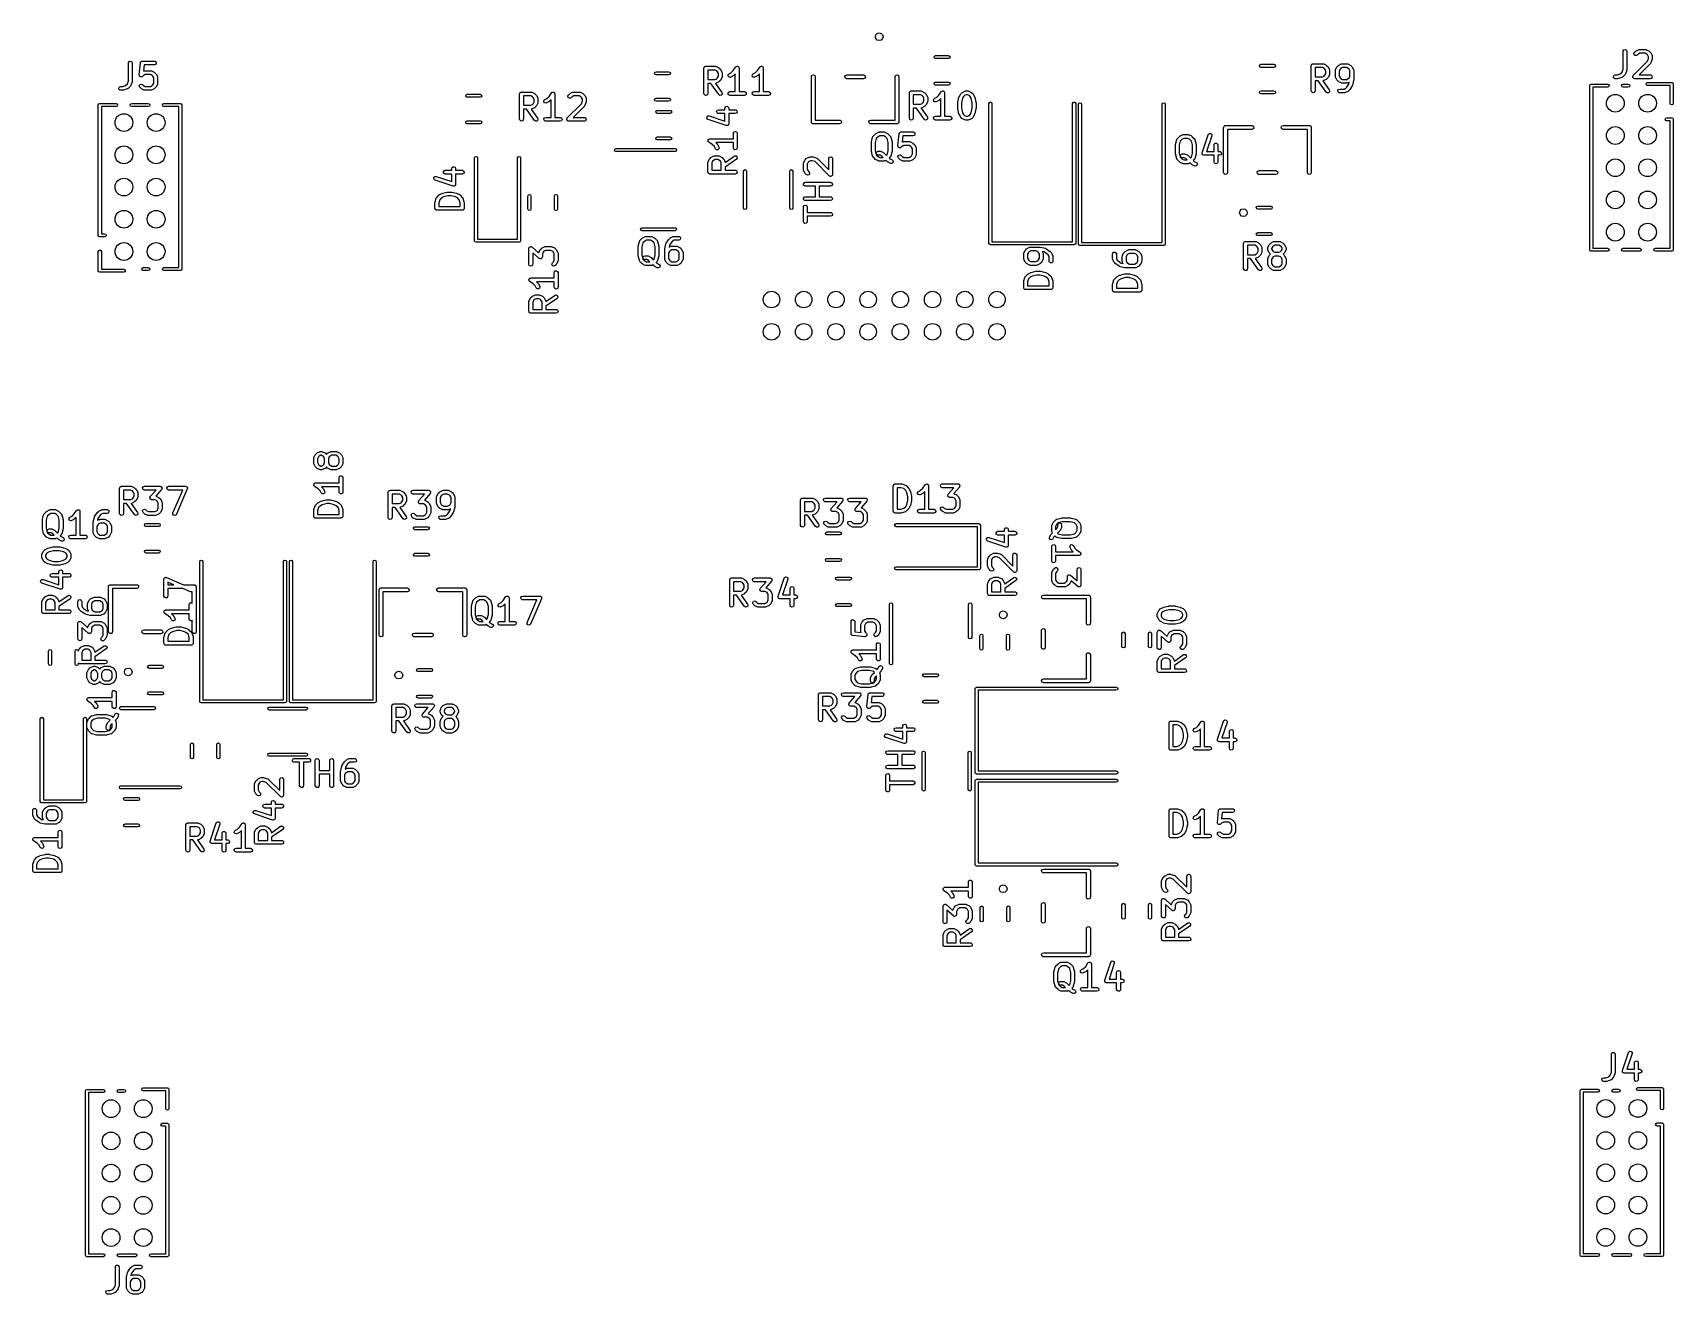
# Model space of a CAD drawing. Extents: x 12.5 to 77.2, y -61.8 to -12.1.
import ezdxf

# ---------------------------------------------------------------- set-up
doc = ezdxf.new("R2010")
doc.units = 0
doc.layers.add('BLACK', color=7, linetype='CONTINUOUS')

msp = doc.modelspace()

# ---------------------------------------------------------------- linework, layer by layer
at = {"layer": 'BLACK', "linetype": 'CONTINUOUS'}
for p, q in [((45.7556, -12.235101), (45.776018, -12.158901)), ((45.776018, -12.311301), (45.7556, -12.235101)), ((45.776018, -12.158901), (45.8318, -12.103119)), ((45.8318, -12.103119), (45.908, -12.082701)), ((45.908, -12.082701), (45.9842, -12.103119)), ((45.9842, -12.103119), (46.039982, -12.158901)), ((46.039982, -12.158901), (46.0604, -12.235101)), ((46.0604, -12.235101), (46.039982, -12.311301)), ((45.8318, -12.367083), (45.776018, -12.311301)), ((45.908, -12.387501), (45.8318, -12.367083)), ((45.9842, -12.367083), (45.908, -12.387501)), ((46.039982, -12.311301), (45.9842, -12.367083)), ((75.232866, -12.815219), (75.237389, -12.789567)), ((75.232866, -13.517334), (75.232866, -12.815219)), ((75.237389, -12.789567), (75.270366, -12.750267)), ((75.270366, -12.750267), (75.32089, -12.741358)), ((75.32089, -12.741358), (75.365319, -12.76701)), ((75.365319, -12.76701), (75.382866, -12.815219)), ((75.382866, -12.815219), (75.382866, -13.529504)), ((75.661724, -12.903921), (75.683405, -12.857424)), ((75.675001, -12.953475), (75.661724, -12.903921)), ((75.683405, -12.857424), (75.731024, -12.809805)), ((75.731024, -12.809805), (75.74939, -12.796945)), ((75.74939, -12.796945), (75.750516, -12.795756)), ((75.750516, -12.795756), (75.845754, -12.748137)), ((75.828484, -12.924477), (75.789471, -12.96349)), ((75.897, -12.890219), (75.828484, -12.924477)), ((75.845754, -12.748137), (75.87072, -12.740711)), ((75.87072, -12.740711), (75.875081, -12.741752)), ((75.875081, -12.741752), (75.879295, -12.740219)), ((75.879295, -12.740219), (76.11739, -12.740219)), ((76.099685, -12.890219), (75.897, -12.890219)), ((76.168201, -12.924477), (76.099685, -12.890219)), ((76.11739, -12.740219), (76.143042, -12.744742)), ((76.143042, -12.744742), (76.146477, -12.747624)), ((76.146477, -12.747624), (76.150931, -12.748137)), ((76.150931, -12.748137), (76.246169, -12.795756)), ((76.198608, -12.954884), (76.168201, -12.924477)), ((76.246169, -12.795756), (76.264179, -12.809114)), ((76.264179, -12.809114), (76.265661, -12.809805)), ((76.265661, -12.809805), (76.31328, -12.857424)), ((76.31328, -12.857424), (76.326139, -12.87579)), ((76.326139, -12.87579), (76.327329, -12.876916)), ((76.327329, -12.876916), (76.374948, -12.972154)), ((16.304866, -13.272419), (16.309389, -13.246767)), ((16.304866, -13.974534), (16.304866, -13.272419)), ((16.309389, -13.246767), (16.342366, -13.207467)), ((16.342366, -13.207467), (16.39289, -13.198558)), ((16.39289, -13.198558), (16.437319, -13.22421)), ((16.437319, -13.22421), (16.454866, -13.272419)), ((16.454866, -13.272419), (16.454866, -13.986704)), ((16.73381, -13.741146), (16.781429, -13.264956)), ((16.781429, -13.264956), (16.782503, -13.261137)), ((16.782196, -13.259395), (16.78375, -13.256702)), ((16.782503, -13.261137), (16.782196, -13.259395)), ((16.78375, -13.256702), (16.788482, -13.239882)), ((16.788482, -13.239882), (16.799884, -13.228759)), ((16.799884, -13.228759), (16.807848, -13.214966)), ((16.807848, -13.214966), (16.817699, -13.21138)), ((16.817699, -13.21138), (16.825206, -13.204058)), ((16.825206, -13.204058), (16.841089, -13.202866)), ((16.841089, -13.202866), (16.856057, -13.197419)), ((16.856057, -13.197419), (17.332247, -13.197419)), ((16.923931, -13.347419), (16.899112, -13.595609)), ((16.917754, -13.586289), (16.94272, -13.578863)), ((17.332247, -13.347419), (16.923931, -13.347419)), ((16.94272, -13.578863), (16.947081, -13.579904)), ((16.947081, -13.579904), (16.951295, -13.578371)), ((16.951295, -13.578371), (17.18939, -13.578371)), ((17.18939, -13.578371), (17.215042, -13.582894)), ((17.332247, -13.197419), (17.357899, -13.201942)), ((17.380456, -13.329872), (17.332247, -13.347419)), ((17.357899, -13.201942), (17.397199, -13.234919)), ((17.406108, -13.285443), (17.380456, -13.329872)), ((17.397199, -13.234919), (17.406108, -13.285443)), ((38.995114, -13.475619), (38.996831, -13.465877)), ((38.995114, -14.475619), (38.995114, -13.475619)), ((38.996253, -13.462595), (38.997919, -13.459709)), ((38.996831, -13.465877), (38.996253, -13.462595)), ((38.997919, -13.459709), (38.999637, -13.449967)), ((38.999637, -13.449967), (39.012162, -13.435039)), ((39.012162, -13.435039), (39.021905, -13.418166)), ((39.021905, -13.418166), (39.028263, -13.415851)), ((39.028263, -13.415851), (39.032614, -13.410667)), ((39.032614, -13.410667), (39.051805, -13.407282)), ((39.051805, -13.407282), (39.070114, -13.400619)), ((39.070114, -13.400619), (39.451066, -13.400619)), ((39.433361, -13.550619), (39.145114, -13.550619)), ((39.145114, -13.550619), (39.145114, -13.924428)), ((39.501877, -13.584877), (39.433361, -13.550619)), ((39.451066, -13.400619), (39.476718, -13.405142)), ((39.476718, -13.405142), (39.480153, -13.408024)), ((39.480153, -13.408024), (39.484607, -13.408537)), ((39.484607, -13.408537), (39.579845, -13.456156)), ((39.579845, -13.456156), (39.597855, -13.469514)), ((39.597855, -13.469514), (39.599337, -13.470205)), ((39.599337, -13.470205), (39.646956, -13.517824)), ((39.646956, -13.517824), (39.659815, -13.53619)), ((39.659815, -13.53619), (39.661005, -13.537316)), ((39.661005, -13.537316), (39.708624, -13.632554)), ((40.073306, -13.652075), (40.154685, -13.570696)), ((40.154685, -13.570696), (40.245805, -13.434016)), ((40.245805, -13.434016), (40.263798, -13.415181)), ((40.263798, -13.415181), (40.267937, -13.413969)), ((40.267937, -13.413969), (40.270709, -13.410667)), ((40.270709, -13.410667), (40.292141, -13.406887)), ((40.292141, -13.406887), (40.313036, -13.400774)), ((40.313036, -13.400774), (40.316985, -13.402506)), ((40.316985, -13.402506), (40.321233, -13.401758)), ((40.321233, -13.401758), (40.340081, -13.41264)), ((40.340081, -13.41264), (40.360016, -13.421387)), ((40.360016, -13.421387), (40.361927, -13.425254)), ((40.361927, -13.425254), (40.365662, -13.42741)), ((40.365662, -13.42741), (40.373106, -13.447863)), ((40.373106, -13.447863), (40.382754, -13.467376)), ((40.382754, -13.467376), (40.381733, -13.471565)), ((40.381733, -13.471565), (40.383209, -13.475619)), ((40.383209, -13.475619), (40.383209, -14.400619)), ((41.025687, -13.652075), (41.107066, -13.570696)), ((41.107066, -13.570696), (41.198186, -13.434016)), ((41.198186, -13.434016), (41.216179, -13.415181)), ((41.216179, -13.415181), (41.220318, -13.413969)), ((41.220318, -13.413969), (41.22309, -13.410667)), ((41.22309, -13.410667), (41.244522, -13.406887)), ((41.244522, -13.406887), (41.265417, -13.400774)), ((41.265417, -13.400774), (41.269366, -13.402506)), ((41.269366, -13.402506), (41.273614, -13.401758)), ((41.273614, -13.401758), (41.292462, -13.41264)), ((41.292462, -13.41264), (41.312397, -13.421387)), ((41.312397, -13.421387), (41.314308, -13.425254)), ((41.314308, -13.425254), (41.318043, -13.42741)), ((41.318043, -13.42741), (41.325487, -13.447863)), ((41.325487, -13.447863), (41.335135, -13.467376)), ((41.335135, -13.467376), (41.334114, -13.471565)), ((41.334114, -13.471565), (41.33559, -13.475619)), ((41.33559, -13.475619), (41.33559, -14.400619)), ((48.072276, -13.0405), (48.08985, -12.998074)), ((48.08985, -13.082926), (48.072276, -13.0405)), ((48.08985, -12.998074), (48.132276, -12.9805)), ((48.132276, -13.1005), (48.08985, -13.082926)), ((48.132276, -12.9805), (48.641724, -12.9805)), ((48.641724, -13.1005), (48.132276, -13.1005)), ((48.641724, -12.9805), (48.68415, -12.998074)), ((48.68415, -13.082926), (48.641724, -13.1005)), ((48.68415, -12.998074), (48.701724, -13.0405)), ((48.701724, -13.0405), (48.68415, -13.082926)), ((60.899276, -13.3834), (60.91685, -13.340974)), ((60.91685, -13.425826), (60.899276, -13.3834)), ((60.91685, -13.340974), (60.959276, -13.3234)), ((60.959276, -13.4434), (60.91685, -13.425826)), ((60.959276, -13.3234), (61.468724, -13.3234)), ((61.468724, -13.4434), (60.959276, -13.4434)), ((61.468724, -13.3234), (61.51115, -13.340974)), ((61.51115, -13.425826), (61.468724, -13.4434)), ((61.51115, -13.340974), (61.528724, -13.3834)), ((61.528724, -13.3834), (61.51115, -13.425826)), ((62.940905, -13.374019), (62.942622, -13.364277)), ((62.940905, -14.374019), (62.940905, -13.374019)), ((62.942044, -13.360995), (62.94371, -13.358109)), ((62.942622, -13.364277), (62.942044, -13.360995)), ((62.94371, -13.358109), (62.945428, -13.348367)), ((62.945428, -13.348367), (62.957953, -13.333439)), ((62.957953, -13.333439), (62.967696, -13.316566)), ((62.967696, -13.316566), (62.974054, -13.314251)), ((62.974054, -13.314251), (62.978405, -13.309067)), ((62.978405, -13.309067), (62.997596, -13.305682)), ((62.997596, -13.305682), (63.015905, -13.299019)), ((63.015905, -13.299019), (63.396857, -13.299019)), ((63.379152, -13.449019), (63.090905, -13.449019)), ((63.090905, -13.449019), (63.090905, -13.822828)), ((63.447668, -13.483277), (63.379152, -13.449019)), ((63.396857, -13.299019), (63.422509, -13.303542)), ((63.422509, -13.303542), (63.425944, -13.306424)), ((63.425944, -13.306424), (63.430398, -13.306937)), ((63.430398, -13.306937), (63.525636, -13.354556)), ((63.478075, -13.513684), (63.447668, -13.483277)), ((63.512333, -13.5822), (63.478075, -13.513684)), ((63.525636, -13.354556), (63.543646, -13.367914)), ((63.543646, -13.367914), (63.545128, -13.368605)), ((63.545128, -13.368605), (63.592747, -13.416224)), ((63.592747, -13.416224), (63.605606, -13.43459)), ((63.605606, -13.43459), (63.606796, -13.435716)), ((63.606796, -13.435716), (63.654415, -13.530954)), ((63.654415, -13.530954), (63.661841, -13.55592)), ((63.661841, -13.55592), (63.660799, -13.560281)), ((63.660799, -13.560281), (63.662333, -13.564495)), ((63.662333, -13.564495), (63.662333, -13.707352)), ((63.893286, -13.564495), (63.897809, -13.538843)), ((63.893286, -13.80259), (63.893286, -13.564495)), ((63.897809, -13.538843), (63.900691, -13.535407)), ((63.900691, -13.535407), (63.901204, -13.530954)), ((63.901204, -13.530954), (63.948823, -13.435716)), ((63.948823, -13.435716), (63.962181, -13.417705)), ((63.962181, -13.417705), (63.962872, -13.416224)), ((63.962872, -13.416224), (64.010491, -13.368605)), ((64.010491, -13.368605), (64.028857, -13.355745)), ((64.028857, -13.355745), (64.029983, -13.354556)), ((64.029983, -13.354556), (64.125221, -13.306937)), ((64.077544, -13.513684), (64.043286, -13.5822)), ((64.107951, -13.483277), (64.077544, -13.513684)), ((64.176467, -13.449019), (64.107951, -13.483277)), ((64.125221, -13.306937), (64.150187, -13.299511)), ((64.150187, -13.299511), (64.154548, -13.300552)), ((64.154548, -13.300552), (64.158762, -13.299019)), ((64.158762, -13.299019), (64.349238, -13.299019)), ((64.331533, -13.449019), (64.176467, -13.449019)), ((64.400049, -13.483277), (64.331533, -13.449019)), ((64.349238, -13.299019), (64.37489, -13.303542)), ((64.37489, -13.303542), (64.378325, -13.306424)), ((64.378325, -13.306424), (64.382779, -13.306937)), ((64.382779, -13.306937), (64.478017, -13.354556)), ((64.430456, -13.513684), (64.400049, -13.483277)), ((64.464714, -13.5822), (64.430456, -13.513684)), ((64.478017, -13.354556), (64.496027, -13.367914)), ((64.496027, -13.367914), (64.497509, -13.368605)), ((64.497509, -13.368605), (64.545128, -13.416224)), ((64.545128, -13.416224), (64.557987, -13.43459)), ((64.557987, -13.43459), (64.559177, -13.435716)), ((64.559177, -13.435716), (64.606796, -13.530954)), ((64.606796, -13.530954), (64.614222, -13.55592)), ((64.614222, -13.55592), (64.61318, -13.560281)), ((64.61318, -13.560281), (64.614714, -13.564495)), ((64.614714, -13.564495), (64.614714, -13.945447)), ((75.194694, -13.631847), (75.232866, -13.517334)), ((75.379017, -13.553222), (75.331398, -13.696078)), ((75.382866, -13.529504), (75.378972, -13.551586)), ((75.378972, -13.551586), (75.379017, -13.553222)), ((75.635786, -13.762186), (76.194694, -13.203276)), ((75.717027, -12.982902), (75.675001, -12.953475)), ((75.768134, -12.97843), (75.717027, -12.982902)), ((75.789471, -12.96349), (75.768134, -12.97843)), ((76.31328, -13.296823), (75.869885, -13.740219)), ((76.194694, -13.203276), (76.232866, -13.088763)), ((76.232866, -13.0234), (76.198608, -12.954884)), ((76.232866, -13.088763), (76.232866, -13.0234)), ((76.315175, -13.292758), (76.31328, -13.296823)), ((76.318995, -13.290412), (76.315175, -13.292758)), ((76.331398, -13.267507), (76.318995, -13.290412)), ((76.379017, -13.124651), (76.331398, -13.267507)), ((76.374948, -12.972154), (76.382374, -12.99712)), ((76.382866, -13.100933), (76.378972, -13.123015)), ((76.378972, -13.123015), (76.379017, -13.124651)), ((76.382374, -12.99712), (76.381332, -13.001481)), ((76.381332, -13.001481), (76.382866, -13.005695)), ((76.382866, -13.005695), (76.382866, -13.100933)), ((15.925053, -14.259395), (15.950705, -14.214966)), ((15.950705, -14.214966), (15.998914, -14.197419)), ((15.998914, -14.197419), (16.081982, -14.197419)), ((16.081982, -14.197419), (16.196495, -14.159247)), ((16.196495, -14.159247), (16.266694, -14.089047)), ((16.266694, -14.089047), (16.304866, -13.974534)), ((16.385281, -14.182593), (16.290042, -14.277833)), ((16.387175, -14.178529), (16.385281, -14.182593)), ((16.390995, -14.176183), (16.387175, -14.178529)), ((16.403398, -14.153278), (16.390995, -14.176183)), ((16.451017, -14.010422), (16.403398, -14.153278)), ((16.454866, -13.986704), (16.450972, -14.008786)), ((16.450972, -14.008786), (16.451017, -14.010422)), ((16.733724, -13.742073), (16.733932, -13.741626)), ((16.74025, -13.766432), (16.733724, -13.742073)), ((16.733932, -13.741626), (16.73381, -13.741146)), ((16.735994, -14.157768), (16.76542, -14.115743)), ((16.740464, -14.208875), (16.735994, -14.157768)), ((16.746473, -13.790862), (16.74025, -13.766432)), ((16.755404, -14.230212), (16.740464, -14.208875)), ((16.746873, -13.791149), (16.746473, -13.790862)), ((16.747001, -13.791627), (16.746873, -13.791149)), ((16.767635, -13.806075), (16.747001, -13.791627)), ((16.76542, -14.115743), (16.814975, -14.102466)), ((16.788129, -13.820808), (16.767635, -13.806075)), ((16.788622, -13.82077), (16.788129, -13.820808)), ((16.789027, -13.821054), (16.788622, -13.82077)), ((16.81413, -13.818857), (16.789027, -13.821054)), ((16.839289, -13.81697), (16.81413, -13.818857)), ((16.814975, -14.102466), (16.861472, -14.124148)), ((16.839642, -13.816624), (16.839289, -13.81697)), ((16.840134, -13.816582), (16.839642, -13.816624)), ((16.861471, -13.801642), (16.840134, -13.816582)), ((16.900484, -13.762629), (16.861471, -13.801642)), ((16.861472, -14.124148), (16.900484, -14.163161)), ((16.899112, -13.595609), (16.917754, -13.586289)), ((16.969, -13.728371), (16.900484, -13.762629)), ((16.900484, -14.163161), (16.969, -14.197419)), ((17.171685, -13.728371), (16.969, -13.728371)), ((16.969, -14.197419), (17.171685, -14.197419)), ((17.240201, -13.762629), (17.171685, -13.728371)), ((17.171685, -14.197419), (17.2402, -14.163161)), ((17.215042, -13.582894), (17.218477, -13.585776)), ((17.218477, -13.585776), (17.222931, -13.586289)), ((17.222931, -13.586289), (17.318169, -13.633908)), ((17.2402, -14.163161), (17.270607, -14.132753)), ((17.270608, -13.793036), (17.240201, -13.762629)), ((17.270607, -14.132753), (17.304866, -14.064237)), ((17.304866, -13.861552), (17.270608, -13.793036)), ((17.304866, -14.064237), (17.304866, -13.861552)), ((17.318169, -13.633908), (17.336179, -13.647266)), ((17.336179, -13.647266), (17.337661, -13.647957)), ((17.337661, -13.647957), (17.38528, -13.695576)), ((17.38528, -13.695576), (17.398139, -13.713942)), ((17.399329, -14.210721), (17.38597, -14.228731)), ((17.398139, -13.713942), (17.399329, -13.715068)), ((17.399329, -13.715068), (17.446948, -13.810306)), ((17.446948, -14.115483), (17.399329, -14.210721)), ((17.446948, -13.810306), (17.454374, -13.835272)), ((17.44746, -14.111029), (17.446948, -14.115483)), ((17.450343, -14.107594), (17.44746, -14.111029)), ((17.454866, -14.081942), (17.450343, -14.107594)), ((17.454374, -13.835272), (17.453332, -13.839633)), ((17.453332, -13.839633), (17.454866, -13.843847)), ((17.454866, -13.843847), (17.454866, -14.081942)), ((37.048276, -13.6755), (37.06585, -13.633074)), ((37.06585, -13.717926), (37.048276, -13.6755)), ((37.06585, -13.633074), (37.108276, -13.6155)), ((37.108276, -13.7355), (37.06585, -13.717926)), ((37.108276, -13.6155), (37.617724, -13.6155)), ((37.617724, -13.7355), (37.108276, -13.7355)), ((37.617724, -13.6155), (37.66015, -13.633074)), ((37.66015, -13.717926), (37.617724, -13.7355)), ((37.66015, -13.633074), (37.677724, -13.6755)), ((37.677724, -13.6755), (37.66015, -13.717926)), ((39.145114, -13.924428), (39.433361, -13.924428)), ((39.26916, -14.074428), (39.145114, -14.074428)), ((39.145114, -14.074428), (39.145114, -14.475619)), ((39.5801, -14.518629), (39.26916, -14.074428)), ((39.433361, -13.924428), (39.501877, -13.89017)), ((39.455279, -14.072894), (39.452015, -14.074082)), ((39.452015, -14.074082), (39.702985, -14.43261)), ((39.45964, -14.073936), (39.455279, -14.072894)), ((39.484607, -14.06651), (39.45964, -14.073936)), ((39.579845, -14.018891), (39.484607, -14.06651)), ((39.532284, -13.615284), (39.501877, -13.584877)), ((39.501877, -13.89017), (39.532284, -13.859763)), ((39.566542, -13.6838), (39.532284, -13.615284)), ((39.532284, -13.859763), (39.566542, -13.791247)), ((39.566542, -13.791247), (39.566542, -13.6838)), ((39.58097, -14.017701), (39.579845, -14.018891)), ((39.599337, -14.004842), (39.58097, -14.017701)), ((39.646956, -13.957223), (39.599337, -14.004842)), ((39.647647, -13.955741), (39.646956, -13.957223)), ((39.661005, -13.937731), (39.647647, -13.955741)), ((39.708624, -13.842493), (39.661005, -13.937731)), ((39.708624, -13.632554), (39.71605, -13.65752)), ((39.709136, -13.838039), (39.708624, -13.842493)), ((39.712019, -13.834604), (39.709136, -13.838039)), ((39.716542, -13.808952), (39.712019, -13.834604)), ((39.71605, -13.65752), (39.715008, -13.661881)), ((39.715008, -13.661881), (39.716542, -13.666095)), ((39.716542, -13.666095), (39.716542, -13.808952)), ((39.950607, -13.782716), (39.953682, -13.731505)), ((39.981171, -13.823921), (39.950607, -13.782716)), ((39.953682, -13.731505), (39.988954, -13.694251)), ((40.031069, -13.835841), (39.981171, -13.823921)), ((39.988954, -13.694251), (40.073306, -13.652075)), ((40.056036, -13.828415), (40.031069, -13.835841)), ((40.151274, -13.780796), (40.056036, -13.828415)), ((40.152399, -13.779606), (40.151274, -13.780796)), ((40.170766, -13.766747), (40.152399, -13.779606)), ((40.233209, -13.704304), (40.170766, -13.766747)), ((40.233209, -14.400619), (40.233209, -13.704304)), ((40.902988, -13.782716), (40.906063, -13.731505)), ((40.933552, -13.823921), (40.902988, -13.782716)), ((40.906063, -13.731505), (40.941335, -13.694251)), ((40.98345, -13.835841), (40.933552, -13.823921)), ((40.941335, -13.694251), (41.025687, -13.652075)), ((41.008417, -13.828415), (40.98345, -13.835841)), ((41.103655, -13.780796), (41.008417, -13.828415)), ((41.10478, -13.779606), (41.103655, -13.780796)), ((41.123147, -13.766747), (41.10478, -13.779606)), ((41.18559, -13.704304), (41.123147, -13.766747)), ((41.18559, -14.400619), (41.18559, -13.704304)), ((43.2308, -13.817), (43.235395, -13.790938)), ((43.2308, -15.595), (43.2308, -13.817)), ((43.235395, -13.790938), (43.2689, -13.751009)), ((43.2689, -13.751009), (43.320232, -13.741958)), ((43.320232, -13.741958), (43.365373, -13.76802)), ((43.365373, -13.76802), (43.3832, -13.817)), ((43.3832, -13.817), (43.3832, -15.5188)), ((44.549697, -13.803768), (44.575759, -13.758627)), ((44.558748, -13.8551), (44.549697, -13.803768)), ((44.598677, -13.888605), (44.558748, -13.8551)), ((44.575759, -13.758627), (44.624739, -13.7408)), ((44.624739, -13.8932), (44.598677, -13.888605)), ((44.624739, -13.7408), (45.291261, -13.7408)), ((45.291261, -13.8932), (44.624739, -13.8932)), ((45.291261, -13.7408), (45.317323, -13.745395)), ((45.340241, -13.875373), (45.291261, -13.8932)), ((45.317323, -13.745395), (45.357252, -13.7789)), ((45.366303, -13.830232), (45.340241, -13.875373)), ((45.357252, -13.7789), (45.366303, -13.830232)), ((46.5328, -13.817), (46.537395, -13.790938)), ((46.5328, -15.5188), (46.5328, -13.817)), ((46.537395, -13.790938), (46.5709, -13.751009)), ((46.5709, -13.751009), (46.622232, -13.741958)), ((46.622232, -13.741958), (46.667373, -13.76802)), ((46.667373, -13.76802), (46.6852, -13.817)), ((46.6852, -13.817), (46.6852, -15.595)), ((48.072276, -14.0855), (48.08985, -14.043074)), ((48.08985, -14.127926), (48.072276, -14.0855)), ((48.08985, -14.043074), (48.132276, -14.0255)), ((48.132276, -14.1455), (48.08985, -14.127926)), ((48.132276, -14.0255), (48.641724, -14.0255)), ((48.641724, -14.1455), (48.132276, -14.1455)), ((48.641724, -14.0255), (48.68415, -14.043074)), ((48.68415, -14.127926), (48.641724, -14.1455)), ((48.68415, -14.043074), (48.701724, -14.0855)), ((48.701724, -14.0855), (48.68415, -14.127926)), ((63.090905, -13.822828), (63.379152, -13.822828)), ((63.214951, -13.972828), (63.090905, -13.972828)), ((63.090905, -13.972828), (63.090905, -14.374019)), ((63.525891, -14.417029), (63.214951, -13.972828)), ((63.379152, -13.822828), (63.447668, -13.78857)), ((63.40107, -13.971294), (63.397806, -13.972482)), ((63.397806, -13.972482), (63.648776, -14.33101)), ((63.405431, -13.972336), (63.40107, -13.971294)), ((63.430398, -13.96491), (63.405431, -13.972336)), ((63.525636, -13.917291), (63.430398, -13.96491)), ((63.447668, -13.78857), (63.478075, -13.758163)), ((63.478075, -13.758163), (63.512333, -13.689647)), ((63.512333, -13.689647), (63.512333, -13.5822)), ((63.526761, -13.916101), (63.525636, -13.917291)), ((63.545128, -13.903242), (63.526761, -13.916101)), ((63.592747, -13.855623), (63.545128, -13.903242)), ((63.593438, -13.854141), (63.592747, -13.855623)), ((63.606796, -13.836131), (63.593438, -13.854141)), ((63.654415, -13.740893), (63.606796, -13.836131)), ((63.654927, -13.736439), (63.654415, -13.740893)), ((63.65781, -13.733004), (63.654927, -13.736439)), ((63.662333, -13.707352), (63.65781, -13.733004)), ((63.894819, -13.806803), (63.893286, -13.80259)), ((63.893778, -13.811164), (63.894819, -13.806803)), ((63.901204, -13.836131), (63.893778, -13.811164)), ((63.948823, -13.931369), (63.901204, -13.836131)), ((63.950012, -13.932494), (63.948823, -13.931369)), ((63.962872, -13.950861), (63.950012, -13.932494)), ((64.010491, -13.99848), (63.962872, -13.950861)), ((64.011972, -13.999171), (64.010491, -13.99848)), ((64.029983, -14.012529), (64.011972, -13.999171)), ((64.125221, -14.060148), (64.029983, -14.012529)), ((64.043286, -13.5822), (64.043286, -13.784885)), ((64.043286, -13.784885), (64.077544, -13.853401)), ((64.077544, -13.853401), (64.107951, -13.883808)), ((64.107951, -13.883808), (64.176467, -13.918066)), ((64.129674, -14.06066), (64.125221, -14.060148)), ((64.13311, -14.063543), (64.129674, -14.06066)), ((64.158762, -14.068066), (64.13311, -14.063543)), ((64.349238, -14.068066), (64.158762, -14.068066)), ((64.176467, -13.918066), (64.331533, -13.918066)), ((64.331533, -13.918066), (64.400049, -13.883808)), ((64.33857, -14.231), (64.422485, -14.105129)), ((64.353451, -14.066532), (64.349238, -14.068066)), ((64.357812, -14.067574), (64.353451, -14.066532)), ((64.382779, -14.060148), (64.357812, -14.067574)), ((64.441009, -14.031033), (64.382779, -14.060148)), ((64.400049, -13.883808), (64.430456, -13.853401)), ((64.422485, -14.105129), (64.441009, -14.031033)), ((64.430456, -13.853401), (64.464714, -13.784885)), ((64.554499, -14.177525), (64.459261, -14.320383)), ((64.464714, -13.784885), (64.464714, -13.5822)), ((64.554601, -14.177105), (64.554499, -14.177525)), ((64.564856, -14.154113), (64.554601, -14.177105)), ((64.612475, -13.963637), (64.564856, -14.154113)), ((64.614714, -13.945447), (64.612114, -13.960188)), ((64.612114, -13.960188), (64.612475, -13.963637)), ((73.92, -14.164), (73.937574, -14.121574)), ((73.92, -20.634), (73.92, -14.164)), ((73.937574, -14.121574), (73.98, -14.104)), ((73.98, -14.104), (74.62247, -14.104)), ((74.62247, -14.224), (74.04, -14.224)), ((74.04, -14.224), (74.04, -20.574)), ((74.62247, -14.104), (74.664896, -14.121574)), ((74.664896, -14.206426), (74.62247, -14.224)), ((74.664896, -14.121574), (74.68247, -14.164)), ((74.68247, -14.164), (74.664896, -14.206426)), ((74.853053, -13.802195), (74.878705, -13.757766)), ((74.861962, -13.852719), (74.853053, -13.802195)), ((74.901262, -13.885696), (74.861962, -13.852719)), ((74.878705, -13.757766), (74.926914, -13.740219)), ((74.926914, -13.890219), (74.901262, -13.885696)), ((74.926914, -13.740219), (75.009982, -13.740219)), ((75.022152, -13.890219), (74.926914, -13.890219)), ((75.009982, -13.740219), (75.124495, -13.702047)), ((75.02369, -13.889658), (75.022152, -13.890219)), ((75.045869, -13.88637), (75.02369, -13.889658)), ((75.188726, -13.838751), (75.045869, -13.88637)), ((75.124495, -13.702047), (75.194694, -13.631847)), ((75.17753, -14.164), (75.195104, -14.121574)), ((75.195104, -14.206426), (75.17753, -14.164)), ((75.192238, -13.835963), (75.188726, -13.838751)), ((75.196705, -13.835573), (75.192238, -13.835963)), ((75.195104, -14.121574), (75.23753, -14.104)), ((75.23753, -14.224), (75.195104, -14.206426)), ((75.218042, -13.820633), (75.196705, -13.835573)), ((75.313281, -13.725393), (75.218042, -13.820633)), ((75.23753, -14.104), (75.44, -14.104)), ((75.44, -14.224), (75.23753, -14.224)), ((75.315175, -13.721329), (75.313281, -13.725393)), ((75.318995, -13.718983), (75.315175, -13.721329)), ((75.331398, -13.696078), (75.318995, -13.718983)), ((75.44, -14.104), (75.482426, -14.121574)), ((75.482426, -14.206426), (75.44, -14.224)), ((75.482426, -14.121574), (75.5, -14.164)), ((75.5, -14.164), (75.482426, -14.206426)), ((75.614105, -13.808683), (75.615554, -13.805575)), ((75.619946, -13.830485), (75.614105, -13.808683)), ((75.614958, -13.802195), (75.626248, -13.782639)), ((75.615554, -13.805575), (75.614958, -13.802195)), ((75.623867, -13.852719), (75.619946, -13.830485)), ((75.626494, -13.854923), (75.623867, -13.852719)), ((75.626248, -13.782639), (75.635786, -13.762186)), ((75.627382, -13.858237), (75.626494, -13.854923)), ((75.645873, -13.871185), (75.627382, -13.858237)), ((75.663167, -13.885696), (75.645873, -13.871185)), ((75.667751, -13.886504), (75.663167, -13.885696)), ((75.669408, -13.887664), (75.667751, -13.886504)), ((75.672696, -13.887376), (75.669408, -13.887664)), ((75.688819, -13.890219), (75.672696, -13.887376)), ((76.307866, -13.890219), (75.688819, -13.890219)), ((75.869885, -13.740219), (76.307866, -13.740219)), ((76.14, -14.099), (76.157574, -14.056574)), ((76.157574, -14.141426), (76.14, -14.099)), ((76.157574, -14.056574), (76.2, -14.039)), ((76.2, -14.159), (76.157574, -14.141426)), ((76.2, -14.039), (77.15, -14.039)), ((77.09, -14.159), (76.2, -14.159)), ((76.307866, -13.740219), (76.333518, -13.744742)), ((76.356075, -13.872672), (76.307866, -13.890219)), ((76.333518, -13.744742), (76.372818, -13.777719)), ((76.381727, -13.828243), (76.356075, -13.872672)), ((76.372818, -13.777719), (76.381727, -13.828243)), ((77.09, -14.859), (77.09, -14.159)), ((77.15, -14.039), (77.192426, -14.056574)), ((77.192426, -14.056574), (77.21, -14.099)), ((77.21, -14.099), (77.21, -14.859)), ((15.136574, -14.883574), (15.179, -14.866)), ((15.179, -14.866), (15.82147, -14.866)), ((15.82147, -14.866), (15.863896, -14.883574)), ((15.933962, -14.309919), (15.925053, -14.259395)), ((15.973262, -14.342896), (15.933962, -14.309919)), ((15.998914, -14.347419), (15.973262, -14.342896)), ((16.094152, -14.347419), (15.998914, -14.347419)), ((16.09569, -14.346858), (16.094152, -14.347419)), ((16.117869, -14.34357), (16.09569, -14.346858)), ((16.260726, -14.295951), (16.117869, -14.34357)), ((16.264238, -14.293163), (16.260726, -14.295951)), ((16.268705, -14.292773), (16.264238, -14.293163)), ((16.290042, -14.277833), (16.268705, -14.292773)), ((16.394104, -14.883574), (16.43653, -14.866)), ((16.43653, -14.866), (17.09147, -14.866)), ((16.803023, -14.277832), (16.755404, -14.230212)), ((16.804504, -14.278522), (16.803023, -14.277832)), ((16.822516, -14.291882), (16.804504, -14.278522)), ((16.917754, -14.339501), (16.822516, -14.291882)), ((16.922207, -14.340013), (16.917754, -14.339501)), ((16.925643, -14.342896), (16.922207, -14.340013)), ((16.951295, -14.347419), (16.925643, -14.342896)), ((17.18939, -14.347419), (16.951295, -14.347419)), ((17.09147, -14.866), (17.133896, -14.883574)), ((17.193603, -14.345885), (17.18939, -14.347419)), ((17.197964, -14.346927), (17.193603, -14.345885)), ((17.222931, -14.339501), (17.197964, -14.346927)), ((17.318169, -14.291882), (17.222931, -14.339501)), ((17.319293, -14.290694), (17.318169, -14.291882)), ((17.337662, -14.277832), (17.319293, -14.290694)), ((17.38528, -14.230213), (17.337662, -14.277832)), ((17.38597, -14.228731), (17.38528, -14.230213)), ((17.664104, -14.883574), (17.70653, -14.866)), ((17.70653, -14.866), (18.349, -14.866)), ((18.349, -14.866), (18.391426, -14.883574)), ((29.606476, -14.5651), (29.62405, -14.522674)), ((29.62405, -14.607526), (29.606476, -14.5651)), ((29.62405, -14.522674), (29.666476, -14.5051)), ((29.666476, -14.6251), (29.62405, -14.607526)), ((29.666476, -14.5051), (30.175924, -14.5051)), ((30.175924, -14.6251), (29.666476, -14.6251)), ((30.175924, -14.5051), (30.21835, -14.522674)), ((30.21835, -14.607526), (30.175924, -14.6251)), ((30.21835, -14.522674), (30.235924, -14.5651)), ((30.235924, -14.5651), (30.21835, -14.607526)), ((31.730714, -14.491619), (31.732431, -14.481877)), ((31.730714, -15.491619), (31.730714, -14.491619)), ((31.731853, -14.478595), (31.733519, -14.475709)), ((31.732431, -14.481877), (31.731853, -14.478595)), ((31.733519, -14.475709), (31.735237, -14.465967)), ((31.735237, -14.465967), (31.747762, -14.451039)), ((31.747762, -14.451039), (31.757505, -14.434166)), ((31.757505, -14.434166), (31.763863, -14.431851)), ((31.763863, -14.431851), (31.768214, -14.426667)), ((31.768214, -14.426667), (31.787405, -14.423282)), ((31.787405, -14.423282), (31.805714, -14.416619)), ((31.805714, -14.416619), (32.186666, -14.416619)), ((32.168961, -14.566619), (31.880714, -14.566619)), ((31.880714, -14.566619), (31.880714, -14.940428)), ((32.237477, -14.600877), (32.168961, -14.566619)), ((32.186666, -14.416619), (32.212318, -14.421142)), ((32.212318, -14.421142), (32.215753, -14.424024)), ((32.215753, -14.424024), (32.220207, -14.424537)), ((32.220207, -14.424537), (32.315445, -14.472156)), ((32.267884, -14.631284), (32.237477, -14.600877)), ((32.302142, -14.6998), (32.267884, -14.631284)), ((32.267884, -14.875763), (32.302142, -14.807247)), ((32.302142, -14.807247), (32.302142, -14.6998)), ((32.315445, -14.472156), (32.333455, -14.485514)), ((32.333455, -14.485514), (32.334937, -14.486205)), ((32.334937, -14.486205), (32.382556, -14.533824)), ((32.382556, -14.533824), (32.395415, -14.55219)), ((32.395415, -14.55219), (32.396605, -14.553316)), ((32.396605, -14.553316), (32.444224, -14.648554)), ((32.444224, -14.858493), (32.396605, -14.953731)), ((32.444224, -14.648554), (32.45165, -14.67352)), ((32.444736, -14.854039), (32.444224, -14.858493)), ((32.447619, -14.850604), (32.444736, -14.854039)), ((32.452142, -14.824952), (32.447619, -14.850604)), ((32.45165, -14.67352), (32.450608, -14.677881)), ((32.450608, -14.677881), (32.452142, -14.682095)), ((32.452142, -14.682095), (32.452142, -14.824952)), ((32.686207, -14.798716), (32.689282, -14.747505)), ((32.716771, -14.839921), (32.686207, -14.798716)), ((32.689282, -14.747505), (32.724554, -14.710251)), ((32.766669, -14.851841), (32.716771, -14.839921)), ((32.724554, -14.710251), (32.808906, -14.668075)), ((32.791636, -14.844415), (32.766669, -14.851841)), ((32.886874, -14.796796), (32.791636, -14.844415)), ((32.808906, -14.668075), (32.890285, -14.586696)), ((32.887999, -14.795606), (32.886874, -14.796796)), ((32.906366, -14.782747), (32.887999, -14.795606)), ((32.890285, -14.586696), (32.981405, -14.450016)), ((32.968809, -14.720304), (32.906366, -14.782747)), ((32.968809, -15.416619), (32.968809, -14.720304)), ((32.981405, -14.450016), (32.999398, -14.431181)), ((32.999398, -14.431181), (33.003537, -14.429969)), ((33.003537, -14.429969), (33.006309, -14.426667)), ((33.006309, -14.426667), (33.027741, -14.422887)), ((33.027741, -14.422887), (33.048636, -14.416774)), ((33.048636, -14.416774), (33.052585, -14.418506)), ((33.052585, -14.418506), (33.056833, -14.417758)), ((33.056833, -14.417758), (33.075681, -14.42864)), ((33.075681, -14.42864), (33.095616, -14.437387)), ((33.095616, -14.437387), (33.097527, -14.441254)), ((33.097527, -14.441254), (33.101262, -14.44341)), ((33.101262, -14.44341), (33.108706, -14.463863)), ((33.108706, -14.463863), (33.118354, -14.483376)), ((33.118354, -14.483376), (33.117333, -14.487565)), ((33.117333, -14.487565), (33.118809, -14.491619)), ((33.118809, -14.491619), (33.118809, -15.416619)), ((33.635762, -14.580321), (33.657443, -14.533824)), ((33.649039, -14.629875), (33.635762, -14.580321)), ((33.691065, -14.659302), (33.649039, -14.629875)), ((33.657443, -14.533824), (33.705062, -14.486205)), ((33.742172, -14.65483), (33.691065, -14.659302)), ((33.705062, -14.486205), (33.723428, -14.473345)), ((33.723428, -14.473345), (33.724554, -14.472156)), ((33.724554, -14.472156), (33.819792, -14.424537)), ((33.763509, -14.63989), (33.742172, -14.65483)), ((33.802522, -14.600877), (33.763509, -14.63989)), ((33.871038, -14.566619), (33.802522, -14.600877)), ((33.819792, -14.424537), (33.844758, -14.417111)), ((33.844758, -14.417111), (33.849119, -14.418152)), ((33.849119, -14.418152), (33.853333, -14.416619)), ((33.853333, -14.416619), (34.091428, -14.416619)), ((34.073723, -14.566619), (33.871038, -14.566619)), ((34.142239, -14.600877), (34.073723, -14.566619)), ((34.091428, -14.416619), (34.11708, -14.421142)), ((34.11708, -14.421142), (34.120515, -14.424024)), ((34.120515, -14.424024), (34.124969, -14.424537)), ((34.124969, -14.424537), (34.220207, -14.472156)), ((34.172646, -14.631284), (34.142239, -14.600877)), ((34.168732, -14.879676), (34.206904, -14.765163)), ((34.206904, -14.6998), (34.172646, -14.631284)), ((34.206904, -14.765163), (34.206904, -14.6998)), ((34.220207, -14.472156), (34.238217, -14.485514)), ((34.238217, -14.485514), (34.239699, -14.486205)), ((34.239699, -14.486205), (34.287318, -14.533824)), ((34.287318, -14.533824), (34.300177, -14.55219)), ((34.300177, -14.55219), (34.301367, -14.553316)), ((34.301367, -14.553316), (34.348986, -14.648554)), ((34.353055, -14.801051), (34.305436, -14.943907)), ((34.348986, -14.648554), (34.356412, -14.67352)), ((34.356904, -14.777333), (34.35301, -14.799415)), ((34.35301, -14.799415), (34.353055, -14.801051)), ((34.356412, -14.67352), (34.35537, -14.677881)), ((34.35537, -14.677881), (34.356904, -14.682095)), ((34.356904, -14.682095), (34.356904, -14.777333)), ((37.048276, -14.7205), (37.06585, -14.678074)), ((37.06585, -14.762926), (37.048276, -14.7205)), ((37.06585, -14.678074), (37.108276, -14.6605)), ((37.108276, -14.7805), (37.06585, -14.762926)), ((37.108276, -14.6605), (37.617724, -14.6605)), ((37.617724, -14.7805), (37.108276, -14.7805)), ((37.617724, -14.6605), (37.66015, -14.678074)), ((37.66015, -14.762926), (37.617724, -14.7805)), ((37.66015, -14.678074), (37.677724, -14.7205)), ((37.677724, -14.7205), (37.66015, -14.762926)), ((39.012661, -14.523828), (38.995114, -14.475619)), ((39.05709, -14.54948), (39.012661, -14.523828)), ((39.107614, -14.540571), (39.05709, -14.54948)), ((39.140591, -14.501271), (39.107614, -14.540571)), ((39.145114, -14.475619), (39.140591, -14.501271)), ((39.622121, -14.548061), (39.5801, -14.518629)), ((39.673229, -14.543597), (39.622121, -14.548061)), ((39.709511, -14.507325), (39.673229, -14.543597)), ((39.702985, -14.43261), (39.71399, -14.456218)), ((39.71399, -14.456218), (39.709511, -14.507325)), ((39.948634, -14.462595), (39.974286, -14.418166)), ((39.957543, -14.513119), (39.948634, -14.462595)), ((39.996843, -14.546096), (39.957543, -14.513119)), ((39.974286, -14.418166), (40.022495, -14.400619)), ((40.022495, -14.550619), (39.996843, -14.546096)), ((40.022495, -14.400619), (40.233209, -14.400619)), ((40.593923, -14.550619), (40.022495, -14.550619)), ((40.383209, -14.400619), (40.593923, -14.400619)), ((40.593923, -14.400619), (40.619575, -14.405142)), ((40.642132, -14.533072), (40.593923, -14.550619)), ((40.619575, -14.405142), (40.658875, -14.438119)), ((40.667784, -14.488643), (40.642132, -14.533072)), ((40.658875, -14.438119), (40.667784, -14.488643)), ((40.901015, -14.462595), (40.926667, -14.418166)), ((40.909924, -14.513119), (40.901015, -14.462595)), ((40.949224, -14.546096), (40.909924, -14.513119)), ((40.926667, -14.418166), (40.974876, -14.400619)), ((40.974876, -14.550619), (40.949224, -14.546096)), ((40.974876, -14.400619), (41.18559, -14.400619)), ((41.546304, -14.550619), (40.974876, -14.550619)), ((41.33559, -14.400619), (41.546304, -14.400619)), ((41.546304, -14.400619), (41.571956, -14.405142)), ((41.594513, -14.533072), (41.546304, -14.550619)), ((41.571956, -14.405142), (41.611256, -14.438119)), ((41.620165, -14.488643), (41.594513, -14.533072)), ((41.611256, -14.438119), (41.620165, -14.488643)), ((47.097714, -14.447819), (47.099431, -14.438077)), ((47.097714, -15.447819), (47.097714, -14.447819)), ((47.098853, -14.434795), (47.100519, -14.431909)), ((47.099431, -14.438077), (47.098853, -14.434795)), ((47.100519, -14.431909), (47.102237, -14.422167)), ((47.102237, -14.422167), (47.114762, -14.407239)), ((47.114762, -14.407239), (47.124505, -14.390366)), ((47.124505, -14.390366), (47.130863, -14.388051)), ((47.130863, -14.388051), (47.135214, -14.382867)), ((47.135214, -14.382867), (47.154405, -14.379482)), ((47.154405, -14.379482), (47.172714, -14.372819)), ((47.172714, -14.372819), (47.553666, -14.372819)), ((47.535961, -14.522819), (47.247714, -14.522819)), ((47.247714, -14.522819), (47.247714, -14.896628)), ((47.604477, -14.557077), (47.535961, -14.522819)), ((47.535961, -14.896628), (47.604477, -14.86237)), ((47.553666, -14.372819), (47.579318, -14.377342)), ((47.579318, -14.377342), (47.582753, -14.380224)), ((47.582753, -14.380224), (47.587207, -14.380737)), ((47.587207, -14.380737), (47.682445, -14.428356)), ((47.634884, -14.587484), (47.604477, -14.557077)), ((47.604477, -14.86237), (47.634884, -14.831963)), ((47.669142, -14.656), (47.634884, -14.587484)), ((47.634884, -14.831963), (47.669142, -14.763447)), ((47.669142, -14.763447), (47.669142, -14.656)), ((47.682445, -14.428356), (47.700455, -14.441714)), ((47.700455, -14.441714), (47.701937, -14.442405)), ((47.701937, -14.442405), (47.749556, -14.490024)), ((47.749556, -14.490024), (47.762415, -14.50839)), ((47.762415, -14.50839), (47.763605, -14.509516)), ((47.763605, -14.509516), (47.811224, -14.604754)), ((47.811224, -14.814693), (47.763605, -14.909931)), ((47.811224, -14.604754), (47.81865, -14.62972)), ((47.811736, -14.810239), (47.811224, -14.814693)), ((47.814619, -14.806804), (47.811736, -14.810239)), ((47.819142, -14.781152), (47.814619, -14.806804)), ((47.81865, -14.62972), (47.817608, -14.634081)), ((47.817608, -14.634081), (47.819142, -14.638295)), ((47.819142, -14.638295), (47.819142, -14.781152)), ((48.053207, -14.754916), (48.056282, -14.703705)), ((48.083771, -14.796121), (48.053207, -14.754916)), ((48.056282, -14.703705), (48.091554, -14.666451)), ((48.133669, -14.808041), (48.083771, -14.796121)), ((48.091554, -14.666451), (48.175906, -14.624275)), ((48.158636, -14.800615), (48.133669, -14.808041)), ((48.253874, -14.752996), (48.158636, -14.800615)), ((48.175906, -14.624275), (48.257285, -14.542896)), ((48.254999, -14.751806), (48.253874, -14.752996)), ((48.273366, -14.738947), (48.254999, -14.751806)), ((48.257285, -14.542896), (48.348405, -14.406216)), ((48.335809, -14.676504), (48.273366, -14.738947)), ((48.335809, -15.372819), (48.335809, -14.676504)), ((48.348405, -14.406216), (48.366398, -14.387381)), ((48.366398, -14.387381), (48.370537, -14.386169)), ((48.370537, -14.386169), (48.373309, -14.382867)), ((48.373309, -14.382867), (48.394741, -14.379087)), ((48.394741, -14.379087), (48.415636, -14.372974)), ((48.415636, -14.372974), (48.419585, -14.374706)), ((48.419585, -14.374706), (48.423833, -14.373958)), ((48.423833, -14.373958), (48.442681, -14.38484)), ((48.442681, -14.38484), (48.462616, -14.393587)), ((48.462616, -14.393587), (48.464527, -14.397454)), ((48.464527, -14.397454), (48.468262, -14.39961)), ((48.468262, -14.39961), (48.475706, -14.420063)), ((48.475706, -14.420063), (48.485354, -14.439576)), ((48.485354, -14.439576), (48.484333, -14.443765)), ((48.484333, -14.443765), (48.485809, -14.447819)), ((48.485809, -14.447819), (48.485809, -15.372819)), ((49.002476, -14.828771), (49.005075, -14.814029)), ((49.002476, -15.066866), (49.002476, -14.828771)), ((49.004715, -14.810581), (49.052334, -14.620105)), ((49.005075, -14.814029), (49.004715, -14.810581)), ((49.052334, -14.620105), (49.057606, -14.608282)), ((49.057606, -14.608282), (49.058013, -14.604754)), ((49.058013, -14.604754), (49.105632, -14.509516)), ((49.105632, -14.509516), (49.11899, -14.491505)), ((49.11899, -14.491505), (49.119681, -14.490024)), ((49.119681, -14.490024), (49.1673, -14.442405)), ((49.195859, -14.664471), (49.152476, -14.838005)), ((49.152476, -14.838005), (49.152476, -15.057632)), ((49.1673, -14.442405), (49.185666, -14.429545)), ((49.185666, -14.429545), (49.186792, -14.428356)), ((49.186792, -14.428356), (49.28203, -14.380737)), ((49.234353, -14.587484), (49.195859, -14.664471)), ((49.26476, -14.557077), (49.234353, -14.587484)), ((49.333276, -14.522819), (49.26476, -14.557077)), ((49.28203, -14.380737), (49.306996, -14.373311)), ((49.306996, -14.373311), (49.311357, -14.374352)), ((49.311357, -14.374352), (49.315571, -14.372819)), ((49.315571, -14.372819), (49.410809, -14.372819)), ((49.393104, -14.522819), (49.333276, -14.522819)), ((49.46162, -14.557077), (49.393104, -14.522819)), ((49.410809, -14.372819), (49.436461, -14.377342)), ((49.436461, -14.377342), (49.439896, -14.380224)), ((49.439896, -14.380224), (49.44435, -14.380737)), ((49.44435, -14.380737), (49.539588, -14.428356)), ((49.492027, -14.587484), (49.46162, -14.557077)), ((49.53052, -14.664471), (49.492027, -14.587484)), ((49.573904, -14.838005), (49.53052, -14.664471)), ((49.539588, -14.428356), (49.557598, -14.441714)), ((49.557598, -14.441714), (49.55908, -14.442405)), ((49.55908, -14.442405), (49.606699, -14.490024)), ((49.573904, -15.057632), (49.573904, -14.838005)), ((49.606699, -14.490024), (49.619558, -14.50839)), ((49.619558, -14.50839), (49.620748, -14.509516)), ((49.620748, -14.509516), (49.668367, -14.604754)), ((49.668367, -14.604754), (49.672057, -14.61716)), ((49.672057, -14.61716), (49.674046, -14.620105)), ((49.674046, -14.620105), (49.721665, -14.810581)), ((49.721665, -14.810581), (49.722718, -14.825513)), ((49.722718, -14.825513), (49.723904, -14.828771)), ((49.723904, -14.828771), (49.723904, -15.066866)), ((50.233, -14.865), (50.250574, -14.822574)), ((50.233, -20.375), (50.233, -14.865)), ((50.250574, -14.822574), (50.293, -14.805)), ((50.293, -14.805), (50.335426, -14.822574)), ((50.335426, -14.822574), (50.353, -14.865)), ((50.353, -14.865), (50.353, -20.315)), ((53.533, -14.865), (53.550574, -14.822574)), ((53.533, -20.315), (53.533, -14.865)), ((53.550574, -14.822574), (53.593, -14.805)), ((53.593, -14.805), (53.635426, -14.822574)), ((53.635426, -14.822574), (53.653, -14.865)), ((53.653, -14.865), (53.653, -20.375)), ((53.767, -14.896), (53.784574, -14.853574)), ((53.784574, -14.853574), (53.827, -14.836)), ((53.827, -14.836), (53.869426, -14.853574)), ((53.869426, -14.853574), (53.887, -14.896)), ((57.067, -14.896), (57.084574, -14.853574)), ((57.084574, -14.853574), (57.127, -14.836)), ((57.127, -14.836), (57.169426, -14.853574)), ((57.169426, -14.853574), (57.187, -14.896)), ((60.899276, -14.4284), (60.91685, -14.385974)), ((60.91685, -14.470826), (60.899276, -14.4284)), ((60.91685, -14.385974), (60.959276, -14.3684)), ((60.959276, -14.4884), (60.91685, -14.470826)), ((60.959276, -14.3684), (61.468724, -14.3684)), ((61.468724, -14.4884), (60.959276, -14.4884)), ((61.468724, -14.3684), (61.51115, -14.385974)), ((61.51115, -14.470826), (61.468724, -14.4884)), ((61.51115, -14.385974), (61.528724, -14.4284)), ((61.528724, -14.4284), (61.51115, -14.470826)), ((62.958452, -14.422228), (62.940905, -14.374019)), ((63.002881, -14.44788), (62.958452, -14.422228)), ((63.053405, -14.438971), (63.002881, -14.44788)), ((63.086382, -14.399671), (63.053405, -14.438971)), ((63.090905, -14.374019), (63.086382, -14.399671)), ((63.567912, -14.446461), (63.525891, -14.417029)), ((63.61902, -14.441997), (63.567912, -14.446461)), ((63.655302, -14.405725), (63.61902, -14.441997)), ((63.648776, -14.33101), (63.659781, -14.354618)), ((63.659781, -14.354618), (63.655302, -14.405725)), ((63.989663, -14.360995), (64.015315, -14.316566)), ((63.998572, -14.411519), (63.989663, -14.360995)), ((64.037872, -14.444496), (63.998572, -14.411519)), ((64.015315, -14.316566), (64.063524, -14.299019)), ((64.063524, -14.449019), (64.037872, -14.444496)), ((64.063524, -14.299019), (64.236295, -14.299019)), ((64.254, -14.449019), (64.063524, -14.449019)), ((64.236295, -14.299019), (64.30481, -14.264761)), ((64.258213, -14.447485), (64.254, -14.449019)), ((64.262574, -14.448527), (64.258213, -14.447485)), ((64.287541, -14.441101), (64.262574, -14.448527)), ((64.382779, -14.393482), (64.287541, -14.441101)), ((64.30481, -14.264761), (64.33857, -14.231)), ((64.383903, -14.392294), (64.382779, -14.393482)), ((64.402272, -14.379432), (64.383903, -14.392294)), ((64.44989, -14.331813), (64.402272, -14.379432)), ((64.451366, -14.328646), (64.44989, -14.331813)), ((64.459261, -14.320383), (64.451366, -14.328646)), ((77.107574, -14.901426), (77.09, -14.859)), ((77.21, -14.859), (77.192426, -14.901426)), ((15.119, -14.926), (15.136574, -14.883574)), ((15.119, -20.066), (15.119, -14.926)), ((15.82147, -14.986), (15.239, -14.986)), ((15.239, -14.986), (15.239, -20.006)), ((15.863896, -14.968426), (15.82147, -14.986)), ((15.863896, -14.883574), (15.88147, -14.926)), ((15.88147, -14.926), (15.863896, -14.968426)), ((16.37653, -14.926), (16.394104, -14.883574)), ((16.394104, -14.968426), (16.37653, -14.926)), ((16.43653, -14.986), (16.394104, -14.968426)), ((17.09147, -14.986), (16.43653, -14.986)), ((17.133896, -14.968426), (17.09147, -14.986)), ((17.133896, -14.883574), (17.15147, -14.926)), ((17.15147, -14.926), (17.133896, -14.968426)), ((17.64653, -14.926), (17.664104, -14.883574)), ((17.664104, -14.968426), (17.64653, -14.926)), ((17.70653, -14.986), (17.664104, -14.968426)), ((18.289, -14.986), (17.70653, -14.986)), ((18.289, -21.336), (18.289, -14.986)), ((18.391426, -14.883574), (18.409, -14.926)), ((18.409, -14.926), (18.409, -21.396)), ((31.748261, -15.539828), (31.730714, -15.491619)), ((31.876191, -15.517271), (31.843214, -15.556571)), ((31.880714, -15.491619), (31.876191, -15.517271)), ((31.880714, -14.940428), (32.168961, -14.940428)), ((32.00476, -15.090428), (31.880714, -15.090428)), ((31.880714, -15.090428), (31.880714, -15.491619)), ((32.3157, -15.534629), (32.00476, -15.090428)), ((32.168961, -14.940428), (32.237477, -14.90617)), ((32.190879, -15.088894), (32.187615, -15.090082)), ((32.187615, -15.090082), (32.438585, -15.44861)), ((32.19524, -15.089936), (32.190879, -15.088894)), ((32.220207, -15.08251), (32.19524, -15.089936)), ((32.315445, -15.034891), (32.220207, -15.08251)), ((32.237477, -14.90617), (32.267884, -14.875763)), ((32.31657, -15.033701), (32.315445, -15.034891)), ((32.334937, -15.020842), (32.31657, -15.033701)), ((32.382556, -14.973223), (32.334937, -15.020842)), ((32.383247, -14.971741), (32.382556, -14.973223)), ((32.396605, -14.953731), (32.383247, -14.971741)), ((32.438585, -15.44861), (32.44959, -15.472218)), ((32.44959, -15.472218), (32.445111, -15.523325)), ((32.684234, -15.478595), (32.709886, -15.434166)), ((32.693143, -15.529119), (32.684234, -15.478595)), ((32.709886, -15.434166), (32.758095, -15.416619)), ((32.758095, -15.416619), (32.968809, -15.416619)), ((33.118809, -15.416619), (33.329523, -15.416619)), ((33.329523, -15.416619), (33.355175, -15.421142)), ((33.355175, -15.421142), (33.394475, -15.454119)), ((33.403384, -15.504643), (33.377732, -15.549072)), ((33.394475, -15.454119), (33.403384, -15.504643)), ((33.588143, -15.485083), (33.589592, -15.481975)), ((33.593984, -15.506885), (33.588143, -15.485083)), ((33.588996, -15.478595), (33.600286, -15.459039)), ((33.589592, -15.481975), (33.588996, -15.478595)), ((33.597905, -15.529119), (33.593984, -15.506885)), ((33.600286, -15.459039), (33.609824, -15.438586)), ((33.609824, -15.438586), (34.168732, -14.879676)), ((34.287318, -14.973223), (33.843923, -15.416619)), ((33.843923, -15.416619), (34.281904, -15.416619)), ((34.281904, -15.416619), (34.307556, -15.421142)), ((34.289213, -14.969158), (34.287318, -14.973223)), ((34.293033, -14.966812), (34.289213, -14.969158)), ((34.305436, -14.943907), (34.293033, -14.966812)), ((34.307556, -15.421142), (34.346856, -15.454119)), ((34.355765, -15.504643), (34.330113, -15.549072)), ((34.346856, -15.454119), (34.355765, -15.504643)), ((37.095276, -15.1995), (37.11285, -15.157074)), ((37.11285, -15.241926), (37.095276, -15.1995)), ((37.11285, -15.157074), (37.155276, -15.1395)), ((37.155276, -15.2595), (37.11285, -15.241926)), ((37.155276, -15.1395), (37.664724, -15.1395)), ((37.664724, -15.2595), (37.155276, -15.2595)), ((37.664724, -15.1395), (37.70715, -15.157074)), ((37.70715, -15.241926), (37.664724, -15.2595)), ((37.70715, -15.157074), (37.724724, -15.1995)), ((37.724724, -15.1995), (37.70715, -15.241926)), ((39.110123, -15.444064), (39.117648, -15.393315)), ((39.136978, -15.487776), (39.110123, -15.444064)), ((39.117648, -15.393315), (39.156033, -15.359278)), ((39.159883, -15.500179), (39.136978, -15.487776)), ((39.156033, -15.359278), (39.207317, -15.357877)), ((39.874167, -15.738274), (39.159883, -15.500179)), ((39.207317, -15.357877), (39.822885, -15.563066)), ((39.490691, -15.177909), (39.516343, -15.13348)), ((39.4996, -15.228433), (39.490691, -15.177909)), ((39.5389, -15.26141), (39.4996, -15.228433)), ((39.516343, -15.13348), (39.564552, -15.115933)), ((39.564552, -15.265933), (39.5389, -15.26141)), ((39.564552, -15.115933), (39.822885, -15.115933)), ((39.822885, -15.265933), (39.564552, -15.265933)), ((39.822885, -15.048076), (39.827408, -15.022424)), ((39.822885, -15.115933), (39.822885, -15.048076)), ((39.822885, -15.563066), (39.822885, -15.265933)), ((39.827408, -15.022424), (39.860385, -14.983124)), ((39.860385, -14.983124), (39.910909, -14.974215)), ((39.910909, -14.974215), (39.955338, -14.999867)), ((39.955338, -14.999867), (39.972885, -15.048076)), ((39.972885, -15.048076), (39.972885, -15.115933)), ((39.972885, -15.115933), (40.231219, -15.115933)), ((40.231219, -15.265933), (39.972885, -15.265933)), ((39.972885, -15.265933), (39.972885, -15.667123)), ((40.231219, -15.115933), (40.256871, -15.120456)), ((40.279428, -15.248386), (40.231219, -15.265933)), ((40.256871, -15.120456), (40.296171, -15.153433)), ((40.30508, -15.203957), (40.279428, -15.248386)), ((40.296171, -15.153433), (40.30508, -15.203957)), ((43.3832, -15.5188), (44.34126, -15.5188)), ((44.34126, -15.5188), (44.367322, -15.523395)), ((45.52576, -15.536627), (45.57474, -15.5188)), ((45.57474, -15.5188), (46.5328, -15.5188)), ((47.115261, -15.496028), (47.097714, -15.447819)), ((47.15969, -15.52168), (47.115261, -15.496028)), ((47.210214, -15.512771), (47.15969, -15.52168)), ((47.243191, -15.473471), (47.210214, -15.512771)), ((47.247714, -15.447819), (47.243191, -15.473471)), ((47.247714, -14.896628), (47.535961, -14.896628)), ((47.37176, -15.046628), (47.247714, -15.046628)), ((47.247714, -15.046628), (47.247714, -15.447819)), ((47.6827, -15.490829), (47.37176, -15.046628)), ((47.557879, -15.045094), (47.554615, -15.046282)), ((47.554615, -15.046282), (47.805585, -15.40481)), ((47.56224, -15.046136), (47.557879, -15.045094)), ((47.587207, -15.03871), (47.56224, -15.046136)), ((47.682445, -14.991091), (47.587207, -15.03871)), ((47.68357, -14.989901), (47.682445, -14.991091)), ((47.724721, -15.520261), (47.6827, -15.490829)), ((47.701937, -14.977042), (47.68357, -14.989901)), ((47.749556, -14.929423), (47.701937, -14.977042)), ((47.775829, -15.515797), (47.724721, -15.520261)), ((47.750247, -14.927941), (47.749556, -14.929423)), ((47.763605, -14.909931), (47.750247, -14.927941)), ((47.812111, -15.479525), (47.775829, -15.515797)), ((47.805585, -15.40481), (47.81659, -15.428418)), ((47.81659, -15.428418), (47.812111, -15.479525)), ((48.051234, -15.434795), (48.076886, -15.390366)), ((48.060143, -15.485319), (48.051234, -15.434795)), ((48.099443, -15.518296), (48.060143, -15.485319)), ((48.076886, -15.390366), (48.125095, -15.372819)), ((48.125095, -15.522819), (48.099443, -15.518296)), ((48.125095, -15.372819), (48.335809, -15.372819)), ((48.485809, -15.372819), (48.696523, -15.372819)), ((48.696523, -15.372819), (48.722175, -15.377342)), ((48.744732, -15.505272), (48.696523, -15.522819)), ((48.722175, -15.377342), (48.761475, -15.410319)), ((48.770384, -15.460843), (48.744732, -15.505272)), ((48.761475, -15.410319), (48.770384, -15.460843)), ((49.003661, -15.070123), (49.002476, -15.066866)), ((49.004715, -15.085056), (49.003661, -15.070123)), ((49.052334, -15.275532), (49.004715, -15.085056)), ((49.054322, -15.278476), (49.052334, -15.275532)), ((49.058013, -15.290883), (49.054322, -15.278476)), ((49.105632, -15.386121), (49.058013, -15.290883)), ((49.10682, -15.387246), (49.105632, -15.386121)), ((49.11968, -15.405612), (49.10682, -15.387246)), ((49.167299, -15.453232), (49.11968, -15.405612)), ((49.152476, -15.057632), (49.195859, -15.231166)), ((49.16878, -15.453922), (49.167299, -15.453232)), ((49.186792, -15.467282), (49.16878, -15.453922)), ((49.28203, -15.514901), (49.186792, -15.467282)), ((49.195859, -15.231166), (49.234353, -15.308153)), ((49.234353, -15.308153), (49.26476, -15.338561)), ((49.26476, -15.338561), (49.333276, -15.372819)), ((49.286483, -15.515413), (49.28203, -15.514901)), ((49.289919, -15.518296), (49.286483, -15.515413)), ((49.315571, -15.522819), (49.289919, -15.518296)), ((49.333276, -15.372819), (49.393104, -15.372819)), ((49.393104, -15.372819), (49.461619, -15.338561)), ((49.415022, -15.521285), (49.410809, -15.522819)), ((49.419383, -15.522327), (49.415022, -15.521285)), ((49.44435, -15.514901), (49.419383, -15.522327)), ((49.539588, -15.467282), (49.44435, -15.514901)), ((49.461619, -15.338561), (49.492026, -15.308153)), ((49.492026, -15.308153), (49.53052, -15.231166)), ((49.53052, -15.231166), (49.573904, -15.057632)), ((49.540712, -15.466094), (49.539588, -15.467282)), ((49.559081, -15.453232), (49.540712, -15.466094)), ((49.606699, -15.405613), (49.559081, -15.453232)), ((49.607389, -15.404131), (49.606699, -15.405613)), ((49.620748, -15.386121), (49.607389, -15.404131)), ((49.668367, -15.290883), (49.620748, -15.386121)), ((49.668773, -15.287354), (49.668367, -15.290883)), ((49.674046, -15.275532), (49.668773, -15.287354)), ((49.721665, -15.085056), (49.674046, -15.275532)), ((49.723904, -15.066866), (49.721304, -15.081607)), ((49.721304, -15.081607), (49.721665, -15.085056)), ((53.767, -20.406), (53.767, -14.896)), ((53.887, -14.896), (53.887, -20.346)), ((57.067, -20.346), (57.067, -14.896)), ((57.187, -14.896), (57.187, -20.406)), ((76.9, -15.494), (76.917574, -15.451574)), ((76.917574, -15.536426), (76.9, -15.494)), ((76.917574, -15.451574), (76.96, -15.434)), ((76.96, -15.434), (77.15, -15.434)), ((77.15, -14.919), (77.107574, -14.901426)), ((77.192426, -14.901426), (77.15, -14.919)), ((77.15, -15.434), (77.192426, -15.451574)), ((77.192426, -15.451574), (77.21, -15.494)), ((77.21, -15.494), (77.21, -20.634)), ((29.606476, -15.6101), (29.62405, -15.567674)), ((29.62405, -15.652526), (29.606476, -15.6101)), ((29.62405, -15.567674), (29.666476, -15.5501)), ((29.666476, -15.6701), (29.62405, -15.652526)), ((29.666476, -15.5501), (30.175924, -15.5501)), ((30.175924, -15.6701), (29.666476, -15.6701)), ((30.175924, -15.5501), (30.21835, -15.567674)), ((30.21835, -15.652526), (30.175924, -15.6701)), ((30.21835, -15.567674), (30.235924, -15.6101)), ((30.235924, -15.6101), (30.21835, -15.652526)), ((31.79269, -15.56548), (31.748261, -15.539828)), ((31.843214, -15.556571), (31.79269, -15.56548)), ((32.357721, -15.564061), (32.3157, -15.534629)), ((32.408829, -15.559597), (32.357721, -15.564061)), ((32.445111, -15.523325), (32.408829, -15.559597)), ((32.732443, -15.562096), (32.693143, -15.529119)), ((32.758095, -15.566619), (32.732443, -15.562096)), ((33.329523, -15.566619), (32.758095, -15.566619)), ((33.377732, -15.549072), (33.329523, -15.566619)), ((33.600532, -15.531323), (33.597905, -15.529119)), ((33.60142, -15.534637), (33.600532, -15.531323)), ((33.619911, -15.547585), (33.60142, -15.534637)), ((33.637205, -15.562096), (33.619911, -15.547585)), ((33.641789, -15.562904), (33.637205, -15.562096)), ((33.643446, -15.564064), (33.641789, -15.562904)), ((33.646734, -15.563776), (33.643446, -15.564064)), ((33.662857, -15.566619), (33.646734, -15.563776)), ((34.281904, -15.566619), (33.662857, -15.566619)), ((34.330113, -15.549072), (34.281904, -15.566619)), ((39.879896, -15.738117), (39.874167, -15.738274)), ((39.884861, -15.740984), (39.879896, -15.738117)), ((39.905007, -15.737431), (39.884861, -15.740984)), ((39.925451, -15.736873), (39.905007, -15.737431)), ((39.929739, -15.73307), (39.925451, -15.736873)), ((39.935385, -15.732075), (39.929739, -15.73307)), ((39.948534, -15.716404), (39.935385, -15.732075)), ((39.963837, -15.702835), (39.948534, -15.716404)), ((39.964677, -15.697165), (39.963837, -15.702835)), ((39.968362, -15.692775), (39.964677, -15.697165)), ((39.972885, -15.667123), (39.968362, -15.692775)), ((40.156219, -16.048076), (40.160742, -16.022424)), ((40.156219, -16.25879), (40.156219, -16.048076)), ((40.160742, -16.022424), (40.193719, -15.983124)), ((40.193719, -15.983124), (40.244243, -15.974215)), ((40.244243, -15.974215), (40.288672, -15.999867)), ((40.288672, -15.999867), (40.306219, -16.048076)), ((40.306219, -16.048076), (40.306219, -16.619504)), ((43.237571, -15.613605), (43.2308, -15.595)), ((43.241009, -15.6331), (43.237571, -15.613605)), ((43.246275, -15.637519), (43.241009, -15.6331)), ((43.248627, -15.64398), (43.246275, -15.637519)), ((43.26577, -15.653877), (43.248627, -15.64398)), ((43.280938, -15.666605), (43.26577, -15.653877)), ((43.290838, -15.66835), (43.280938, -15.666605)), ((43.293768, -15.670042), (43.290838, -15.66835)), ((43.297099, -15.669454), (43.293768, -15.670042)), ((43.307, -15.6712), (43.297099, -15.669454)), ((44.34126, -15.6712), (43.307, -15.6712)), ((44.39024, -15.653373), (44.34126, -15.6712)), ((44.367322, -15.523395), (44.407251, -15.5569)), ((44.416302, -15.608232), (44.39024, -15.653373)), ((44.407251, -15.5569), (44.416302, -15.608232)), ((45.499698, -15.581768), (45.52576, -15.536627)), ((45.508749, -15.6331), (45.499698, -15.581768)), ((45.548678, -15.666605), (45.508749, -15.6331)), ((45.57474, -15.6712), (45.548678, -15.666605)), ((46.609, -15.6712), (45.57474, -15.6712)), ((45.647334, -16.191086), (45.657944, -16.167297)), ((45.657944, -16.167297), (45.663934, -16.16295)), ((45.663934, -16.16295), (45.667062, -16.156243)), ((45.667062, -16.156243), (45.7623, -16.061005)), ((45.7623, -16.061005), (45.780668, -16.048142)), ((45.780668, -16.048142), (45.781792, -16.046956)), ((45.781792, -16.046956), (45.87703, -15.999337)), ((45.928276, -16.141419), (45.85976, -16.175677)), ((45.87703, -15.999337), (45.901996, -15.991911)), ((45.901996, -15.991911), (45.906357, -15.992952)), ((45.906357, -15.992952), (45.910571, -15.991419)), ((45.910571, -15.991419), (46.101047, -15.991419)), ((46.083342, -16.141419), (45.928276, -16.141419)), ((46.151858, -16.175677), (46.083342, -16.141419)), ((46.101047, -15.991419), (46.126699, -15.995942)), ((46.126699, -15.995942), (46.130134, -15.998824)), ((46.130134, -15.998824), (46.134588, -15.999337)), ((46.134588, -15.999337), (46.229826, -16.046956)), ((46.229826, -16.046956), (46.247836, -16.060314)), ((46.247836, -16.060314), (46.249318, -16.061005)), ((46.249318, -16.061005), (46.344556, -16.156243)), ((46.344556, -16.156243), (46.359497, -16.17758)), ((46.627605, -15.664428), (46.609, -15.6712)), ((46.6471, -15.660991), (46.627605, -15.664428)), ((46.645467, -16.535146), (46.693086, -16.058956)), ((46.651519, -15.655724), (46.6471, -15.660991)), ((46.65798, -15.653373), (46.651519, -15.655724)), ((46.667877, -15.636229), (46.65798, -15.653373)), ((46.680605, -15.621062), (46.667877, -15.636229)), ((46.68235, -15.611161), (46.680605, -15.621062)), ((46.684042, -15.608232), (46.68235, -15.611161)), ((46.6852, -15.595), (46.683454, -15.6049)), ((46.683454, -15.6049), (46.684042, -15.608232)), ((46.693086, -16.058956), (46.69416, -16.055137)), ((46.693853, -16.053395), (46.695407, -16.050702)), ((46.69416, -16.055137), (46.693853, -16.053395)), ((46.695407, -16.050702), (46.700139, -16.033882)), ((46.700139, -16.033882), (46.711541, -16.022759)), ((46.711541, -16.022759), (46.719505, -16.008966)), ((46.719505, -16.008966), (46.729356, -16.00538)), ((46.729356, -16.00538), (46.736863, -15.998058)), ((46.736863, -15.998058), (46.752746, -15.996866)), ((46.752746, -15.996866), (46.767714, -15.991419)), ((46.767714, -15.991419), (47.243904, -15.991419)), ((46.835588, -16.141419), (46.810769, -16.389609)), ((47.243904, -16.141419), (46.835588, -16.141419)), ((47.243904, -15.991419), (47.269556, -15.995942)), ((47.292113, -16.123872), (47.243904, -16.141419)), ((47.269556, -15.995942), (47.308856, -16.028919)), ((47.317765, -16.079443), (47.292113, -16.123872)), ((47.308856, -16.028919), (47.317765, -16.079443)), ((48.696523, -15.522819), (48.125095, -15.522819)), ((49.410809, -15.522819), (49.315571, -15.522819)), ((57.655862, -16.257843), (57.7511, -16.162605)), ((57.7511, -16.162605), (57.769468, -16.149742)), ((57.769468, -16.149742), (57.770592, -16.148556)), ((57.770592, -16.148556), (57.86583, -16.100937)), ((57.86583, -16.100937), (57.890796, -16.093511)), ((57.890796, -16.093511), (57.895157, -16.094552)), ((57.895157, -16.094552), (57.899371, -16.093019)), ((57.899371, -16.093019), (58.089847, -16.093019)), ((58.089847, -16.093019), (58.115499, -16.097542)), ((58.115499, -16.097542), (58.118934, -16.100424)), ((58.118934, -16.100424), (58.123388, -16.100937)), ((58.123388, -16.100937), (58.218626, -16.148556)), ((58.218626, -16.148556), (58.236636, -16.161914)), ((58.236636, -16.161914), (58.238118, -16.162605)), ((58.238118, -16.162605), (58.333356, -16.257843)), ((58.637744, -16.810968), (58.875839, -16.096683)), ((59.018141, -16.144118), (58.812952, -16.759685)), ((58.875839, -16.096683), (58.888241, -16.073778)), ((58.888241, -16.073778), (58.931954, -16.046923)), ((58.931954, -16.046923), (58.982702, -16.054448)), ((58.982702, -16.054448), (59.01674, -16.092834)), ((59.01674, -16.092834), (59.018141, -16.144118)), ((59.4868, -15.8109), (59.488545, -15.800999)), ((59.4868, -17.5889), (59.4868, -15.8109)), ((59.487958, -15.797668), (59.489649, -15.794738)), ((59.488545, -15.800999), (59.487958, -15.797668)), ((59.489649, -15.794738), (59.491395, -15.784838)), ((59.491395, -15.784838), (59.504122, -15.76967)), ((59.504122, -15.76967), (59.51402, -15.752527)), ((59.51402, -15.752527), (59.52048, -15.750175)), ((59.52048, -15.750175), (59.5249, -15.744909)), ((59.5249, -15.744909), (59.544394, -15.741471)), ((59.544394, -15.741471), (59.563, -15.7347)), ((59.563, -15.7347), (60.59726, -15.7347)), ((60.59726, -15.8871), (59.6392, -15.8871)), ((59.6392, -15.8871), (59.6392, -17.5889)), ((60.59726, -15.7347), (60.623322, -15.739295)), ((60.64624, -15.869273), (60.59726, -15.8871)), ((60.623322, -15.739295), (60.663251, -15.7728)), ((60.672302, -15.824132), (60.64624, -15.869273)), ((60.663251, -15.7728), (60.672302, -15.824132)), ((61.755698, -15.797668), (61.78176, -15.752527)), ((61.764749, -15.849), (61.755698, -15.797668)), ((61.804678, -15.882505), (61.764749, -15.849)), ((61.78176, -15.752527), (61.83074, -15.7347)), ((61.83074, -15.8871), (61.804678, -15.882505)), ((61.83074, -15.7347), (62.865, -15.7347)), ((62.7888, -15.8871), (61.83074, -15.8871)), ((62.7888, -17.5889), (62.7888, -15.8871)), ((62.865, -15.7347), (62.8749, -15.736445)), ((62.8749, -15.736445), (62.878232, -15.735858)), ((62.878232, -15.735858), (62.881161, -15.737549)), ((62.881161, -15.737549), (62.891062, -15.739295)), ((62.891062, -15.739295), (62.906229, -15.752022)), ((62.906229, -15.752022), (62.923373, -15.76192)), ((62.923373, -15.76192), (62.925724, -15.76838)), ((62.925724, -15.76838), (62.930991, -15.7728)), ((62.930991, -15.7728), (62.934428, -15.792294)), ((62.934428, -15.792294), (62.9412, -15.8109)), ((62.9412, -15.8109), (62.9412, -17.5889)), ((76.96, -15.554), (76.917574, -15.536426)), ((77.09, -15.554), (76.96, -15.554)), ((77.09, -20.574), (77.09, -15.554)), ((35.476, -16.702), (35.493574, -16.659574)), ((35.493574, -16.744426), (35.476, -16.702)), ((35.493574, -16.659574), (35.536, -16.642)), ((35.536, -16.762), (35.493574, -16.744426)), ((35.536, -16.642), (37.211, -16.642)), ((37.211, -16.762), (35.536, -16.762)), ((37.095276, -16.2445), (37.11285, -16.202074)), ((37.11285, -16.286926), (37.095276, -16.2445)), ((37.11285, -16.202074), (37.155276, -16.1845)), ((37.155276, -16.3045), (37.11285, -16.286926)), ((37.155276, -16.1845), (37.664724, -16.1845)), ((37.664724, -16.3045), (37.155276, -16.3045)), ((37.211, -16.642), (37.861, -16.642)), ((37.861, -16.762), (37.211, -16.762)), ((37.664724, -16.1845), (37.70715, -16.202074)), ((37.70715, -16.286926), (37.664724, -16.3045)), ((37.70715, -16.202074), (37.724724, -16.2445)), ((37.724724, -16.2445), (37.70715, -16.286926)), ((37.861, -16.642), (37.903426, -16.659574)), ((37.903426, -16.744426), (37.861, -16.762)), ((37.903426, -16.659574), (37.921, -16.702)), ((37.921, -16.702), (37.903426, -16.744426)), ((39.156374, -16.328963), (39.158106, -16.325013)), ((39.162487, -16.349854), (39.156374, -16.328963)), ((39.157358, -16.320766), (39.16824, -16.301917)), ((39.158106, -16.325013), (39.157358, -16.320766)), ((39.166267, -16.37129), (39.162487, -16.349854)), ((39.16957, -16.374062), (39.166267, -16.37129)), ((39.16824, -16.301917), (39.176987, -16.281983)), ((39.170782, -16.378201), (39.16957, -16.374062)), ((39.189616, -16.396194), (39.170782, -16.378201)), ((39.176987, -16.281983), (39.180854, -16.280071)), ((39.180854, -16.280071), (39.18301, -16.276337)), ((39.18301, -16.276337), (39.203463, -16.268892)), ((39.326294, -16.487312), (39.189616, -16.396194)), ((39.203463, -16.268892), (39.222976, -16.259245)), ((39.222976, -16.259245), (39.227165, -16.260265)), ((39.227165, -16.260265), (39.231219, -16.25879)), ((39.231219, -16.25879), (40.156219, -16.25879)), ((39.407675, -16.568693), (39.326294, -16.487312)), ((39.449851, -16.653045), (39.407675, -16.568693)), ((39.487105, -16.688317), (39.449851, -16.653045)), ((40.156219, -16.40879), (39.459904, -16.40879)), ((39.459904, -16.40879), (39.522347, -16.471233)), ((39.538315, -16.691392), (39.487105, -16.688317)), ((39.522347, -16.471233), (39.535209, -16.489601)), ((39.535209, -16.489601), (39.536396, -16.490725)), ((39.536396, -16.490725), (39.584015, -16.585963)), ((39.579521, -16.660828), (39.538315, -16.691392)), ((39.591441, -16.610929), (39.579521, -16.660828)), ((39.584015, -16.585963), (39.591441, -16.610929)), ((40.156219, -16.619504), (40.156219, -16.40879)), ((40.173766, -16.667713), (40.156219, -16.619504)), ((40.218195, -16.693365), (40.173766, -16.667713)), ((40.268719, -16.684456), (40.218195, -16.693365)), ((40.301696, -16.645156), (40.268719, -16.684456)), ((40.306219, -16.619504), (40.301696, -16.645156)), ((45.597476, -16.399752), (45.600075, -16.38501)), ((45.597476, -16.733085), (45.597476, -16.399752)), ((45.598661, -16.736342), (45.597476, -16.733085)), ((45.599715, -16.751275), (45.598661, -16.736342)), ((45.599715, -16.381562), (45.647334, -16.191086)), ((45.600075, -16.38501), (45.599715, -16.381562)), ((45.647334, -16.941751), (45.599715, -16.751275)), ((45.787817, -16.247619), (45.747476, -16.408986)), ((45.747476, -16.408986), (45.747476, -16.723851)), ((45.747476, -16.723851), (45.787817, -16.885217)), ((45.85976, -16.175677), (45.787817, -16.247619)), ((45.789091, -16.815299), (45.814743, -16.77087)), ((45.814743, -16.77087), (45.862952, -16.753323)), ((45.862952, -16.753323), (45.95819, -16.753323)), ((45.95819, -16.753323), (45.983842, -16.757846)), ((45.983842, -16.757846), (45.987277, -16.760728)), ((45.987277, -16.760728), (45.991731, -16.761241)), ((45.991731, -16.761241), (46.086969, -16.80886)), ((46.086969, -16.80886), (46.104979, -16.822217)), ((46.2238, -16.247619), (46.151858, -16.175677)), ((46.264142, -16.408986), (46.2238, -16.247619)), ((46.2238, -16.885217), (46.264142, -16.723851)), ((46.264142, -16.723851), (46.264142, -16.408986)), ((46.359497, -16.17758), (46.360142, -16.184953)), ((46.360142, -16.184953), (46.364284, -16.191086)), ((46.364284, -16.191086), (46.411903, -16.381562)), ((46.411903, -16.751275), (46.364284, -16.941751)), ((46.414142, -16.733085), (46.411542, -16.747826)), ((46.411542, -16.747826), (46.411903, -16.751275)), ((46.411903, -16.381562), (46.412956, -16.396494)), ((46.412956, -16.396494), (46.414142, -16.399752)), ((46.414142, -16.399752), (46.414142, -16.733085)), ((46.645381, -16.536073), (46.645589, -16.535626)), ((46.651907, -16.560432), (46.645381, -16.536073)), ((46.645589, -16.535626), (46.645467, -16.535146)), ((46.65813, -16.584862), (46.651907, -16.560432)), ((46.65853, -16.585149), (46.65813, -16.584862)), ((46.658658, -16.585627), (46.65853, -16.585149)), ((46.679292, -16.600075), (46.658658, -16.585627)), ((46.699786, -16.614808), (46.679292, -16.600075)), ((46.700279, -16.61477), (46.699786, -16.614808)), ((46.700684, -16.615054), (46.700279, -16.61477)), ((46.725787, -16.612857), (46.700684, -16.615054)), ((46.750946, -16.61097), (46.725787, -16.612857)), ((46.751299, -16.610624), (46.750946, -16.61097)), ((46.751791, -16.610582), (46.751299, -16.610624)), ((46.773128, -16.595642), (46.751791, -16.610582)), ((46.812141, -16.556629), (46.773128, -16.595642)), ((46.810769, -16.389609), (46.829411, -16.380289)), ((46.880657, -16.522371), (46.812141, -16.556629)), ((46.829411, -16.380289), (46.854377, -16.372863)), ((46.854377, -16.372863), (46.858738, -16.373904)), ((46.858738, -16.373904), (46.862952, -16.372371)), ((46.862952, -16.372371), (47.101047, -16.372371)), ((47.083342, -16.522371), (46.880657, -16.522371)), ((47.151858, -16.556629), (47.083342, -16.522371)), ((47.101047, -16.372371), (47.126699, -16.376894)), ((47.126699, -16.376894), (47.130134, -16.379776)), ((47.130134, -16.379776), (47.134588, -16.380289)), ((47.134588, -16.380289), (47.229826, -16.427908)), ((47.182265, -16.587036), (47.151858, -16.556629)), ((47.216523, -16.655552), (47.182265, -16.587036)), ((47.216523, -16.858237), (47.216523, -16.655552)), ((47.229826, -16.427908), (47.247836, -16.441266)), ((47.247836, -16.441266), (47.249318, -16.441957)), ((47.249318, -16.441957), (47.296937, -16.489576)), ((47.296937, -16.489576), (47.309796, -16.507942)), ((47.309796, -16.507942), (47.310986, -16.509068)), ((47.310986, -16.509068), (47.358605, -16.604306)), ((47.358605, -16.604306), (47.366031, -16.629272)), ((47.366031, -16.629272), (47.364989, -16.633633)), ((47.364989, -16.633633), (47.366523, -16.637847)), ((47.366523, -16.637847), (47.366523, -16.875942)), ((57.586276, -16.501352), (57.588875, -16.48661)), ((57.586276, -16.834685), (57.586276, -16.501352)), ((57.588515, -16.483162), (57.636134, -16.292686)), ((57.588875, -16.48661), (57.588515, -16.483162)), ((57.636134, -16.292686), (57.646744, -16.268897)), ((57.646744, -16.268897), (57.652734, -16.26455)), ((57.652734, -16.26455), (57.655862, -16.257843)), ((57.776617, -16.349219), (57.736276, -16.510586)), ((57.736276, -16.510586), (57.736276, -16.825451)), ((57.84856, -16.277277), (57.776617, -16.349219)), ((57.917076, -16.243019), (57.84856, -16.277277)), ((58.072142, -16.243019), (57.917076, -16.243019)), ((58.140658, -16.277277), (58.072142, -16.243019)), ((58.2126, -16.349219), (58.140658, -16.277277)), ((58.252942, -16.510586), (58.2126, -16.349219)), ((58.252942, -16.825451), (58.252942, -16.510586)), ((58.333356, -16.257843), (58.348297, -16.27918)), ((58.348297, -16.27918), (58.348942, -16.286553)), ((58.348942, -16.286553), (58.353084, -16.292686)), ((58.353084, -16.292686), (58.400703, -16.483162)), ((58.400703, -16.483162), (58.401756, -16.498094)), ((58.401756, -16.498094), (58.402942, -16.501352)), ((58.402942, -16.501352), (58.402942, -16.834685)), ((58.6379, -16.816696), (58.637744, -16.810968)), ((58.812952, -16.759685), (59.110085, -16.759685)), ((59.110085, -16.501352), (59.114608, -16.4757)), ((59.110085, -16.759685), (59.110085, -16.501352)), ((59.114608, -16.4757), (59.147585, -16.4364)), ((59.147585, -16.4364), (59.198109, -16.427491)), ((59.198109, -16.427491), (59.242538, -16.453143)), ((59.242538, -16.453143), (59.260085, -16.501352)), ((59.260085, -16.501352), (59.260085, -16.759685)), ((59.260085, -16.759685), (59.327942, -16.759685)), ((59.327942, -16.759685), (59.353594, -16.764208)), ((59.353594, -16.764208), (59.392894, -16.797185)), ((59.392894, -16.797185), (59.401803, -16.847709)), ((29.057485, -17.432166), (29.062008, -17.406514)), ((29.057485, -17.500023), (29.057485, -17.432166)), ((29.062008, -17.406514), (29.094985, -17.367214)), ((29.094985, -17.367214), (29.145509, -17.358305)), ((29.145509, -17.358305), (29.189938, -17.383957)), ((29.189938, -17.383957), (29.207485, -17.432166)), ((29.207485, -17.432166), (29.207485, -17.500023)), ((29.951, -17.0155), (29.968574, -16.973074)), ((29.951, -20.2755), (29.951, -17.0155)), ((29.968574, -16.973074), (30.011, -16.9555)), ((30.011, -16.9555), (30.053426, -16.973074)), ((30.053426, -16.973074), (30.071, -17.0155)), ((30.071, -17.0155), (30.071, -20.2155)), ((31.651, -17.0155), (31.668574, -16.973074)), ((31.651, -20.2155), (31.651, -17.0155)), ((31.668574, -16.973074), (31.711, -16.9555)), ((31.711, -16.9555), (31.753426, -16.973074)), ((31.753426, -16.973074), (31.771, -17.0155)), ((31.771, -17.0155), (31.771, -20.2755)), ((39.156219, -17.190933), (39.160742, -17.165281)), ((39.156219, -17.571885), (39.156219, -17.190933)), ((39.160742, -17.165281), (39.163624, -17.161845)), ((39.163624, -17.161845), (39.164137, -17.157392)), ((39.164137, -17.157392), (39.211756, -17.062154)), ((39.211756, -17.062154), (39.225114, -17.044143)), ((39.225114, -17.044143), (39.225805, -17.042662)), ((39.225805, -17.042662), (39.273424, -16.995043)), ((39.273424, -16.995043), (39.29179, -16.982183)), ((39.29179, -16.982183), (39.292916, -16.980994)), ((39.292916, -16.980994), (39.388154, -16.933375)), ((39.340477, -17.140122), (39.306219, -17.208638)), ((39.306219, -17.208638), (39.306219, -17.496885)), ((39.370884, -17.109715), (39.340477, -17.140122)), ((39.4394, -17.075457), (39.370884, -17.109715)), ((39.388154, -16.933375), (39.41312, -16.925949)), ((39.41312, -16.925949), (39.417481, -16.92699)), ((39.417481, -16.92699), (39.421695, -16.925457)), ((39.421695, -16.925457), (39.564552, -16.925457)), ((39.546847, -17.075457), (39.4394, -17.075457)), ((39.615363, -17.109715), (39.546847, -17.075457)), ((39.564552, -16.925457), (39.590204, -16.92998)), ((39.590204, -16.92998), (39.593639, -16.932862)), ((39.593639, -16.932862), (39.598093, -16.933375)), ((39.598093, -16.933375), (39.693331, -16.980994)), ((39.64577, -17.140122), (39.615363, -17.109715)), ((39.680028, -17.208638), (39.64577, -17.140122)), ((39.680028, -17.496885), (39.680028, -17.208638)), ((39.693331, -16.980994), (39.711341, -16.994352)), ((39.711341, -16.994352), (39.712823, -16.995043)), ((39.712823, -16.995043), (39.760442, -17.042662)), ((39.760442, -17.042662), (39.773301, -17.061028)), ((39.773301, -17.061028), (39.774491, -17.062154)), ((39.774491, -17.062154), (39.82211, -17.157392)), ((39.82211, -17.157392), (39.829536, -17.182358)), ((39.829536, -17.182358), (39.828494, -17.186719)), ((39.828494, -17.186719), (39.829682, -17.189983)), ((39.829682, -17.189983), (40.18821, -16.939014)), ((40.274229, -17.061899), (39.830028, -17.372839)), ((39.830028, -17.372839), (39.830028, -17.496885)), ((40.18821, -16.939014), (40.211818, -16.928009)), ((40.211818, -16.928009), (40.262925, -16.932488)), ((40.262925, -16.932488), (40.299197, -16.96877)), ((40.303661, -17.019878), (40.274229, -17.061899)), ((40.299197, -16.96877), (40.303661, -17.019878)), ((42.915419, -17.237199), (42.919942, -17.211547)), ((42.915419, -17.475294), (42.915419, -17.237199)), ((42.919942, -17.211547), (42.922824, -17.208111)), ((42.922824, -17.208111), (42.923337, -17.203658)), ((42.923337, -17.203658), (42.970956, -17.10842)), ((42.970956, -17.10842), (42.984314, -17.090409)), ((42.984314, -17.090409), (42.985005, -17.088928)), ((42.985005, -17.088928), (43.032624, -17.041309)), ((43.032624, -17.041309), (43.05099, -17.028449)), ((43.05099, -17.028449), (43.052116, -17.02726)), ((43.052116, -17.02726), (43.147354, -16.979641)), ((43.099677, -17.186388), (43.065419, -17.254904)), ((43.065419, -17.254904), (43.065419, -17.457589)), ((43.065419, -17.457589), (43.099677, -17.526105)), ((43.130084, -17.155981), (43.099677, -17.186388)), ((43.1986, -17.121723), (43.130084, -17.155981)), ((43.147354, -16.979641), (43.17232, -16.972215)), ((43.17232, -16.972215), (43.176681, -16.973256)), ((43.176681, -16.973256), (43.180895, -16.971723)), ((43.180895, -16.971723), (43.276133, -16.971723)), ((43.263963, -17.121723), (43.1986, -17.121723)), ((43.378476, -17.159894), (43.263963, -17.121723)), ((43.276133, -16.971723), (43.298215, -16.975616)), ((43.298215, -16.975616), (43.29985, -16.975572)), ((43.29985, -16.975572), (43.442707, -17.023191)), ((43.937386, -17.718803), (43.378476, -17.159894)), ((43.442707, -17.023191), (43.465612, -17.035593)), ((43.465612, -17.035593), (43.467959, -17.039414)), ((43.467959, -17.039414), (43.472023, -17.041309)), ((43.472023, -17.041309), (43.915419, -17.484704)), ((43.915419, -17.046723), (43.919942, -17.021071)), ((43.915419, -17.484704), (43.915419, -17.046723)), ((43.919942, -17.021071), (43.952919, -16.981771)), ((43.952919, -16.981771), (44.003443, -16.972862)), ((44.003443, -16.972862), (44.047872, -16.998514)), ((44.047872, -16.998514), (44.065419, -17.046723)), ((44.065419, -17.046723), (44.065419, -17.66577)), ((45.651476, -16.947883), (45.647334, -16.941751)), ((45.652121, -16.955257), (45.651476, -16.947883)), ((45.667062, -16.976594), (45.652121, -16.955257)), ((45.7623, -17.071833), (45.667062, -16.976594)), ((45.763782, -17.072524), (45.7623, -17.071833)), ((45.781792, -17.085882), (45.763782, -17.072524)), ((45.87703, -17.133501), (45.781792, -17.085882)), ((45.787817, -16.885217), (45.85976, -16.957161)), ((45.798, -16.865823), (45.789091, -16.815299)), ((45.8373, -16.8988), (45.798, -16.865823)), ((45.862952, -16.903323), (45.8373, -16.8988)), ((45.85976, -16.957161), (45.928276, -16.991419)), ((45.940485, -16.903323), (45.862952, -16.903323)), ((45.881483, -17.134013), (45.87703, -17.133501)), ((45.884919, -17.136896), (45.881483, -17.134013)), ((45.910571, -17.141419), (45.884919, -17.136896)), ((46.101047, -17.141419), (45.910571, -17.141419)), ((45.928276, -16.991419), (46.062839, -16.991419)), ((46.009, -16.93758), (45.940485, -16.903323)), ((46.062839, -16.991419), (46.009, -16.93758)), ((46.10526, -17.139885), (46.101047, -17.141419)), ((46.104979, -16.822217), (46.106461, -16.822909)), ((46.109621, -17.140927), (46.10526, -17.139885)), ((46.106461, -16.822909), (46.196284, -16.912733)), ((46.134588, -17.133501), (46.109621, -17.140927)), ((46.181476, -17.110057), (46.134588, -17.133501)), ((46.23849, -17.167071), (46.181476, -17.110057)), ((46.196284, -16.912733), (46.2238, -16.885217)), ((46.239971, -17.167761), (46.23849, -17.167071)), ((46.257982, -17.18112), (46.239971, -17.167761)), ((46.35322, -17.228739), (46.257982, -17.18112)), ((46.344557, -16.976593), (46.30235, -17.018799)), ((46.30235, -17.018799), (46.33595, -17.052399)), ((46.33595, -17.052399), (46.420302, -17.094575)), ((46.347684, -16.969885), (46.344557, -16.976593)), ((46.353674, -16.96554), (46.347684, -16.969885)), ((46.404186, -17.234604), (46.35322, -17.228739)), ((46.364284, -16.941751), (46.353674, -16.96554)), ((46.446999, -17.206338), (46.404186, -17.234604)), ((46.420302, -17.094575), (46.441223, -17.110092)), ((46.441223, -17.110092), (46.461626, -17.157163)), ((46.461626, -17.157163), (46.446999, -17.206338)), ((46.647651, -16.951768), (46.677077, -16.909743)), ((46.652121, -17.002875), (46.647651, -16.951768)), ((46.667061, -17.024212), (46.652121, -17.002875)), ((46.71468, -17.071832), (46.667061, -17.024212)), ((46.677077, -16.909743), (46.726632, -16.896466)), ((46.716161, -17.072522), (46.71468, -17.071832)), ((46.734173, -17.085882), (46.716161, -17.072522)), ((46.726632, -16.896466), (46.773129, -16.918148)), ((46.829411, -17.133501), (46.734173, -17.085882)), ((46.773129, -16.918148), (46.812141, -16.957161)), ((46.812141, -16.957161), (46.880657, -16.991419)), ((46.833864, -17.134013), (46.829411, -17.133501)), ((46.8373, -17.136896), (46.833864, -17.134013)), ((46.862952, -17.141419), (46.8373, -17.136896)), ((47.101047, -17.141419), (46.862952, -17.141419)), ((46.880657, -16.991419), (47.083342, -16.991419)), ((47.083342, -16.991419), (47.151857, -16.957161)), ((47.10526, -17.139885), (47.101047, -17.141419)), ((47.109621, -17.140927), (47.10526, -17.139885)), ((47.134588, -17.133501), (47.109621, -17.140927)), ((47.229826, -17.085882), (47.134588, -17.133501)), ((47.151857, -16.957161), (47.182264, -16.926753)), ((47.182264, -16.926753), (47.216523, -16.858237)), ((47.23095, -17.084694), (47.229826, -17.085882)), ((47.249319, -17.071832), (47.23095, -17.084694)), ((47.296937, -17.024213), (47.249319, -17.071832)), ((47.297627, -17.022731), (47.296937, -17.024213)), ((47.310986, -17.004721), (47.297627, -17.022731)), ((47.358605, -16.909483), (47.310986, -17.004721)), ((47.359117, -16.905029), (47.358605, -16.909483)), ((47.362, -16.901594), (47.359117, -16.905029)), ((47.366523, -16.875942), (47.362, -16.901594)), ((57.587461, -16.837942), (57.586276, -16.834685)), ((57.588515, -16.852875), (57.587461, -16.837942)), ((57.636134, -17.043351), (57.588515, -16.852875)), ((57.640276, -17.049483), (57.636134, -17.043351)), ((57.640921, -17.056857), (57.640276, -17.049483)), ((57.655862, -17.078194), (57.640921, -17.056857)), ((57.7511, -17.173433), (57.655862, -17.078194)), ((57.736276, -16.825451), (57.776617, -16.986817)), ((57.752582, -17.174124), (57.7511, -17.173433)), ((57.770592, -17.187482), (57.752582, -17.174124)), ((57.86583, -17.235101), (57.770592, -17.187482)), ((57.776617, -16.986817), (57.84856, -17.058761)), ((57.777891, -16.916899), (57.803543, -16.87247)), ((57.7868, -16.967423), (57.777891, -16.916899)), ((57.8261, -17.0004), (57.7868, -16.967423)), ((57.803543, -16.87247), (57.851752, -16.854923)), ((57.851752, -17.004923), (57.8261, -17.0004)), ((57.84856, -17.058761), (57.917076, -17.093019)), ((57.851752, -16.854923), (57.94699, -16.854923)), ((57.929285, -17.004923), (57.851752, -17.004923)), ((57.870283, -17.235613), (57.86583, -17.235101)), ((57.873719, -17.238496), (57.870283, -17.235613)), ((57.899371, -17.243019), (57.873719, -17.238496)), ((58.089847, -17.243019), (57.899371, -17.243019)), ((57.917076, -17.093019), (58.051639, -17.093019)), ((57.9978, -17.03918), (57.929285, -17.004923)), ((57.94699, -16.854923), (57.972642, -16.859446)), ((57.972642, -16.859446), (57.976077, -16.862328)), ((57.976077, -16.862328), (57.980531, -16.862841)), ((57.980531, -16.862841), (58.075769, -16.91046)), ((58.051639, -17.093019), (57.9978, -17.03918)), ((58.075769, -16.91046), (58.093779, -16.923817)), ((58.09406, -17.241485), (58.089847, -17.243019)), ((58.093779, -16.923817), (58.095261, -16.924509)), ((58.098421, -17.242527), (58.09406, -17.241485)), ((58.095261, -16.924509), (58.185084, -17.014333)), ((58.123388, -17.235101), (58.098421, -17.242527)), ((58.170276, -17.211657), (58.123388, -17.235101)), ((58.22729, -17.268671), (58.170276, -17.211657)), ((58.185084, -17.014333), (58.2126, -16.986817)), ((58.2126, -16.986817), (58.252942, -16.825451)), ((58.228771, -17.269361), (58.22729, -17.268671)), ((58.246782, -17.28272), (58.228771, -17.269361)), ((58.34202, -17.330339), (58.246782, -17.28272)), ((58.333357, -17.078193), (58.29115, -17.120399)), ((58.29115, -17.120399), (58.32475, -17.153999)), ((58.32475, -17.153999), (58.409102, -17.196175)), ((58.336484, -17.071485), (58.333357, -17.078193)), ((58.342474, -17.06714), (58.336484, -17.071485)), ((58.392986, -17.336204), (58.34202, -17.330339)), ((58.353084, -17.043351), (58.342474, -17.06714)), ((58.400703, -16.852875), (58.353084, -17.043351)), ((58.435799, -17.307938), (58.392986, -17.336204)), ((58.402942, -16.834685), (58.400342, -16.849426)), ((58.400342, -16.849426), (58.400703, -16.852875)), ((58.409102, -17.196175), (58.430023, -17.211692)), ((58.430023, -17.211692), (58.450426, -17.258763)), ((58.450426, -17.258763), (58.435799, -17.307938)), ((58.635034, -16.821661), (58.6379, -16.816696)), ((58.638586, -16.841807), (58.635034, -16.821661)), ((58.639145, -16.862252), (58.638586, -16.841807)), ((58.642947, -16.86654), (58.639145, -16.862252)), ((58.643943, -16.872185), (58.642947, -16.86654)), ((58.65961, -16.885331), (58.643943, -16.872185)), ((58.673182, -16.900637), (58.65961, -16.885331)), ((58.678852, -16.901477), (58.673182, -16.900637)), ((58.683243, -16.905162), (58.678852, -16.901477)), ((58.708895, -16.909685), (58.683243, -16.905162)), ((59.110085, -16.909685), (58.708895, -16.909685)), ((59.110085, -17.168019), (59.110085, -16.909685)), ((59.127632, -17.216228), (59.110085, -17.168019)), ((59.172061, -17.24188), (59.127632, -17.216228)), ((59.222585, -17.232971), (59.172061, -17.24188)), ((59.255562, -17.193671), (59.222585, -17.232971)), ((59.260085, -17.168019), (59.255562, -17.193671)), ((59.327942, -16.909685), (59.260085, -16.909685)), ((59.260085, -16.909685), (59.260085, -17.168019)), ((59.376151, -16.892138), (59.327942, -16.909685)), ((59.401803, -16.847709), (59.376151, -16.892138)), ((28.344723, -17.828154), (28.352248, -17.777405)), ((28.371578, -17.871866), (28.344723, -17.828154)), ((28.352248, -17.777405), (28.390633, -17.743368)), ((28.394483, -17.884269), (28.371578, -17.871866)), ((28.390633, -17.743368), (28.441917, -17.741967)), ((29.108767, -18.122364), (28.394483, -17.884269)), ((28.441917, -17.741967), (29.057485, -17.947156)), ((28.725291, -17.561999), (28.750943, -17.51757)), ((28.7342, -17.612523), (28.725291, -17.561999)), ((28.7735, -17.6455), (28.7342, -17.612523)), ((28.750943, -17.51757), (28.799152, -17.500023)), ((28.799152, -17.650023), (28.7735, -17.6455)), ((28.799152, -17.500023), (29.057485, -17.500023)), ((29.057485, -17.650023), (28.799152, -17.650023)), ((29.057485, -17.947156), (29.057485, -17.650023)), ((29.183134, -18.100494), (29.169985, -18.116165)), ((29.198437, -18.086925), (29.183134, -18.100494)), ((29.199277, -18.081255), (29.198437, -18.086925)), ((29.202962, -18.076865), (29.199277, -18.081255)), ((29.207485, -18.051213), (29.202962, -18.076865)), ((29.207485, -17.500023), (29.465819, -17.500023)), ((29.465819, -17.650023), (29.207485, -17.650023)), ((29.207485, -17.650023), (29.207485, -18.051213)), ((29.465819, -17.500023), (29.491471, -17.504546)), ((29.514028, -17.632476), (29.465819, -17.650023)), ((29.491471, -17.504546), (29.530771, -17.537523)), ((29.53968, -17.588047), (29.514028, -17.632476)), ((29.530771, -17.537523), (29.53968, -17.588047)), ((39.162882, -17.590193), (39.156219, -17.571885)), ((39.166267, -17.609385), (39.162882, -17.590193)), ((39.171451, -17.613735), (39.166267, -17.609385)), ((39.173766, -17.620094), (39.171451, -17.613735)), ((39.190639, -17.629836), (39.173766, -17.620094)), ((39.205567, -17.642362), (39.190639, -17.629836)), ((39.215309, -17.644079), (39.205567, -17.642362)), ((39.218195, -17.645746), (39.215309, -17.644079)), ((39.221477, -17.645167), (39.218195, -17.645746)), ((39.231219, -17.646885), (39.221477, -17.645167)), ((40.231219, -17.646885), (39.231219, -17.646885)), ((39.306219, -17.496885), (39.680028, -17.496885)), ((39.830028, -17.496885), (40.231219, -17.496885)), ((40.231219, -17.496885), (40.256871, -17.501408)), ((40.279428, -17.629338), (40.231219, -17.646885)), ((40.256871, -17.501408), (40.296171, -17.534385)), ((40.30508, -17.584909), (40.279428, -17.629338)), ((40.296171, -17.534385), (40.30508, -17.584909)), ((40.559, -17.534936), (40.576574, -17.49251)), ((40.559, -18.989064), (40.559, -17.534936)), ((40.576574, -17.49251), (40.619, -17.474936)), ((40.619, -17.474936), (40.661426, -17.49251)), ((40.661426, -17.49251), (40.679, -17.534936)), ((40.679, -17.534936), (40.679, -18.989064)), ((42.379, -17.534936), (42.396574, -17.49251)), ((42.379, -18.989064), (42.379, -17.534936)), ((42.396574, -17.49251), (42.439, -17.474936)), ((42.439, -17.474936), (42.481426, -17.49251)), ((42.481426, -17.49251), (42.499, -17.534936)), ((42.499, -17.534936), (42.499, -18.989064)), ((42.916952, -17.479507), (42.915419, -17.475294)), ((42.915911, -17.483868), (42.916952, -17.479507)), ((42.923337, -17.508835), (42.915911, -17.483868)), ((42.916558, -18.033699), (42.94221, -17.98927)), ((42.925467, -18.084223), (42.916558, -18.033699)), ((42.970956, -17.604073), (42.923337, -17.508835)), ((42.964767, -18.1172), (42.925467, -18.084223)), ((42.94221, -17.98927), (42.990419, -17.971723)), ((42.972145, -17.605198), (42.970956, -17.604073)), ((42.985005, -17.623565), (42.972145, -17.605198)), ((43.032624, -17.671184), (42.985005, -17.623565)), ((42.990419, -17.971723), (43.990419, -17.971723)), ((43.07912, -17.692865), (43.032624, -17.671184)), ((43.128675, -17.679588), (43.07912, -17.692865)), ((43.099677, -17.526105), (43.13869, -17.565118)), ((43.158101, -17.637562), (43.128675, -17.679588)), ((43.13869, -17.565118), (43.15363, -17.586455)), ((43.15363, -17.586455), (43.158101, -17.637562)), ((43.957839, -17.72834), (43.937386, -17.718803)), ((43.977395, -17.739631), (43.957839, -17.72834)), ((43.980775, -17.739034), (43.977395, -17.739631)), ((43.983883, -17.740484), (43.980775, -17.739034)), ((44.005685, -17.734642), (43.983883, -17.740484)), ((43.990419, -17.971723), (44.016071, -17.976246)), ((44.038628, -18.104176), (43.990419, -18.121723)), ((44.027919, -17.730722), (44.005685, -17.734642)), ((44.016071, -17.976246), (44.055371, -18.009223)), ((44.030123, -17.728094), (44.027919, -17.730722)), ((44.033437, -17.727207), (44.030123, -17.728094)), ((44.046385, -17.708715), (44.033437, -17.727207)), ((44.06428, -18.059747), (44.038628, -18.104176)), ((44.060896, -17.691422), (44.046385, -17.708715)), ((44.055371, -18.009223), (44.06428, -18.059747)), ((44.061704, -17.686837), (44.060896, -17.691422)), ((44.062864, -17.685181), (44.061704, -17.686837)), ((44.065419, -17.66577), (44.062576, -17.681892)), ((44.062576, -17.681892), (44.062864, -17.685181)), ((59.504627, -17.63788), (59.4868, -17.5889)), ((59.549768, -17.663942), (59.504627, -17.63788)), ((59.6011, -17.654891), (59.549768, -17.663942)), ((59.634605, -17.614962), (59.6011, -17.654891)), ((59.6392, -17.5889), (59.634605, -17.614962)), ((60.805697, -17.575668), (60.831759, -17.530527)), ((60.814748, -17.627), (60.805697, -17.575668)), ((60.854677, -17.660505), (60.814748, -17.627)), ((60.831759, -17.530527), (60.880739, -17.5127)), ((60.880739, -17.6651), (60.854677, -17.660505)), ((60.880739, -17.5127), (61.547261, -17.5127)), ((61.547261, -17.6651), (60.880739, -17.6651)), ((61.547261, -17.5127), (61.573323, -17.517295)), ((61.596241, -17.647273), (61.547261, -17.6651)), ((61.573323, -17.517295), (61.613252, -17.5508)), ((61.622303, -17.602132), (61.596241, -17.647273)), ((61.613252, -17.5508), (61.622303, -17.602132)), ((62.806627, -17.63788), (62.7888, -17.5889)), ((62.851768, -17.663942), (62.806627, -17.63788)), ((62.9031, -17.654891), (62.851768, -17.663942)), ((62.936605, -17.614962), (62.9031, -17.654891)), ((62.9412, -17.5889), (62.936605, -17.614962)), ((28.390819, -18.765499), (28.394712, -18.743416)), ((28.394668, -18.741782), (28.442287, -18.598925)), ((28.394712, -18.743416), (28.394668, -18.741782)), ((28.442287, -18.598925), (28.454689, -18.57602)), ((28.454689, -18.57602), (28.45851, -18.573672)), ((28.45851, -18.573672), (28.460405, -18.569609)), ((28.460405, -18.569609), (28.555643, -18.474371)), ((28.57899, -18.663155), (28.540819, -18.777669)), ((28.555643, -18.474371), (28.574011, -18.461508)), ((28.574011, -18.461508), (28.575135, -18.460322)), ((28.575135, -18.460322), (28.670373, -18.412703)), ((28.653103, -18.589043), (28.57899, -18.663155)), ((28.73009, -18.550549), (28.653103, -18.589043)), ((28.670373, -18.412703), (28.682779, -18.409012)), ((28.682779, -18.409012), (28.685724, -18.407024)), ((28.685724, -18.407024), (28.8762, -18.359405)), ((28.903624, -18.507166), (28.73009, -18.550549)), ((28.8762, -18.359405), (28.891132, -18.358351)), ((28.891132, -18.358351), (28.89439, -18.357166)), ((28.89439, -18.357166), (29.037247, -18.357166)), ((29.028013, -18.507166), (28.903624, -18.507166)), ((29.201547, -18.550549), (29.028013, -18.507166)), ((29.037247, -18.357166), (29.051988, -18.359765)), ((29.051988, -18.359765), (29.055437, -18.359405)), ((29.055437, -18.359405), (29.245913, -18.407024)), ((29.114496, -18.122207), (29.108767, -18.122364)), ((29.119461, -18.125074), (29.114496, -18.122207)), ((29.139607, -18.121521), (29.119461, -18.125074)), ((29.160051, -18.120963), (29.139607, -18.121521)), ((29.164339, -18.11716), (29.160051, -18.120963)), ((29.169985, -18.116165), (29.164339, -18.11716)), ((29.278534, -18.589043), (29.201547, -18.550549)), ((29.245913, -18.407024), (29.257735, -18.412296)), ((29.257735, -18.412296), (29.261264, -18.412703)), ((29.261264, -18.412703), (29.356502, -18.460322)), ((29.352648, -18.663156), (29.278534, -18.589043)), ((29.390819, -18.777669), (29.352648, -18.663156)), ((29.356502, -18.460322), (29.374512, -18.47368)), ((29.374512, -18.47368), (29.375994, -18.474371)), ((29.375994, -18.474371), (29.471233, -18.569609)), ((29.471233, -18.569609), (29.486174, -18.590946)), ((29.486174, -18.590946), (29.486564, -18.595414)), ((29.486564, -18.595414), (29.489351, -18.598925)), ((29.489351, -18.598925), (29.53697, -18.741781)), ((29.53697, -18.741781), (29.540259, -18.763961)), ((32.0565, -18.515276), (32.074074, -18.47285)), ((32.0565, -19.024724), (32.0565, -18.515276)), ((32.074074, -18.47285), (32.1165, -18.455276)), ((32.1165, -18.455276), (32.158926, -18.47285)), ((32.158926, -18.47285), (32.1765, -18.515276)), ((32.1765, -18.515276), (32.1765, -19.024724)), ((33.1015, -18.515276), (33.119074, -18.47285)), ((33.1015, -19.024724), (33.1015, -18.515276)), ((33.119074, -18.47285), (33.1615, -18.455276)), ((33.1615, -18.455276), (33.203926, -18.47285)), ((33.203926, -18.47285), (33.2215, -18.515276)), ((33.2215, -18.515276), (33.2215, -19.024724)), ((42.916558, -18.605127), (42.94221, -18.560698)), ((42.925467, -18.655651), (42.916558, -18.605127)), ((42.964767, -18.688628), (42.925467, -18.655651)), ((42.94221, -18.560698), (42.990419, -18.543151)), ((42.990419, -18.121723), (42.964767, -18.1172)), ((42.990419, -18.693151), (42.964767, -18.688628)), ((43.391609, -18.121723), (42.990419, -18.121723)), ((42.990419, -18.543151), (43.391609, -18.543151)), ((43.990419, -18.693151), (42.990419, -18.693151)), ((43.391609, -18.543151), (43.391609, -18.121723)), ((43.990419, -18.121723), (43.541609, -18.121723)), ((43.541609, -18.121723), (43.541609, -18.543151)), ((43.541609, -18.543151), (43.990419, -18.543151)), ((43.990419, -18.543151), (44.016071, -18.547674)), ((44.038628, -18.675604), (43.990419, -18.693151)), ((44.016071, -18.547674), (44.055371, -18.580651)), ((44.06428, -18.631175), (44.038628, -18.675604)), ((44.055371, -18.580651), (44.06428, -18.631175)), ((28.390819, -19.003594), (28.390819, -18.765499)), ((28.397482, -19.021902), (28.390819, -19.003594)), ((28.400867, -19.041094), (28.397482, -19.021902)), ((28.406051, -19.045444), (28.400867, -19.041094)), ((28.408366, -19.051803), (28.406051, -19.045444)), ((28.425239, -19.061545), (28.408366, -19.051803)), ((28.440167, -19.074071), (28.425239, -19.061545)), ((28.449909, -19.075788), (28.440167, -19.074071)), ((28.452795, -19.077455), (28.449909, -19.075788)), ((28.456077, -19.076876), (28.452795, -19.077455)), ((28.465819, -19.078594), (28.456077, -19.076876)), ((29.465819, -19.078594), (28.465819, -19.078594)), ((28.540819, -18.777669), (28.540819, -18.928594)), ((28.540819, -18.928594), (29.390819, -18.928594)), ((29.390819, -18.928594), (29.390819, -18.777669)), ((29.484127, -19.07193), (29.465819, -19.078594)), ((29.503319, -19.068546), (29.484127, -19.07193)), ((29.507669, -19.063361), (29.503319, -19.068546)), ((29.514028, -19.061047), (29.507669, -19.063361)), ((29.52377, -19.044173), (29.514028, -19.061047)), ((29.536296, -19.029246), (29.52377, -19.044173)), ((29.538013, -19.019503), (29.536296, -19.029246)), ((29.53968, -19.016618), (29.538013, -19.019503)), ((29.540819, -19.003594), (29.539101, -19.013335)), ((29.539101, -19.013335), (29.53968, -19.016618)), ((29.540259, -18.763961), (29.540819, -18.765499)), ((29.540819, -18.765499), (29.540819, -19.003594)), ((32.074074, -19.06715), (32.0565, -19.024724)), ((32.1165, -19.084724), (32.074074, -19.06715)), ((32.158926, -19.06715), (32.1165, -19.084724)), ((32.1765, -19.024724), (32.158926, -19.06715)), ((33.119074, -19.06715), (33.1015, -19.024724)), ((33.1615, -19.084724), (33.119074, -19.06715)), ((33.203926, -19.06715), (33.1615, -19.084724)), ((33.2215, -19.024724), (33.203926, -19.06715)), ((40.576574, -19.03149), (40.559, -18.989064)), ((40.619, -19.049064), (40.576574, -19.03149)), ((40.661426, -19.03149), (40.619, -19.049064)), ((40.679, -18.989064), (40.661426, -19.03149)), ((42.396574, -19.03149), (42.379, -18.989064)), ((42.439, -19.049064), (42.396574, -19.03149)), ((42.481426, -19.03149), (42.439, -19.049064)), ((42.499, -18.989064), (42.481426, -19.03149)), ((42.915419, -18.951485), (42.919942, -18.925833)), ((42.915419, -19.522913), (42.915419, -18.951485)), ((42.919942, -18.925833), (42.952919, -18.886533)), ((42.952919, -18.886533), (43.003443, -18.877624)), ((43.003443, -18.877624), (43.047872, -18.903276)), ((43.047872, -18.903276), (43.065419, -18.951485)), ((43.065419, -18.951485), (43.065419, -19.162199)), ((43.065419, -19.162199), (43.990419, -19.162199)), ((43.990419, -19.312199), (43.065419, -19.312199)), ((43.065419, -19.312199), (43.065419, -19.522913)), ((43.990419, -19.162199), (44.016071, -19.166722)), ((44.038628, -19.294652), (43.990419, -19.312199)), ((44.016071, -19.166722), (44.055371, -19.199699)), ((44.06428, -19.250223), (44.038628, -19.294652)), ((44.055371, -19.199699), (44.06428, -19.250223)), ((60.1116, -19.170799), (60.132018, -19.094599)), ((60.132018, -19.246999), (60.1116, -19.170799)), ((60.132018, -19.094599), (60.1878, -19.038817)), ((60.1878, -19.302781), (60.132018, -19.246999)), ((60.1878, -19.038817), (60.264, -19.018399)), ((60.264, -19.323199), (60.1878, -19.302781)), ((60.264, -19.018399), (60.3402, -19.038817)), ((60.3402, -19.302781), (60.264, -19.323199)), ((60.3402, -19.038817), (60.395982, -19.094599)), ((60.395982, -19.246999), (60.3402, -19.302781)), ((60.395982, -19.094599), (60.4164, -19.170799)), ((60.4164, -19.170799), (60.395982, -19.246999)), ((60.772276, -18.9714), (60.78985, -18.928974)), ((60.78985, -19.013826), (60.772276, -18.9714)), ((60.78985, -18.928974), (60.832276, -18.9114)), ((60.832276, -19.0314), (60.78985, -19.013826)), ((60.832276, -18.9114), (61.341724, -18.9114)), ((61.341724, -19.0314), (60.832276, -19.0314)), ((61.341724, -18.9114), (61.38415, -18.928974)), ((61.38415, -19.013826), (61.341724, -19.0314)), ((61.38415, -18.928974), (61.401724, -18.9714)), ((61.401724, -18.9714), (61.38415, -19.013826)), ((15.239, -20.006), (15.369, -20.006)), ((15.369, -20.006), (15.411426, -20.023574)), ((15.411426, -20.023574), (15.429, -20.066)), ((36.501, -19.822), (36.518574, -19.779574)), ((36.518574, -19.864426), (36.501, -19.822)), ((36.518574, -19.779574), (36.561, -19.762)), ((36.561, -19.882), (36.518574, -19.864426)), ((36.561, -19.762), (37.211, -19.762)), ((37.211, -19.882), (36.561, -19.882)), ((37.211, -19.762), (37.861, -19.762)), ((37.861, -19.882), (37.211, -19.882)), ((37.861, -19.762), (37.903426, -19.779574)), ((37.903426, -19.864426), (37.861, -19.882)), ((37.903426, -19.779574), (37.921, -19.822)), ((37.921, -19.822), (37.903426, -19.864426)), ((42.932966, -19.571122), (42.915419, -19.522913)), ((42.977395, -19.596774), (42.932966, -19.571122)), ((43.027919, -19.587865), (42.977395, -19.596774)), ((43.060896, -19.548565), (43.027919, -19.587865)), ((43.065419, -19.522913), (43.060896, -19.548565)), ((60.772276, -20.0164), (60.78985, -19.973974)), ((60.78985, -20.058826), (60.772276, -20.0164)), ((60.78985, -19.973974), (60.832276, -19.9564)), ((60.832276, -19.9564), (61.341724, -19.9564)), ((61.341724, -19.9564), (61.38415, -19.973974)), ((61.38415, -19.973974), (61.401724, -20.0164)), ((61.401724, -20.0164), (61.38415, -20.058826)), ((15.136574, -20.108426), (15.119, -20.066)), ((15.119, -20.701), (15.136574, -20.658574)), ((15.179, -20.126), (15.136574, -20.108426)), ((15.136574, -20.658574), (15.179, -20.641)), ((15.369, -20.126), (15.179, -20.126)), ((15.179, -20.641), (15.221426, -20.658574)), ((15.221426, -20.658574), (15.239, -20.701)), ((15.411426, -20.108426), (15.369, -20.126)), ((15.429, -20.066), (15.411426, -20.108426)), ((29.968574, -20.317926), (29.951, -20.2755)), ((30.011, -20.3355), (29.968574, -20.317926)), ((31.711, -20.3355), (30.011, -20.3355)), ((30.071, -20.2155), (31.651, -20.2155)), ((31.753426, -20.317926), (31.711, -20.3355)), ((31.771, -20.2755), (31.753426, -20.317926)), ((32.095019, -20.582095), (32.096977, -20.570986)), ((32.095019, -21.201142), (32.095019, -20.582095)), ((32.096444, -20.567545), (32.098053, -20.564886)), ((32.096977, -20.570986), (32.096444, -20.567545)), ((32.098053, -20.564886), (32.099542, -20.556443)), ((32.099542, -20.556443), (32.112538, -20.540954)), ((32.112538, -20.540954), (32.123009, -20.523656)), ((32.123009, -20.523656), (32.128673, -20.521726)), ((32.128673, -20.521726), (32.132519, -20.517143)), ((32.132519, -20.517143), (32.152431, -20.513631)), ((32.152431, -20.513631), (32.171571, -20.507111)), ((32.171571, -20.507111), (32.177149, -20.509273)), ((32.177149, -20.509273), (32.183043, -20.508234)), ((32.183043, -20.508234), (32.200555, -20.518345)), ((32.200555, -20.518345), (32.219407, -20.525652)), ((32.219407, -20.525652), (32.479396, -20.753142)), ((32.483889, -20.73903), (32.531508, -20.643792)), ((32.531508, -20.643792), (32.544866, -20.625781)), ((32.544866, -20.625781), (32.545557, -20.6243)), ((32.545557, -20.6243), (32.593176, -20.576681)), ((32.593176, -20.576681), (32.611542, -20.563821)), ((32.611542, -20.563821), (32.612668, -20.562632)), ((32.612668, -20.562632), (32.707906, -20.515013)), ((32.690636, -20.691353), (32.660229, -20.72176)), ((32.759152, -20.657095), (32.690636, -20.691353)), ((32.707906, -20.515013), (32.732872, -20.507587)), ((32.732872, -20.507587), (32.737233, -20.508628)), ((32.737233, -20.508628), (32.741447, -20.507095)), ((32.741447, -20.507095), (32.979542, -20.507095)), ((32.961837, -20.657095), (32.759152, -20.657095)), ((33.030353, -20.691353), (32.961837, -20.657095)), ((32.979542, -20.507095), (33.005194, -20.511618)), ((33.005194, -20.511618), (33.008629, -20.5145)), ((33.008629, -20.5145), (33.013083, -20.515013)), ((33.013083, -20.515013), (33.108321, -20.562632)), ((33.060761, -20.72176), (33.030353, -20.691353)), ((33.108321, -20.562632), (33.126329, -20.575988)), ((33.126329, -20.575988), (33.127812, -20.57668)), ((33.127812, -20.57668), (33.175432, -20.624299)), ((33.175432, -20.624299), (33.188294, -20.642667)), ((33.188294, -20.642667), (33.189482, -20.643792)), ((33.189482, -20.643792), (33.237101, -20.73903)), ((36.402676, -20.514552), (36.405275, -20.49981)), ((36.402676, -20.847885), (36.402676, -20.514552)), ((36.404915, -20.496362), (36.452534, -20.305886)), ((36.405275, -20.49981), (36.404915, -20.496362)), ((36.452534, -20.305886), (36.463144, -20.282097)), ((36.463144, -20.282097), (36.469134, -20.27775)), ((36.469134, -20.27775), (36.472262, -20.271043)), ((36.472262, -20.271043), (36.5675, -20.175805)), ((36.593017, -20.362419), (36.552676, -20.523786)), ((36.552676, -20.523786), (36.552676, -20.838651)), ((36.5675, -20.175805), (36.585868, -20.162942)), ((36.585868, -20.162942), (36.586992, -20.161756)), ((36.586992, -20.161756), (36.68223, -20.114137)), ((36.66496, -20.290477), (36.593017, -20.362419)), ((36.733476, -20.256219), (36.66496, -20.290477)), ((36.68223, -20.114137), (36.707196, -20.106711)), ((36.707196, -20.106711), (36.711557, -20.107752)), ((36.711557, -20.107752), (36.715771, -20.106219)), ((36.715771, -20.106219), (36.906247, -20.106219)), ((36.888542, -20.256219), (36.733476, -20.256219)), ((36.957058, -20.290477), (36.888542, -20.256219)), ((36.906247, -20.106219), (36.931899, -20.110742)), ((36.931899, -20.110742), (36.935334, -20.113624)), ((36.935334, -20.113624), (36.939788, -20.114137)), ((36.939788, -20.114137), (37.035026, -20.161756)), ((37.029, -20.362419), (36.957058, -20.290477)), ((37.069342, -20.523786), (37.029, -20.362419)), ((37.035026, -20.161756), (37.053036, -20.175114)), ((37.053036, -20.175114), (37.054518, -20.175805)), ((37.054518, -20.175805), (37.149756, -20.271043)), ((37.069342, -20.838651), (37.069342, -20.523786)), ((37.149756, -20.271043), (37.164697, -20.29238)), ((37.164697, -20.29238), (37.165342, -20.299753)), ((37.165342, -20.299753), (37.169484, -20.305886)), ((37.169484, -20.305886), (37.217103, -20.496362)), ((37.217103, -20.496362), (37.218156, -20.511294)), ((37.218156, -20.511294), (37.219342, -20.514552)), ((37.219342, -20.514552), (37.219342, -20.847885)), ((37.450295, -20.60979), (37.452894, -20.595048)), ((37.450295, -20.990742), (37.450295, -20.60979)), ((37.452534, -20.5916), (37.500153, -20.401124)), ((37.452894, -20.595048), (37.452534, -20.5916)), ((37.500153, -20.401124), (37.510407, -20.378132)), ((37.510407, -20.378132), (37.51051, -20.377711)), ((37.51051, -20.377711), (37.605748, -20.234854)), ((37.605748, -20.234854), (37.613642, -20.226589)), ((37.613642, -20.226589), (37.615119, -20.223424)), ((37.615119, -20.223424), (37.662738, -20.175805)), ((37.642524, -20.450107), (37.624, -20.524204)), ((37.624, -20.524204), (37.68223, -20.495089)), ((37.66496, -20.671429), (37.634553, -20.701836)), ((37.726436, -20.324238), (37.642524, -20.450107)), ((37.662738, -20.175805), (37.681104, -20.162945)), ((37.733476, -20.637171), (37.66496, -20.671429)), ((37.681104, -20.162945), (37.68223, -20.161756)), ((37.68223, -20.161756), (37.777468, -20.114137)), ((37.68223, -20.495089), (37.707196, -20.487663)), ((37.707196, -20.487663), (37.711557, -20.488704)), ((37.711557, -20.488704), (37.715771, -20.487171)), ((37.715771, -20.487171), (37.906247, -20.487171)), ((37.760198, -20.290477), (37.726436, -20.324238)), ((37.888542, -20.637171), (37.733476, -20.637171)), ((37.828714, -20.256219), (37.760198, -20.290477)), ((37.777468, -20.114137), (37.802434, -20.106711)), ((37.802434, -20.106711), (37.806795, -20.107752)), ((37.806795, -20.107752), (37.811009, -20.106219)), ((37.811009, -20.106219), (38.001485, -20.106219)), ((38.001485, -20.256219), (37.828714, -20.256219)), ((37.957058, -20.671429), (37.888542, -20.637171)), ((37.906247, -20.487171), (37.931899, -20.491694)), ((37.931899, -20.491694), (37.935334, -20.494576)), ((37.935334, -20.494576), (37.939788, -20.495089)), ((37.939788, -20.495089), (38.035026, -20.542708)), ((37.987465, -20.701836), (37.957058, -20.671429)), ((38.001485, -20.106219), (38.027137, -20.110742)), ((38.049694, -20.238672), (38.001485, -20.256219)), ((38.027137, -20.110742), (38.066437, -20.143719)), ((38.035026, -20.542708), (38.053036, -20.556066)), ((38.075346, -20.194243), (38.049694, -20.238672)), ((38.053036, -20.556066), (38.054518, -20.556757)), ((38.054518, -20.556757), (38.102137, -20.604376)), ((38.066437, -20.143719), (38.075346, -20.194243)), ((38.102137, -20.604376), (38.114996, -20.622742)), ((38.114996, -20.622742), (38.116186, -20.623868)), ((38.116186, -20.623868), (38.163805, -20.719106)), ((50.250574, -20.417426), (50.233, -20.375)), ((50.293, -20.435), (50.250574, -20.417426)), ((53.593, -20.435), (50.293, -20.435)), ((50.353, -20.315), (53.533, -20.315)), ((51.610137, -20.75802), (51.657756, -20.662782)), ((51.657756, -20.662782), (51.671114, -20.644771)), ((51.671114, -20.644771), (51.671805, -20.64329)), ((51.671805, -20.64329), (51.719424, -20.595671)), ((51.719424, -20.595671), (51.73779, -20.582811)), ((51.73779, -20.582811), (51.738916, -20.581622)), ((51.738916, -20.581622), (51.834154, -20.534003)), ((51.8854, -20.676085), (51.816884, -20.710343)), ((51.834154, -20.534003), (51.85912, -20.526577)), ((51.85912, -20.526577), (51.863481, -20.527618)), ((51.863481, -20.527618), (51.867695, -20.526085)), ((51.867695, -20.526085), (52.248647, -20.526085)), ((52.088085, -20.676085), (51.8854, -20.676085)), ((52.156601, -20.710343), (52.088085, -20.676085)), ((52.248647, -20.526085), (52.263388, -20.528684)), ((52.263388, -20.528684), (52.266837, -20.528324)), ((52.266837, -20.528324), (52.457313, -20.575943)), ((52.457313, -20.575943), (52.480304, -20.586197)), ((52.480304, -20.586197), (52.480726, -20.5863)), ((52.480726, -20.5863), (52.623583, -20.681538)), ((52.623583, -20.681538), (52.631846, -20.689431)), ((52.631846, -20.689431), (52.635012, -20.690908)), ((52.635012, -20.690908), (52.682632, -20.738527)), ((53.635426, -20.417426), (53.593, -20.435)), ((53.653, -20.375), (53.635426, -20.417426)), ((53.784574, -20.448426), (53.767, -20.406)), ((53.827, -20.466), (53.784574, -20.448426)), ((57.127, -20.466), (53.827, -20.466)), ((53.887, -20.346), (57.067, -20.346)), ((55.605576, -20.697271), (55.623942, -20.684411)), ((55.623942, -20.684411), (55.625068, -20.683222)), ((55.625068, -20.683222), (55.720306, -20.635603)), ((55.720306, -20.635603), (55.745272, -20.628177)), ((55.745272, -20.628177), (55.749633, -20.629218)), ((55.749633, -20.629218), (55.753847, -20.627685)), ((55.753847, -20.627685), (55.991942, -20.627685)), ((55.991942, -20.627685), (56.017594, -20.632208)), ((56.017594, -20.632208), (56.021029, -20.63509)), ((56.021029, -20.63509), (56.025483, -20.635603)), ((56.025483, -20.635603), (56.120721, -20.683222)), ((56.120721, -20.683222), (56.138729, -20.696578)), ((57.169426, -20.448426), (57.127, -20.466)), ((57.187, -20.406), (57.169426, -20.448426)), ((60.273905, -20.378719), (60.275622, -20.368977)), ((60.273905, -21.378719), (60.273905, -20.378719)), ((60.275044, -20.365695), (60.27671, -20.362809)), ((60.275622, -20.368977), (60.275044, -20.365695)), ((60.27671, -20.362809), (60.278428, -20.353067)), ((60.278428, -20.353067), (60.290953, -20.338139)), ((60.290953, -20.338139), (60.300696, -20.321266)), ((60.300696, -20.321266), (60.307054, -20.318951)), ((60.307054, -20.318951), (60.311405, -20.313767)), ((60.311405, -20.313767), (60.330596, -20.310382)), ((60.330596, -20.310382), (60.348905, -20.303719)), ((60.348905, -20.303719), (60.729857, -20.303719)), ((60.712152, -20.453719), (60.423905, -20.453719)), ((60.423905, -20.453719), (60.423905, -20.827528)), ((60.780668, -20.487977), (60.712152, -20.453719)), ((60.729857, -20.303719), (60.755509, -20.308242)), ((60.755509, -20.308242), (60.758944, -20.311124)), ((60.758944, -20.311124), (60.763398, -20.311637)), ((60.763398, -20.311637), (60.858636, -20.359256)), ((60.811075, -20.518384), (60.780668, -20.487977)), ((60.832276, -20.0764), (60.78985, -20.058826)), ((60.845333, -20.5869), (60.811075, -20.518384)), ((60.811075, -20.762863), (60.845333, -20.694347)), ((61.341724, -20.0764), (60.832276, -20.0764)), ((60.845333, -20.694347), (60.845333, -20.5869)), ((60.858636, -20.359256), (60.876646, -20.372614)), ((60.876646, -20.372614), (60.878128, -20.373305)), ((60.878128, -20.373305), (60.925747, -20.420924)), ((60.925747, -20.420924), (60.938606, -20.43929)), ((60.938606, -20.43929), (60.939796, -20.440416)), ((60.939796, -20.440416), (60.987415, -20.535654)), ((60.987415, -20.535654), (60.994841, -20.56062)), ((60.994841, -20.56062), (60.993799, -20.564981)), ((60.993799, -20.564981), (60.995333, -20.569195)), ((60.995333, -20.569195), (60.995333, -20.712052)), ((61.226286, -20.569195), (61.230809, -20.543543)), ((61.226286, -20.616814), (61.226286, -20.569195)), ((61.227819, -20.621027), (61.226286, -20.616814)), ((61.226778, -20.625388), (61.227819, -20.621027)), ((61.234204, -20.650355), (61.226778, -20.625388)), ((61.230809, -20.543543), (61.233691, -20.540107)), ((61.233691, -20.540107), (61.234204, -20.535654)), ((61.234204, -20.535654), (61.281823, -20.440416)), ((61.281823, -20.745593), (61.234204, -20.650355)), ((61.281823, -20.440416), (61.295181, -20.422405)), ((61.295181, -20.422405), (61.295872, -20.420924)), ((61.295872, -20.420924), (61.343491, -20.373305)), ((61.38415, -20.058826), (61.341724, -20.0764)), ((61.343491, -20.373305), (61.361857, -20.360445)), ((61.361857, -20.360445), (61.362983, -20.359256)), ((61.362983, -20.359256), (61.458221, -20.311637)), ((61.410544, -20.518384), (61.376286, -20.5869)), ((61.376286, -20.5869), (61.376286, -20.599109)), ((61.376286, -20.599109), (61.410544, -20.667625)), ((61.440951, -20.487977), (61.410544, -20.518384)), ((61.410544, -20.667625), (61.440951, -20.698032)), ((61.509467, -20.453719), (61.440951, -20.487977)), ((61.458221, -20.311637), (61.483187, -20.304211)), ((61.483187, -20.304211), (61.487548, -20.305252)), ((61.487548, -20.305252), (61.491762, -20.303719)), ((61.491762, -20.303719), (61.682238, -20.303719)), ((61.664533, -20.453719), (61.509467, -20.453719)), ((61.733049, -20.487977), (61.664533, -20.453719)), ((61.682238, -20.303719), (61.70789, -20.308242)), ((61.70789, -20.308242), (61.711325, -20.311124)), ((61.711325, -20.311124), (61.715779, -20.311637)), ((61.715779, -20.311637), (61.811017, -20.359256)), ((61.763456, -20.518384), (61.733049, -20.487977)), ((61.733049, -20.698032), (61.763456, -20.667625)), ((61.797714, -20.5869), (61.763456, -20.518384)), ((61.763456, -20.667625), (61.797714, -20.599109)), ((61.797714, -20.599109), (61.797714, -20.5869)), ((61.811017, -20.359256), (61.829027, -20.372614)), ((61.829027, -20.372614), (61.830509, -20.373305)), ((61.830509, -20.373305), (61.878128, -20.420924)), ((61.878128, -20.420924), (61.890987, -20.43929)), ((61.890987, -20.43929), (61.892177, -20.440416)), ((61.892177, -20.440416), (61.939796, -20.535654)), ((61.939796, -20.650355), (61.892177, -20.745593)), ((61.939796, -20.535654), (61.947222, -20.56062)), ((61.940308, -20.645901), (61.939796, -20.650355)), ((61.943191, -20.642466), (61.940308, -20.645901)), ((61.947714, -20.616814), (61.943191, -20.642466)), ((61.947222, -20.56062), (61.94618, -20.564981)), ((61.94618, -20.564981), (61.947714, -20.569195)), ((61.947714, -20.569195), (61.947714, -20.616814)), ((73.937574, -20.676426), (73.92, -20.634)), ((73.98, -20.694), (73.937574, -20.676426)), ((74.62247, -20.694), (73.98, -20.694)), ((74.04, -20.574), (74.62247, -20.574)), ((74.62247, -20.574), (74.664896, -20.591574)), ((74.664896, -20.676426), (74.62247, -20.694)), ((74.664896, -20.591574), (74.68247, -20.634)), ((74.68247, -20.634), (74.664896, -20.676426)), ((75.17753, -20.634), (75.195104, -20.591574)), ((75.195104, -20.676426), (75.17753, -20.634)), ((75.195104, -20.591574), (75.23753, -20.574)), ((75.23753, -20.694), (75.195104, -20.676426)), ((75.23753, -20.574), (75.89247, -20.574)), ((75.89247, -20.694), (75.23753, -20.694)), ((75.89247, -20.574), (75.934896, -20.591574)), ((75.934896, -20.676426), (75.89247, -20.694)), ((75.934896, -20.591574), (75.95247, -20.634)), ((75.95247, -20.634), (75.934896, -20.676426)), ((76.44753, -20.634), (76.465104, -20.591574)), ((76.465104, -20.676426), (76.44753, -20.634)), ((76.465104, -20.591574), (76.50753, -20.574)), ((76.50753, -20.694), (76.465104, -20.676426)), ((76.50753, -20.574), (77.09, -20.574)), ((77.15, -20.694), (76.50753, -20.694)), ((77.192426, -20.676426), (77.15, -20.694)), ((77.21, -20.634), (77.192426, -20.676426)), ((15.119, -21.461), (15.119, -20.701)), ((15.239, -20.701), (15.239, -21.401)), ((16.846574, -21.353574), (16.889, -21.336)), ((16.889, -21.336), (17.09147, -21.336)), ((17.09147, -21.336), (17.133896, -21.353574)), ((17.664104, -21.353574), (17.70653, -21.336)), ((17.70653, -21.336), (18.289, -21.336)), ((32.112566, -21.249351), (32.095019, -21.201142)), ((32.156995, -21.275003), (32.112566, -21.249351)), ((32.207519, -21.266094), (32.156995, -21.275003)), ((32.240496, -21.226794), (32.207519, -21.266094)), ((32.245019, -21.201142), (32.240496, -21.226794)), ((32.501583, -20.971871), (32.245019, -20.747377)), ((32.245019, -20.747377), (32.245019, -21.201142)), ((32.479396, -20.753142), (32.480494, -20.746919)), ((32.480494, -20.746919), (32.483376, -20.743483)), ((32.483376, -20.743483), (32.483889, -20.73903)), ((32.520434, -20.979177), (32.501583, -20.971871)), ((32.537947, -20.989289), (32.520434, -20.979177)), ((32.54384, -20.988249), (32.537947, -20.989289)), ((32.549419, -20.990412), (32.54384, -20.988249)), ((32.568558, -20.983891), (32.549419, -20.990412)), ((32.588471, -20.98038), (32.568558, -20.983891)), ((32.592316, -20.975796), (32.588471, -20.98038)), ((32.597981, -20.973867), (32.592316, -20.975796)), ((32.608451, -20.956568), (32.597981, -20.973867)), ((32.621448, -20.94108), (32.608451, -20.956568)), ((32.622936, -20.932636), (32.621448, -20.94108)), ((32.624546, -20.929978), (32.622936, -20.932636)), ((32.625971, -20.915428), (32.624012, -20.926536)), ((32.624012, -20.926536), (32.624546, -20.929978)), ((32.660229, -20.72176), (32.625971, -20.790276)), ((32.625971, -20.790276), (32.625971, -20.915428)), ((33.000066, -21.194605), (33.021748, -21.148108)), ((33.013343, -21.24416), (33.000066, -21.194605)), ((33.055368, -21.273586), (33.013343, -21.24416)), ((33.021748, -21.148108), (33.060761, -21.109095)), ((33.106475, -21.269116), (33.055368, -21.273586)), ((33.095019, -20.790276), (33.060761, -20.72176)), ((33.060761, -21.109095), (33.095019, -21.04058)), ((33.095019, -21.04058), (33.095019, -20.790276)), ((33.127812, -21.254176), (33.106475, -21.269116)), ((33.175432, -21.206557), (33.127812, -21.254176)), ((33.176122, -21.205075), (33.175432, -21.206557)), ((33.189482, -21.187064), (33.176122, -21.205075)), ((33.237101, -21.091826), (33.189482, -21.187064)), ((33.237101, -20.73903), (33.244527, -20.763996)), ((33.237613, -21.087372), (33.237101, -21.091826)), ((33.240496, -21.083937), (33.237613, -21.087372)), ((33.245019, -21.058285), (33.240496, -21.083937)), ((33.244527, -20.763996), (33.243485, -20.768357)), ((33.243485, -20.768357), (33.245019, -20.772571)), ((33.245019, -20.772571), (33.245019, -21.058285)), ((36.403861, -20.851142), (36.402676, -20.847885)), ((36.404915, -20.866075), (36.403861, -20.851142)), ((36.452534, -21.056551), (36.404915, -20.866075)), ((36.456676, -21.062683), (36.452534, -21.056551)), ((36.457321, -21.070057), (36.456676, -21.062683)), ((36.472262, -21.091394), (36.457321, -21.070057)), ((36.5675, -21.186633), (36.472262, -21.091394)), ((36.552676, -20.838651), (36.593017, -21.000017)), ((36.568982, -21.187324), (36.5675, -21.186633)), ((36.586992, -21.200682), (36.568982, -21.187324)), ((36.68223, -21.248301), (36.586992, -21.200682)), ((36.593017, -21.000017), (36.66496, -21.071961)), ((36.594291, -20.930099), (36.619943, -20.88567)), ((36.6032, -20.980623), (36.594291, -20.930099)), ((36.6425, -21.0136), (36.6032, -20.980623)), ((36.619943, -20.88567), (36.668152, -20.868123)), ((36.668152, -21.018123), (36.6425, -21.0136)), ((36.66496, -21.071961), (36.733476, -21.106219)), ((36.668152, -20.868123), (36.76339, -20.868123)), ((36.745685, -21.018123), (36.668152, -21.018123)), ((36.686683, -21.248813), (36.68223, -21.248301)), ((36.690119, -21.251696), (36.686683, -21.248813)), ((36.715771, -21.256219), (36.690119, -21.251696)), ((36.906247, -21.256219), (36.715771, -21.256219)), ((36.733476, -21.106219), (36.868039, -21.106219)), ((36.8142, -21.05238), (36.745685, -21.018123)), ((36.76339, -20.868123), (36.789042, -20.872646)), ((36.789042, -20.872646), (36.792477, -20.875528)), ((36.792477, -20.875528), (36.796931, -20.876041)), ((36.796931, -20.876041), (36.892169, -20.92366)), ((36.868039, -21.106219), (36.8142, -21.05238)), ((36.892169, -20.92366), (36.910179, -20.937017)), ((36.91046, -21.254685), (36.906247, -21.256219)), ((36.910179, -20.937017), (36.911661, -20.937709)), ((36.914821, -21.255727), (36.91046, -21.254685)), ((36.911661, -20.937709), (37.001484, -21.027533)), ((36.939788, -21.248301), (36.914821, -21.255727)), ((36.986676, -21.224857), (36.939788, -21.248301)), ((37.04369, -21.281871), (36.986676, -21.224857)), ((37.001484, -21.027533), (37.029, -21.000017)), ((37.029, -21.000017), (37.069342, -20.838651)), ((37.045171, -21.282561), (37.04369, -21.281871)), ((37.063182, -21.29592), (37.045171, -21.282561)), ((37.15842, -21.343539), (37.063182, -21.29592)), ((37.149757, -21.091393), (37.10755, -21.133599)), ((37.10755, -21.133599), (37.14115, -21.167199)), ((37.14115, -21.167199), (37.225502, -21.209375)), ((37.152884, -21.084685), (37.149757, -21.091393)), ((37.158874, -21.08034), (37.152884, -21.084685)), ((37.169484, -21.056551), (37.158874, -21.08034)), ((37.217103, -20.866075), (37.169484, -21.056551)), ((37.252199, -21.321138), (37.209386, -21.349404)), ((37.219342, -20.847885), (37.216742, -20.862626)), ((37.216742, -20.862626), (37.217103, -20.866075)), ((37.225502, -21.209375), (37.246423, -21.224892)), ((37.246423, -21.224892), (37.266826, -21.271963)), ((37.266826, -21.271963), (37.252199, -21.321138)), ((37.451828, -20.994955), (37.450295, -20.990742)), ((37.450787, -20.999316), (37.451828, -20.994955)), ((37.458213, -21.024283), (37.450787, -20.999316)), ((37.505832, -21.119521), (37.458213, -21.024283)), ((37.50702, -21.120646), (37.505832, -21.119521)), ((37.51988, -21.139012), (37.50702, -21.120646)), ((37.567499, -21.186632), (37.51988, -21.139012)), ((37.56898, -21.187322), (37.567499, -21.186632)), ((37.586992, -21.200682), (37.56898, -21.187322)), ((37.68223, -21.248301), (37.586992, -21.200682)), ((37.634553, -20.701836), (37.600295, -20.770352)), ((37.600295, -20.770352), (37.600295, -20.973037)), ((37.600295, -20.973037), (37.634553, -21.041553)), ((37.634553, -21.041553), (37.66496, -21.071961)), ((37.66496, -21.071961), (37.733476, -21.106219)), ((37.686683, -21.248813), (37.68223, -21.248301)), ((37.690119, -21.251696), (37.686683, -21.248813)), ((37.715771, -21.256219), (37.690119, -21.251696)), ((37.906247, -21.256219), (37.715771, -21.256219)), ((37.733476, -21.106219), (37.888542, -21.106219)), ((37.888542, -21.106219), (37.957057, -21.071961)), ((37.91046, -21.254685), (37.906247, -21.256219)), ((37.914821, -21.255727), (37.91046, -21.254685)), ((37.939788, -21.248301), (37.914821, -21.255727)), ((38.035026, -21.200682), (37.939788, -21.248301)), ((37.957057, -21.071961), (37.987464, -21.041553)), ((37.987464, -21.041553), (38.021723, -20.973037)), ((38.021723, -20.770352), (37.987465, -20.701836)), ((38.021723, -20.973037), (38.021723, -20.770352)), ((38.03615, -21.199494), (38.035026, -21.200682)), ((38.054519, -21.186632), (38.03615, -21.199494)), ((38.102137, -21.139013), (38.054519, -21.186632)), ((38.102827, -21.137531), (38.102137, -21.139013)), ((38.116186, -21.119521), (38.102827, -21.137531)), ((38.163805, -21.024283), (38.116186, -21.119521)), ((38.163805, -20.719106), (38.171231, -20.744072)), ((38.164317, -21.019829), (38.163805, -21.024283)), ((38.1672, -21.016394), (38.164317, -21.019829)), ((38.171723, -20.990742), (38.1672, -21.016394)), ((38.171231, -20.744072), (38.170189, -20.748433)), ((38.170189, -20.748433), (38.171723, -20.752647)), ((38.171723, -20.752647), (38.171723, -20.990742)), ((51.602219, -20.791561), (51.606742, -20.765909)), ((51.602219, -20.982037), (51.602219, -20.791561)), ((51.603752, -20.98625), (51.602219, -20.982037)), ((51.602711, -20.990611), (51.603752, -20.98625)), ((51.610137, -21.015578), (51.602711, -20.990611)), ((51.606742, -20.765909), (51.609624, -20.762473)), ((51.609624, -20.762473), (51.610137, -20.75802)), ((51.657756, -21.110816), (51.610137, -21.015578)), ((51.658945, -21.111941), (51.657756, -21.110816)), ((51.671805, -21.130308), (51.658945, -21.111941)), ((51.719424, -21.177927), (51.671805, -21.130308)), ((51.720905, -21.178618), (51.719424, -21.177927)), ((51.738916, -21.191976), (51.720905, -21.178618)), ((51.834154, -21.239595), (51.738916, -21.191976)), ((51.786477, -20.74075), (51.752219, -20.809266)), ((51.752219, -20.809266), (51.752219, -20.964332)), ((51.752219, -20.964332), (51.786477, -21.032848)), ((51.816884, -20.710343), (51.786477, -20.74075)), ((51.786477, -21.032848), (51.816884, -21.063255)), ((51.816884, -21.063255), (51.8854, -21.097513)), ((51.838607, -21.240107), (51.834154, -21.239595)), ((51.842043, -21.24299), (51.838607, -21.240107)), ((51.867695, -21.247513), (51.842043, -21.24299)), ((52.10579, -21.247513), (51.867695, -21.247513)), ((51.8854, -21.097513), (52.088085, -21.097513)), ((52.088085, -21.097513), (52.156601, -21.063255)), ((52.110003, -21.245979), (52.10579, -21.247513)), ((52.114364, -21.247021), (52.110003, -21.245979)), ((52.139331, -21.239595), (52.114364, -21.247021)), ((52.234569, -21.191976), (52.139331, -21.239595)), ((52.187008, -20.74075), (52.156601, -20.710343)), ((52.156601, -21.063255), (52.187008, -21.032848)), ((52.221266, -20.809266), (52.187008, -20.74075)), ((52.187008, -21.032848), (52.221266, -20.964332)), ((52.221266, -20.964332), (52.221266, -20.809266)), ((52.235694, -21.190786), (52.234569, -21.191976)), ((52.254061, -21.177927), (52.235694, -21.190786)), ((52.30168, -21.130308), (52.254061, -21.177927)), ((52.302371, -21.128826), (52.30168, -21.130308)), ((52.315729, -21.110816), (52.302371, -21.128826)), ((52.363348, -21.015578), (52.315729, -21.110816)), ((52.408329, -20.718314), (52.334233, -20.69979)), ((52.334233, -20.69979), (52.363348, -20.75802)), ((52.363348, -20.75802), (52.370774, -20.782986)), ((52.36386, -21.011124), (52.363348, -21.015578)), ((52.366743, -21.007689), (52.36386, -21.011124)), ((52.371266, -20.982037), (52.366743, -21.007689)), ((52.370774, -20.782986), (52.369732, -20.787347)), ((52.369732, -20.787347), (52.371266, -20.791561)), ((52.371266, -20.791561), (52.371266, -20.982037)), ((52.534198, -20.802226), (52.408329, -20.718314)), ((52.567961, -20.835988), (52.534198, -20.802226)), ((52.602219, -20.904504), (52.567961, -20.835988)), ((52.602219, -21.077275), (52.602219, -20.904504)), ((52.619766, -21.125484), (52.602219, -21.077275)), ((52.664195, -21.151136), (52.619766, -21.125484)), ((52.714719, -21.142227), (52.664195, -21.151136)), ((52.682632, -20.738527), (52.695494, -20.756895)), ((52.695494, -20.756895), (52.696682, -20.75802)), ((52.696682, -20.75802), (52.744301, -20.853258)), ((52.747696, -21.102927), (52.714719, -21.142227)), ((52.744301, -20.853258), (52.751727, -20.878224)), ((52.752219, -21.077275), (52.747696, -21.102927)), ((52.751727, -20.878224), (52.750685, -20.882585)), ((52.750685, -20.882585), (52.752219, -20.886799)), ((52.752219, -20.886799), (52.752219, -21.077275)), ((55.107419, -20.797923), (55.111942, -20.772271)), ((55.107419, -20.988399), (55.107419, -20.797923)), ((55.108952, -20.992612), (55.107419, -20.988399)), ((55.107911, -20.996973), (55.108952, -20.992612)), ((55.115337, -21.02194), (55.107911, -20.996973)), ((55.111942, -20.772271), (55.144919, -20.732971)), ((55.162956, -21.117178), (55.115337, -21.02194)), ((55.144919, -20.732971), (55.195443, -20.724062)), ((55.164145, -21.118303), (55.162956, -21.117178)), ((55.177005, -21.13667), (55.164145, -21.118303)), ((55.224624, -21.184289), (55.177005, -21.13667)), ((55.195443, -20.724062), (55.239872, -20.749714)), ((55.22779, -21.185765), (55.224624, -21.184289)), ((55.236054, -21.19366), (55.22779, -21.185765)), ((55.378912, -21.288898), (55.236054, -21.19366)), ((55.239872, -20.749714), (55.257419, -20.797923)), ((55.257419, -20.797923), (55.257419, -20.970694)), ((55.257419, -20.970694), (55.291677, -21.03921)), ((55.291677, -21.03921), (55.325437, -21.07297)), ((55.325437, -21.07297), (55.451308, -21.156884)), ((55.379331, -21.289), (55.378912, -21.288898)), ((55.402324, -21.299255), (55.379331, -21.289)), ((55.5928, -21.346874), (55.402324, -21.299255)), ((55.451308, -21.156884), (55.525404, -21.175408)), ((55.488371, -20.893161), (55.492894, -20.867509)), ((55.488371, -21.083637), (55.488371, -20.893161)), ((55.489904, -21.08785), (55.488371, -21.083637)), ((55.488863, -21.092211), (55.489904, -21.08785)), ((55.496289, -21.117178), (55.488863, -21.092211)), ((55.492894, -20.867509), (55.495776, -20.864073)), ((55.495776, -20.864073), (55.496289, -20.85962)), ((55.496289, -20.85962), (55.543908, -20.764382)), ((55.525404, -21.175408), (55.496289, -21.117178)), ((55.543908, -20.764382), (55.557266, -20.746371)), ((55.557266, -20.746371), (55.557957, -20.74489)), ((55.557957, -20.74489), (55.605576, -20.697271)), ((55.672629, -20.84235), (55.638371, -20.910866)), ((55.638371, -20.910866), (55.638371, -21.065932)), ((55.638371, -21.065932), (55.672629, -21.134448)), ((55.703036, -20.811943), (55.672629, -20.84235)), ((55.672629, -21.134448), (55.703036, -21.164855)), ((55.771552, -20.777685), (55.703036, -20.811943)), ((55.703036, -21.164855), (55.771552, -21.199113)), ((55.974237, -20.777685), (55.771552, -20.777685)), ((55.771552, -21.199113), (55.974237, -21.199113)), ((56.042753, -20.811943), (55.974237, -20.777685)), ((55.974237, -21.199113), (56.042753, -21.164854)), ((56.025483, -21.341195), (56.000516, -21.348621)), ((56.120721, -21.293576), (56.025483, -21.341195)), ((56.073161, -20.84235), (56.042753, -20.811943)), ((56.042753, -21.164854), (56.073161, -21.134447)), ((56.107419, -20.910866), (56.073161, -20.84235)), ((56.073161, -21.134447), (56.107419, -21.065932)), ((56.107419, -21.065932), (56.107419, -20.910866)), ((56.121846, -21.292387), (56.120721, -21.293576)), ((56.140212, -21.279528), (56.121846, -21.292387)), ((56.138729, -20.696578), (56.140212, -20.69727)), ((56.140212, -20.69727), (56.187832, -20.744889)), ((56.187832, -21.231909), (56.140212, -21.279528)), ((56.187832, -20.744889), (56.200694, -20.763257)), ((56.188522, -21.230427), (56.187832, -21.231909)), ((56.201882, -21.212416), (56.188522, -21.230427)), ((56.200694, -20.763257), (56.201882, -20.764382)), ((56.201882, -20.764382), (56.249501, -20.85962)), ((56.249501, -21.117178), (56.201882, -21.212416)), ((56.249501, -20.85962), (56.256927, -20.884586)), ((56.250013, -21.112724), (56.249501, -21.117178)), ((56.252896, -21.109289), (56.250013, -21.112724)), ((56.257419, -21.083637), (56.252896, -21.109289)), ((56.256927, -20.884586), (56.255885, -20.888947)), ((56.255885, -20.888947), (56.257419, -20.893161)), ((56.257419, -20.893161), (56.257419, -21.083637)), ((60.423905, -20.827528), (60.712152, -20.827528)), ((60.547951, -20.977528), (60.423905, -20.977528)), ((60.423905, -20.977528), (60.423905, -21.378719)), ((60.858891, -21.421729), (60.547951, -20.977528)), ((60.712152, -20.827528), (60.780668, -20.79327)), ((60.73407, -20.975994), (60.730806, -20.977182)), ((60.730806, -20.977182), (60.981776, -21.33571)), ((60.738431, -20.977036), (60.73407, -20.975994)), ((60.763398, -20.96961), (60.738431, -20.977036)), ((60.858636, -20.921991), (60.763398, -20.96961)), ((60.780668, -20.79327), (60.811075, -20.762863)), ((60.859761, -20.920801), (60.858636, -20.921991)), ((60.878128, -20.907942), (60.859761, -20.920801)), ((60.925747, -20.860323), (60.878128, -20.907942)), ((60.926438, -20.858841), (60.925747, -20.860323)), ((60.939796, -20.840831), (60.926438, -20.858841)), ((60.987415, -20.745593), (60.939796, -20.840831)), ((60.981776, -21.33571), (60.992781, -21.359318)), ((60.987927, -20.741139), (60.987415, -20.745593)), ((60.99081, -20.737704), (60.987927, -20.741139)), ((60.995333, -20.712052), (60.99081, -20.737704)), ((61.226286, -20.997766), (61.230809, -20.972114)), ((61.226286, -21.188242), (61.226286, -20.997766)), ((61.227819, -21.192455), (61.226286, -21.188242)), ((61.226778, -21.196816), (61.227819, -21.192455)), ((61.234204, -21.221783), (61.226778, -21.196816)), ((61.230809, -20.972114), (61.233691, -20.968678)), ((61.233691, -20.968678), (61.234204, -20.964225)), ((61.234204, -20.964225), (61.281823, -20.868987)), ((61.281823, -21.317021), (61.234204, -21.221783)), ((61.283012, -20.746718), (61.281823, -20.745593)), ((61.281823, -20.868987), (61.295181, -20.850976)), ((61.283011, -21.318146), (61.281823, -21.317021)), ((61.295871, -21.336512), (61.283011, -21.318146)), ((61.295872, -20.765085), (61.283012, -20.746718)), ((61.295181, -20.850976), (61.295872, -20.849495)), ((61.34349, -21.384132), (61.295871, -21.336512)), ((61.338077, -20.80729), (61.295872, -20.765085)), ((61.295872, -20.849495), (61.338077, -20.80729)), ((61.410544, -20.946955), (61.376286, -21.015471)), ((61.376286, -21.015471), (61.376286, -21.170537)), ((61.376286, -21.170537), (61.410544, -21.239053)), ((61.440951, -20.916548), (61.410544, -20.946955)), ((61.410544, -21.239053), (61.440951, -21.269461)), ((61.440951, -20.698032), (61.509467, -20.73229)), ((61.509467, -20.88229), (61.440951, -20.916548)), ((61.440951, -21.269461), (61.509467, -21.303719)), ((61.509467, -20.73229), (61.664533, -20.73229)), ((61.664533, -20.88229), (61.509467, -20.88229)), ((61.509467, -21.303719), (61.664533, -21.303719)), ((61.664533, -20.73229), (61.733049, -20.698032)), ((61.733049, -20.916548), (61.664533, -20.88229)), ((61.664533, -21.303719), (61.733048, -21.269461)), ((61.733048, -21.269461), (61.763455, -21.239053)), ((61.763456, -20.946955), (61.733049, -20.916548)), ((61.763455, -21.239053), (61.797714, -21.170537)), ((61.797714, -21.015471), (61.763456, -20.946955)), ((61.797714, -21.170537), (61.797714, -21.015471)), ((61.878128, -21.336513), (61.83051, -21.384132)), ((61.878128, -20.765085), (61.835923, -20.80729)), ((61.835923, -20.80729), (61.878128, -20.849495)), ((61.878819, -20.763603), (61.878128, -20.765085)), ((61.878128, -20.849495), (61.890987, -20.867861)), ((61.878818, -21.335031), (61.878128, -21.336513)), ((61.892177, -21.317021), (61.878818, -21.335031)), ((61.892177, -20.745593), (61.878819, -20.763603)), ((61.890987, -20.867861), (61.892177, -20.868987)), ((61.892177, -20.868987), (61.939796, -20.964225)), ((61.939796, -21.221783), (61.892177, -21.317021)), ((61.939796, -20.964225), (61.947222, -20.989191)), ((61.940308, -21.217329), (61.939796, -21.221783)), ((61.943191, -21.213894), (61.940308, -21.217329)), ((61.947714, -21.188242), (61.943191, -21.213894)), ((61.947222, -20.989191), (61.94618, -20.993552)), ((61.94618, -20.993552), (61.947714, -20.997766)), ((61.947714, -20.997766), (61.947714, -21.188242)), ((15.136574, -21.503426), (15.119, -21.461)), ((15.179, -21.521), (15.136574, -21.503426)), ((16.129, -21.521), (15.179, -21.521)), ((15.239, -21.401), (16.129, -21.401)), ((16.129, -21.401), (16.171426, -21.418574)), ((16.171426, -21.503426), (16.129, -21.521)), ((16.171426, -21.418574), (16.189, -21.461)), ((16.189, -21.461), (16.171426, -21.503426)), ((16.829, -21.396), (16.846574, -21.353574)), ((16.846574, -21.438426), (16.829, -21.396)), ((16.889, -21.456), (16.846574, -21.438426)), ((17.09147, -21.456), (16.889, -21.456)), ((17.133896, -21.438426), (17.09147, -21.456)), ((17.133896, -21.353574), (17.15147, -21.396)), ((17.15147, -21.396), (17.133896, -21.438426)), ((17.64653, -21.396), (17.664104, -21.353574)), ((17.664104, -21.438426), (17.64653, -21.396)), ((17.70653, -21.456), (17.664104, -21.438426)), ((18.349, -21.456), (17.70653, -21.456)), ((18.391426, -21.438426), (18.349, -21.456)), ((18.409, -21.396), (18.391426, -21.438426)), ((32.095174, -21.815363), (32.096906, -21.811413)), ((32.101287, -21.836254), (32.095174, -21.815363)), ((32.096158, -21.807166), (32.10704, -21.788317)), ((32.096906, -21.811413), (32.096158, -21.807166)), ((32.105067, -21.85769), (32.101287, -21.836254)), ((32.10837, -21.860462), (32.105067, -21.85769)), ((32.10704, -21.788317), (32.115787, -21.768383)), ((32.109582, -21.864601), (32.10837, -21.860462)), ((32.128416, -21.882594), (32.109582, -21.864601)), ((32.115787, -21.768383), (32.119654, -21.766471)), ((32.119654, -21.766471), (32.12181, -21.762737)), ((32.12181, -21.762737), (32.142263, -21.755292)), ((32.265094, -21.973712), (32.128416, -21.882594)), ((32.142263, -21.755292), (32.161776, -21.745645)), ((32.161776, -21.745645), (32.165965, -21.746665)), ((32.165965, -21.746665), (32.170019, -21.74519)), ((32.170019, -21.74519), (33.095019, -21.74519)), ((32.346475, -22.055093), (32.265094, -21.973712)), ((33.095019, -21.89519), (32.398704, -21.89519)), ((32.398704, -21.89519), (32.461147, -21.957633)), ((32.461147, -21.957633), (32.474009, -21.976001)), ((32.474009, -21.976001), (32.475196, -21.977125)), ((32.475196, -21.977125), (32.522815, -22.072363)), ((33.095019, -21.534476), (33.099542, -21.508824)), ((33.095019, -21.74519), (33.095019, -21.534476)), ((33.095019, -22.105904), (33.095019, -21.89519)), ((33.099542, -21.508824), (33.132519, -21.469524)), ((33.132519, -21.469524), (33.183043, -21.460615)), ((33.183043, -21.460615), (33.227472, -21.486267)), ((33.227472, -21.486267), (33.245019, -21.534476)), ((33.245019, -21.534476), (33.245019, -22.105904)), ((37.209386, -21.349404), (37.15842, -21.343539)), ((51.602219, -21.886799), (51.606112, -21.864716)), ((51.602219, -22.124894), (51.602219, -21.886799)), ((51.606068, -21.863082), (51.653687, -21.720225)), ((51.606112, -21.864716), (51.606068, -21.863082)), ((51.653687, -21.720225), (51.666089, -21.69732)), ((51.666089, -21.69732), (51.66991, -21.694972)), ((51.66991, -21.694972), (51.671805, -21.690909)), ((51.671805, -21.690909), (51.767043, -21.595671)), ((51.79039, -21.784455), (51.752219, -21.898969)), ((51.752219, -21.898969), (51.752219, -22.049894)), ((51.767043, -21.595671), (51.785411, -21.582808)), ((51.785411, -21.582808), (51.786535, -21.581622)), ((51.786535, -21.581622), (51.881773, -21.534003)), ((51.864503, -21.710343), (51.79039, -21.784455)), ((51.94149, -21.671849), (51.864503, -21.710343)), ((51.881773, -21.534003), (51.894179, -21.530312)), ((51.894179, -21.530312), (51.897124, -21.528324)), ((51.897124, -21.528324), (52.0876, -21.480705)), ((52.115024, -21.628466), (51.94149, -21.671849)), ((52.0876, -21.480705), (52.102532, -21.479651)), ((52.102532, -21.479651), (52.10579, -21.478466)), ((52.10579, -21.478466), (52.248647, -21.478466)), ((52.239413, -21.628466), (52.115024, -21.628466)), ((52.412947, -21.671849), (52.239413, -21.628466)), ((52.248647, -21.478466), (52.263388, -21.481065)), ((52.263388, -21.481065), (52.266837, -21.480705)), ((52.266837, -21.480705), (52.457313, -21.528324)), ((52.489934, -21.710343), (52.412947, -21.671849)), ((52.457313, -21.528324), (52.469135, -21.533596)), ((52.469135, -21.533596), (52.472664, -21.534003)), ((52.472664, -21.534003), (52.567902, -21.581622)), ((52.564048, -21.784456), (52.489934, -21.710343)), ((52.602219, -21.898969), (52.564048, -21.784456)), ((52.567902, -21.581622), (52.585912, -21.59498)), ((52.585912, -21.59498), (52.587394, -21.595671)), ((52.587394, -21.595671), (52.682633, -21.690909)), ((52.602219, -22.049894), (52.602219, -21.898969)), ((52.682633, -21.690909), (52.697574, -21.712246)), ((52.697574, -21.712246), (52.697964, -21.716714)), ((52.697964, -21.716714), (52.700751, -21.720225)), ((52.700751, -21.720225), (52.74837, -21.863081)), ((52.74837, -21.863081), (52.751659, -21.885261)), ((52.751659, -21.885261), (52.752219, -21.886799)), ((52.752219, -21.886799), (52.752219, -22.124894)), ((55.107419, -21.988399), (55.111312, -21.966316)), ((55.107419, -22.226494), (55.107419, -21.988399)), ((55.111268, -21.964682), (55.158887, -21.821825)), ((55.111312, -21.966316), (55.111268, -21.964682)), ((55.158887, -21.821825), (55.171289, -21.79892)), ((55.171289, -21.79892), (55.17511, -21.796572)), ((55.17511, -21.796572), (55.177005, -21.792509)), ((55.177005, -21.792509), (55.272243, -21.697271)), ((55.29559, -21.886055), (55.257419, -22.000569)), ((55.272243, -21.697271), (55.290611, -21.684408)), ((55.290611, -21.684408), (55.291735, -21.683222)), ((55.291735, -21.683222), (55.386973, -21.635603)), ((55.369703, -21.811943), (55.29559, -21.886055)), ((55.44669, -21.773449), (55.369703, -21.811943)), ((55.386973, -21.635603), (55.399379, -21.631912)), ((55.399379, -21.631912), (55.402324, -21.629924)), ((55.402324, -21.629924), (55.5928, -21.582305)), ((55.620224, -21.730066), (55.44669, -21.773449)), ((55.596248, -21.346513), (55.5928, -21.346874)), ((55.5928, -21.582305), (55.607732, -21.581251)), ((55.61099, -21.349113), (55.596248, -21.346513)), ((55.607732, -21.581251), (55.61099, -21.580066)), ((55.991942, -21.349113), (55.61099, -21.349113)), ((55.61099, -21.580066), (55.753847, -21.580066)), ((55.744613, -21.730066), (55.620224, -21.730066)), ((55.918147, -21.773449), (55.744613, -21.730066)), ((55.753847, -21.580066), (55.768588, -21.582665)), ((55.768588, -21.582665), (55.772037, -21.582305)), ((55.772037, -21.582305), (55.962513, -21.629924)), ((55.995134, -21.811943), (55.918147, -21.773449)), ((55.962513, -21.629924), (55.974335, -21.635196)), ((55.974335, -21.635196), (55.977864, -21.635603)), ((55.977864, -21.635603), (56.073102, -21.683222)), ((55.996155, -21.347579), (55.991942, -21.349113)), ((56.069248, -21.886056), (55.995134, -21.811943)), ((56.000516, -21.348621), (55.996155, -21.347579)), ((56.107419, -22.000569), (56.069248, -21.886056)), ((56.073102, -21.683222), (56.091112, -21.69658)), ((56.091112, -21.69658), (56.092594, -21.697271)), ((56.092594, -21.697271), (56.187833, -21.792509)), ((56.187833, -21.792509), (56.202774, -21.813846)), ((56.202774, -21.813846), (56.203164, -21.818314)), ((56.203164, -21.818314), (56.205951, -21.821825)), ((56.205951, -21.821825), (56.25357, -21.964681)), ((56.25357, -21.964681), (56.256859, -21.986861)), ((56.256859, -21.986861), (56.257419, -21.988399)), ((56.257419, -21.988399), (56.257419, -22.226494)), ((60.291452, -21.426928), (60.273905, -21.378719)), ((60.335881, -21.45258), (60.291452, -21.426928)), ((60.386405, -21.443671), (60.335881, -21.45258)), ((60.419382, -21.404371), (60.386405, -21.443671)), ((60.423905, -21.378719), (60.419382, -21.404371)), ((60.900912, -21.451161), (60.858891, -21.421729)), ((60.95202, -21.446697), (60.900912, -21.451161)), ((60.988302, -21.410425), (60.95202, -21.446697)), ((60.992781, -21.359318), (60.988302, -21.410425)), ((61.344971, -21.384822), (61.34349, -21.384132)), ((61.362983, -21.398182), (61.344971, -21.384822)), ((61.458221, -21.445801), (61.362983, -21.398182)), ((61.462674, -21.446313), (61.458221, -21.445801)), ((61.46611, -21.449196), (61.462674, -21.446313)), ((61.491762, -21.453719), (61.46611, -21.449196)), ((61.682238, -21.453719), (61.491762, -21.453719)), ((61.686451, -21.452185), (61.682238, -21.453719)), ((61.690812, -21.453227), (61.686451, -21.452185)), ((61.715779, -21.445801), (61.690812, -21.453227)), ((61.811017, -21.398182), (61.715779, -21.445801)), ((61.812141, -21.396994), (61.811017, -21.398182)), ((61.83051, -21.384132), (61.812141, -21.396994)), ((32.102937, -22.643792), (32.150556, -22.548554)), ((32.150556, -22.548554), (32.163914, -22.530543)), ((32.163914, -22.530543), (32.164605, -22.529062)), ((32.164605, -22.529062), (32.212224, -22.481443)), ((32.212224, -22.481443), (32.23059, -22.468583)), ((32.23059, -22.468583), (32.231716, -22.467394)), ((32.231716, -22.467394), (32.326954, -22.419775)), ((32.279277, -22.626522), (32.245019, -22.695038)), ((32.309684, -22.596115), (32.279277, -22.626522)), ((32.3782, -22.561857), (32.309684, -22.596115)), ((32.326954, -22.419775), (32.35192, -22.412349)), ((32.388651, -22.139445), (32.346475, -22.055093)), ((32.35192, -22.412349), (32.356281, -22.41339)), ((32.356281, -22.41339), (32.360495, -22.411857)), ((32.360495, -22.411857), (32.503352, -22.411857)), ((32.485647, -22.561857), (32.3782, -22.561857)), ((32.425905, -22.174717), (32.388651, -22.139445)), ((32.477115, -22.177792), (32.425905, -22.174717)), ((32.518321, -22.147228), (32.477115, -22.177792)), ((32.554163, -22.596115), (32.485647, -22.561857)), ((32.503352, -22.411857), (32.529004, -22.41638)), ((32.530241, -22.097329), (32.518321, -22.147228)), ((32.522815, -22.072363), (32.530241, -22.097329)), ((32.529004, -22.41638), (32.532439, -22.419262)), ((32.532439, -22.419262), (32.536893, -22.419775)), ((32.536893, -22.419775), (32.632131, -22.467394)), ((32.58457, -22.626522), (32.554163, -22.596115)), ((32.618828, -22.695038), (32.58457, -22.626522)), ((32.632131, -22.467394), (32.650141, -22.480752)), ((32.650141, -22.480752), (32.651623, -22.481443)), ((32.651623, -22.481443), (32.699242, -22.529062)), ((32.699242, -22.529062), (32.712101, -22.547428)), ((32.712101, -22.547428), (32.713291, -22.548554)), ((32.713291, -22.548554), (32.76091, -22.643792)), ((32.768482, -22.676383), (33.12701, -22.425414)), ((33.213029, -22.548299), (32.768828, -22.859239)), ((33.112566, -22.154113), (33.095019, -22.105904)), ((33.156995, -22.179765), (33.112566, -22.154113)), ((33.12701, -22.425414), (33.150618, -22.414409)), ((33.150618, -22.414409), (33.201725, -22.418888)), ((33.207519, -22.170856), (33.156995, -22.179765)), ((33.201725, -22.418888), (33.237997, -22.45517)), ((33.240496, -22.131556), (33.207519, -22.170856)), ((33.242461, -22.506278), (33.213029, -22.548299)), ((33.237997, -22.45517), (33.242461, -22.506278)), ((33.245019, -22.105904), (33.240496, -22.131556)), ((51.608882, -22.143202), (51.602219, -22.124894)), ((51.612267, -22.162394), (51.608882, -22.143202)), ((51.617451, -22.166744), (51.612267, -22.162394)), ((51.619766, -22.173103), (51.617451, -22.166744)), ((51.636639, -22.182845), (51.619766, -22.173103)), ((51.651567, -22.195371), (51.636639, -22.182845)), ((51.661309, -22.197088), (51.651567, -22.195371)), ((51.664195, -22.198755), (51.661309, -22.197088)), ((51.667477, -22.198176), (51.664195, -22.198755)), ((51.677219, -22.199894), (51.667477, -22.198176)), ((52.677219, -22.199894), (51.677219, -22.199894)), ((51.752219, -22.049894), (52.602219, -22.049894)), ((52.695527, -22.19323), (52.677219, -22.199894)), ((52.714719, -22.189846), (52.695527, -22.19323)), ((52.719069, -22.184661), (52.714719, -22.189846)), ((52.725428, -22.182347), (52.719069, -22.184661)), ((52.73517, -22.165473), (52.725428, -22.182347)), ((52.747696, -22.150546), (52.73517, -22.165473)), ((52.749413, -22.140803), (52.747696, -22.150546)), ((52.75108, -22.137918), (52.749413, -22.140803)), ((52.752219, -22.124894), (52.750501, -22.134635)), ((52.750501, -22.134635), (52.75108, -22.137918)), ((55.114082, -22.244802), (55.107419, -22.226494)), ((55.117467, -22.263994), (55.114082, -22.244802)), ((55.122651, -22.268344), (55.117467, -22.263994)), ((55.124966, -22.274703), (55.122651, -22.268344)), ((55.141839, -22.284445), (55.124966, -22.274703)), ((55.156767, -22.296971), (55.141839, -22.284445)), ((55.166509, -22.298688), (55.156767, -22.296971)), ((55.169395, -22.300355), (55.166509, -22.298688)), ((55.172677, -22.299776), (55.169395, -22.300355)), ((55.182419, -22.301494), (55.172677, -22.299776)), ((56.182419, -22.301494), (55.182419, -22.301494)), ((55.257419, -22.000569), (55.257419, -22.151494)), ((55.257419, -22.151494), (56.107419, -22.151494)), ((56.107419, -22.151494), (56.107419, -22.000569)), ((56.200727, -22.29483), (56.182419, -22.301494)), ((56.219919, -22.291446), (56.200727, -22.29483)), ((56.224269, -22.286261), (56.219919, -22.291446)), ((56.230628, -22.283947), (56.224269, -22.286261)), ((56.24037, -22.267073), (56.230628, -22.283947)), ((56.252896, -22.252146), (56.24037, -22.267073)), ((56.254613, -22.242403), (56.252896, -22.252146)), ((56.25628, -22.239518), (56.254613, -22.242403)), ((56.257419, -22.226494), (56.255701, -22.236235)), ((56.255701, -22.236235), (56.25628, -22.239518)), ((32.095019, -22.677333), (32.099542, -22.651681)), ((32.095019, -23.058285), (32.095019, -22.677333)), ((32.101682, -23.076593), (32.095019, -23.058285)), ((32.099542, -22.651681), (32.102424, -22.648245)), ((32.105067, -23.095785), (32.101682, -23.076593)), ((32.102424, -22.648245), (32.102937, -22.643792)), ((32.110251, -23.100135), (32.105067, -23.095785)), ((32.112566, -23.106494), (32.110251, -23.100135)), ((32.129439, -23.116236), (32.112566, -23.106494)), ((32.144367, -23.128762), (32.129439, -23.116236)), ((32.154109, -23.130479), (32.144367, -23.128762)), ((32.156995, -23.132146), (32.154109, -23.130479)), ((32.160277, -23.131567), (32.156995, -23.132146)), ((32.170019, -23.133285), (32.160277, -23.131567)), ((33.170019, -23.133285), (32.170019, -23.133285)), ((32.245019, -22.695038), (32.245019, -22.983285)), ((32.245019, -22.983285), (32.618828, -22.983285)), ((32.618828, -22.983285), (32.618828, -22.695038)), ((32.76091, -22.643792), (32.768336, -22.668758)), ((32.768336, -22.668758), (32.767294, -22.673119)), ((32.767294, -22.673119), (32.768482, -22.676383)), ((32.768828, -22.859239), (32.768828, -22.983285)), ((32.768828, -22.983285), (33.170019, -22.983285)), ((33.170019, -22.983285), (33.195671, -22.987808)), ((33.218228, -23.115738), (33.170019, -23.133285)), ((33.195671, -22.987808), (33.234971, -23.020785)), ((33.24388, -23.071309), (33.218228, -23.115738)), ((33.234971, -23.020785), (33.24388, -23.071309)), ((23.611419, -28.849771), (23.615942, -28.824119)), ((23.611419, -29.040247), (23.611419, -28.849771)), ((23.612952, -29.04446), (23.611419, -29.040247)), ((23.611911, -29.048821), (23.612952, -29.04446)), ((23.619337, -29.073788), (23.611911, -29.048821)), ((23.615942, -28.824119), (23.618824, -28.820683)), ((23.618824, -28.820683), (23.619337, -28.81623)), ((23.619337, -28.81623), (23.666956, -28.720992)), ((23.666956, -29.169026), (23.619337, -29.073788)), ((23.666956, -28.720992), (23.680314, -28.702981)), ((23.680314, -28.702981), (23.681005, -28.7015)), ((23.681005, -28.7015), (23.728624, -28.653881)), ((23.728624, -28.653881), (23.74699, -28.641021)), ((23.74699, -28.641021), (23.748116, -28.639832)), ((23.748116, -28.639832), (23.843354, -28.592213)), ((23.795677, -28.79896), (23.761419, -28.867476)), ((23.761419, -28.867476), (23.761419, -29.022542)), ((23.761419, -29.022542), (23.795677, -29.091058)), ((23.826084, -28.768553), (23.795677, -28.79896)), ((23.795677, -29.091058), (23.826084, -29.121465)), ((23.8946, -28.734295), (23.826084, -28.768553)), ((23.843354, -28.592213), (23.86832, -28.584787)), ((23.86832, -28.584787), (23.872681, -28.585828)), ((23.872681, -28.585828), (23.876895, -28.584295)), ((23.876895, -28.584295), (23.924514, -28.584295)), ((23.906809, -28.734295), (23.8946, -28.734295)), ((23.975325, -28.768553), (23.906809, -28.734295)), ((23.924514, -28.584295), (23.950166, -28.588818)), ((23.950166, -28.588818), (23.953601, -28.5917)), ((23.953601, -28.5917), (23.958055, -28.592213)), ((23.958055, -28.592213), (24.053293, -28.639832)), ((24.005732, -28.79896), (23.975325, -28.768553)), ((23.975325, -29.121465), (24.005732, -29.091058)), ((24.03999, -28.867476), (24.005732, -28.79896)), ((24.005732, -29.091058), (24.03999, -29.022542)), ((24.03999, -29.022542), (24.03999, -28.867476)), ((24.053293, -28.639832), (24.071303, -28.65319)), ((24.071303, -28.65319), (24.072785, -28.653881)), ((24.072785, -28.653881), (24.11499, -28.696086)), ((24.11499, -28.696086), (24.157195, -28.653881)), ((24.157195, -28.653881), (24.175561, -28.641021)), ((24.175561, -28.641021), (24.176687, -28.639832)), ((24.176687, -28.639832), (24.271925, -28.592213)), ((24.224248, -28.79896), (24.18999, -28.867476)), ((24.18999, -28.867476), (24.18999, -29.022542)), ((24.18999, -29.022542), (24.224248, -29.091058)), ((24.254655, -28.768553), (24.224248, -28.79896)), ((24.224248, -29.091058), (24.254655, -29.121465)), ((24.323171, -28.734295), (24.254655, -28.768553)), ((24.271925, -28.592213), (24.296891, -28.584787)), ((24.296891, -28.584787), (24.301252, -28.585828)), ((24.301252, -28.585828), (24.305466, -28.584295)), ((24.305466, -28.584295), (24.495942, -28.584295)), ((24.478237, -28.734295), (24.323171, -28.734295)), ((24.546753, -28.768553), (24.478237, -28.734295)), ((24.495942, -28.584295), (24.521594, -28.588818)), ((24.521594, -28.588818), (24.525029, -28.5917)), ((24.525029, -28.5917), (24.529483, -28.592213)), ((24.529483, -28.592213), (24.624721, -28.639832)), ((24.577161, -28.79896), (24.546753, -28.768553)), ((24.546753, -29.121464), (24.577161, -29.091057)), ((24.611419, -28.867476), (24.577161, -28.79896)), ((24.577161, -29.091057), (24.611419, -29.022542)), ((24.611419, -29.022542), (24.611419, -28.867476)), ((24.624721, -28.639832), (24.642729, -28.653188)), ((24.642729, -28.653188), (24.644212, -28.65388)), ((24.644212, -28.65388), (24.691832, -28.701499)), ((24.691832, -28.701499), (24.704694, -28.719867)), ((24.704694, -28.719867), (24.705882, -28.720992)), ((24.705882, -28.720992), (24.753501, -28.81623)), ((24.753501, -29.073788), (24.705882, -29.169026)), ((24.753501, -28.81623), (24.760927, -28.841196)), ((24.754013, -29.069334), (24.753501, -29.073788)), ((24.756896, -29.065899), (24.754013, -29.069334)), ((24.761419, -29.040247), (24.756896, -29.065899)), ((24.760927, -28.841196), (24.759885, -28.845557)), ((24.759885, -28.845557), (24.761419, -28.849771)), ((24.761419, -28.849771), (24.761419, -29.040247)), ((23.668145, -29.170151), (23.666956, -29.169026)), ((23.681005, -29.188518), (23.668145, -29.170151)), ((23.728624, -29.236137), (23.681005, -29.188518)), ((23.730105, -29.236828), (23.728624, -29.236137)), ((23.748116, -29.250186), (23.730105, -29.236828)), ((23.843354, -29.297805), (23.748116, -29.250186)), ((23.826084, -29.121465), (23.8946, -29.155723)), ((23.847807, -29.298317), (23.843354, -29.297805)), ((23.851243, -29.3012), (23.847807, -29.298317)), ((23.876895, -29.305723), (23.851243, -29.3012)), ((23.924514, -29.305723), (23.876895, -29.305723)), ((23.8946, -29.155723), (23.906809, -29.155723)), ((23.906809, -29.155723), (23.975325, -29.121465)), ((23.928727, -29.304189), (23.924514, -29.305723)), ((23.933088, -29.305231), (23.928727, -29.304189)), ((23.958055, -29.297805), (23.933088, -29.305231)), ((24.053293, -29.250186), (23.958055, -29.297805)), ((24.054418, -29.248996), (24.053293, -29.250186)), ((24.072785, -29.236137), (24.054418, -29.248996)), ((24.11499, -29.193932), (24.072785, -29.236137)), ((24.157195, -29.236137), (24.11499, -29.193932)), ((24.158676, -29.236828), (24.157195, -29.236137)), ((24.176687, -29.250186), (24.158676, -29.236828)), ((24.271925, -29.297805), (24.176687, -29.250186)), ((24.254655, -29.121465), (24.323171, -29.155723)), ((24.276378, -29.298317), (24.271925, -29.297805)), ((24.279814, -29.3012), (24.276378, -29.298317)), ((24.305466, -29.305723), (24.279814, -29.3012)), ((24.495942, -29.305723), (24.305466, -29.305723)), ((24.323171, -29.155723), (24.478237, -29.155723)), ((24.478237, -29.155723), (24.546753, -29.121464)), ((24.500155, -29.304189), (24.495942, -29.305723)), ((24.504516, -29.305231), (24.500155, -29.304189)), ((24.529483, -29.297805), (24.504516, -29.305231)), ((24.624721, -29.250186), (24.529483, -29.297805)), ((24.611419, -29.611676), (24.615942, -29.586024)), ((24.611419, -29.82239), (24.611419, -29.611676)), ((24.615942, -29.586024), (24.648919, -29.546724)), ((24.625846, -29.248997), (24.624721, -29.250186)), ((24.644212, -29.236138), (24.625846, -29.248997)), ((24.691832, -29.188519), (24.644212, -29.236138)), ((24.648919, -29.546724), (24.699443, -29.537815)), ((24.692522, -29.187037), (24.691832, -29.188519)), ((24.705882, -29.169026), (24.692522, -29.187037)), ((24.699443, -29.537815), (24.743872, -29.563467)), ((24.743872, -29.563467), (24.761419, -29.611676)), ((24.761419, -29.611676), (24.761419, -30.183104)), ((15.960714, -30.028819), (15.962431, -30.019077)), ((15.960714, -31.028819), (15.960714, -30.028819)), ((15.961853, -30.015795), (15.963519, -30.012909)), ((15.962431, -30.019077), (15.961853, -30.015795)), ((15.963519, -30.012909), (15.965237, -30.003167)), ((15.965237, -30.003167), (15.977762, -29.988239)), ((15.977762, -29.988239), (15.987505, -29.971366)), ((15.987505, -29.971366), (15.993863, -29.969051)), ((15.993863, -29.969051), (15.998214, -29.963867)), ((15.998214, -29.963867), (16.017405, -29.960482)), ((16.017405, -29.960482), (16.035714, -29.953819)), ((16.035714, -29.953819), (16.416666, -29.953819)), ((16.398961, -30.103819), (16.110714, -30.103819)), ((16.110714, -30.103819), (16.110714, -30.477628)), ((16.467477, -30.138077), (16.398961, -30.103819)), ((16.416666, -29.953819), (16.442318, -29.958342)), ((16.442318, -29.958342), (16.445753, -29.961224)), ((16.445753, -29.961224), (16.450207, -29.961737)), ((16.450207, -29.961737), (16.545445, -30.009356)), ((16.497884, -30.168484), (16.467477, -30.138077)), ((16.532142, -30.237), (16.497884, -30.168484)), ((16.497884, -30.412963), (16.532142, -30.344447)), ((16.532142, -30.344447), (16.532142, -30.237)), ((16.545445, -30.009356), (16.563455, -30.022714)), ((16.563455, -30.022714), (16.564937, -30.023405)), ((16.564937, -30.023405), (16.612556, -30.071024)), ((16.612556, -30.071024), (16.625415, -30.08939)), ((16.625415, -30.08939), (16.626605, -30.090516)), ((16.626605, -30.090516), (16.674224, -30.185754)), ((16.674224, -30.395693), (16.626605, -30.490931)), ((16.674224, -30.185754), (16.68165, -30.21072)), ((16.674736, -30.391239), (16.674224, -30.395693)), ((16.677619, -30.387804), (16.674736, -30.391239)), ((16.682142, -30.362152), (16.677619, -30.387804)), ((16.68165, -30.21072), (16.680608, -30.215081)), ((16.680608, -30.215081), (16.682142, -30.219295)), ((16.682142, -30.219295), (16.682142, -30.362152)), ((16.866615, -30.015795), (16.892267, -29.971366)), ((16.875524, -30.066319), (16.866615, -30.015795)), ((16.914824, -30.099296), (16.875524, -30.066319)), ((16.892267, -29.971366), (16.940476, -29.953819)), ((16.940476, -30.103819), (16.914824, -30.099296)), ((16.940476, -29.953819), (17.559523, -29.953819)), ((17.394241, -30.103819), (16.940476, -30.103819)), ((17.152329, -30.396747), (17.16244, -30.379234)), ((17.16244, -30.379234), (17.169747, -30.360383)), ((17.169747, -30.360383), (17.394241, -30.103819)), ((17.615966, -30.078207), (17.388475, -30.338196)), ((17.388475, -30.338196), (17.394699, -30.339294)), ((17.394699, -30.339294), (17.398134, -30.342176)), ((17.398134, -30.342176), (17.402588, -30.342689)), ((17.402588, -30.342689), (17.497826, -30.390308)), ((17.497826, -30.390308), (17.515836, -30.403666)), ((17.559523, -29.953819), (17.570631, -29.955777)), ((17.570631, -29.955777), (17.574073, -29.955244)), ((17.574073, -29.955244), (17.576731, -29.956853)), ((17.576731, -29.956853), (17.585175, -29.958342)), ((17.585175, -29.958342), (17.600663, -29.971338)), ((17.600663, -29.971338), (17.617962, -29.981809)), ((17.623272, -30.059355), (17.615966, -30.078207)), ((17.617962, -29.981809), (17.619891, -29.987473)), ((17.619891, -29.987473), (17.624475, -29.991319)), ((17.633384, -30.041843), (17.623272, -30.059355)), ((17.624475, -29.991319), (17.627986, -30.011231)), ((17.627986, -30.011231), (17.634507, -30.030371)), ((17.634507, -30.030371), (17.632344, -30.035949)), ((17.632344, -30.035949), (17.633384, -30.041843)), ((17.818996, -30.015795), (17.844648, -29.971366)), ((17.827905, -30.066319), (17.818996, -30.015795)), ((17.867205, -30.099296), (17.827905, -30.066319)), ((17.844648, -29.971366), (17.892857, -29.953819)), ((17.892857, -30.103819), (17.867205, -30.099296)), ((17.892857, -29.953819), (18.559523, -29.953819)), ((18.445782, -30.103819), (17.892857, -30.103819)), ((18.062016, -30.999275), (18.445782, -30.103819)), ((18.628459, -30.058363), (18.199888, -31.058363)), ((18.559523, -29.953819), (18.585175, -29.958342)), ((18.585175, -29.958342), (18.591963, -29.964038)), ((18.591963, -29.964038), (18.600589, -29.966061)), ((18.600589, -29.966061), (18.611069, -29.98007)), ((18.611069, -29.98007), (18.624475, -29.991319)), ((18.624475, -29.991319), (18.626013, -30.000046)), ((18.626013, -30.000046), (18.631321, -30.00714)), ((18.628953, -30.049517), (18.628459, -30.058363)), ((18.633384, -30.041843), (18.628953, -30.049517)), ((18.631321, -30.00714), (18.630344, -30.024608)), ((18.630344, -30.024608), (18.633384, -30.041843)), ((23.611574, -29.892563), (23.613306, -29.888613)), ((23.617687, -29.913454), (23.611574, -29.892563)), ((23.612558, -29.884366), (23.62344, -29.865517)), ((23.613306, -29.888613), (23.612558, -29.884366)), ((23.621467, -29.93489), (23.617687, -29.913454)), ((23.62477, -29.937662), (23.621467, -29.93489)), ((23.62344, -29.865517), (23.632187, -29.845583)), ((23.625982, -29.941801), (23.62477, -29.937662)), ((23.644816, -29.959794), (23.625982, -29.941801)), ((23.632187, -29.845583), (23.636054, -29.843671)), ((23.636054, -29.843671), (23.63821, -29.839937)), ((23.63821, -29.839937), (23.658663, -29.832492)), ((23.781494, -30.050912), (23.644816, -29.959794)), ((23.658663, -29.832492), (23.678176, -29.822845)), ((23.678176, -29.822845), (23.682365, -29.823865)), ((23.682365, -29.823865), (23.686419, -29.82239)), ((23.686419, -29.82239), (24.611419, -29.82239)), ((23.862875, -30.132293), (23.781494, -30.050912)), ((23.905051, -30.216645), (23.862875, -30.132293)), ((23.942305, -30.251917), (23.905051, -30.216645)), ((24.611419, -29.97239), (23.915104, -29.97239)), ((23.915104, -29.97239), (23.977547, -30.034833)), ((23.993515, -30.254992), (23.942305, -30.251917)), ((23.977547, -30.034833), (23.990409, -30.053201)), ((23.990409, -30.053201), (23.991596, -30.054325)), ((23.991596, -30.054325), (24.039215, -30.149563)), ((24.034721, -30.224428), (23.993515, -30.254992)), ((24.046641, -30.174529), (24.034721, -30.224428)), ((24.039215, -30.149563), (24.046641, -30.174529)), ((24.611419, -30.183104), (24.611419, -29.97239)), ((24.628966, -30.231313), (24.611419, -30.183104)), ((24.673395, -30.256965), (24.628966, -30.231313)), ((24.723919, -30.248056), (24.673395, -30.256965)), ((24.756896, -30.208756), (24.723919, -30.248056)), ((24.761419, -30.183104), (24.756896, -30.208756)), ((26.549114, -30.188819), (26.550831, -30.179077)), ((26.549114, -31.188819), (26.549114, -30.188819)), ((26.550253, -30.175795), (26.551919, -30.172909)), ((26.550831, -30.179077), (26.550253, -30.175795)), ((26.551919, -30.172909), (26.553637, -30.163167)), ((26.553637, -30.163167), (26.566162, -30.148239)), ((26.566162, -30.148239), (26.575905, -30.131366)), ((26.575905, -30.131366), (26.582263, -30.129051)), ((26.582263, -30.129051), (26.586614, -30.123867)), ((26.586614, -30.123867), (26.605805, -30.120482)), ((26.605805, -30.120482), (26.624114, -30.113819)), ((26.624114, -30.113819), (27.005066, -30.113819)), ((26.987361, -30.263819), (26.699114, -30.263819)), ((26.699114, -30.263819), (26.699114, -30.637628)), ((27.055877, -30.298077), (26.987361, -30.263819)), ((27.005066, -30.113819), (27.030718, -30.118342)), ((27.030718, -30.118342), (27.034153, -30.121224)), ((27.034153, -30.121224), (27.038607, -30.121737)), ((27.038607, -30.121737), (27.133845, -30.169356)), ((27.086284, -30.328484), (27.055877, -30.298077)), ((27.120542, -30.397), (27.086284, -30.328484)), ((27.133845, -30.169356), (27.151855, -30.182714)), ((27.151855, -30.182714), (27.153337, -30.183405)), ((27.153337, -30.183405), (27.200956, -30.231024)), ((27.200956, -30.231024), (27.213815, -30.24939)), ((27.213815, -30.24939), (27.215005, -30.250516)), ((27.215005, -30.250516), (27.262624, -30.345754)), ((27.262624, -30.345754), (27.27005, -30.37072)), ((27.27005, -30.37072), (27.269008, -30.375081)), ((27.269008, -30.375081), (27.270542, -30.379295)), ((27.270542, -30.379295), (27.270542, -30.522152)), ((27.455015, -30.175795), (27.480667, -30.131366)), ((27.463924, -30.226319), (27.455015, -30.175795)), ((27.503224, -30.259296), (27.463924, -30.226319)), ((27.480667, -30.131366), (27.528876, -30.113819)), ((27.528876, -30.263819), (27.503224, -30.259296)), ((27.528876, -30.113819), (28.147923, -30.113819)), ((27.982641, -30.263819), (27.528876, -30.263819)), ((27.758147, -30.520383), (27.982641, -30.263819)), ((28.204366, -30.238207), (27.976875, -30.498196)), ((28.147923, -30.113819), (28.159031, -30.115777)), ((28.159031, -30.115777), (28.162473, -30.115244)), ((28.162473, -30.115244), (28.165131, -30.116853)), ((28.165131, -30.116853), (28.173575, -30.118342)), ((28.173575, -30.118342), (28.189063, -30.131338)), ((28.189063, -30.131338), (28.206362, -30.141809)), ((28.211672, -30.219355), (28.204366, -30.238207)), ((28.206362, -30.141809), (28.208291, -30.147473)), ((28.208291, -30.147473), (28.212875, -30.151319)), ((28.221784, -30.201843), (28.211672, -30.219355)), ((28.212875, -30.151319), (28.216386, -30.171231)), ((28.216386, -30.171231), (28.222907, -30.190371)), ((28.222907, -30.190371), (28.220744, -30.195949)), ((28.220744, -30.195949), (28.221784, -30.201843)), ((28.453876, -30.379295), (28.458399, -30.353643)), ((28.453876, -30.61739), (28.453876, -30.379295)), ((28.458399, -30.353643), (28.461281, -30.350207)), ((28.461281, -30.350207), (28.461794, -30.345754)), ((28.461794, -30.345754), (28.509413, -30.250516)), ((28.509413, -30.250516), (28.522771, -30.232505)), ((28.522771, -30.232505), (28.523462, -30.231024)), ((28.523462, -30.231024), (28.571081, -30.183405)), ((28.571081, -30.183405), (28.589447, -30.170545)), ((28.589447, -30.170545), (28.590573, -30.169356)), ((28.590573, -30.169356), (28.685811, -30.121737)), ((28.638134, -30.328484), (28.603876, -30.397)), ((28.668541, -30.298077), (28.638134, -30.328484)), ((28.737057, -30.263819), (28.668541, -30.298077)), ((28.685811, -30.121737), (28.710777, -30.114311)), ((28.710777, -30.114311), (28.715138, -30.115352)), ((28.715138, -30.115352), (28.719352, -30.113819)), ((28.719352, -30.113819), (28.909828, -30.113819)), ((28.892123, -30.263819), (28.737057, -30.263819)), ((28.960639, -30.298077), (28.892123, -30.263819)), ((28.909828, -30.113819), (28.93548, -30.118342)), ((28.93548, -30.118342), (28.938915, -30.121224)), ((28.938915, -30.121224), (28.943369, -30.121737)), ((28.943369, -30.121737), (29.038607, -30.169356)), ((28.991046, -30.328484), (28.960639, -30.298077)), ((29.025304, -30.397), (28.991046, -30.328484)), ((29.038607, -30.169356), (29.056617, -30.182714)), ((29.056617, -30.182714), (29.058099, -30.183405)), ((29.058099, -30.183405), (29.105718, -30.231024)), ((29.105718, -30.231024), (29.118577, -30.24939)), ((29.118577, -30.24939), (29.119767, -30.250516)), ((29.119767, -30.250516), (29.167386, -30.345754)), ((29.167386, -30.345754), (29.174812, -30.37072)), ((29.174812, -30.37072), (29.17377, -30.375081)), ((29.17377, -30.375081), (29.175304, -30.379295)), ((29.175304, -30.379295), (29.175304, -30.760247)), ((46.462714, -29.934819), (46.464431, -29.925077)), ((46.462714, -30.934819), (46.462714, -29.934819)), ((46.463853, -29.921795), (46.465519, -29.918909)), ((46.464431, -29.925077), (46.463853, -29.921795)), ((46.465519, -29.918909), (46.467237, -29.909167)), ((46.467237, -29.909167), (46.479762, -29.894239)), ((46.479762, -29.894239), (46.489505, -29.877366)), ((46.489505, -29.877366), (46.495863, -29.875051)), ((46.495863, -29.875051), (46.500214, -29.869867)), ((46.500214, -29.869867), (46.519405, -29.866482)), ((46.519405, -29.866482), (46.537714, -29.859819)), ((46.537714, -29.859819), (46.775809, -29.859819)), ((46.763639, -30.009819), (46.612714, -30.009819)), ((46.612714, -30.009819), (46.612714, -30.859819)), ((46.878152, -30.04799), (46.763639, -30.009819)), ((46.775809, -29.859819), (46.797891, -29.863712)), ((46.797891, -29.863712), (46.799526, -29.863668)), ((46.799526, -29.863668), (46.942383, -29.911287)), ((46.952265, -30.122103), (46.878152, -30.04799)), ((46.942383, -29.911287), (46.965288, -29.923689)), ((46.990758, -30.19909), (46.952265, -30.122103)), ((46.965288, -29.923689), (46.967635, -29.92751)), ((46.967635, -29.92751), (46.971699, -29.929405)), ((46.971699, -29.929405), (47.066937, -30.024643)), ((47.034142, -30.372624), (46.990758, -30.19909)), ((47.034142, -30.497013), (47.034142, -30.372624)), ((47.066937, -30.024643), (47.079799, -30.043011)), ((47.079799, -30.043011), (47.080986, -30.044135)), ((47.080986, -30.044135), (47.128605, -30.139373)), ((47.128605, -30.139373), (47.132295, -30.151779)), ((47.132295, -30.151779), (47.134284, -30.154724)), ((47.134284, -30.154724), (47.181903, -30.3452)), ((47.181903, -30.3452), (47.182956, -30.360132)), ((47.182956, -30.360132), (47.184142, -30.36339)), ((47.184142, -30.36339), (47.184142, -30.506247)), ((47.418207, -30.241916), (47.421282, -30.190705)), ((47.448771, -30.283121), (47.418207, -30.241916)), ((47.421282, -30.190705), (47.456554, -30.153451)), ((47.498669, -30.295041), (47.448771, -30.283121)), ((47.456554, -30.153451), (47.540906, -30.111275)), ((47.523636, -30.287615), (47.498669, -30.295041)), ((47.618874, -30.239996), (47.523636, -30.287615)), ((47.540906, -30.111275), (47.622285, -30.029896)), ((47.619999, -30.238806), (47.618874, -30.239996)), ((47.638366, -30.225947), (47.619999, -30.238806)), ((47.622285, -30.029896), (47.713405, -29.893216)), ((47.700809, -30.163504), (47.638366, -30.225947)), ((47.700809, -30.859819), (47.700809, -30.163504)), ((47.713405, -29.893216), (47.731398, -29.874381)), ((47.731398, -29.874381), (47.735537, -29.873169)), ((47.735537, -29.873169), (47.738309, -29.869867)), ((47.738309, -29.869867), (47.759741, -29.866087)), ((47.759741, -29.866087), (47.780636, -29.859974)), ((47.780636, -29.859974), (47.784585, -29.861706)), ((47.784585, -29.861706), (47.788833, -29.860958)), ((47.788833, -29.860958), (47.807681, -29.87184)), ((47.807681, -29.87184), (47.827616, -29.880587)), ((47.827616, -29.880587), (47.829527, -29.884454)), ((47.829527, -29.884454), (47.833262, -29.88661)), ((47.833262, -29.88661), (47.840706, -29.907063)), ((47.840706, -29.907063), (47.850354, -29.926576)), ((47.850354, -29.926576), (47.849333, -29.930765)), ((47.849333, -29.930765), (47.850809, -29.934819)), ((47.850809, -29.934819), (47.850809, -30.859819)), ((48.320996, -29.921795), (48.346648, -29.877366)), ((48.329905, -29.972319), (48.320996, -29.921795)), ((48.369205, -30.005296), (48.329905, -29.972319)), ((48.346648, -29.877366), (48.394857, -29.859819)), ((48.394857, -30.009819), (48.369205, -30.005296)), ((48.394857, -29.859819), (49.013904, -29.859819)), ((48.848622, -30.009819), (48.394857, -30.009819)), ((48.605587, -30.314219), (48.607749, -30.30864)), ((48.612107, -30.333358), (48.605587, -30.314219)), ((48.60671, -30.302747), (48.616821, -30.285234)), ((48.607749, -30.30864), (48.60671, -30.302747)), ((48.615619, -30.353271), (48.612107, -30.333358)), ((48.620202, -30.357116), (48.615619, -30.353271)), ((48.616821, -30.285234), (48.624128, -30.266383)), ((48.622132, -30.362781), (48.620202, -30.357116)), ((48.63943, -30.373251), (48.622132, -30.362781)), ((48.624128, -30.266383), (48.848622, -30.009819)), ((48.654919, -30.386248), (48.63943, -30.373251)), ((48.663362, -30.387736), (48.654919, -30.386248)), ((48.666021, -30.389346), (48.663362, -30.387736)), ((48.669462, -30.388812), (48.666021, -30.389346)), ((48.680571, -30.390771), (48.669462, -30.388812)), ((48.805723, -30.390771), (48.680571, -30.390771)), ((48.874239, -30.425029), (48.805723, -30.390771)), ((49.070347, -29.984207), (48.842856, -30.244196)), ((48.842856, -30.244196), (48.84908, -30.245294)), ((48.84908, -30.245294), (48.852515, -30.248176)), ((48.852515, -30.248176), (48.856969, -30.248689)), ((48.856969, -30.248689), (48.952207, -30.296308)), ((48.952207, -30.296308), (48.970217, -30.309666)), ((48.970217, -30.309666), (48.971699, -30.310357)), ((48.971699, -30.310357), (49.019318, -30.357976)), ((49.013904, -29.859819), (49.025012, -29.861777)), ((49.019318, -30.357976), (49.032177, -30.376342)), ((49.025012, -29.861777), (49.028454, -29.861244)), ((49.028454, -29.861244), (49.031112, -29.862853)), ((49.031112, -29.862853), (49.039556, -29.864342)), ((49.032177, -30.376342), (49.033367, -30.377468)), ((49.033367, -30.377468), (49.080986, -30.472706)), ((49.039556, -29.864342), (49.055044, -29.877338)), ((49.055044, -29.877338), (49.072343, -29.887809)), ((49.077653, -29.965355), (49.070347, -29.984207)), ((49.072343, -29.887809), (49.074272, -29.893473)), ((49.074272, -29.893473), (49.078856, -29.897319)), ((49.087765, -29.947843), (49.077653, -29.965355)), ((49.078856, -29.897319), (49.082367, -29.917231)), ((49.082367, -29.917231), (49.088888, -29.936371)), ((49.088888, -29.936371), (49.086725, -29.941949)), ((49.086725, -29.941949), (49.087765, -29.947843)), ((12.980544, -31.04735), (12.983672, -31.040643)), ((12.983672, -31.040643), (13.07891, -30.945405)), ((13.07891, -30.945405), (13.097278, -30.932542)), ((13.097278, -30.932542), (13.098402, -30.931356)), ((13.098402, -30.931356), (13.19364, -30.883737)), ((13.244886, -31.025819), (13.17637, -31.060077)), ((13.19364, -30.883737), (13.218606, -30.876311)), ((13.218606, -30.876311), (13.222967, -30.877352)), ((13.222967, -30.877352), (13.227181, -30.875819)), ((13.227181, -30.875819), (13.417657, -30.875819)), ((13.399952, -31.025819), (13.244886, -31.025819)), ((13.468468, -31.060077), (13.399952, -31.025819)), ((13.417657, -30.875819), (13.443309, -30.880342)), ((13.443309, -30.880342), (13.446744, -30.883224)), ((13.446744, -30.883224), (13.451198, -30.883737)), ((13.451198, -30.883737), (13.546436, -30.931356)), ((13.546436, -30.931356), (13.564446, -30.944714)), ((13.564446, -30.944714), (13.565928, -30.945405)), ((13.565928, -30.945405), (13.661166, -31.040643)), ((13.661166, -31.040643), (13.676107, -31.06198)), ((14.168895, -31.045896), (14.260015, -30.909216)), ((14.260015, -30.909216), (14.278008, -30.890381)), ((14.278008, -30.890381), (14.282147, -30.889169)), ((14.282147, -30.889169), (14.284919, -30.885867)), ((14.284919, -30.885867), (14.306351, -30.882087)), ((14.306351, -30.882087), (14.327246, -30.875974)), ((14.327246, -30.875974), (14.331195, -30.877706)), ((14.331195, -30.877706), (14.335443, -30.876958)), ((14.335443, -30.876958), (14.354291, -30.88784)), ((14.354291, -30.88784), (14.374226, -30.896587)), ((14.374226, -30.896587), (14.376137, -30.900454)), ((14.376137, -30.900454), (14.379872, -30.90261)), ((14.379872, -30.90261), (14.387316, -30.923063)), ((14.387316, -30.923063), (14.396964, -30.942576)), ((14.396964, -30.942576), (14.395943, -30.946765)), ((14.395943, -30.946765), (14.397419, -30.950819)), ((14.397419, -30.950819), (14.397419, -31.875819)), ((14.974301, -31.147311), (15.069539, -31.004454)), ((15.069539, -31.004454), (15.077433, -30.996189)), ((15.077433, -30.996189), (15.07891, -30.993024)), ((15.07891, -30.993024), (15.126529, -30.945405)), ((15.126529, -30.945405), (15.144895, -30.932545)), ((15.144895, -30.932545), (15.146021, -30.931356)), ((15.146021, -30.931356), (15.241259, -30.883737)), ((15.292505, -31.025819), (15.223989, -31.060077)), ((15.241259, -30.883737), (15.266225, -30.876311)), ((15.266225, -30.876311), (15.270586, -30.877352)), ((15.270586, -30.877352), (15.2748, -30.875819)), ((15.2748, -30.875819), (15.465276, -30.875819)), ((15.465276, -31.025819), (15.292505, -31.025819)), ((15.465276, -30.875819), (15.490928, -30.880342)), ((15.513485, -31.008272), (15.465276, -31.025819)), ((15.490928, -30.880342), (15.530228, -30.913319)), ((15.539137, -30.963843), (15.513485, -31.008272)), ((15.530228, -30.913319), (15.539137, -30.963843)), ((15.978261, -31.077028), (15.960714, -31.028819)), ((16.110714, -31.028819), (16.106191, -31.054471)), ((16.110714, -30.477628), (16.398961, -30.477628)), ((16.23476, -30.627628), (16.110714, -30.627628)), ((16.110714, -30.627628), (16.110714, -31.028819)), ((16.5457, -31.071829), (16.23476, -30.627628)), ((16.398961, -30.477628), (16.467477, -30.44337)), ((16.420879, -30.626094), (16.417615, -30.627282)), ((16.417615, -30.627282), (16.668585, -30.98581)), ((16.42524, -30.627136), (16.420879, -30.626094)), ((16.450207, -30.61971), (16.42524, -30.627136)), ((16.545445, -30.572091), (16.450207, -30.61971)), ((16.467477, -30.44337), (16.497884, -30.412963)), ((16.54657, -30.570901), (16.545445, -30.572091)), ((16.564937, -30.558042), (16.54657, -30.570901)), ((16.612556, -30.510423), (16.564937, -30.558042)), ((16.613247, -30.508941), (16.612556, -30.510423)), ((16.626605, -30.490931), (16.613247, -30.508941)), ((16.668585, -30.98581), (16.67959, -31.009418)), ((16.67959, -31.009418), (16.675111, -31.060525)), ((16.868032, -30.914168), (16.897458, -30.872143)), ((16.872502, -30.965275), (16.868032, -30.914168)), ((16.887442, -30.986612), (16.872502, -30.965275)), ((16.935061, -31.034232), (16.887442, -30.986612)), ((16.897458, -30.872143), (16.947013, -30.858866)), ((16.936542, -31.034922), (16.935061, -31.034232)), ((16.954554, -31.048282), (16.936542, -31.034922)), ((16.947013, -30.858866), (16.99351, -30.880548)), ((16.99351, -30.880548), (17.032522, -30.919561)), ((17.032522, -30.919561), (17.101038, -30.953819)), ((17.101038, -30.953819), (17.351342, -30.953819)), ((17.151206, -30.408219), (17.153368, -30.40264)), ((17.157726, -30.427358), (17.151206, -30.408219)), ((17.153368, -30.40264), (17.152329, -30.396747)), ((17.161238, -30.447271), (17.157726, -30.427358)), ((17.165821, -30.451116), (17.161238, -30.447271)), ((17.167751, -30.456781), (17.165821, -30.451116)), ((17.185049, -30.467251), (17.167751, -30.456781)), ((17.200538, -30.480248), (17.185049, -30.467251)), ((17.208981, -30.481736), (17.200538, -30.480248)), ((17.21164, -30.483346), (17.208981, -30.481736)), ((17.215081, -30.482812), (17.21164, -30.483346)), ((17.22619, -30.484771), (17.215081, -30.482812)), ((17.351342, -30.484771), (17.22619, -30.484771)), ((17.419858, -30.519029), (17.351342, -30.484771)), ((17.351342, -30.953819), (17.419857, -30.919561)), ((17.419857, -30.919561), (17.450264, -30.889153)), ((17.450265, -30.549436), (17.419858, -30.519029)), ((17.450264, -30.889153), (17.484523, -30.820637)), ((17.484523, -30.617952), (17.450265, -30.549436)), ((17.484523, -30.820637), (17.484523, -30.617952)), ((17.517319, -31.034232), (17.49895, -31.047094)), ((17.515836, -30.403666), (17.517318, -30.404357)), ((17.517318, -30.404357), (17.564937, -30.451976)), ((17.564937, -30.986613), (17.517319, -31.034232)), ((17.564937, -30.451976), (17.577796, -30.470342)), ((17.565627, -30.985131), (17.564937, -30.986613)), ((17.578986, -30.967121), (17.565627, -30.985131)), ((17.577796, -30.470342), (17.578986, -30.471468)), ((17.578986, -30.471468), (17.626605, -30.566706)), ((17.626605, -30.871883), (17.578986, -30.967121)), ((17.626605, -30.566706), (17.634031, -30.591672)), ((17.627117, -30.867429), (17.626605, -30.871883)), ((17.63, -30.863994), (17.627117, -30.867429)), ((17.634523, -30.838342), (17.63, -30.863994)), ((17.634031, -30.591672), (17.632989, -30.596033)), ((17.632989, -30.596033), (17.634523, -30.600247)), ((17.634523, -30.600247), (17.634523, -30.838342)), ((18.059154, -31.050498), (18.062016, -30.999275)), ((23.611419, -30.89739), (23.615312, -30.875307)), ((23.611419, -31.135485), (23.611419, -30.89739)), ((23.615268, -30.873673), (23.662887, -30.730816)), ((23.615312, -30.875307), (23.615268, -30.873673)), ((23.662887, -30.730816), (23.675289, -30.707911)), ((23.675289, -30.707911), (23.67911, -30.705563)), ((23.67911, -30.705563), (23.681005, -30.7015)), ((23.681005, -30.7015), (23.776243, -30.606262)), ((23.79959, -30.795046), (23.761419, -30.90956)), ((23.761419, -30.90956), (23.761419, -31.060485)), ((23.776243, -30.606262), (23.794611, -30.593399)), ((23.794611, -30.593399), (23.795735, -30.592213)), ((23.795735, -30.592213), (23.890973, -30.544594)), ((23.873703, -30.720934), (23.79959, -30.795046)), ((23.95069, -30.68244), (23.873703, -30.720934)), ((23.890973, -30.544594), (23.903379, -30.540903)), ((23.903379, -30.540903), (23.906324, -30.538915)), ((23.906324, -30.538915), (24.0968, -30.491296)), ((24.124224, -30.639057), (23.95069, -30.68244)), ((24.0968, -30.491296), (24.111732, -30.490242)), ((24.111732, -30.490242), (24.11499, -30.489057)), ((24.11499, -30.489057), (24.257847, -30.489057)), ((24.248613, -30.639057), (24.124224, -30.639057)), ((24.422147, -30.68244), (24.248613, -30.639057)), ((24.257847, -30.489057), (24.272588, -30.491656)), ((24.272588, -30.491656), (24.276037, -30.491296)), ((24.276037, -30.491296), (24.466513, -30.538915)), ((24.499134, -30.720934), (24.422147, -30.68244)), ((24.466513, -30.538915), (24.478335, -30.544187)), ((24.478335, -30.544187), (24.481864, -30.544594)), ((24.481864, -30.544594), (24.577102, -30.592213)), ((24.573248, -30.795047), (24.499134, -30.720934)), ((24.611419, -30.90956), (24.573248, -30.795047)), ((24.577102, -30.592213), (24.595112, -30.605571)), ((24.595112, -30.605571), (24.596594, -30.606262)), ((24.596594, -30.606262), (24.691833, -30.7015)), ((24.611419, -31.060485), (24.611419, -30.90956)), ((24.691833, -30.7015), (24.706774, -30.722837)), ((24.706774, -30.722837), (24.707164, -30.727305)), ((24.707164, -30.727305), (24.709951, -30.730816)), ((24.709951, -30.730816), (24.75757, -30.873672)), ((24.75757, -30.873672), (24.760859, -30.895852)), ((24.760859, -30.895852), (24.761419, -30.89739)), ((24.761419, -30.89739), (24.761419, -31.135485)), ((26.699114, -30.637628), (26.987361, -30.637628)), ((26.82316, -30.787628), (26.699114, -30.787628)), ((26.699114, -30.787628), (26.699114, -31.188819)), ((27.1341, -31.231829), (26.82316, -30.787628)), ((26.987361, -30.637628), (27.055877, -30.60337)), ((27.009279, -30.786094), (27.006015, -30.787282)), ((27.006015, -30.787282), (27.256985, -31.14581)), ((27.01364, -30.787136), (27.009279, -30.786094)), ((27.038607, -30.77971), (27.01364, -30.787136)), ((27.133845, -30.732091), (27.038607, -30.77971)), ((27.055877, -30.60337), (27.086284, -30.572963)), ((27.086284, -30.572963), (27.120542, -30.504447)), ((27.120542, -30.504447), (27.120542, -30.397)), ((27.13497, -30.730901), (27.133845, -30.732091)), ((27.153337, -30.718042), (27.13497, -30.730901)), ((27.200956, -30.670423), (27.153337, -30.718042)), ((27.201647, -30.668941), (27.200956, -30.670423)), ((27.215005, -30.650931), (27.201647, -30.668941)), ((27.262624, -30.555693), (27.215005, -30.650931)), ((27.263136, -30.551239), (27.262624, -30.555693)), ((27.266019, -30.547804), (27.263136, -30.551239)), ((27.270542, -30.522152), (27.266019, -30.547804)), ((27.456432, -31.074168), (27.485858, -31.032143)), ((27.485858, -31.032143), (27.535413, -31.018866)), ((27.535413, -31.018866), (27.58191, -31.040548)), ((27.58191, -31.040548), (27.620922, -31.079561)), ((27.739606, -30.568219), (27.741768, -30.56264)), ((27.746126, -30.587358), (27.739606, -30.568219)), ((27.740729, -30.556747), (27.75084, -30.539234)), ((27.741768, -30.56264), (27.740729, -30.556747)), ((27.749638, -30.607271), (27.746126, -30.587358)), ((27.754221, -30.611116), (27.749638, -30.607271)), ((27.75084, -30.539234), (27.758147, -30.520383)), ((27.756151, -30.616781), (27.754221, -30.611116)), ((27.773449, -30.627251), (27.756151, -30.616781)), ((27.788938, -30.640248), (27.773449, -30.627251)), ((27.797381, -30.641736), (27.788938, -30.640248)), ((27.80004, -30.643346), (27.797381, -30.641736)), ((27.803481, -30.642812), (27.80004, -30.643346)), ((27.81459, -30.644771), (27.803481, -30.642812)), ((27.939742, -30.644771), (27.81459, -30.644771)), ((28.008258, -30.679029), (27.939742, -30.644771)), ((27.976875, -30.498196), (27.983099, -30.499294)), ((27.983099, -30.499294), (27.986534, -30.502176)), ((27.986534, -30.502176), (27.990988, -30.502689)), ((27.990988, -30.502689), (28.086226, -30.550308)), ((28.038665, -30.709436), (28.008258, -30.679029)), ((28.038664, -31.049153), (28.072923, -30.980637)), ((28.072923, -30.777952), (28.038665, -30.709436)), ((28.072923, -30.980637), (28.072923, -30.777952)), ((28.086226, -30.550308), (28.104236, -30.563666)), ((28.104236, -30.563666), (28.105718, -30.564357)), ((28.105718, -30.564357), (28.153337, -30.611976)), ((28.153337, -30.611976), (28.166196, -30.630342)), ((28.166196, -30.630342), (28.167386, -30.631468)), ((28.167386, -30.631468), (28.215005, -30.726706)), ((28.215005, -31.031883), (28.167386, -31.127121)), ((28.215005, -30.726706), (28.222431, -30.751672)), ((28.215517, -31.027429), (28.215005, -31.031883)), ((28.2184, -31.023994), (28.215517, -31.027429)), ((28.222923, -30.998342), (28.2184, -31.023994)), ((28.222431, -30.751672), (28.221389, -30.756033)), ((28.221389, -30.756033), (28.222923, -30.760247)), ((28.222923, -30.760247), (28.222923, -30.998342)), ((28.455409, -30.621603), (28.453876, -30.61739)), ((28.454368, -30.625964), (28.455409, -30.621603)), ((28.461794, -30.650931), (28.454368, -30.625964)), ((28.509413, -30.746169), (28.461794, -30.650931)), ((28.510602, -30.747294), (28.509413, -30.746169)), ((28.523462, -30.765661), (28.510602, -30.747294)), ((28.571081, -30.81328), (28.523462, -30.765661)), ((28.572562, -30.813971), (28.571081, -30.81328)), ((28.590573, -30.827329), (28.572562, -30.813971)), ((28.685811, -30.874948), (28.590573, -30.827329)), ((28.603876, -30.397), (28.603876, -30.599685)), ((28.603876, -30.599685), (28.638134, -30.668201)), ((28.638134, -30.668201), (28.668541, -30.698608)), ((28.668541, -30.698608), (28.737057, -30.732866)), ((28.690264, -30.87546), (28.685811, -30.874948)), ((28.6937, -30.878343), (28.690264, -30.87546)), ((28.719352, -30.882866), (28.6937, -30.878343)), ((28.909828, -30.882866), (28.719352, -30.882866)), ((28.737057, -30.732866), (28.892123, -30.732866)), ((28.892123, -30.732866), (28.960639, -30.698608)), ((28.89916, -31.0458), (28.983075, -30.919929)), ((28.914041, -30.881332), (28.909828, -30.882866)), ((28.918402, -30.882374), (28.914041, -30.881332)), ((28.943369, -30.874948), (28.918402, -30.882374)), ((29.001599, -30.845833), (28.943369, -30.874948)), ((28.960639, -30.698608), (28.991046, -30.668201)), ((28.983075, -30.919929), (29.001599, -30.845833)), ((28.991046, -30.668201), (29.025304, -30.599685)), ((29.115089, -30.992325), (29.019851, -31.135183)), ((29.025304, -30.599685), (29.025304, -30.397)), ((29.115191, -30.991905), (29.115089, -30.992325)), ((29.125446, -30.968913), (29.115191, -30.991905)), ((29.173065, -30.778437), (29.125446, -30.968913)), ((29.175304, -30.760247), (29.172704, -30.774988)), ((29.172704, -30.774988), (29.173065, -30.778437)), ((42.810214, -30.493619), (42.811931, -30.483877)), ((42.810214, -31.493619), (42.810214, -30.493619)), ((42.811353, -30.480595), (42.813019, -30.477709)), ((42.811931, -30.483877), (42.811353, -30.480595)), ((42.813019, -30.477709), (42.814737, -30.467967)), ((42.814737, -30.467967), (42.827262, -30.453039)), ((42.827262, -30.453039), (42.837005, -30.436166)), ((42.837005, -30.436166), (42.843363, -30.433851)), ((42.843363, -30.433851), (42.847714, -30.428667)), ((42.847714, -30.428667), (42.866905, -30.425282)), ((42.866905, -30.425282), (42.885214, -30.418619)), ((42.885214, -30.418619), (43.266166, -30.418619)), ((43.248461, -30.568619), (42.960214, -30.568619)), ((42.960214, -30.568619), (42.960214, -30.942428)), ((42.960214, -30.942428), (43.248461, -30.942428)), ((43.316977, -30.602877), (43.248461, -30.568619)), ((43.248461, -30.942428), (43.316977, -30.90817)), ((43.266166, -30.418619), (43.291818, -30.423142)), ((43.291818, -30.423142), (43.295253, -30.426024)), ((43.295253, -30.426024), (43.299707, -30.426537)), ((43.299707, -30.426537), (43.394945, -30.474156)), ((43.394945, -31.036891), (43.299707, -31.08451)), ((43.347384, -30.633284), (43.316977, -30.602877)), ((43.316977, -30.90817), (43.347384, -30.877763)), ((43.381642, -30.7018), (43.347384, -30.633284)), ((43.347384, -30.877763), (43.381642, -30.809247)), ((43.381642, -30.809247), (43.381642, -30.7018)), ((43.394945, -30.474156), (43.412955, -30.487514)), ((43.39607, -31.035701), (43.394945, -31.036891)), ((43.414437, -31.022842), (43.39607, -31.035701)), ((43.412955, -30.487514), (43.414437, -30.488205)), ((43.414437, -30.488205), (43.462056, -30.535824)), ((43.462056, -30.975223), (43.414437, -31.022842)), ((43.462056, -30.535824), (43.474915, -30.55419)), ((43.462747, -30.973741), (43.462056, -30.975223)), ((43.476105, -30.955731), (43.462747, -30.973741)), ((43.474915, -30.55419), (43.476105, -30.555316)), ((43.476105, -30.555316), (43.523724, -30.650554)), ((43.523724, -30.860493), (43.476105, -30.955731)), ((43.523724, -30.650554), (43.53115, -30.67552)), ((43.524236, -30.856039), (43.523724, -30.860493)), ((43.527119, -30.852604), (43.524236, -30.856039)), ((43.531642, -30.826952), (43.527119, -30.852604)), ((43.53115, -30.67552), (43.530108, -30.679881)), ((43.530108, -30.679881), (43.531642, -30.684095)), ((43.531642, -30.684095), (43.531642, -30.826952)), ((43.716115, -30.480595), (43.741767, -30.436166)), ((43.725024, -30.531119), (43.716115, -30.480595)), ((43.764324, -30.564096), (43.725024, -30.531119)), ((43.741767, -30.436166), (43.789976, -30.418619)), ((43.789976, -30.568619), (43.764324, -30.564096)), ((43.789976, -30.418619), (44.409023, -30.418619)), ((44.243741, -30.568619), (43.789976, -30.568619)), ((44.000706, -30.873019), (44.002868, -30.86744)), ((44.007226, -30.892158), (44.000706, -30.873019)), ((44.001829, -30.861547), (44.01194, -30.844034)), ((44.002868, -30.86744), (44.001829, -30.861547)), ((44.010738, -30.912071), (44.007226, -30.892158)), ((44.015321, -30.915916), (44.010738, -30.912071)), ((44.01194, -30.844034), (44.019247, -30.825183)), ((44.017251, -30.921581), (44.015321, -30.915916)), ((44.034549, -30.932051), (44.017251, -30.921581)), ((44.019247, -30.825183), (44.243741, -30.568619)), ((44.050038, -30.945048), (44.034549, -30.932051)), ((44.058481, -30.946536), (44.050038, -30.945048)), ((44.06114, -30.948146), (44.058481, -30.946536)), ((44.064581, -30.947612), (44.06114, -30.948146)), ((44.07569, -30.949571), (44.064581, -30.947612)), ((44.200842, -30.949571), (44.07569, -30.949571)), ((44.269358, -30.983829), (44.200842, -30.949571)), ((44.465466, -30.543007), (44.237975, -30.802996)), ((44.237975, -30.802996), (44.244199, -30.804094)), ((44.244199, -30.804094), (44.247634, -30.806976)), ((44.247634, -30.806976), (44.252088, -30.807489)), ((44.252088, -30.807489), (44.347326, -30.855108)), ((44.299765, -31.014236), (44.269358, -30.983829)), ((44.334023, -31.082752), (44.299765, -31.014236)), ((44.347326, -30.855108), (44.365336, -30.868466)), ((44.365336, -30.868466), (44.366818, -30.869157)), ((44.366818, -30.869157), (44.414437, -30.916776)), ((44.409023, -30.418619), (44.420131, -30.420577)), ((44.414437, -30.916776), (44.427296, -30.935142)), ((44.420131, -30.420577), (44.423573, -30.420044)), ((44.423573, -30.420044), (44.426231, -30.421653)), ((44.426231, -30.421653), (44.434675, -30.423142)), ((44.427296, -30.935142), (44.428486, -30.936268)), ((44.428486, -30.936268), (44.476105, -31.031506)), ((44.434675, -30.423142), (44.450163, -30.436138)), ((44.450163, -30.436138), (44.467462, -30.446609)), ((44.472772, -30.524155), (44.465466, -30.543007)), ((44.467462, -30.446609), (44.469391, -30.452273)), ((44.469391, -30.452273), (44.473975, -30.456119)), ((44.482884, -30.506643), (44.472772, -30.524155)), ((44.473975, -30.456119), (44.477486, -30.476031)), ((44.476105, -31.031506), (44.483531, -31.056472)), ((44.477486, -30.476031), (44.484007, -30.495171)), ((44.484007, -30.495171), (44.481844, -30.500749)), ((44.481844, -30.500749), (44.482884, -30.506643)), ((44.668496, -30.480595), (44.694148, -30.436166)), ((44.677405, -30.531119), (44.668496, -30.480595)), ((44.716705, -30.564096), (44.677405, -30.531119)), ((44.694148, -30.436166), (44.742357, -30.418619)), ((44.742357, -30.568619), (44.716705, -30.564096)), ((44.742357, -30.418619), (45.361404, -30.418619)), ((45.196122, -30.568619), (44.742357, -30.568619)), ((44.953087, -30.873019), (44.955249, -30.86744)), ((44.959607, -30.892158), (44.953087, -30.873019)), ((44.95421, -30.861547), (44.964321, -30.844034)), ((44.955249, -30.86744), (44.95421, -30.861547)), ((44.963119, -30.912071), (44.959607, -30.892158)), ((44.967702, -30.915916), (44.963119, -30.912071)), ((44.964321, -30.844034), (44.971628, -30.825183)), ((44.969632, -30.921581), (44.967702, -30.915916)), ((44.98693, -30.932051), (44.969632, -30.921581)), ((44.971628, -30.825183), (45.196122, -30.568619)), ((45.002419, -30.945048), (44.98693, -30.932051)), ((45.010862, -30.946536), (45.002419, -30.945048)), ((45.013521, -30.948146), (45.010862, -30.946536)), ((45.016962, -30.947612), (45.013521, -30.948146)), ((45.028071, -30.949571), (45.016962, -30.947612)), ((45.153223, -30.949571), (45.028071, -30.949571)), ((45.221739, -30.983829), (45.153223, -30.949571)), ((45.417847, -30.543007), (45.190356, -30.802996)), ((45.190356, -30.802996), (45.19658, -30.804094)), ((45.19658, -30.804094), (45.200015, -30.806976)), ((45.200015, -30.806976), (45.204469, -30.807489)), ((45.204469, -30.807489), (45.299707, -30.855108)), ((45.252146, -31.014236), (45.221739, -30.983829)), ((45.286404, -31.082752), (45.252146, -31.014236)), ((45.299707, -30.855108), (45.317717, -30.868466)), ((45.317717, -30.868466), (45.319199, -30.869157)), ((45.319199, -30.869157), (45.366818, -30.916776)), ((45.361404, -30.418619), (45.372512, -30.420577)), ((45.366818, -30.916776), (45.379677, -30.935142)), ((45.372512, -30.420577), (45.375954, -30.420044)), ((45.375954, -30.420044), (45.378612, -30.421653)), ((45.378612, -30.421653), (45.387056, -30.423142)), ((45.379677, -30.935142), (45.380867, -30.936268)), ((45.380867, -30.936268), (45.428486, -31.031506)), ((45.387056, -30.423142), (45.402544, -30.436138)), ((45.402544, -30.436138), (45.419843, -30.446609)), ((45.425153, -30.524155), (45.417847, -30.543007)), ((45.419843, -30.446609), (45.421772, -30.452273)), ((45.421772, -30.452273), (45.426356, -30.456119)), ((45.435265, -30.506643), (45.425153, -30.524155)), ((45.426356, -30.456119), (45.429867, -30.476031)), ((45.428486, -31.031506), (45.435912, -31.056472)), ((45.429867, -30.476031), (45.436388, -30.495171)), ((45.436388, -30.495171), (45.434225, -30.500749)), ((45.434225, -30.500749), (45.435265, -30.506643)), ((46.469377, -30.953127), (46.462714, -30.934819)), ((46.472762, -30.972319), (46.469377, -30.953127)), ((46.477946, -30.976669), (46.472762, -30.972319)), ((46.480261, -30.983028), (46.477946, -30.976669)), ((46.497134, -30.99277), (46.480261, -30.983028)), ((46.512062, -31.005296), (46.497134, -30.99277)), ((46.521804, -31.007013), (46.512062, -31.005296)), ((46.52469, -31.00868), (46.521804, -31.007013)), ((46.527972, -31.008101), (46.52469, -31.00868)), ((46.537714, -31.009819), (46.527972, -31.008101)), ((46.775809, -31.009819), (46.537714, -31.009819)), ((46.612714, -30.859819), (46.763639, -30.859819)), ((46.763639, -30.859819), (46.878152, -30.821647)), ((46.777347, -31.009258), (46.775809, -31.009819)), ((46.799526, -31.00597), (46.777347, -31.009258)), ((46.942383, -30.958351), (46.799526, -31.00597)), ((46.878152, -30.821647), (46.952264, -30.747534)), ((46.945895, -30.955563), (46.942383, -30.958351)), ((46.950362, -30.955173), (46.945895, -30.955563)), ((46.971699, -30.940233), (46.950362, -30.955173)), ((46.952264, -30.747534), (46.990758, -30.670547)), ((47.066938, -30.844993), (46.971699, -30.940233)), ((46.990758, -30.670547), (47.034142, -30.497013)), ((47.067629, -30.84351), (47.066938, -30.844993)), ((47.080986, -30.825502), (47.067629, -30.84351)), ((47.128605, -30.730264), (47.080986, -30.825502)), ((47.129011, -30.726735), (47.128605, -30.730264)), ((47.134284, -30.714913), (47.129011, -30.726735)), ((47.181903, -30.524437), (47.134284, -30.714913)), ((47.184142, -30.506247), (47.181542, -30.520988)), ((47.181542, -30.520988), (47.181903, -30.524437)), ((47.416234, -30.921795), (47.441886, -30.877366)), ((47.425143, -30.972319), (47.416234, -30.921795)), ((47.464443, -31.005296), (47.425143, -30.972319)), ((47.441886, -30.877366), (47.490095, -30.859819)), ((47.490095, -31.009819), (47.464443, -31.005296)), ((47.490095, -30.859819), (47.700809, -30.859819)), ((48.061523, -31.009819), (47.490095, -31.009819)), ((47.850809, -30.859819), (48.061523, -30.859819)), ((48.061523, -30.859819), (48.087175, -30.864342)), ((48.109732, -30.992272), (48.061523, -31.009819)), ((48.087175, -30.864342), (48.126475, -30.897319)), ((48.135384, -30.947843), (48.109732, -30.992272)), ((48.126475, -30.897319), (48.135384, -30.947843)), ((48.322413, -30.820168), (48.351839, -30.778143)), ((48.326883, -30.871275), (48.322413, -30.820168)), ((48.341823, -30.892612), (48.326883, -30.871275)), ((48.389442, -30.940232), (48.341823, -30.892612)), ((48.351839, -30.778143), (48.401394, -30.764866)), ((48.390923, -30.940922), (48.389442, -30.940232)), ((48.408935, -30.954282), (48.390923, -30.940922)), ((48.401394, -30.764866), (48.447891, -30.786548)), ((48.504173, -31.001901), (48.408935, -30.954282)), ((48.447891, -30.786548), (48.486903, -30.825561)), ((48.486903, -30.825561), (48.555419, -30.859819)), ((48.508626, -31.002413), (48.504173, -31.001901)), ((48.512062, -31.005296), (48.508626, -31.002413)), ((48.537714, -31.009819), (48.512062, -31.005296)), ((48.823428, -31.009819), (48.537714, -31.009819)), ((48.555419, -30.859819), (48.805723, -30.859819)), ((48.805723, -30.859819), (48.874238, -30.825561)), ((48.827641, -31.008285), (48.823428, -31.009819)), ((48.832002, -31.009327), (48.827641, -31.008285)), ((48.856969, -31.001901), (48.832002, -31.009327)), ((48.952207, -30.954282), (48.856969, -31.001901)), ((48.874238, -30.825561), (48.904645, -30.795153)), ((48.904646, -30.455436), (48.874239, -30.425029)), ((48.904645, -30.795153), (48.938904, -30.726637)), ((48.938904, -30.523952), (48.904646, -30.455436)), ((48.938904, -30.726637), (48.938904, -30.523952)), ((48.953331, -30.953094), (48.952207, -30.954282)), ((48.9717, -30.940232), (48.953331, -30.953094)), ((49.019318, -30.892613), (48.9717, -30.940232)), ((49.020008, -30.891131), (49.019318, -30.892613)), ((49.033367, -30.873121), (49.020008, -30.891131)), ((49.080986, -30.777883), (49.033367, -30.873121)), ((49.080986, -30.472706), (49.088412, -30.497672)), ((49.081498, -30.773429), (49.080986, -30.777883)), ((49.084381, -30.769994), (49.081498, -30.773429)), ((49.088904, -30.744342), (49.084381, -30.769994)), ((49.088412, -30.497672), (49.08737, -30.502033)), ((49.08737, -30.502033), (49.088904, -30.506247)), ((49.088904, -30.506247), (49.088904, -30.744342)), ((12.914086, -31.284152), (12.916685, -31.26941)), ((12.914086, -31.617485), (12.914086, -31.284152)), ((12.915271, -31.620742), (12.914086, -31.617485)), ((12.916325, -31.635675), (12.915271, -31.620742)), ((12.916325, -31.265962), (12.963944, -31.075486)), ((12.916685, -31.26941), (12.916325, -31.265962)), ((12.963944, -31.826151), (12.916325, -31.635675)), ((12.963944, -31.075486), (12.974554, -31.051697)), ((12.974554, -31.051697), (12.980544, -31.04735)), ((13.104427, -31.132019), (13.064086, -31.293386)), ((13.064086, -31.293386), (13.064086, -31.608251)), ((13.064086, -31.608251), (13.104427, -31.769617)), ((13.17637, -31.060077), (13.104427, -31.132019)), ((13.105701, -31.699699), (13.131353, -31.65527)), ((13.131353, -31.65527), (13.179562, -31.637723)), ((13.179562, -31.637723), (13.2748, -31.637723)), ((13.2748, -31.637723), (13.300452, -31.642246)), ((13.300452, -31.642246), (13.303887, -31.645128)), ((13.303887, -31.645128), (13.308341, -31.645641)), ((13.308341, -31.645641), (13.403579, -31.69326)), ((13.54041, -31.132019), (13.468468, -31.060077)), ((13.580752, -31.293386), (13.54041, -31.132019)), ((13.54041, -31.769617), (13.580752, -31.608251)), ((13.580752, -31.608251), (13.580752, -31.293386)), ((13.676107, -31.06198), (13.676752, -31.069353)), ((13.676752, -31.069353), (13.680894, -31.075486)), ((13.680894, -31.075486), (13.728513, -31.265962)), ((13.728513, -31.635675), (13.680894, -31.826151)), ((13.730752, -31.617485), (13.728152, -31.632226)), ((13.728152, -31.632226), (13.728513, -31.635675)), ((13.728513, -31.265962), (13.729566, -31.280894)), ((13.729566, -31.280894), (13.730752, -31.284152)), ((13.730752, -31.284152), (13.730752, -31.617485)), ((13.964817, -31.257916), (13.967892, -31.206705)), ((13.995381, -31.299121), (13.964817, -31.257916)), ((13.967892, -31.206705), (14.003164, -31.169451)), ((14.045279, -31.311041), (13.995381, -31.299121)), ((14.003164, -31.169451), (14.087516, -31.127275)), ((14.070246, -31.303615), (14.045279, -31.311041)), ((14.165484, -31.255996), (14.070246, -31.303615)), ((14.087516, -31.127275), (14.168895, -31.045896)), ((14.166609, -31.254806), (14.165484, -31.255996)), ((14.184976, -31.241947), (14.166609, -31.254806)), ((14.247419, -31.179504), (14.184976, -31.241947)), ((14.247419, -31.875819), (14.247419, -31.179504)), ((14.914086, -31.37939), (14.916685, -31.364648)), ((14.914086, -31.760342), (14.914086, -31.37939)), ((14.916325, -31.3612), (14.963944, -31.170724)), ((14.916685, -31.364648), (14.916325, -31.3612)), ((14.963944, -31.170724), (14.974198, -31.147732)), ((14.974198, -31.147732), (14.974301, -31.147311)), ((15.098344, -31.471436), (15.064086, -31.539952)), ((15.064086, -31.539952), (15.064086, -31.742637)), ((15.106315, -31.219707), (15.087791, -31.293804)), ((15.087791, -31.293804), (15.146021, -31.264689)), ((15.128751, -31.441029), (15.098344, -31.471436)), ((15.190227, -31.093838), (15.106315, -31.219707)), ((15.197267, -31.406771), (15.128751, -31.441029)), ((15.146021, -31.264689), (15.170987, -31.257263)), ((15.170987, -31.257263), (15.175348, -31.258304)), ((15.175348, -31.258304), (15.179562, -31.256771)), ((15.179562, -31.256771), (15.370038, -31.256771)), ((15.223989, -31.060077), (15.190227, -31.093838)), ((15.352333, -31.406771), (15.197267, -31.406771)), ((15.420849, -31.441029), (15.352333, -31.406771)), ((15.370038, -31.256771), (15.39569, -31.261294)), ((15.39569, -31.261294), (15.399125, -31.264176)), ((15.399125, -31.264176), (15.403579, -31.264689)), ((15.403579, -31.264689), (15.498817, -31.312308)), ((15.451256, -31.471436), (15.420849, -31.441029)), ((15.485514, -31.539952), (15.451256, -31.471436)), ((15.485514, -31.742637), (15.485514, -31.539952)), ((15.498817, -31.312308), (15.516827, -31.325666)), ((15.516827, -31.325666), (15.518309, -31.326357)), ((15.518309, -31.326357), (15.565928, -31.373976)), ((15.565928, -31.373976), (15.578787, -31.392342)), ((15.578787, -31.392342), (15.579977, -31.393468)), ((15.579977, -31.393468), (15.627596, -31.488706)), ((15.627596, -31.488706), (15.635022, -31.513672)), ((15.635022, -31.513672), (15.63398, -31.518033)), ((15.63398, -31.518033), (15.635514, -31.522247)), ((15.635514, -31.522247), (15.635514, -31.760342)), ((16.02269, -31.10268), (15.978261, -31.077028)), ((16.073214, -31.093771), (16.02269, -31.10268)), ((16.106191, -31.054471), (16.073214, -31.093771)), ((16.587721, -31.101261), (16.5457, -31.071829)), ((16.638829, -31.096797), (16.587721, -31.101261)), ((16.675111, -31.060525), (16.638829, -31.096797)), ((16.935276, -31.4815), (16.95285, -31.439074)), ((16.95285, -31.523926), (16.935276, -31.4815)), ((16.95285, -31.439074), (16.995276, -31.4215)), ((16.995276, -31.5415), (16.95285, -31.523926)), ((17.049792, -31.095901), (16.954554, -31.048282)), ((16.995276, -31.4215), (17.504724, -31.4215)), ((17.504724, -31.5415), (16.995276, -31.5415)), ((17.054245, -31.096413), (17.049792, -31.095901)), ((17.057681, -31.099296), (17.054245, -31.096413)), ((17.083333, -31.103819), (17.057681, -31.099296)), ((17.369047, -31.103819), (17.083333, -31.103819)), ((17.37326, -31.102285), (17.369047, -31.103819)), ((17.377621, -31.103327), (17.37326, -31.102285)), ((17.402588, -31.095901), (17.377621, -31.103327)), ((17.497826, -31.048282), (17.402588, -31.095901)), ((17.49895, -31.047094), (17.497826, -31.048282)), ((17.504724, -31.4215), (17.54715, -31.439074)), ((17.54715, -31.523926), (17.504724, -31.5415)), ((17.54715, -31.439074), (17.564724, -31.4815)), ((17.564724, -31.4815), (17.54715, -31.523926)), ((18.089886, -31.091578), (18.059154, -31.050498)), ((18.139834, -31.103291), (18.089886, -31.091578)), ((18.185626, -31.080159), (18.139834, -31.103291)), ((18.199888, -31.058363), (18.185626, -31.080159)), ((23.618082, -31.153793), (23.611419, -31.135485)), ((23.621467, -31.172985), (23.618082, -31.153793)), ((23.626651, -31.177335), (23.621467, -31.172985)), ((23.628966, -31.183694), (23.626651, -31.177335)), ((23.645839, -31.193436), (23.628966, -31.183694)), ((23.660767, -31.205962), (23.645839, -31.193436)), ((23.670509, -31.207679), (23.660767, -31.205962)), ((23.673395, -31.209346), (23.670509, -31.207679)), ((23.676677, -31.208767), (23.673395, -31.209346)), ((23.686419, -31.210485), (23.676677, -31.208767)), ((24.686419, -31.210485), (23.686419, -31.210485)), ((23.761419, -31.060485), (24.611419, -31.060485)), ((24.704727, -31.203821), (24.686419, -31.210485)), ((24.723919, -31.200437), (24.704727, -31.203821)), ((24.728269, -31.195252), (24.723919, -31.200437)), ((24.734628, -31.192938), (24.728269, -31.195252)), ((24.74437, -31.176064), (24.734628, -31.192938)), ((24.756896, -31.161137), (24.74437, -31.176064)), ((24.758613, -31.151394), (24.756896, -31.161137)), ((24.76028, -31.148509), (24.758613, -31.151394)), ((24.761419, -31.135485), (24.759701, -31.145226)), ((24.759701, -31.145226), (24.76028, -31.148509)), ((26.566661, -31.237028), (26.549114, -31.188819)), ((26.61109, -31.26268), (26.566661, -31.237028)), ((26.661614, -31.253771), (26.61109, -31.26268)), ((26.694591, -31.214471), (26.661614, -31.253771)), ((26.699114, -31.188819), (26.694591, -31.214471)), ((27.176121, -31.261261), (27.1341, -31.231829)), ((27.227229, -31.256797), (27.176121, -31.261261)), ((27.263511, -31.220525), (27.227229, -31.256797)), ((27.256985, -31.14581), (27.26799, -31.169418)), ((27.26799, -31.169418), (27.263511, -31.220525)), ((27.460902, -31.125275), (27.456432, -31.074168)), ((27.475842, -31.146612), (27.460902, -31.125275)), ((27.523461, -31.194232), (27.475842, -31.146612)), ((27.524942, -31.194922), (27.523461, -31.194232)), ((27.542954, -31.208282), (27.524942, -31.194922)), ((27.542275, -31.6085), (27.559849, -31.566074)), ((27.559849, -31.650926), (27.542275, -31.6085)), ((27.638192, -31.255901), (27.542954, -31.208282)), ((27.559849, -31.566074), (27.602275, -31.5485)), ((27.602275, -31.6685), (27.559849, -31.650926)), ((27.602275, -31.5485), (28.111723, -31.5485)), ((28.111723, -31.6685), (27.602275, -31.6685)), ((27.620922, -31.079561), (27.689438, -31.113819)), ((27.642645, -31.256413), (27.638192, -31.255901)), ((27.646081, -31.259296), (27.642645, -31.256413)), ((27.671733, -31.263819), (27.646081, -31.259296)), ((27.957447, -31.263819), (27.671733, -31.263819)), ((27.689438, -31.113819), (27.939742, -31.113819)), ((27.939742, -31.113819), (28.008257, -31.079561)), ((27.96166, -31.262285), (27.957447, -31.263819)), ((27.966021, -31.263327), (27.96166, -31.262285)), ((27.990988, -31.255901), (27.966021, -31.263327)), ((28.086226, -31.208282), (27.990988, -31.255901)), ((28.008257, -31.079561), (28.038664, -31.049153)), ((28.08735, -31.207094), (28.086226, -31.208282)), ((28.105719, -31.194232), (28.08735, -31.207094)), ((28.153337, -31.146613), (28.105719, -31.194232)), ((28.111723, -31.5485), (28.154149, -31.566074)), ((28.154149, -31.650926), (28.111723, -31.6685)), ((28.154027, -31.145131), (28.153337, -31.146613)), ((28.167386, -31.127121), (28.154027, -31.145131)), ((28.154149, -31.566074), (28.171723, -31.6085)), ((28.171723, -31.6085), (28.154149, -31.650926)), ((28.550253, -31.175795), (28.575905, -31.131366)), ((28.559162, -31.226319), (28.550253, -31.175795)), ((28.598462, -31.259296), (28.559162, -31.226319)), ((28.575905, -31.131366), (28.624114, -31.113819)), ((28.624114, -31.263819), (28.598462, -31.259296)), ((28.624114, -31.113819), (28.796885, -31.113819)), ((28.81459, -31.263819), (28.624114, -31.263819)), ((28.796885, -31.113819), (28.8654, -31.079561)), ((28.818803, -31.262285), (28.81459, -31.263819)), ((28.823164, -31.263327), (28.818803, -31.262285)), ((28.848131, -31.255901), (28.823164, -31.263327)), ((28.943369, -31.208282), (28.848131, -31.255901)), ((28.8654, -31.079561), (28.89916, -31.0458)), ((28.944493, -31.207094), (28.943369, -31.208282)), ((28.962862, -31.194232), (28.944493, -31.207094)), ((29.01048, -31.146613), (28.962862, -31.194232)), ((29.011956, -31.143446), (29.01048, -31.146613)), ((29.019851, -31.135183), (29.011956, -31.143446)), ((42.827761, -31.541828), (42.810214, -31.493619)), ((42.87219, -31.56748), (42.827761, -31.541828)), ((42.922714, -31.558571), (42.87219, -31.56748)), ((42.955691, -31.519271), (42.922714, -31.558571)), ((42.960214, -31.493619), (42.955691, -31.519271)), ((43.08426, -31.092428), (42.960214, -31.092428)), ((42.960214, -31.092428), (42.960214, -31.493619)), ((43.3952, -31.536629), (43.08426, -31.092428)), ((43.270379, -31.090894), (43.267115, -31.092082)), ((43.267115, -31.092082), (43.518085, -31.45061)), ((43.27474, -31.091936), (43.270379, -31.090894)), ((43.299707, -31.08451), (43.27474, -31.091936)), ((43.437221, -31.566061), (43.3952, -31.536629)), ((43.488329, -31.561597), (43.437221, -31.566061)), ((43.524611, -31.525325), (43.488329, -31.561597)), ((43.518085, -31.45061), (43.52909, -31.474218)), ((43.52909, -31.474218), (43.524611, -31.525325)), ((43.717532, -31.378968), (43.746958, -31.336943)), ((43.722002, -31.430075), (43.717532, -31.378968)), ((43.736942, -31.451412), (43.722002, -31.430075)), ((43.784561, -31.499032), (43.736942, -31.451412)), ((43.746958, -31.336943), (43.796513, -31.323666)), ((43.786042, -31.499722), (43.784561, -31.499032)), ((43.804054, -31.513082), (43.786042, -31.499722)), ((43.796513, -31.323666), (43.84301, -31.345348)), ((43.899292, -31.560701), (43.804054, -31.513082)), ((43.84301, -31.345348), (43.882022, -31.384361)), ((43.882022, -31.384361), (43.950538, -31.418619)), ((43.903745, -31.561213), (43.899292, -31.560701)), ((43.907181, -31.564096), (43.903745, -31.561213)), ((43.932833, -31.568619), (43.907181, -31.564096)), ((44.218547, -31.568619), (43.932833, -31.568619)), ((43.950538, -31.418619), (44.200842, -31.418619)), ((44.200842, -31.418619), (44.269357, -31.384361)), ((44.22276, -31.567085), (44.218547, -31.568619)), ((44.227121, -31.568127), (44.22276, -31.567085)), ((44.252088, -31.560701), (44.227121, -31.568127)), ((44.347326, -31.513082), (44.252088, -31.560701)), ((44.269357, -31.384361), (44.299764, -31.353953)), ((44.299764, -31.353953), (44.334023, -31.285437)), ((44.334023, -31.285437), (44.334023, -31.082752)), ((44.34845, -31.511894), (44.347326, -31.513082)), ((44.366819, -31.499032), (44.34845, -31.511894)), ((44.414437, -31.451413), (44.366819, -31.499032)), ((44.415127, -31.449931), (44.414437, -31.451413)), ((44.428486, -31.431921), (44.415127, -31.449931)), ((44.476105, -31.336683), (44.428486, -31.431921)), ((44.476617, -31.332229), (44.476105, -31.336683)), ((44.4795, -31.328794), (44.476617, -31.332229)), ((44.484023, -31.303142), (44.4795, -31.328794)), ((44.483531, -31.056472), (44.482489, -31.060833)), ((44.482489, -31.060833), (44.484023, -31.065047)), ((44.484023, -31.065047), (44.484023, -31.303142)), ((44.669913, -31.378968), (44.699339, -31.336943)), ((44.674383, -31.430075), (44.669913, -31.378968)), ((44.689323, -31.451412), (44.674383, -31.430075)), ((44.736942, -31.499032), (44.689323, -31.451412)), ((44.699339, -31.336943), (44.748894, -31.323666)), ((44.738423, -31.499722), (44.736942, -31.499032)), ((44.756435, -31.513082), (44.738423, -31.499722)), ((44.748894, -31.323666), (44.795391, -31.345348)), ((44.851673, -31.560701), (44.756435, -31.513082)), ((44.795391, -31.345348), (44.834403, -31.384361)), ((44.834403, -31.384361), (44.902919, -31.418619)), ((44.856126, -31.561213), (44.851673, -31.560701)), ((44.859562, -31.564096), (44.856126, -31.561213)), ((44.885214, -31.568619), (44.859562, -31.564096)), ((45.170928, -31.568619), (44.885214, -31.568619)), ((44.902919, -31.418619), (45.153223, -31.418619)), ((45.153223, -31.418619), (45.221738, -31.384361)), ((45.175141, -31.567085), (45.170928, -31.568619)), ((45.179502, -31.568127), (45.175141, -31.567085)), ((45.204469, -31.560701), (45.179502, -31.568127)), ((45.299707, -31.513082), (45.204469, -31.560701)), ((45.221738, -31.384361), (45.252145, -31.353953)), ((45.252145, -31.353953), (45.286404, -31.285437)), ((45.286404, -31.285437), (45.286404, -31.082752)), ((45.300831, -31.511894), (45.299707, -31.513082)), ((45.3192, -31.499032), (45.300831, -31.511894)), ((45.366818, -31.451413), (45.3192, -31.499032)), ((45.367508, -31.449931), (45.366818, -31.451413)), ((45.380867, -31.431921), (45.367508, -31.449931)), ((45.428486, -31.336683), (45.380867, -31.431921)), ((45.428998, -31.332229), (45.428486, -31.336683)), ((45.431881, -31.328794), (45.428998, -31.332229)), ((45.436404, -31.303142), (45.431881, -31.328794)), ((45.435912, -31.056472), (45.43487, -31.060833)), ((45.43487, -31.060833), (45.436404, -31.065047)), ((45.436404, -31.065047), (45.436404, -31.303142)), ((46.516, -31.4865), (46.533574, -31.444074)), ((46.533574, -31.528926), (46.516, -31.4865)), ((46.533574, -31.444074), (46.576, -31.4265)), ((46.576, -31.5465), (46.533574, -31.528926)), ((46.576, -31.4265), (49.836, -31.4265)), ((49.776, -31.5465), (46.576, -31.5465)), ((49.776, -33.1265), (49.776, -31.5465)), ((49.836, -31.4265), (49.878426, -31.444074)), ((49.878426, -31.444074), (49.896, -31.4865)), ((49.896, -31.4865), (49.896, -33.1865)), ((50.846485, -31.659676), (50.851008, -31.634024)), ((50.846485, -31.727533), (50.846485, -31.659676)), ((50.851008, -31.634024), (50.883985, -31.594724)), ((50.883985, -31.594724), (50.934509, -31.585815)), ((50.934509, -31.585815), (50.978938, -31.611467)), ((50.978938, -31.611467), (50.996485, -31.659676)), ((50.996485, -31.659676), (50.996485, -31.727533)), ((52.70858, -31.515181), (52.713103, -31.489529)), ((52.70858, -31.705657), (52.70858, -31.515181)), ((52.713103, -31.489529), (52.715985, -31.486093)), ((52.715985, -31.486093), (52.716498, -31.481639)), ((52.716498, -31.481639), (52.764118, -31.386401)), ((52.764118, -31.386401), (52.777475, -31.368392)), ((52.777475, -31.368392), (52.778167, -31.36691)), ((52.778167, -31.36691), (52.873405, -31.271672)), ((52.892838, -31.46437), (52.85858, -31.532887)), ((52.85858, -31.532887), (52.85858, -31.667449)), ((52.85858, -31.667449), (52.912418, -31.613611)), ((52.873405, -31.271672), (52.894742, -31.256731)), ((52.964781, -31.392427), (52.892838, -31.46437)), ((52.894742, -31.256731), (52.902115, -31.256085)), ((52.902115, -31.256085), (52.908248, -31.251944)), ((52.908248, -31.251944), (53.098724, -31.204325)), ((52.912418, -31.613611), (52.946676, -31.545095)), ((52.946676, -31.467562), (52.951199, -31.44191)), ((52.946676, -31.545095), (52.946676, -31.467562)), ((52.951199, -31.44191), (52.984176, -31.40261)), ((53.126148, -31.352086), (52.964781, -31.392427)), ((52.984176, -31.40261), (53.0347, -31.393701)), ((53.0347, -31.393701), (53.079129, -31.419353)), ((53.088758, -31.596341), (53.041139, -31.691579)), ((53.079129, -31.419353), (53.096676, -31.467562)), ((53.08927, -31.591887), (53.088758, -31.596341)), ((53.092153, -31.588452), (53.08927, -31.591887)), ((53.096676, -31.5628), (53.092153, -31.588452)), ((53.096676, -31.467562), (53.096676, -31.5628)), ((53.098724, -31.204325), (53.113656, -31.203271)), ((53.113656, -31.203271), (53.116914, -31.202086)), ((53.116914, -31.202086), (53.450247, -31.202086)), ((53.441013, -31.352086), (53.126148, -31.352086)), ((53.602379, -31.392427), (53.441013, -31.352086)), ((53.450247, -31.202086), (53.464988, -31.204685)), ((53.464988, -31.204685), (53.468437, -31.204325)), ((53.468437, -31.204325), (53.658913, -31.251944)), ((53.674322, -31.46437), (53.602379, -31.392427)), ((53.658913, -31.251944), (53.682702, -31.262554)), ((53.70858, -31.532886), (53.674322, -31.46437)), ((53.674322, -31.756468), (53.70858, -31.687952)), ((53.682702, -31.262554), (53.687048, -31.268544)), ((53.687048, -31.268544), (53.693756, -31.271672)), ((53.693756, -31.271672), (53.788994, -31.36691)), ((53.70858, -31.687952), (53.70858, -31.532886)), ((53.788994, -31.36691), (53.801856, -31.385278)), ((53.801856, -31.385278), (53.803043, -31.386402)), ((53.803043, -31.386402), (53.850662, -31.48164)), ((53.850662, -31.48164), (53.858088, -31.506606)), ((53.858088, -31.506606), (53.857046, -31.510967)), ((53.857046, -31.510967), (53.85858, -31.515181)), ((53.85858, -31.515181), (53.85858, -31.705657)), ((12.968086, -31.832283), (12.963944, -31.826151)), ((12.968731, -31.839657), (12.968086, -31.832283)), ((12.983672, -31.860994), (12.968731, -31.839657)), ((13.07891, -31.956233), (12.983672, -31.860994)), ((13.080392, -31.956924), (13.07891, -31.956233)), ((13.098402, -31.970282), (13.080392, -31.956924)), ((13.19364, -32.017901), (13.098402, -31.970282)), ((13.104427, -31.769617), (13.17637, -31.841561)), ((13.11461, -31.750223), (13.105701, -31.699699)), ((13.15391, -31.7832), (13.11461, -31.750223)), ((13.179562, -31.787723), (13.15391, -31.7832)), ((13.17637, -31.841561), (13.244886, -31.875819)), ((13.257095, -31.787723), (13.179562, -31.787723)), ((13.198093, -32.018413), (13.19364, -32.017901)), ((13.201529, -32.021296), (13.198093, -32.018413)), ((13.227181, -32.025819), (13.201529, -32.021296)), ((13.417657, -32.025819), (13.227181, -32.025819)), ((13.244886, -31.875819), (13.379449, -31.875819)), ((13.32561, -31.82198), (13.257095, -31.787723)), ((13.379449, -31.875819), (13.32561, -31.82198)), ((13.403579, -31.69326), (13.421589, -31.706617)), ((13.42187, -32.024285), (13.417657, -32.025819)), ((13.421589, -31.706617), (13.423071, -31.707309)), ((13.426231, -32.025327), (13.42187, -32.024285)), ((13.423071, -31.707309), (13.512894, -31.797133)), ((13.451198, -32.017901), (13.426231, -32.025327)), ((13.498086, -31.994457), (13.451198, -32.017901)), ((13.5551, -32.051471), (13.498086, -31.994457)), ((13.512894, -31.797133), (13.54041, -31.769617)), ((13.556581, -32.052161), (13.5551, -32.051471)), ((13.574592, -32.06552), (13.556581, -32.052161)), ((13.66983, -32.113139), (13.574592, -32.06552)), ((13.661167, -31.860993), (13.61896, -31.903199)), ((13.61896, -31.903199), (13.65256, -31.936799)), ((13.65256, -31.936799), (13.736912, -31.978975)), ((13.664294, -31.854285), (13.661167, -31.860993)), ((13.670284, -31.84994), (13.664294, -31.854285)), ((13.720796, -32.119004), (13.66983, -32.113139)), ((13.680894, -31.826151), (13.670284, -31.84994)), ((13.763609, -32.090738), (13.720796, -32.119004)), ((13.736912, -31.978975), (13.757833, -31.994492)), ((13.757833, -31.994492), (13.778236, -32.041563)), ((13.778236, -32.041563), (13.763609, -32.090738)), ((13.962844, -31.937795), (13.988496, -31.893366)), ((13.971753, -31.988319), (13.962844, -31.937795)), ((14.011053, -32.021296), (13.971753, -31.988319)), ((13.988496, -31.893366), (14.036705, -31.875819)), ((14.036705, -32.025819), (14.011053, -32.021296)), ((14.036705, -31.875819), (14.247419, -31.875819)), ((14.608133, -32.025819), (14.036705, -32.025819)), ((14.397419, -31.875819), (14.608133, -31.875819)), ((14.608133, -31.875819), (14.633785, -31.880342)), ((14.656342, -32.008272), (14.608133, -32.025819)), ((14.633785, -31.880342), (14.673085, -31.913319)), ((14.681994, -31.963843), (14.656342, -32.008272)), ((14.673085, -31.913319), (14.681994, -31.963843)), ((14.915619, -31.764555), (14.914086, -31.760342)), ((14.914578, -31.768916), (14.915619, -31.764555)), ((14.922004, -31.793883), (14.914578, -31.768916)), ((14.969623, -31.889121), (14.922004, -31.793883)), ((14.970811, -31.890246), (14.969623, -31.889121)), ((14.983671, -31.908612), (14.970811, -31.890246)), ((15.03129, -31.956232), (14.983671, -31.908612)), ((15.032771, -31.956922), (15.03129, -31.956232)), ((15.050783, -31.970282), (15.032771, -31.956922)), ((15.146021, -32.017901), (15.050783, -31.970282)), ((15.064086, -31.742637), (15.098344, -31.811153)), ((15.098344, -31.811153), (15.128751, -31.841561)), ((15.128751, -31.841561), (15.197267, -31.875819)), ((15.150474, -32.018413), (15.146021, -32.017901)), ((15.15391, -32.021296), (15.150474, -32.018413)), ((15.179562, -32.025819), (15.15391, -32.021296)), ((15.370038, -32.025819), (15.179562, -32.025819)), ((15.197267, -31.875819), (15.352333, -31.875819)), ((15.352333, -31.875819), (15.420848, -31.841561)), ((15.374251, -32.024285), (15.370038, -32.025819)), ((15.378612, -32.025327), (15.374251, -32.024285)), ((15.403579, -32.017901), (15.378612, -32.025327)), ((15.498817, -31.970282), (15.403579, -32.017901)), ((15.420848, -31.841561), (15.451255, -31.811153)), ((15.451255, -31.811153), (15.485514, -31.742637)), ((15.499941, -31.969094), (15.498817, -31.970282)), ((15.51831, -31.956232), (15.499941, -31.969094)), ((15.565928, -31.908613), (15.51831, -31.956232)), ((15.566618, -31.907131), (15.565928, -31.908613)), ((15.579977, -31.889121), (15.566618, -31.907131)), ((15.627596, -31.793883), (15.579977, -31.889121)), ((15.628108, -31.789429), (15.627596, -31.793883)), ((15.630991, -31.785994), (15.628108, -31.789429)), ((15.635514, -31.760342), (15.630991, -31.785994)), ((43.784776, -31.814), (43.80235, -31.771574)), ((43.80235, -31.856426), (43.784776, -31.814)), ((43.80235, -31.771574), (43.844776, -31.754)), ((43.844776, -31.874), (43.80235, -31.856426)), ((43.844776, -31.754), (44.354224, -31.754)), ((44.354224, -31.874), (43.844776, -31.874)), ((44.354224, -31.754), (44.39665, -31.771574)), ((44.39665, -31.856426), (44.354224, -31.874)), ((44.39665, -31.771574), (44.414224, -31.814)), ((44.414224, -31.814), (44.39665, -31.856426)), ((50.133723, -32.055664), (50.141248, -32.004915)), ((50.160578, -32.099376), (50.133723, -32.055664)), ((50.141248, -32.004915), (50.179633, -31.970878)), ((50.183483, -32.111779), (50.160578, -32.099376)), ((50.179633, -31.970878), (50.230917, -31.969477)), ((50.897767, -32.349874), (50.183483, -32.111779)), ((50.230917, -31.969477), (50.846485, -32.174666)), ((50.514291, -31.789509), (50.539943, -31.74508)), ((50.5232, -31.840033), (50.514291, -31.789509)), ((50.5625, -31.87301), (50.5232, -31.840033)), ((50.539943, -31.74508), (50.588152, -31.727533)), ((50.588152, -31.877533), (50.5625, -31.87301)), ((50.588152, -31.727533), (50.846485, -31.727533)), ((50.846485, -31.877533), (50.588152, -31.877533)), ((50.846485, -32.174666), (50.846485, -31.877533)), ((50.972134, -32.328004), (50.958985, -32.343675)), ((50.987437, -32.314435), (50.972134, -32.328004)), ((50.988277, -32.308765), (50.987437, -32.314435)), ((50.991962, -32.304375), (50.988277, -32.308765)), ((50.996485, -32.278723), (50.991962, -32.304375)), ((50.996485, -31.727533), (51.254819, -31.727533)), ((51.254819, -31.877533), (50.996485, -31.877533)), ((50.996485, -31.877533), (50.996485, -32.278723)), ((51.254819, -31.727533), (51.280471, -31.732056)), ((51.303028, -31.859986), (51.254819, -31.877533)), ((51.280471, -31.732056), (51.319771, -31.765033)), ((51.32868, -31.815557), (51.303028, -31.859986)), ((51.319771, -31.765033), (51.32868, -31.815557)), ((52.615395, -32.008797), (52.62126, -31.95783)), ((52.643661, -32.05161), (52.615395, -32.008797)), ((52.62126, -31.95783), (52.668879, -31.862592)), ((52.692836, -32.066236), (52.643661, -32.05161)), ((52.668879, -31.862592), (52.682236, -31.844581)), ((52.682236, -31.844581), (52.682928, -31.8431)), ((52.682928, -31.8431), (52.739942, -31.786086)), ((52.739907, -32.045833), (52.692836, -32.066236)), ((52.710113, -31.70987), (52.70858, -31.705657)), ((52.70858, -32.324705), (52.713103, -32.299053)), ((52.70858, -32.896133), (52.70858, -32.324705)), ((52.709072, -31.714232), (52.710113, -31.70987)), ((52.716498, -31.739199), (52.709072, -31.714232)), ((52.713103, -32.299053), (52.74608, -32.259753)), ((52.739942, -31.786086), (52.716498, -31.739199)), ((52.755424, -32.024912), (52.739907, -32.045833)), ((52.74608, -32.259753), (52.796604, -32.250844)), ((52.797599, -31.94056), (52.755424, -32.024912)), ((52.796604, -32.250844), (52.841033, -32.276496)), ((52.831199, -31.90696), (52.797599, -31.94056)), ((52.873405, -31.949166), (52.831199, -31.90696)), ((52.841033, -32.276496), (52.85858, -32.324705)), ((52.85858, -32.324705), (52.85858, -32.535419)), ((52.880112, -31.952293), (52.873405, -31.949166)), ((52.884459, -31.958284), (52.880112, -31.952293)), ((52.908248, -31.968894), (52.884459, -31.958284)), ((53.098724, -32.016513), (52.908248, -31.968894)), ((53.02709, -31.711071), (52.937266, -31.800895)), ((52.937266, -31.800895), (52.964781, -31.82841)), ((52.964781, -31.82841), (53.126148, -31.868752)), ((53.027781, -31.709589), (53.02709, -31.711071)), ((53.041139, -31.691579), (53.027781, -31.709589)), ((53.102172, -32.016152), (53.098724, -32.016513)), ((53.116914, -32.018752), (53.102172, -32.016152)), ((53.450247, -32.018752), (53.116914, -32.018752)), ((53.126148, -31.868752), (53.441013, -31.868752)), ((53.423358, -32.333279), (53.435278, -32.283381)), ((53.430784, -32.358246), (53.423358, -32.333279)), ((53.435278, -32.283381), (53.476483, -32.252817)), ((53.441013, -31.868752), (53.602379, -31.82841)), ((53.453504, -32.017566), (53.450247, -32.018752)), ((53.468437, -32.016513), (53.453504, -32.017566)), ((53.658913, -31.968894), (53.468437, -32.016513)), ((53.476483, -32.252817), (53.527694, -32.255892)), ((53.527694, -32.255892), (53.564948, -32.291164)), ((53.564948, -32.291164), (53.607124, -32.375516)), ((53.602379, -31.82841), (53.674322, -31.756468)), ((53.665046, -31.964751), (53.658913, -31.968894)), ((53.672419, -31.964106), (53.665046, -31.964751)), ((53.693756, -31.949166), (53.672419, -31.964106)), ((53.788994, -31.853928), (53.693756, -31.949166)), ((53.789684, -31.852446), (53.788994, -31.853928)), ((53.803043, -31.834436), (53.789684, -31.852446)), ((53.850662, -31.739198), (53.803043, -31.834436)), ((53.851174, -31.734744), (53.850662, -31.739198)), ((53.854057, -31.731309), (53.851174, -31.734744)), ((53.85858, -31.705657), (53.854057, -31.731309)), ((12.892619, -32.65659), (12.897142, -32.630938)), ((12.892619, -32.751828), (12.892619, -32.65659)), ((12.894152, -32.756041), (12.892619, -32.751828)), ((12.893111, -32.760402), (12.894152, -32.756041)), ((12.900537, -32.785369), (12.893111, -32.760402)), ((12.897142, -32.630938), (12.900024, -32.627502)), ((12.900024, -32.627502), (12.900537, -32.623049)), ((12.900537, -32.623049), (12.948156, -32.527811)), ((12.948156, -32.880607), (12.900537, -32.785369)), ((12.948156, -32.527811), (12.961514, -32.5098)), ((12.949345, -32.881732), (12.948156, -32.880607)), ((12.962205, -32.900099), (12.949345, -32.881732)), ((12.961514, -32.5098), (12.962205, -32.508319)), ((12.962205, -32.508319), (13.009824, -32.4607)), ((13.009824, -32.947718), (12.962205, -32.900099)), ((13.009824, -32.4607), (13.02819, -32.44784)), ((13.011305, -32.948409), (13.009824, -32.947718)), ((13.029316, -32.961767), (13.011305, -32.948409)), ((13.02819, -32.44784), (13.029316, -32.446651)), ((13.029316, -32.446651), (13.124554, -32.399032)), ((13.124554, -33.009386), (13.029316, -32.961767)), ((13.076877, -32.605779), (13.042619, -32.674295)), ((13.042619, -32.674295), (13.042619, -32.734123)), ((13.042619, -32.734123), (13.076877, -32.802639)), ((13.107284, -32.575372), (13.076877, -32.605779)), ((13.076877, -32.802639), (13.107284, -32.833046)), ((13.184271, -32.536878), (13.107284, -32.575372)), ((13.107284, -32.833046), (13.184271, -32.871539)), ((13.124554, -32.399032), (13.13696, -32.395341)), ((13.13696, -32.395341), (13.139905, -32.393353)), ((13.139905, -32.393353), (13.330381, -32.345734)), ((13.357805, -32.493495), (13.184271, -32.536878)), ((13.184271, -32.871539), (13.357805, -32.914923)), ((13.330381, -32.345734), (13.345313, -32.34468)), ((13.345313, -32.34468), (13.348571, -32.343495)), ((13.348571, -32.343495), (13.586666, -32.343495)), ((13.577432, -32.493495), (13.357805, -32.493495)), ((13.357805, -32.914923), (13.577432, -32.914923)), ((13.750966, -32.536878), (13.577432, -32.493495)), ((13.577432, -32.914923), (13.750966, -32.871539)), ((13.586666, -32.343495), (13.601407, -32.346094)), ((13.601407, -32.346094), (13.604856, -32.345734)), ((13.604856, -32.345734), (13.795332, -32.393353)), ((13.827953, -32.575372), (13.750966, -32.536878)), ((13.750966, -32.871539), (13.827953, -32.833045)), ((13.795332, -32.393353), (13.807154, -32.398625)), ((13.807154, -32.398625), (13.810683, -32.399032)), ((13.810683, -32.399032), (13.905921, -32.446651)), ((13.905921, -32.961767), (13.810683, -33.009386)), ((13.858361, -32.605779), (13.827953, -32.575372)), ((13.827953, -32.833045), (13.858361, -32.802638)), ((13.892619, -32.674295), (13.858361, -32.605779)), ((13.858361, -32.802638), (13.892619, -32.734123)), ((13.892619, -32.734123), (13.892619, -32.674295)), ((13.905921, -32.446651), (13.923929, -32.460007)), ((13.907046, -32.960578), (13.905921, -32.961767)), ((13.925412, -32.947719), (13.907046, -32.960578)), ((13.923929, -32.460007), (13.925412, -32.460699)), ((13.925412, -32.460699), (13.973032, -32.508318)), ((13.973032, -32.9001), (13.925412, -32.947719)), ((13.973032, -32.508318), (13.985894, -32.526686)), ((13.973722, -32.898618), (13.973032, -32.9001)), ((13.987082, -32.880607), (13.973722, -32.898618)), ((13.985894, -32.526686), (13.987082, -32.527811)), ((13.987082, -32.527811), (14.034701, -32.623049)), ((14.034701, -32.785369), (13.987082, -32.880607)), ((14.034701, -32.623049), (14.042127, -32.648015)), ((14.035213, -32.780915), (14.034701, -32.785369)), ((14.038096, -32.77748), (14.035213, -32.780915)), ((14.042619, -32.751828), (14.038096, -32.77748)), ((14.042127, -32.648015), (14.041085, -32.652376)), ((14.041085, -32.652376), (14.042619, -32.65659)), ((14.042619, -32.65659), (14.042619, -32.751828)), ((16.935276, -32.5265), (16.95285, -32.484074)), ((16.95285, -32.568926), (16.935276, -32.5265)), ((16.95285, -32.484074), (16.995276, -32.4665)), ((16.995276, -32.5865), (16.95285, -32.568926)), ((16.995276, -32.4665), (17.504724, -32.4665)), ((17.504724, -32.5865), (16.995276, -32.5865)), ((17.504724, -32.4665), (17.54715, -32.484074)), ((17.54715, -32.568926), (17.504724, -32.5865)), ((17.54715, -32.484074), (17.564724, -32.5265)), ((17.564724, -32.5265), (17.54715, -32.568926)), ((19.118, -32.925), (19.135574, -32.882574)), ((19.118, -38.435), (19.118, -32.925)), ((19.135574, -32.882574), (19.178, -32.865)), ((19.178, -32.865), (19.220426, -32.882574)), ((19.220426, -32.882574), (19.238, -32.925)), ((19.238, -32.925), (19.238, -38.375)), ((22.418, -32.925), (22.435574, -32.882574)), ((22.418, -38.375), (22.418, -32.925)), ((22.435574, -32.882574), (22.478, -32.865)), ((22.478, -32.865), (22.520426, -32.882574)), ((22.520426, -32.882574), (22.538, -32.925)), ((22.538, -32.925), (22.538, -38.435)), ((22.652, -32.925), (22.669574, -32.882574)), ((22.652, -38.435), (22.652, -32.925)), ((22.669574, -32.882574), (22.712, -32.865)), ((22.712, -32.865), (22.754426, -32.882574)), ((22.754426, -32.882574), (22.772, -32.925)), ((22.772, -32.925), (22.772, -38.375)), ((25.952, -32.925), (25.969574, -32.882574)), ((25.952, -38.375), (25.952, -32.925)), ((25.969574, -32.882574), (26.012, -32.865)), ((26.012, -32.865), (26.054426, -32.882574)), ((26.054426, -32.882574), (26.072, -32.925)), ((26.072, -32.925), (26.072, -38.435)), ((27.542275, -32.6535), (27.559849, -32.611074)), ((27.559849, -32.695926), (27.542275, -32.6535)), ((27.559849, -32.611074), (27.602275, -32.5935)), ((27.602275, -32.7135), (27.559849, -32.695926)), ((27.602275, -32.5935), (28.111723, -32.5935)), ((28.111723, -32.7135), (27.602275, -32.7135)), ((28.111723, -32.5935), (28.154149, -32.611074)), ((28.154149, -32.695926), (28.111723, -32.7135)), ((28.154149, -32.611074), (28.171723, -32.6535)), ((28.171723, -32.6535), (28.154149, -32.695926)), ((43.784776, -32.859), (43.80235, -32.816574)), ((43.80235, -32.901426), (43.784776, -32.859)), ((43.80235, -32.816574), (43.844776, -32.799)), ((43.844776, -32.919), (43.80235, -32.901426)), ((43.844776, -32.799), (44.354224, -32.799)), ((44.354224, -32.919), (43.844776, -32.919)), ((44.354224, -32.799), (44.39665, -32.816574)), ((44.39665, -32.901426), (44.354224, -32.919)), ((44.39665, -32.816574), (44.414224, -32.859)), ((44.414224, -32.859), (44.39665, -32.901426)), ((50.179819, -32.850152), (50.184342, -32.8245)), ((50.179819, -33.088247), (50.179819, -32.850152)), ((50.184342, -32.8245), (50.187224, -32.821064)), ((50.187224, -32.821064), (50.187737, -32.816611)), ((50.187737, -32.816611), (50.235356, -32.721373)), ((50.235356, -32.721373), (50.248714, -32.703362)), ((50.248714, -32.703362), (50.249405, -32.701881)), ((50.249405, -32.701881), (50.297024, -32.654262)), ((50.297024, -32.654262), (50.31539, -32.641402)), ((50.31539, -32.641402), (50.316516, -32.640213)), ((50.316516, -32.640213), (50.411754, -32.592594)), ((50.364077, -32.799341), (50.329819, -32.867857)), ((50.329819, -32.867857), (50.329819, -33.070542)), ((50.394484, -32.768934), (50.364077, -32.799341)), ((50.463, -32.734676), (50.394484, -32.768934)), ((50.411754, -32.592594), (50.43672, -32.585168)), ((50.43672, -32.585168), (50.441081, -32.586209)), ((50.441081, -32.586209), (50.445295, -32.584676)), ((50.445295, -32.584676), (50.540533, -32.584676)), ((50.528363, -32.734676), (50.463, -32.734676)), ((50.642876, -32.772847), (50.528363, -32.734676)), ((50.540533, -32.584676), (50.562615, -32.588569)), ((50.562615, -32.588569), (50.56425, -32.588525)), ((50.56425, -32.588525), (50.707107, -32.636144)), ((51.201786, -33.331756), (50.642876, -32.772847)), ((50.707107, -32.636144), (50.730012, -32.648546)), ((50.730012, -32.648546), (50.732359, -32.652367)), ((50.732359, -32.652367), (50.736423, -32.654262)), ((50.736423, -32.654262), (51.179819, -33.097657)), ((50.903496, -32.349717), (50.897767, -32.349874)), ((50.908461, -32.352584), (50.903496, -32.349717)), ((50.928607, -32.349031), (50.908461, -32.352584)), ((50.949051, -32.348473), (50.928607, -32.349031)), ((50.953339, -32.34467), (50.949051, -32.348473)), ((50.958985, -32.343675), (50.953339, -32.34467)), ((51.179819, -32.659676), (51.184342, -32.634024)), ((51.179819, -33.097657), (51.179819, -32.659676)), ((51.184342, -32.634024), (51.217319, -32.594724)), ((51.217319, -32.594724), (51.267843, -32.585815)), ((51.267843, -32.585815), (51.312272, -32.611467)), ((51.312272, -32.611467), (51.329819, -32.659676)), ((51.329819, -32.659676), (51.329819, -33.278723)), ((52.726127, -32.944342), (52.70858, -32.896133)), ((52.770556, -32.969994), (52.726127, -32.944342)), ((52.82108, -32.961085), (52.770556, -32.969994)), ((52.854057, -32.921785), (52.82108, -32.961085)), ((52.85858, -32.896133), (52.854057, -32.921785)), ((52.85858, -32.535419), (53.554895, -32.535419)), ((53.78358, -32.685419), (52.85858, -32.685419)), ((52.85858, -32.685419), (52.85858, -32.896133)), ((53.478403, -32.453484), (53.430784, -32.358246)), ((53.479592, -32.454609), (53.478403, -32.453484)), ((53.492452, -32.472976), (53.479592, -32.454609)), ((53.554895, -32.535419), (53.492452, -32.472976)), ((53.607124, -32.375516), (53.688503, -32.456895)), ((53.688503, -32.456895), (53.825183, -32.548015)), ((53.787633, -32.683943), (53.78358, -32.685419)), ((53.791823, -32.684964), (53.787633, -32.683943)), ((53.811335, -32.675316), (53.791823, -32.684964)), ((53.831789, -32.667872), (53.811335, -32.675316)), ((53.825183, -32.548015), (53.844018, -32.566008)), ((53.833944, -32.664137), (53.831789, -32.667872)), ((53.837812, -32.662226), (53.833944, -32.664137)), ((53.846558, -32.642291), (53.837812, -32.662226)), ((53.844018, -32.566008), (53.845229, -32.570147)), ((53.845229, -32.570147), (53.848532, -32.572919)), ((53.857441, -32.623443), (53.846558, -32.642291)), ((53.848532, -32.572919), (53.852311, -32.594351)), ((53.852311, -32.594351), (53.858425, -32.615246)), ((53.858425, -32.615246), (53.856692, -32.619195)), ((53.856692, -32.619195), (53.857441, -32.623443)), ((13.128082, -33.009792), (13.124554, -33.009386)), ((13.139905, -33.015065), (13.128082, -33.009792)), ((13.330381, -33.062684), (13.139905, -33.015065)), ((13.227091, -33.45309), (13.252743, -33.408661)), ((13.236, -33.503614), (13.227091, -33.45309)), ((13.2753, -33.536591), (13.236, -33.503614)), ((13.252743, -33.408661), (13.300952, -33.391114)), ((13.300952, -33.541114), (13.2753, -33.536591)), ((13.300952, -33.391114), (13.559285, -33.391114)), ((13.559285, -33.541114), (13.300952, -33.541114)), ((13.333829, -33.062323), (13.330381, -33.062684)), ((13.348571, -33.064923), (13.333829, -33.062323)), ((13.586666, -33.064923), (13.348571, -33.064923)), ((13.559285, -33.323257), (13.563808, -33.297605)), ((13.559285, -33.391114), (13.559285, -33.323257)), ((13.559285, -33.838247), (13.559285, -33.541114)), ((13.563808, -33.297605), (13.596785, -33.258305)), ((13.589923, -33.063737), (13.586666, -33.064923)), ((13.604856, -33.062684), (13.589923, -33.063737)), ((13.596785, -33.258305), (13.647309, -33.249396)), ((13.795332, -33.015065), (13.604856, -33.062684)), ((13.647309, -33.249396), (13.691738, -33.275048)), ((13.691738, -33.275048), (13.709285, -33.323257)), ((13.709285, -33.323257), (13.709285, -33.391114)), ((13.709285, -33.391114), (13.967619, -33.391114)), ((13.967619, -33.541114), (13.709285, -33.541114)), ((13.709285, -33.541114), (13.709285, -33.942304)), ((13.798276, -33.013076), (13.795332, -33.015065)), ((13.810683, -33.009386), (13.798276, -33.013076)), ((13.967619, -33.391114), (13.993271, -33.395637)), ((14.015828, -33.523567), (13.967619, -33.541114)), ((13.993271, -33.395637), (14.032571, -33.428614)), ((14.04148, -33.479138), (14.015828, -33.523567)), ((14.032571, -33.428614), (14.04148, -33.479138)), ((17.707819, -33.615476), (17.712342, -33.589824)), ((17.707819, -34.282142), (17.707819, -33.615476)), ((17.712342, -33.589824), (17.718036, -33.583037)), ((17.718036, -33.583037), (17.72006, -33.57441)), ((17.72006, -33.57441), (17.734071, -33.563927)), ((17.734071, -33.563927), (17.745319, -33.550524)), ((17.745319, -33.550524), (17.754045, -33.548985)), ((17.754045, -33.548985), (17.76114, -33.543678)), ((17.76114, -33.543678), (17.778608, -33.544654)), ((17.778608, -33.544654), (17.795843, -33.541615)), ((17.795843, -33.541615), (17.803517, -33.546045)), ((17.803517, -33.546045), (17.812363, -33.54654)), ((17.812363, -33.54654), (18.480304, -33.8328)), ((40.012253, -33.630195), (40.013919, -33.627309)), ((40.013919, -33.627309), (40.015637, -33.617567)), ((40.015637, -33.617567), (40.028162, -33.602639)), ((40.028162, -33.602639), (40.037905, -33.585766)), ((40.037905, -33.585766), (40.044263, -33.583451)), ((40.044263, -33.583451), (40.048614, -33.578267)), ((40.048614, -33.578267), (40.067805, -33.574882)), ((40.067805, -33.574882), (40.086114, -33.568219)), ((40.086114, -33.568219), (40.467066, -33.568219)), ((40.467066, -33.568219), (40.492718, -33.572742)), ((40.492718, -33.572742), (40.496153, -33.575624)), ((40.496153, -33.575624), (40.500607, -33.576137)), ((40.500607, -33.576137), (40.595845, -33.623756)), ((40.595845, -33.623756), (40.613855, -33.637114)), ((40.917015, -33.630195), (40.942667, -33.585766)), ((40.942667, -33.585766), (40.990876, -33.568219)), ((40.990876, -33.568219), (41.609923, -33.568219)), ((41.609923, -33.568219), (41.621031, -33.570177)), ((41.621031, -33.570177), (41.624473, -33.569644)), ((41.624473, -33.569644), (41.627131, -33.571253)), ((41.627131, -33.571253), (41.635575, -33.572742)), ((41.635575, -33.572742), (41.651063, -33.585738)), ((41.651063, -33.585738), (41.668362, -33.596209)), ((41.668362, -33.596209), (41.670291, -33.601873)), ((41.670291, -33.601873), (41.674875, -33.605719)), ((41.674875, -33.605719), (41.678386, -33.625631)), ((41.678386, -33.625631), (41.684907, -33.644771)), ((41.919725, -34.286168), (42.15782, -33.571883)), ((42.300122, -33.619318), (42.094933, -34.234885)), ((42.15782, -33.571883), (42.170222, -33.548978)), ((42.170222, -33.548978), (42.213935, -33.522123)), ((42.213935, -33.522123), (42.264683, -33.529648)), ((42.264683, -33.529648), (42.298721, -33.568034)), ((42.298721, -33.568034), (42.300122, -33.619318)), ((44.189276, -33.592), (44.20685, -33.549574)), ((44.20685, -33.634426), (44.189276, -33.592)), ((44.20685, -33.549574), (44.249276, -33.532)), ((44.249276, -33.532), (44.758724, -33.532)), ((44.758724, -33.532), (44.80115, -33.549574)), ((44.80115, -33.549574), (44.818724, -33.592)), ((44.818724, -33.592), (44.80115, -33.634426)), ((46.516, -33.1865), (46.533574, -33.144074)), ((46.533574, -33.228926), (46.516, -33.1865)), ((46.533574, -33.144074), (46.576, -33.1265)), ((46.576, -33.2465), (46.533574, -33.228926)), ((46.576, -33.1265), (49.776, -33.1265)), ((49.836, -33.2465), (46.576, -33.2465)), ((49.878426, -33.228926), (49.836, -33.2465)), ((49.896, -33.1865), (49.878426, -33.228926)), ((50.181352, -33.09246), (50.179819, -33.088247)), ((50.180311, -33.096821), (50.181352, -33.09246)), ((50.187737, -33.121788), (50.180311, -33.096821)), ((50.235356, -33.217026), (50.187737, -33.121788)), ((50.236545, -33.218151), (50.235356, -33.217026)), ((50.249405, -33.236518), (50.236545, -33.218151)), ((50.297024, -33.284137), (50.249405, -33.236518)), ((50.249405, -33.654262), (50.297024, -33.606643)), ((50.34352, -33.305818), (50.297024, -33.284137)), ((50.297024, -33.606643), (50.31539, -33.593783)), ((50.31539, -33.593783), (50.316516, -33.592594)), ((50.316516, -33.592594), (50.411754, -33.544975)), ((50.329819, -33.070542), (50.364077, -33.139058)), ((50.393075, -33.292541), (50.34352, -33.305818)), ((50.364077, -33.139058), (50.40309, -33.178071)), ((50.422501, -33.250515), (50.393075, -33.292541)), ((50.40309, -33.178071), (50.41803, -33.199408)), ((50.411754, -33.544975), (50.43672, -33.537549)), ((50.41803, -33.199408), (50.422501, -33.250515)), ((50.43672, -33.537549), (50.441081, -33.53859)), ((50.441081, -33.53859), (50.445295, -33.537057)), ((50.445295, -33.537057), (50.588152, -33.537057)), ((50.588152, -33.537057), (50.613804, -33.54158)), ((50.613804, -33.54158), (50.617239, -33.544462)), ((50.617239, -33.544462), (50.621693, -33.544975)), ((50.621693, -33.544975), (50.716931, -33.592594)), ((50.716931, -33.592594), (50.734941, -33.605952)), ((50.734941, -33.605952), (50.736423, -33.606643)), ((50.736423, -33.606643), (50.784042, -33.654262)), ((50.853282, -33.801583), (51.21181, -33.550614)), ((51.222239, -33.341293), (51.201786, -33.331756)), ((51.21181, -33.550614), (51.235418, -33.539609)), ((51.241795, -33.352584), (51.222239, -33.341293)), ((51.235418, -33.539609), (51.286525, -33.544088)), ((51.245175, -33.351987), (51.241795, -33.352584)), ((51.248283, -33.353437), (51.245175, -33.351987)), ((51.270085, -33.347595), (51.248283, -33.353437)), ((51.292319, -33.343675), (51.270085, -33.347595)), ((51.286525, -33.544088), (51.322797, -33.58037)), ((51.294523, -33.341047), (51.292319, -33.343675)), ((51.297837, -33.34016), (51.294523, -33.341047)), ((51.310785, -33.321668), (51.297837, -33.34016)), ((51.325296, -33.304375), (51.310785, -33.321668)), ((51.322797, -33.58037), (51.327261, -33.631478)), ((51.326104, -33.29979), (51.325296, -33.304375)), ((51.327264, -33.298134), (51.326104, -33.29979)), ((51.329819, -33.278723), (51.326976, -33.294845)), ((51.326976, -33.294845), (51.327264, -33.298134)), ((52.70858, -33.372324), (52.713103, -33.346672)), ((52.70858, -33.658038), (52.70858, -33.372324)), ((52.713103, -33.346672), (52.715985, -33.343236)), ((52.715985, -33.343236), (52.716498, -33.338782)), ((52.716498, -33.338782), (52.764118, -33.243544)), ((52.764118, -33.243544), (52.777475, -33.225535)), ((52.777475, -33.225535), (52.778167, -33.224053)), ((52.778167, -33.224053), (52.825786, -33.176434)), ((52.825786, -33.176434), (52.847123, -33.161494)), ((52.847123, -33.161494), (52.89823, -33.157023)), ((52.892838, -33.321513), (52.85858, -33.39003)), ((52.85858, -33.39003), (52.85858, -33.640331)), ((52.931852, -33.2825), (52.892838, -33.321513)), ((52.89823, -33.157023), (52.940256, -33.186449)), ((52.953533, -33.236004), (52.931852, -33.2825)), ((52.940256, -33.186449), (52.953533, -33.236004)), ((53.327628, -33.515181), (53.329586, -33.504072)), ((53.327628, -33.640333), (53.327628, -33.515181)), ((53.329053, -33.500631), (53.330662, -33.497972)), ((53.329586, -33.504072), (53.329053, -33.500631)), ((53.330662, -33.497972), (53.332151, -33.489529)), ((53.332151, -33.489529), (53.345147, -33.47404)), ((53.345147, -33.47404), (53.355618, -33.456742)), ((53.355618, -33.456742), (53.361282, -33.454812)), ((53.361282, -33.454812), (53.365128, -33.450229)), ((53.365128, -33.450229), (53.38504, -33.446717)), ((53.38504, -33.446717), (53.40418, -33.440197)), ((53.40418, -33.440197), (53.409758, -33.442359)), ((53.409758, -33.442359), (53.415652, -33.44132)), ((53.415652, -33.44132), (53.433164, -33.451431)), ((53.433164, -33.451431), (53.452016, -33.458738)), ((53.452016, -33.458738), (53.70858, -33.683231)), ((53.70858, -33.229467), (53.713103, -33.203815)), ((53.70858, -33.683231), (53.70858, -33.229467)), ((53.713103, -33.203815), (53.74608, -33.164515)), ((53.74608, -33.164515), (53.796604, -33.155606)), ((53.796604, -33.155606), (53.841033, -33.181258)), ((53.841033, -33.181258), (53.85858, -33.229467)), ((53.85858, -33.229467), (53.85858, -33.848514)), ((12.846523, -33.719245), (12.854048, -33.668496)), ((12.873378, -33.762957), (12.846523, -33.719245)), ((12.854048, -33.668496), (12.892433, -33.634459)), ((12.896283, -33.77536), (12.873378, -33.762957)), ((12.892433, -33.634459), (12.943717, -33.633058)), ((13.610567, -34.013455), (12.896283, -33.77536)), ((12.943717, -33.633058), (13.559285, -33.838247)), ((13.029316, -34.303794), (13.124554, -34.256175)), ((13.124554, -34.256175), (13.14952, -34.248749)), ((13.14952, -34.248749), (13.153881, -34.24979)), ((13.153881, -34.24979), (13.158095, -34.248257)), ((13.158095, -34.248257), (13.300952, -34.248257)), ((13.300952, -34.248257), (13.326604, -34.25278)), ((13.326604, -34.25278), (13.330039, -34.255662)), ((13.330039, -34.255662), (13.334493, -34.256175)), ((13.334493, -34.256175), (13.429731, -34.303794)), ((13.566082, -34.512783), (13.92461, -34.261814)), ((13.616296, -34.013298), (13.610567, -34.013455)), ((13.621261, -34.016165), (13.616296, -34.013298)), ((13.641407, -34.012612), (13.621261, -34.016165)), ((13.661851, -34.012054), (13.641407, -34.012612)), ((13.666139, -34.008251), (13.661851, -34.012054)), ((13.671785, -34.007256), (13.666139, -34.008251)), ((13.684934, -33.991585), (13.671785, -34.007256)), ((13.700237, -33.978016), (13.684934, -33.991585)), ((13.701077, -33.972346), (13.700237, -33.978016)), ((13.704762, -33.967956), (13.701077, -33.972346)), ((13.709285, -33.942304), (13.704762, -33.967956)), ((13.92461, -34.261814), (13.948218, -34.250809)), ((13.948218, -34.250809), (13.999325, -34.255288)), ((13.999325, -34.255288), (14.035597, -34.29157)), ((15.5228, -33.909), (15.524545, -33.899099)), ((15.5228, -35.687), (15.5228, -33.909)), ((15.523958, -33.895768), (15.525649, -33.892838)), ((15.524545, -33.899099), (15.523958, -33.895768)), ((15.525649, -33.892838), (15.527395, -33.882938)), ((15.527395, -33.882938), (15.540122, -33.86777)), ((15.540122, -33.86777), (15.55002, -33.850627)), ((15.55002, -33.850627), (15.55648, -33.848275)), ((15.55648, -33.848275), (15.5609, -33.843009)), ((15.5609, -33.843009), (15.580394, -33.839571)), ((15.580394, -33.839571), (15.599, -33.8328)), ((15.599, -33.8328), (16.63326, -33.8328)), ((16.63326, -33.9852), (15.6752, -33.9852)), ((15.6752, -33.9852), (15.6752, -35.687)), ((16.63326, -33.8328), (16.659322, -33.837395)), ((16.68224, -33.967373), (16.63326, -33.9852)), ((16.659322, -33.837395), (16.699251, -33.8709)), ((16.708302, -33.922232), (16.68224, -33.967373)), ((16.699251, -33.8709), (16.708302, -33.922232)), ((18.099515, -33.8328), (17.857819, -33.729216)), ((17.857819, -33.729216), (17.857819, -33.836046)), ((17.857819, -33.836046), (17.86674, -33.8328)), ((17.86674, -33.9852), (17.857819, -33.983627)), ((17.857819, -33.983627), (17.857819, -34.282142)), ((17.86674, -33.8328), (18.099515, -33.8328)), ((18.455115, -33.9852), (17.86674, -33.9852)), ((18.753275, -34.112983), (18.455115, -33.9852)), ((18.480304, -33.8328), (18.901, -33.8328)), ((18.804498, -34.115845), (18.753275, -34.112983)), ((18.8248, -34.100656), (18.804498, -34.115845)), ((18.8248, -34.558333), (18.8248, -34.100656)), ((18.901, -33.8328), (18.9109, -33.834545)), ((18.9109, -33.834545), (18.914232, -33.833958)), ((18.914232, -33.833958), (18.917161, -33.835649)), ((18.917161, -33.835649), (18.927062, -33.837395)), ((18.927062, -33.837395), (18.942229, -33.850122)), ((18.942229, -33.850122), (18.959373, -33.86002)), ((18.959373, -33.86002), (18.961724, -33.86648)), ((18.961724, -33.86648), (18.966991, -33.8709)), ((18.966991, -33.8709), (18.970428, -33.890394)), ((18.970428, -33.890394), (18.9772, -33.909)), ((18.9772, -33.909), (18.9772, -35.687)), ((26.1908, -34.036), (26.192545, -34.026099)), ((26.1908, -35.814), (26.1908, -34.036)), ((26.191958, -34.022768), (26.193649, -34.019838)), ((26.192545, -34.026099), (26.191958, -34.022768)), ((26.193649, -34.019838), (26.195395, -34.009938)), ((26.195395, -34.009938), (26.208122, -33.99477)), ((26.208122, -33.99477), (26.21802, -33.977627)), ((26.21802, -33.977627), (26.22448, -33.975275)), ((26.22448, -33.975275), (26.2289, -33.970009)), ((26.2289, -33.970009), (26.248394, -33.966571)), ((26.248394, -33.966571), (26.267, -33.9598)), ((26.267, -33.9598), (27.30126, -33.9598)), ((27.30126, -34.1122), (26.3432, -34.1122)), ((26.3432, -34.1122), (26.3432, -35.814)), ((27.30126, -33.9598), (27.327322, -33.964395)), ((27.35024, -34.094373), (27.30126, -34.1122)), ((27.327322, -33.964395), (27.367251, -33.9979)), ((27.376302, -34.049232), (27.35024, -34.094373)), ((27.367251, -33.9979), (27.376302, -34.049232)), ((28.459698, -34.022768), (28.48576, -33.977627)), ((28.468749, -34.0741), (28.459698, -34.022768)), ((28.508678, -34.107605), (28.468749, -34.0741)), ((28.48576, -33.977627), (28.53474, -33.9598)), ((28.53474, -34.1122), (28.508678, -34.107605)), ((28.53474, -33.9598), (29.569, -33.9598)), ((29.4928, -34.1122), (28.53474, -34.1122)), ((29.4928, -35.814), (29.4928, -34.1122)), ((29.569, -33.9598), (29.5789, -33.961545)), ((29.5789, -33.961545), (29.582232, -33.960958)), ((29.582232, -33.960958), (29.585161, -33.962649)), ((29.585161, -33.962649), (29.595062, -33.964395)), ((29.595062, -33.964395), (29.610229, -33.977122)), ((29.610229, -33.977122), (29.627373, -33.98702)), ((29.627373, -33.98702), (29.629724, -33.99348)), ((29.629724, -33.99348), (29.634991, -33.9979)), ((29.634991, -33.9979), (29.638428, -34.017394)), ((29.638428, -34.017394), (29.6452, -34.036)), ((29.6452, -34.036), (29.6452, -35.814)), ((40.011114, -33.643219), (40.012831, -33.633477)), ((40.011114, -34.643219), (40.011114, -33.643219)), ((40.012831, -33.633477), (40.012253, -33.630195)), ((40.449361, -33.718219), (40.161114, -33.718219)), ((40.161114, -33.718219), (40.161114, -34.092028)), ((40.161114, -34.092028), (40.449361, -34.092028)), ((40.28516, -34.242028), (40.161114, -34.242028)), ((40.161114, -34.242028), (40.161114, -34.643219)), ((40.5961, -34.686229), (40.28516, -34.242028)), ((40.517877, -33.752477), (40.449361, -33.718219)), ((40.449361, -34.092028), (40.517877, -34.05777)), ((40.471279, -34.240494), (40.468015, -34.241682)), ((40.468015, -34.241682), (40.718985, -34.60021)), ((40.47564, -34.241536), (40.471279, -34.240494)), ((40.500607, -34.23411), (40.47564, -34.241536)), ((40.595845, -34.186491), (40.500607, -34.23411)), ((40.548284, -33.782884), (40.517877, -33.752477)), ((40.517877, -34.05777), (40.548284, -34.027363)), ((40.582542, -33.8514), (40.548284, -33.782884)), ((40.548284, -34.027363), (40.582542, -33.958847)), ((40.582542, -33.958847), (40.582542, -33.8514)), ((40.59697, -34.185301), (40.595845, -34.186491)), ((40.615337, -34.172442), (40.59697, -34.185301)), ((40.613855, -33.637114), (40.615337, -33.637805)), ((40.615337, -33.637805), (40.662956, -33.685424)), ((40.662956, -34.124823), (40.615337, -34.172442)), ((40.662956, -33.685424), (40.675815, -33.70379)), ((40.663647, -34.123341), (40.662956, -34.124823)), ((40.677005, -34.105331), (40.663647, -34.123341)), ((40.675815, -33.70379), (40.677005, -33.704916)), ((40.677005, -33.704916), (40.724624, -33.800154)), ((40.724624, -34.010093), (40.677005, -34.105331)), ((40.724624, -33.800154), (40.73205, -33.82512)), ((40.725136, -34.005639), (40.724624, -34.010093)), ((40.728019, -34.002204), (40.725136, -34.005639)), ((40.732542, -33.976552), (40.728019, -34.002204)), ((40.73205, -33.82512), (40.731008, -33.829481)), ((40.731008, -33.829481), (40.732542, -33.833695)), ((40.732542, -33.833695), (40.732542, -33.976552)), ((40.925924, -33.680719), (40.917015, -33.630195)), ((40.965224, -33.713696), (40.925924, -33.680719)), ((40.990876, -33.718219), (40.965224, -33.713696)), ((41.444641, -33.718219), (40.990876, -33.718219)), ((41.201606, -34.022619), (41.203768, -34.01704)), ((41.208126, -34.041758), (41.201606, -34.022619)), ((41.202729, -34.011147), (41.21284, -33.993634)), ((41.203768, -34.01704), (41.202729, -34.011147)), ((41.211638, -34.061671), (41.208126, -34.041758)), ((41.216221, -34.065516), (41.211638, -34.061671)), ((41.21284, -33.993634), (41.220147, -33.974783)), ((41.218151, -34.071181), (41.216221, -34.065516)), ((41.235449, -34.081651), (41.218151, -34.071181)), ((41.220147, -33.974783), (41.444641, -33.718219)), ((41.250938, -34.094648), (41.235449, -34.081651)), ((41.259381, -34.096136), (41.250938, -34.094648)), ((41.26204, -34.097746), (41.259381, -34.096136)), ((41.265481, -34.097212), (41.26204, -34.097746)), ((41.27659, -34.099171), (41.265481, -34.097212)), ((41.401742, -34.099171), (41.27659, -34.099171)), ((41.470258, -34.133429), (41.401742, -34.099171)), ((41.666366, -33.692607), (41.438875, -33.952596)), ((41.438875, -33.952596), (41.445099, -33.953694)), ((41.445099, -33.953694), (41.448534, -33.956576)), ((41.448534, -33.956576), (41.452988, -33.957089)), ((41.452988, -33.957089), (41.548226, -34.004708)), ((41.500665, -34.163836), (41.470258, -34.133429)), ((41.534923, -34.232352), (41.500665, -34.163836)), ((41.534923, -34.435037), (41.534923, -34.232352)), ((41.548226, -34.004708), (41.566236, -34.018066)), ((41.566236, -34.018066), (41.567718, -34.018757)), ((41.567718, -34.018757), (41.615337, -34.066376)), ((41.615337, -34.066376), (41.628196, -34.084742)), ((41.628196, -34.084742), (41.629386, -34.085868)), ((41.629386, -34.085868), (41.677005, -34.181106)), ((41.673672, -33.673755), (41.666366, -33.692607)), ((41.683784, -33.656243), (41.673672, -33.673755)), ((41.677005, -34.181106), (41.684431, -34.206072)), ((41.684907, -33.644771), (41.682744, -33.650349)), ((41.682744, -33.650349), (41.683784, -33.656243)), ((41.684431, -34.206072), (41.683389, -34.210433)), ((41.683389, -34.210433), (41.684923, -34.214647)), ((41.684923, -34.214647), (41.684923, -34.452742)), ((42.094933, -34.234885), (42.392066, -34.234885)), ((42.392066, -33.976552), (42.396589, -33.9509)), ((42.392066, -34.234885), (42.392066, -33.976552)), ((42.396589, -33.9509), (42.429566, -33.9116)), ((42.429566, -33.9116), (42.48009, -33.902691)), ((42.48009, -33.902691), (42.524519, -33.928343)), ((42.524519, -33.928343), (42.542066, -33.976552)), ((42.542066, -33.976552), (42.542066, -34.234885)), ((42.542066, -34.234885), (42.609923, -34.234885)), ((42.609923, -34.234885), (42.635575, -34.239408)), ((42.635575, -34.239408), (42.674875, -34.272385)), ((42.674875, -34.272385), (42.683784, -34.322909)), ((44.249276, -33.652), (44.20685, -33.634426)), ((44.758724, -33.652), (44.249276, -33.652)), ((44.80115, -33.634426), (44.758724, -33.652)), ((50.179819, -33.802533), (50.184342, -33.776881)), ((50.179819, -34.183485), (50.179819, -33.802533)), ((50.186482, -34.201793), (50.179819, -34.183485)), ((50.184342, -33.776881), (50.187224, -33.773445)), ((50.189867, -34.220985), (50.186482, -34.201793)), ((50.187224, -33.773445), (50.187737, -33.768992)), ((50.187737, -33.768992), (50.235356, -33.673754)), ((50.195051, -34.225335), (50.189867, -34.220985)), ((50.197366, -34.231694), (50.195051, -34.225335)), ((50.214239, -34.241436), (50.197366, -34.231694)), ((50.229167, -34.253962), (50.214239, -34.241436)), ((50.238909, -34.255679), (50.229167, -34.253962)), ((50.235356, -33.673754), (50.248714, -33.655743)), ((50.241795, -34.257346), (50.238909, -34.255679)), ((50.245077, -34.256767), (50.241795, -34.257346)), ((50.254819, -34.258485), (50.245077, -34.256767)), ((50.248714, -33.655743), (50.249405, -33.654262)), ((51.254819, -34.258485), (50.254819, -34.258485)), ((50.364077, -33.751722), (50.329819, -33.820238)), ((50.329819, -33.820238), (50.329819, -34.108485)), ((50.329819, -34.108485), (50.703628, -34.108485)), ((50.394484, -33.721315), (50.364077, -33.751722)), ((50.463, -33.687057), (50.394484, -33.721315)), ((50.570447, -33.687057), (50.463, -33.687057)), ((50.638963, -33.721315), (50.570447, -33.687057)), ((50.66937, -33.751722), (50.638963, -33.721315)), ((50.703628, -33.820238), (50.66937, -33.751722)), ((50.703628, -34.108485), (50.703628, -33.820238)), ((50.784042, -33.654262), (50.796901, -33.672628)), ((50.796901, -33.672628), (50.798091, -33.673754)), ((50.798091, -33.673754), (50.84571, -33.768992)), ((50.84571, -33.768992), (50.853136, -33.793958)), ((50.853136, -33.793958), (50.852094, -33.798319)), ((50.852094, -33.798319), (50.853282, -33.801583)), ((51.297829, -33.673499), (50.853628, -33.984439)), ((50.853628, -33.984439), (50.853628, -34.108485)), ((50.853628, -34.108485), (51.254819, -34.108485)), ((51.254819, -34.108485), (51.280471, -34.113008)), ((51.303028, -34.240938), (51.254819, -34.258485)), ((51.280471, -34.113008), (51.319771, -34.145985)), ((51.327261, -33.631478), (51.297829, -33.673499)), ((51.32868, -34.196509), (51.303028, -34.240938)), ((51.319771, -34.145985), (51.32868, -34.196509)), ((52.302958, -34.306768), (52.32902, -34.261627)), ((52.32902, -34.261627), (52.378, -34.2438)), ((52.378, -34.2438), (54.156, -34.2438)), ((52.710113, -33.662251), (52.70858, -33.658038)), ((52.709072, -33.666613), (52.710113, -33.662251)), ((52.716498, -33.69158), (52.709072, -33.666613)), ((52.764118, -33.786818), (52.716498, -33.69158)), ((52.765309, -33.787945), (52.764118, -33.786818)), ((52.778167, -33.806309), (52.765309, -33.787945)), ((52.825786, -33.853928), (52.778167, -33.806309)), ((52.827267, -33.854619), (52.825786, -33.853928)), ((52.845278, -33.867977), (52.827267, -33.854619)), ((52.940516, -33.915596), (52.845278, -33.867977)), ((52.85858, -33.640331), (52.892838, -33.708848)), ((52.892838, -33.708848), (52.923246, -33.739256)), ((52.923246, -33.739256), (52.991762, -33.773514)), ((52.944969, -33.916108), (52.940516, -33.915596)), ((52.948405, -33.918991), (52.944969, -33.916108)), ((52.974057, -33.923514), (52.948405, -33.918991)), ((53.212152, -33.923514), (52.974057, -33.923514)), ((52.991762, -33.773514), (53.194447, -33.773514)), ((53.194447, -33.773514), (53.262963, -33.739256)), ((53.216365, -33.92198), (53.212152, -33.923514)), ((53.220726, -33.923022), (53.216365, -33.92198)), ((53.245693, -33.915596), (53.220726, -33.923022)), ((53.340931, -33.867977), (53.245693, -33.915596)), ((53.262963, -33.739256), (53.29337, -33.708849)), ((53.29337, -33.708849), (53.327628, -33.640333)), ((53.342056, -33.866787), (53.340931, -33.867977)), ((53.360423, -33.853928), (53.342056, -33.866787)), ((53.408042, -33.806309), (53.360423, -33.853928)), ((53.408733, -33.804827), (53.408042, -33.806309)), ((53.422091, -33.786817), (53.408733, -33.804827)), ((53.46971, -33.691579), (53.422091, -33.786817)), ((53.470222, -33.687125), (53.46971, -33.691579)), ((53.473105, -33.68369), (53.470222, -33.687125)), ((53.474202, -33.677466), (53.473105, -33.68369)), ((53.734192, -33.904957), (53.474202, -33.677466)), ((53.753043, -33.912263), (53.734192, -33.904957)), ((53.770556, -33.922375), (53.753043, -33.912263)), ((53.776449, -33.921335), (53.770556, -33.922375)), ((53.782028, -33.923498), (53.776449, -33.921335)), ((53.801167, -33.916977), (53.782028, -33.923498)), ((53.82108, -33.913466), (53.801167, -33.916977)), ((53.824925, -33.908882), (53.82108, -33.913466)), ((53.83059, -33.906953), (53.824925, -33.908882)), ((53.84106, -33.889654), (53.83059, -33.906953)), ((53.854057, -33.874166), (53.84106, -33.889654)), ((53.855545, -33.865722), (53.854057, -33.874166)), ((53.857155, -33.863064), (53.855545, -33.865722)), ((53.85858, -33.848514), (53.856621, -33.859622)), ((53.856621, -33.859622), (53.857155, -33.863064)), ((54.156, -34.2438), (54.1659, -34.245545)), ((54.1659, -34.245545), (54.169232, -34.244958)), ((54.169232, -34.244958), (54.172161, -34.246649)), ((54.172161, -34.246649), (54.182062, -34.248395)), ((54.182062, -34.248395), (54.197229, -34.261122)), ((54.197229, -34.261122), (54.214373, -34.27102)), ((54.214373, -34.27102), (54.216724, -34.27748)), ((12.892619, -34.513733), (12.897142, -34.488081)), ((12.892619, -34.894685), (12.892619, -34.513733)), ((12.899282, -34.912993), (12.892619, -34.894685)), ((12.897142, -34.488081), (12.900024, -34.484645)), ((12.902667, -34.932185), (12.899282, -34.912993)), ((12.900024, -34.484645), (12.900537, -34.480192)), ((12.900537, -34.480192), (12.948156, -34.384954)), ((12.948156, -34.384954), (12.961514, -34.366943)), ((12.961514, -34.366943), (12.962205, -34.365462)), ((12.962205, -34.365462), (13.009824, -34.317843)), ((13.009824, -34.317843), (13.02819, -34.304983)), ((13.02819, -34.304983), (13.029316, -34.303794)), ((13.076877, -34.462922), (13.042619, -34.531438)), ((13.042619, -34.531438), (13.042619, -34.819685)), ((13.042619, -34.819685), (13.416428, -34.819685)), ((13.107284, -34.432515), (13.076877, -34.462922)), ((13.1758, -34.398257), (13.107284, -34.432515)), ((13.283247, -34.398257), (13.1758, -34.398257)), ((13.351763, -34.432515), (13.283247, -34.398257)), ((13.38217, -34.462922), (13.351763, -34.432515)), ((13.416428, -34.531438), (13.38217, -34.462922)), ((13.416428, -34.819685), (13.416428, -34.531438)), ((13.429731, -34.303794), (13.447741, -34.317152)), ((13.447741, -34.317152), (13.449223, -34.317843)), ((13.449223, -34.317843), (13.496842, -34.365462)), ((13.496842, -34.365462), (13.509701, -34.383828)), ((13.509701, -34.383828), (13.510891, -34.384954)), ((13.510891, -34.384954), (13.55851, -34.480192)), ((13.55851, -34.480192), (13.565936, -34.505158)), ((13.565936, -34.505158), (13.564894, -34.509519)), ((13.564894, -34.509519), (13.566082, -34.512783)), ((14.010629, -34.384699), (13.566428, -34.695639)), ((13.566428, -34.695639), (13.566428, -34.819685)), ((13.566428, -34.819685), (13.967619, -34.819685)), ((13.967619, -34.819685), (13.993271, -34.824208)), ((13.993271, -34.824208), (14.032571, -34.857185)), ((14.040061, -34.342678), (14.010629, -34.384699)), ((14.04148, -34.907709), (14.015828, -34.952138)), ((14.032571, -34.857185), (14.04148, -34.907709)), ((14.035597, -34.29157), (14.040061, -34.342678)), ((14.315019, -34.494933), (14.319542, -34.469281)), ((14.315019, -34.685409), (14.315019, -34.494933)), ((14.316552, -34.689622), (14.315019, -34.685409)), ((14.315511, -34.693983), (14.316552, -34.689622)), ((14.322937, -34.71895), (14.315511, -34.693983)), ((14.319542, -34.469281), (14.352519, -34.429981)), ((14.370556, -34.814188), (14.322937, -34.71895)), ((14.352519, -34.429981), (14.403043, -34.421072)), ((14.371745, -34.815313), (14.370556, -34.814188)), ((14.384605, -34.83368), (14.371745, -34.815313)), ((14.432224, -34.881299), (14.384605, -34.83368)), ((14.403043, -34.421072), (14.447472, -34.446724)), ((14.43539, -34.882775), (14.432224, -34.881299)), ((14.443654, -34.89067), (14.43539, -34.882775)), ((14.586512, -34.985908), (14.443654, -34.89067)), ((14.447472, -34.446724), (14.465019, -34.494933)), ((14.465019, -34.494933), (14.465019, -34.667704)), ((14.465019, -34.667704), (14.499277, -34.73622)), ((14.499277, -34.73622), (14.533037, -34.76998)), ((14.533037, -34.76998), (14.658908, -34.853894)), ((14.658908, -34.853894), (14.733004, -34.872418)), ((14.695971, -34.590171), (14.700494, -34.564519)), ((14.695971, -34.780647), (14.695971, -34.590171)), ((14.697504, -34.78486), (14.695971, -34.780647)), ((14.696463, -34.789221), (14.697504, -34.78486)), ((14.703889, -34.814188), (14.696463, -34.789221)), ((14.700494, -34.564519), (14.703376, -34.561083)), ((14.703376, -34.561083), (14.703889, -34.55663)), ((14.703889, -34.55663), (14.751508, -34.461392)), ((14.733004, -34.872418), (14.703889, -34.814188)), ((14.751508, -34.461392), (14.764866, -34.443381)), ((14.764866, -34.443381), (14.765557, -34.4419)), ((14.765557, -34.4419), (14.813176, -34.394281)), ((14.813176, -34.394281), (14.831542, -34.381421)), ((14.831542, -34.381421), (14.832668, -34.380232)), ((14.832668, -34.380232), (14.927906, -34.332613)), ((14.880229, -34.53936), (14.845971, -34.607876)), ((14.845971, -34.607876), (14.845971, -34.762942)), ((14.845971, -34.762942), (14.880229, -34.831458)), ((14.910636, -34.508953), (14.880229, -34.53936)), ((14.880229, -34.831458), (14.910636, -34.861865)), ((14.979152, -34.474695), (14.910636, -34.508953)), ((14.910636, -34.861865), (14.979152, -34.896123)), ((14.927906, -34.332613), (14.952872, -34.325187)), ((14.952872, -34.325187), (14.957233, -34.326228)), ((14.957233, -34.326228), (14.961447, -34.324695)), ((14.961447, -34.324695), (15.199542, -34.324695)), ((15.181837, -34.474695), (14.979152, -34.474695)), ((14.979152, -34.896123), (15.181837, -34.896123)), ((15.250353, -34.508953), (15.181837, -34.474695)), ((15.181837, -34.896123), (15.250353, -34.861864)), ((15.199542, -34.324695), (15.225194, -34.329218)), ((15.225194, -34.329218), (15.228629, -34.3321)), ((15.228629, -34.3321), (15.233083, -34.332613)), ((15.233083, -34.332613), (15.328321, -34.380232)), ((15.280761, -34.53936), (15.250353, -34.508953)), ((15.250353, -34.861864), (15.280761, -34.831457)), ((15.315019, -34.607876), (15.280761, -34.53936)), ((15.280761, -34.831457), (15.315019, -34.762942)), ((15.315019, -34.762942), (15.315019, -34.607876)), ((15.328321, -34.380232), (15.346329, -34.393588)), ((15.346329, -34.393588), (15.347812, -34.39428)), ((15.347812, -34.39428), (15.395432, -34.441899)), ((15.395432, -34.441899), (15.408294, -34.460267)), ((15.409482, -34.909426), (15.396122, -34.927437)), ((15.408294, -34.460267), (15.409482, -34.461392)), ((15.409482, -34.461392), (15.457101, -34.55663)), ((15.457101, -34.814188), (15.409482, -34.909426)), ((15.457101, -34.55663), (15.464527, -34.581596)), ((15.457613, -34.809734), (15.457101, -34.814188)), ((15.460496, -34.806299), (15.457613, -34.809734)), ((15.465019, -34.780647), (15.460496, -34.806299)), ((15.464527, -34.581596), (15.463485, -34.585957)), ((15.463485, -34.585957), (15.465019, -34.590171)), ((15.465019, -34.590171), (15.465019, -34.780647)), ((17.725366, -34.330351), (17.707819, -34.282142)), ((17.707974, -34.896363), (17.709706, -34.892413)), ((17.714087, -34.917254), (17.707974, -34.896363)), ((17.708958, -34.888166), (17.71984, -34.869317)), ((17.709706, -34.892413), (17.708958, -34.888166)), ((17.717867, -34.93869), (17.714087, -34.917254)), ((17.71984, -34.869317), (17.728587, -34.849383)), ((17.769795, -34.356003), (17.725366, -34.330351)), ((17.728587, -34.849383), (17.732454, -34.847471)), ((17.732454, -34.847471), (17.73461, -34.843737)), ((17.73461, -34.843737), (17.755063, -34.836292)), ((17.755063, -34.836292), (17.774576, -34.826645)), ((17.820319, -34.347094), (17.769795, -34.356003)), ((17.774576, -34.826645), (17.778765, -34.827665)), ((17.778765, -34.827665), (17.782819, -34.82619)), ((17.782819, -34.82619), (18.707819, -34.82619)), ((17.853296, -34.307794), (17.820319, -34.347094)), ((17.857819, -34.282142), (17.853296, -34.307794)), ((18.707819, -34.615476), (18.712342, -34.589824)), ((18.707819, -34.82619), (18.707819, -34.615476)), ((18.712342, -34.589824), (18.745319, -34.550524)), ((18.745319, -34.550524), (18.795843, -34.541615)), ((18.795843, -34.541615), (18.8248, -34.558333)), ((29.830486, -34.687752), (29.833085, -34.67301)), ((29.830486, -35.021085), (29.830486, -34.687752)), ((29.832725, -34.669562), (29.880344, -34.479086)), ((29.833085, -34.67301), (29.832725, -34.669562)), ((29.880344, -34.479086), (29.890954, -34.455297)), ((29.890954, -34.455297), (29.896944, -34.45095)), ((29.896944, -34.45095), (29.900072, -34.444243)), ((29.900072, -34.444243), (29.99531, -34.349005)), ((30.020827, -34.535619), (29.980486, -34.696986)), ((29.980486, -34.696986), (29.980486, -35.011851)), ((29.99531, -34.349005), (30.013678, -34.336142)), ((30.013678, -34.336142), (30.014802, -34.334956)), ((30.014802, -34.334956), (30.11004, -34.287337)), ((30.09277, -34.463677), (30.020827, -34.535619)), ((30.161286, -34.429419), (30.09277, -34.463677)), ((30.11004, -34.287337), (30.135006, -34.279911)), ((30.135006, -34.279911), (30.139367, -34.280952)), ((30.139367, -34.280952), (30.143581, -34.279419)), ((30.143581, -34.279419), (30.334057, -34.279419)), ((30.316352, -34.429419), (30.161286, -34.429419)), ((30.384868, -34.463677), (30.316352, -34.429419)), ((30.334057, -34.279419), (30.359709, -34.283942)), ((30.359709, -34.283942), (30.363144, -34.286824)), ((30.363144, -34.286824), (30.367598, -34.287337)), ((30.367598, -34.287337), (30.462836, -34.334956)), ((30.45681, -34.535619), (30.384868, -34.463677)), ((30.497152, -34.696986), (30.45681, -34.535619)), ((30.462836, -34.334956), (30.480846, -34.348314)), ((30.480846, -34.348314), (30.482328, -34.349005)), ((30.482328, -34.349005), (30.577566, -34.444243)), ((30.497152, -35.011851), (30.497152, -34.696986)), ((30.577566, -34.444243), (30.592507, -34.46558)), ((30.592507, -34.46558), (30.593152, -34.472953)), ((30.593152, -34.472953), (30.597294, -34.479086)), ((30.597294, -34.479086), (30.644913, -34.669562)), ((30.644913, -34.669562), (30.645966, -34.684494)), ((30.645966, -34.684494), (30.647152, -34.687752)), ((30.647152, -34.687752), (30.647152, -35.021085)), ((30.881217, -34.661516), (30.884292, -34.610305)), ((30.911781, -34.702721), (30.881217, -34.661516)), ((30.884292, -34.610305), (30.919564, -34.573051)), ((30.961679, -34.714641), (30.911781, -34.702721)), ((30.919564, -34.573051), (31.003916, -34.530875)), ((30.986646, -34.707215), (30.961679, -34.714641)), ((31.081884, -34.659596), (30.986646, -34.707215)), ((31.003916, -34.530875), (31.085295, -34.449496)), ((31.083009, -34.658406), (31.081884, -34.659596)), ((31.101376, -34.645547), (31.083009, -34.658406)), ((31.085295, -34.449496), (31.176415, -34.312816)), ((31.163819, -34.583104), (31.101376, -34.645547)), ((31.163819, -35.279419), (31.163819, -34.583104)), ((31.176415, -34.312816), (31.194408, -34.293981)), ((31.194408, -34.293981), (31.198547, -34.292769)), ((31.198547, -34.292769), (31.201319, -34.289467)), ((31.201319, -34.289467), (31.222751, -34.285687)), ((31.222751, -34.285687), (31.243646, -34.279574)), ((31.243646, -34.279574), (31.247595, -34.281306)), ((31.247595, -34.281306), (31.251843, -34.280558)), ((31.251843, -34.280558), (31.270691, -34.29144)), ((31.270691, -34.29144), (31.290626, -34.300187)), ((31.290626, -34.300187), (31.292537, -34.304054)), ((31.292537, -34.304054), (31.296272, -34.30621)), ((31.296272, -34.30621), (31.303716, -34.326663)), ((31.303716, -34.326663), (31.313364, -34.346176)), ((31.313364, -34.346176), (31.312343, -34.350365)), ((31.312343, -34.350365), (31.313819, -34.354419)), ((31.313819, -34.354419), (31.313819, -35.279419)), ((31.784006, -34.341395), (31.809658, -34.296966)), ((31.792915, -34.391919), (31.784006, -34.341395)), ((31.832215, -34.424896), (31.792915, -34.391919)), ((31.809658, -34.296966), (31.857867, -34.279419)), ((31.857867, -34.429419), (31.832215, -34.424896)), ((31.857867, -34.279419), (32.524533, -34.279419)), ((32.410792, -34.429419), (31.857867, -34.429419)), ((32.027026, -35.324875), (32.410792, -34.429419)), ((32.593469, -34.383963), (32.164898, -35.383963)), ((32.524533, -34.279419), (32.550185, -34.283942)), ((32.550185, -34.283942), (32.556973, -34.289638)), ((32.556973, -34.289638), (32.565599, -34.291661)), ((32.565599, -34.291661), (32.576079, -34.30567)), ((32.576079, -34.30567), (32.589485, -34.316919)), ((32.589485, -34.316919), (32.591023, -34.325646)), ((32.591023, -34.325646), (32.596331, -34.33274)), ((32.593963, -34.375117), (32.593469, -34.383963)), ((32.598394, -34.367443), (32.593963, -34.375117)), ((32.596331, -34.33274), (32.595354, -34.350208)), ((32.595354, -34.350208), (32.598394, -34.367443)), ((40.028661, -34.691428), (40.011114, -34.643219)), ((40.07309, -34.71708), (40.028661, -34.691428)), ((40.123614, -34.708171), (40.07309, -34.71708)), ((40.156591, -34.668871), (40.123614, -34.708171)), ((40.161114, -34.643219), (40.156591, -34.668871)), ((40.638121, -34.715661), (40.5961, -34.686229)), ((40.689229, -34.711197), (40.638121, -34.715661)), ((40.725511, -34.674925), (40.689229, -34.711197)), ((40.718985, -34.60021), (40.72999, -34.623818)), ((40.72999, -34.623818), (40.725511, -34.674925)), ((40.918432, -34.528568), (40.947858, -34.486543)), ((40.922902, -34.579675), (40.918432, -34.528568)), ((40.937842, -34.601012), (40.922902, -34.579675)), ((40.985461, -34.648632), (40.937842, -34.601012)), ((40.947858, -34.486543), (40.997413, -34.473266)), ((40.986942, -34.649322), (40.985461, -34.648632)), ((41.004954, -34.662682), (40.986942, -34.649322)), ((40.997413, -34.473266), (41.04391, -34.494948)), ((41.100192, -34.710301), (41.004954, -34.662682)), ((41.04391, -34.494948), (41.082922, -34.533961)), ((41.082922, -34.533961), (41.151438, -34.568219)), ((41.104645, -34.710813), (41.100192, -34.710301)), ((41.108081, -34.713696), (41.104645, -34.710813)), ((41.133733, -34.718219), (41.108081, -34.713696)), ((41.419447, -34.718219), (41.133733, -34.718219)), ((41.151438, -34.568219), (41.401742, -34.568219)), ((41.401742, -34.568219), (41.470257, -34.533961)), ((41.42366, -34.716685), (41.419447, -34.718219)), ((41.428021, -34.717727), (41.42366, -34.716685)), ((41.452988, -34.710301), (41.428021, -34.717727)), ((41.548226, -34.662682), (41.452988, -34.710301)), ((41.470257, -34.533961), (41.500664, -34.503553)), ((41.500664, -34.503553), (41.534923, -34.435037)), ((41.54935, -34.661494), (41.548226, -34.662682)), ((41.567719, -34.648632), (41.54935, -34.661494)), ((41.615337, -34.601013), (41.567719, -34.648632)), ((41.616027, -34.599531), (41.615337, -34.601013)), ((41.629386, -34.581521), (41.616027, -34.599531)), ((41.677005, -34.486283), (41.629386, -34.581521)), ((41.677517, -34.481829), (41.677005, -34.486283)), ((41.6804, -34.478394), (41.677517, -34.481829)), ((41.684923, -34.452742), (41.6804, -34.478394)), ((41.917015, -34.296861), (41.919881, -34.291896)), ((41.920567, -34.317007), (41.917015, -34.296861)), ((41.919881, -34.291896), (41.919725, -34.286168)), ((41.921126, -34.337452), (41.920567, -34.317007)), ((41.924928, -34.34174), (41.921126, -34.337452)), ((41.925924, -34.347385), (41.924928, -34.34174)), ((41.941591, -34.360531), (41.925924, -34.347385)), ((41.955163, -34.375837), (41.941591, -34.360531)), ((41.960833, -34.376677), (41.955163, -34.375837)), ((41.965224, -34.380362), (41.960833, -34.376677)), ((41.990876, -34.384885), (41.965224, -34.380362)), ((42.392066, -34.384885), (41.990876, -34.384885)), ((42.392066, -34.643219), (42.392066, -34.384885)), ((42.409613, -34.691428), (42.392066, -34.643219)), ((42.454042, -34.71708), (42.409613, -34.691428)), ((42.504566, -34.708171), (42.454042, -34.71708)), ((42.537543, -34.668871), (42.504566, -34.708171)), ((42.542066, -34.643219), (42.537543, -34.668871)), ((42.609923, -34.384885), (42.542066, -34.384885)), ((42.542066, -34.384885), (42.542066, -34.643219)), ((42.658132, -34.367338), (42.609923, -34.384885)), ((42.683784, -34.322909), (42.658132, -34.367338)), ((44.189276, -34.637), (44.20685, -34.594574)), ((44.20685, -34.679426), (44.189276, -34.637)), ((44.20685, -34.594574), (44.249276, -34.577)), ((44.249276, -34.697), (44.20685, -34.679426)), ((44.249276, -34.577), (44.758724, -34.577)), ((44.758724, -34.697), (44.249276, -34.697)), ((44.758724, -34.577), (44.80115, -34.594574)), ((44.80115, -34.679426), (44.758724, -34.697)), ((44.80115, -34.594574), (44.818724, -34.637)), ((44.818724, -34.637), (44.80115, -34.679426)), ((46.313, -34.6075), (46.330574, -34.565074)), ((46.313, -35.2575), (46.313, -34.6075)), ((46.330574, -34.565074), (46.373, -34.5475)), ((46.373, -34.5475), (46.415426, -34.565074)), ((46.415426, -34.565074), (46.433, -34.6075)), ((46.433, -34.6075), (46.433, -35.2575)), ((49.433, -34.6075), (49.450574, -34.565074)), ((49.433, -35.2575), (49.433, -34.6075)), ((49.450574, -34.565074), (49.493, -34.5475)), ((49.493, -34.5475), (49.535426, -34.565074)), ((49.535426, -34.565074), (49.553, -34.6075)), ((49.553, -34.6075), (49.553, -35.2575)), ((50.664119, -34.9448), (50.719901, -34.889018)), ((50.719901, -34.889018), (50.796101, -34.8686)), ((50.796101, -34.8686), (50.872301, -34.889018)), ((50.872301, -34.889018), (50.928083, -34.9448)), ((52.312009, -34.3581), (52.302958, -34.306768)), ((52.351938, -34.391605), (52.312009, -34.3581)), ((52.378, -34.3962), (52.351938, -34.391605)), ((54.0798, -34.3962), (52.378, -34.3962)), ((54.0798, -35.35426), (54.0798, -34.3962)), ((54.216724, -34.27748), (54.221991, -34.2819)), ((54.221991, -34.2819), (54.225428, -34.301394)), ((54.225428, -34.301394), (54.2322, -34.32)), ((54.2322, -34.32), (54.2322, -35.35426)), ((56.878737, -34.95115), (56.926356, -34.855912)), ((56.926356, -34.855912), (56.939714, -34.837901)), ((56.939714, -34.837901), (56.940405, -34.83642)), ((56.940405, -34.83642), (56.988024, -34.788801)), ((56.988024, -34.788801), (57.00639, -34.775941)), ((57.00639, -34.775941), (57.007516, -34.774752)), ((57.007516, -34.774752), (57.102754, -34.727133)), ((57.085484, -34.903473), (57.055077, -34.93388)), ((57.162471, -34.864979), (57.085484, -34.903473)), ((57.102754, -34.727133), (57.11516, -34.723442)), ((57.11516, -34.723442), (57.118105, -34.721454)), ((57.118105, -34.721454), (57.308581, -34.673835)), ((57.336005, -34.821596), (57.162471, -34.864979)), ((57.308581, -34.673835), (57.323513, -34.672781)), ((57.323513, -34.672781), (57.326771, -34.671596)), ((57.326771, -34.671596), (57.564866, -34.671596)), ((57.555632, -34.821596), (57.336005, -34.821596)), ((57.729166, -34.864979), (57.555632, -34.821596)), ((57.564866, -34.671596), (57.579607, -34.674195)), ((57.579607, -34.674195), (57.583056, -34.673835)), ((57.583056, -34.673835), (57.773532, -34.721454)), ((57.806153, -34.903473), (57.729166, -34.864979)), ((57.773532, -34.721454), (57.785354, -34.726726)), ((57.785354, -34.726726), (57.788883, -34.727133)), ((57.788883, -34.727133), (57.884121, -34.774752)), ((57.836561, -34.93388), (57.806153, -34.903473)), ((57.884121, -34.774752), (57.902129, -34.788108)), ((57.902129, -34.788108), (57.903612, -34.7888)), ((57.903612, -34.7888), (57.951232, -34.836419)), ((57.951232, -34.836419), (57.964094, -34.854787)), ((57.964094, -34.854787), (57.965282, -34.855912)), ((57.965282, -34.855912), (58.012901, -34.95115)), ((12.907851, -34.936535), (12.902667, -34.932185)), ((12.910166, -34.942894), (12.907851, -34.936535)), ((12.927039, -34.952636), (12.910166, -34.942894)), ((12.941967, -34.965162), (12.927039, -34.952636)), ((12.951709, -34.966879), (12.941967, -34.965162)), ((12.954595, -34.968546), (12.951709, -34.966879)), ((12.957877, -34.967967), (12.954595, -34.968546)), ((12.967619, -34.969685), (12.957877, -34.967967)), ((13.967619, -34.969685), (12.967619, -34.969685)), ((14.015828, -34.952138), (13.967619, -34.969685)), ((14.315019, -35.352076), (14.316977, -35.340967)), ((14.315019, -35.971123), (14.315019, -35.352076)), ((14.316444, -35.337526), (14.318053, -35.334867)), ((14.316977, -35.340967), (14.316444, -35.337526)), ((14.318053, -35.334867), (14.319542, -35.326424)), ((14.319542, -35.326424), (14.332538, -35.310935)), ((14.332538, -35.310935), (14.343009, -35.293637)), ((14.343009, -35.293637), (14.348673, -35.291707)), ((14.348673, -35.291707), (14.352519, -35.287124)), ((14.352519, -35.287124), (14.372431, -35.283612)), ((14.372431, -35.283612), (14.391571, -35.277092)), ((14.391571, -35.277092), (14.397149, -35.279254)), ((14.397149, -35.279254), (14.403043, -35.278215)), ((14.403043, -35.278215), (14.420555, -35.288326)), ((14.420555, -35.288326), (14.439407, -35.295633)), ((14.439407, -35.295633), (14.699396, -35.523123)), ((14.721583, -35.741852), (14.465019, -35.517358)), ((14.465019, -35.517358), (14.465019, -35.971123)), ((14.586931, -34.98601), (14.586512, -34.985908)), ((14.609924, -34.996265), (14.586931, -34.98601)), ((14.8004, -35.043884), (14.609924, -34.996265)), ((14.699396, -35.523123), (14.700494, -35.5169)), ((14.700494, -35.5169), (14.703376, -35.513464)), ((14.703376, -35.513464), (14.703889, -35.509011)), ((14.703889, -35.509011), (14.751508, -35.413773)), ((14.751508, -35.413773), (14.764866, -35.395762)), ((14.764866, -35.395762), (14.765557, -35.394281)), ((14.765557, -35.394281), (14.813176, -35.346662)), ((14.803848, -35.043523), (14.8004, -35.043884)), ((14.81859, -35.046123), (14.803848, -35.043523)), ((14.813176, -35.346662), (14.831542, -35.333802)), ((15.199542, -35.046123), (14.81859, -35.046123)), ((14.831542, -35.333802), (14.832668, -35.332613)), ((14.832668, -35.332613), (14.927906, -35.284994)), ((14.880229, -35.491741), (14.845971, -35.560257)), ((14.845971, -35.560257), (14.845971, -35.685409)), ((14.910636, -35.461334), (14.880229, -35.491741)), ((14.979152, -35.427076), (14.910636, -35.461334)), ((14.927906, -35.284994), (14.952872, -35.277568)), ((14.952872, -35.277568), (14.957233, -35.278609)), ((14.957233, -35.278609), (14.961447, -35.277076)), ((14.961447, -35.277076), (15.199542, -35.277076)), ((15.181837, -35.427076), (14.979152, -35.427076)), ((15.250353, -35.461334), (15.181837, -35.427076)), ((15.203755, -35.044589), (15.199542, -35.046123)), ((15.199542, -35.277076), (15.225194, -35.281599)), ((15.208116, -35.045631), (15.203755, -35.044589)), ((15.233083, -35.038205), (15.208116, -35.045631)), ((15.225194, -35.281599), (15.228629, -35.284481)), ((15.228629, -35.284481), (15.233083, -35.284994)), ((15.328321, -34.990586), (15.233083, -35.038205)), ((15.233083, -35.284994), (15.328321, -35.332613)), ((15.280761, -35.491741), (15.250353, -35.461334)), ((15.315019, -35.560257), (15.280761, -35.491741)), ((15.315019, -35.810561), (15.315019, -35.560257)), ((15.329446, -34.989397), (15.328321, -34.990586)), ((15.328321, -35.332613), (15.346329, -35.345969)), ((15.347812, -34.976538), (15.329446, -34.989397)), ((15.346329, -35.345969), (15.347812, -35.346661)), ((15.395432, -34.928919), (15.347812, -34.976538)), ((15.347812, -35.346661), (15.395432, -35.39428)), ((15.396122, -34.927437), (15.395432, -34.928919)), ((15.395432, -35.39428), (15.408294, -35.412648)), ((15.408294, -35.412648), (15.409482, -35.413773)), ((15.409482, -35.413773), (15.457101, -35.509011)), ((15.457101, -35.509011), (15.464527, -35.533977)), ((15.464527, -35.533977), (15.463485, -35.538338)), ((15.463485, -35.538338), (15.465019, -35.542552)), ((15.465019, -35.542552), (15.465019, -35.828266)), ((17.72117, -34.941462), (17.717867, -34.93869)), ((17.722382, -34.945601), (17.72117, -34.941462)), ((17.741216, -34.963594), (17.722382, -34.945601)), ((17.877894, -35.054712), (17.741216, -34.963594)), ((17.959275, -35.136093), (17.877894, -35.054712)), ((17.892135, -35.596013), (17.987373, -35.548394)), ((18.001451, -35.220445), (17.959275, -35.136093)), ((17.987373, -35.548394), (17.999779, -35.544703)), ((17.999779, -35.544703), (18.002724, -35.542715)), ((18.038705, -35.255717), (18.001451, -35.220445)), ((18.002724, -35.542715), (18.1932, -35.495096)), ((18.707819, -34.97619), (18.011504, -34.97619)), ((18.011504, -34.97619), (18.073947, -35.038633)), ((18.089915, -35.258792), (18.038705, -35.255717)), ((18.073947, -35.038633), (18.086809, -35.057001)), ((18.086809, -35.057001), (18.087996, -35.058125)), ((18.087996, -35.058125), (18.135615, -35.153363)), ((18.131121, -35.228228), (18.089915, -35.258792)), ((18.143041, -35.178329), (18.131121, -35.228228)), ((18.135615, -35.153363), (18.143041, -35.178329)), ((18.1932, -35.495096), (18.208132, -35.494042)), ((18.208132, -35.494042), (18.21139, -35.492857)), ((18.21139, -35.492857), (18.354247, -35.492857)), ((18.354247, -35.492857), (18.368988, -35.495456)), ((18.368988, -35.495456), (18.372437, -35.495096)), ((18.372437, -35.495096), (18.562913, -35.542715)), ((18.562913, -35.542715), (18.574735, -35.547987)), ((18.574735, -35.547987), (18.578264, -35.548394)), ((18.578264, -35.548394), (18.673502, -35.596013)), ((18.707819, -35.186904), (18.707819, -34.97619)), ((18.725366, -35.235113), (18.707819, -35.186904)), ((18.769795, -35.260765), (18.725366, -35.235113)), ((18.820319, -35.251856), (18.769795, -35.260765)), ((18.8248, -35.246515), (18.820319, -35.251856)), ((18.8248, -35.687), (18.8248, -35.246515)), ((29.831671, -35.024342), (29.830486, -35.021085)), ((29.832725, -35.039275), (29.831671, -35.024342)), ((29.880344, -35.229751), (29.832725, -35.039275)), ((29.884486, -35.235883), (29.880344, -35.229751)), ((29.885131, -35.243257), (29.884486, -35.235883)), ((29.900072, -35.264594), (29.885131, -35.243257)), ((29.99531, -35.359833), (29.900072, -35.264594)), ((29.980486, -35.011851), (30.020827, -35.173217)), ((29.996792, -35.360524), (29.99531, -35.359833)), ((30.014802, -35.373882), (29.996792, -35.360524)), ((30.11004, -35.421501), (30.014802, -35.373882)), ((30.020827, -35.173217), (30.09277, -35.245161)), ((30.022101, -35.103299), (30.047753, -35.05887)), ((30.03101, -35.153823), (30.022101, -35.103299)), ((30.07031, -35.1868), (30.03101, -35.153823)), ((30.047753, -35.05887), (30.095962, -35.041323)), ((30.095962, -35.191323), (30.07031, -35.1868)), ((30.09277, -35.245161), (30.161286, -35.279419)), ((30.095962, -35.041323), (30.1912, -35.041323)), ((30.173495, -35.191323), (30.095962, -35.191323)), ((30.114493, -35.422013), (30.11004, -35.421501)), ((30.117929, -35.424896), (30.114493, -35.422013)), ((30.143581, -35.429419), (30.117929, -35.424896)), ((30.334057, -35.429419), (30.143581, -35.429419)), ((30.161286, -35.279419), (30.295849, -35.279419)), ((30.24201, -35.22558), (30.173495, -35.191323)), ((30.1912, -35.041323), (30.216852, -35.045846)), ((30.216852, -35.045846), (30.220287, -35.048728)), ((30.220287, -35.048728), (30.224741, -35.049241)), ((30.224741, -35.049241), (30.319979, -35.09686)), ((30.295849, -35.279419), (30.24201, -35.22558)), ((30.319979, -35.09686), (30.337989, -35.110217)), ((30.33827, -35.427885), (30.334057, -35.429419)), ((30.337989, -35.110217), (30.339471, -35.110909)), ((30.342631, -35.428927), (30.33827, -35.427885)), ((30.339471, -35.110909), (30.429294, -35.200733)), ((30.367598, -35.421501), (30.342631, -35.428927)), ((30.414486, -35.398057), (30.367598, -35.421501)), ((30.4715, -35.455071), (30.414486, -35.398057)), ((30.429294, -35.200733), (30.45681, -35.173217)), ((30.45681, -35.173217), (30.497152, -35.011851)), ((30.472981, -35.455761), (30.4715, -35.455071)), ((30.490992, -35.46912), (30.472981, -35.455761)), ((30.58623, -35.516739), (30.490992, -35.46912)), ((30.577567, -35.264593), (30.53536, -35.306799)), ((30.53536, -35.306799), (30.56896, -35.340399)), ((30.56896, -35.340399), (30.653312, -35.382575)), ((30.580694, -35.257885), (30.577567, -35.264593)), ((30.586684, -35.25354), (30.580694, -35.257885)), ((30.637196, -35.522604), (30.58623, -35.516739)), ((30.597294, -35.229751), (30.586684, -35.25354)), ((30.644913, -35.039275), (30.597294, -35.229751)), ((30.680009, -35.494338), (30.637196, -35.522604)), ((30.647152, -35.021085), (30.644552, -35.035826)), ((30.644552, -35.035826), (30.644913, -35.039275)), ((30.653312, -35.382575), (30.674233, -35.398092)), ((30.674233, -35.398092), (30.694636, -35.445163)), ((30.694636, -35.445163), (30.680009, -35.494338)), ((30.879244, -35.341395), (30.904896, -35.296966)), ((30.888153, -35.391919), (30.879244, -35.341395)), ((30.927453, -35.424896), (30.888153, -35.391919)), ((30.904896, -35.296966), (30.953105, -35.279419)), ((30.953105, -35.429419), (30.927453, -35.424896)), ((30.953105, -35.279419), (31.163819, -35.279419)), ((31.524533, -35.429419), (30.953105, -35.429419)), ((31.313819, -35.279419), (31.524533, -35.279419)), ((31.524533, -35.279419), (31.550185, -35.283942)), ((31.572742, -35.411872), (31.524533, -35.429419)), ((31.550185, -35.283942), (31.589485, -35.316919)), ((31.598394, -35.367443), (31.572742, -35.411872)), ((31.589485, -35.316919), (31.598394, -35.367443)), ((32.024164, -35.376098), (32.027026, -35.324875)), ((32.054896, -35.417178), (32.024164, -35.376098)), ((32.104844, -35.428891), (32.054896, -35.417178)), ((32.150636, -35.405759), (32.104844, -35.428891)), ((32.164898, -35.383963), (32.150636, -35.405759)), ((44.795019, -35.287104), (44.799542, -35.261452)), ((44.795019, -35.763294), (44.795019, -35.287104)), ((44.799542, -35.261452), (44.832519, -35.222152)), ((44.832519, -35.222152), (44.883043, -35.213243)), ((44.883043, -35.213243), (44.927472, -35.238895)), ((44.927472, -35.238895), (44.945019, -35.287104)), ((44.945019, -35.287104), (44.945019, -35.695419)), ((45.175971, -35.429961), (45.180494, -35.404309)), ((45.175971, -35.668056), (45.175971, -35.429961)), ((45.180494, -35.404309), (45.183376, -35.400873)), ((45.183376, -35.400873), (45.183889, -35.39642)), ((45.183889, -35.39642), (45.231508, -35.301182)), ((45.231508, -35.301182), (45.244866, -35.283171)), ((45.244866, -35.283171), (45.245557, -35.28169)), ((45.245557, -35.28169), (45.293176, -35.234071)), ((45.293176, -35.234071), (45.311542, -35.221211)), ((45.311542, -35.221211), (45.312668, -35.220022)), ((45.312668, -35.220022), (45.407906, -35.172403)), ((45.360229, -35.37915), (45.325971, -35.447666)), ((45.325971, -35.447666), (45.325971, -35.650351)), ((45.390636, -35.348743), (45.360229, -35.37915)), ((45.459152, -35.314485), (45.390636, -35.348743)), ((45.407906, -35.172403), (45.432872, -35.164977)), ((45.432872, -35.164977), (45.437233, -35.166018)), ((45.437233, -35.166018), (45.441447, -35.164485)), ((45.441447, -35.164485), (45.679542, -35.164485)), ((45.661837, -35.314485), (45.459152, -35.314485)), ((45.730353, -35.348743), (45.661837, -35.314485)), ((45.679542, -35.164485), (45.705194, -35.169008)), ((45.705194, -35.169008), (45.708629, -35.17189)), ((45.708629, -35.17189), (45.713083, -35.172403)), ((45.713083, -35.172403), (45.808321, -35.220022)), ((45.760761, -35.37915), (45.730353, -35.348743)), ((45.795019, -35.447666), (45.760761, -35.37915)), ((45.795019, -35.650351), (45.795019, -35.447666)), ((45.808321, -35.220022), (45.826329, -35.233378)), ((45.826329, -35.233378), (45.827812, -35.23407)), ((45.827812, -35.23407), (45.875432, -35.281689)), ((45.875432, -35.281689), (45.888294, -35.300057)), ((45.888294, -35.300057), (45.889482, -35.301182)), ((45.889482, -35.301182), (45.937101, -35.39642)), ((45.937101, -35.39642), (45.944527, -35.421386)), ((45.944527, -35.421386), (45.943485, -35.425747)), ((45.943485, -35.425747), (45.945019, -35.429961)), ((45.945019, -35.429961), (45.945019, -35.668056)), ((46.313, -36.9325), (46.313, -35.2575)), ((46.433, -35.2575), (46.433, -36.9325)), ((49.433, -35.9075), (49.433, -35.2575)), ((49.553, -35.2575), (49.553, -35.9075)), ((50.643701, -35.021), (50.664119, -34.9448)), ((50.664119, -35.0972), (50.643701, -35.021)), ((50.719901, -35.152982), (50.664119, -35.0972)), ((50.796101, -35.1734), (50.719901, -35.152982)), ((50.872301, -35.152982), (50.796101, -35.1734)), ((50.928083, -35.0972), (50.872301, -35.152982)), ((50.928083, -34.9448), (50.948501, -35.021)), ((50.948501, -35.021), (50.928083, -35.0972)), ((52.3399, -35.571748), (52.391232, -35.562697)), ((52.391232, -35.562697), (52.436373, -35.588759)), ((54.097627, -35.40324), (54.0798, -35.35426)), ((54.142768, -35.429302), (54.097627, -35.40324)), ((54.1941, -35.420251), (54.142768, -35.429302)), ((54.227605, -35.380322), (54.1941, -35.420251)), ((54.2322, -35.35426), (54.227605, -35.380322)), ((56.870819, -34.984691), (56.875342, -34.959039)), ((56.870819, -35.079929), (56.870819, -34.984691)), ((56.872352, -35.084142), (56.870819, -35.079929)), ((56.871311, -35.088503), (56.872352, -35.084142)), ((56.878737, -35.11347), (56.871311, -35.088503)), ((56.875342, -34.959039), (56.878224, -34.955603)), ((56.878224, -34.955603), (56.878737, -34.95115)), ((56.926356, -35.208708), (56.878737, -35.11347)), ((56.927545, -35.209833), (56.926356, -35.208708)), ((56.940405, -35.2282), (56.927545, -35.209833)), ((56.988024, -35.275819), (56.940405, -35.2282)), ((56.989505, -35.27651), (56.988024, -35.275819)), ((57.007516, -35.289868), (56.989505, -35.27651)), ((57.102754, -35.337487), (57.007516, -35.289868)), ((57.055077, -34.93388), (57.020819, -35.002396)), ((57.020819, -35.002396), (57.020819, -35.062224)), ((57.020819, -35.062224), (57.055077, -35.13074)), ((57.055077, -35.13074), (57.085484, -35.161147)), ((57.085484, -35.161147), (57.162471, -35.19964)), ((57.106282, -35.337893), (57.102754, -35.337487)), ((57.118105, -35.343166), (57.106282, -35.337893)), ((57.308581, -35.390785), (57.118105, -35.343166)), ((57.162471, -35.19964), (57.336005, -35.243024)), ((57.312029, -35.390424), (57.308581, -35.390785)), ((57.326771, -35.393024), (57.312029, -35.390424)), ((57.564866, -35.393024), (57.326771, -35.393024)), ((57.336005, -35.243024), (57.555632, -35.243024)), ((57.555632, -35.243024), (57.729166, -35.19964)), ((57.568123, -35.391838), (57.564866, -35.393024)), ((57.583056, -35.390785), (57.568123, -35.391838)), ((57.773532, -35.343166), (57.583056, -35.390785)), ((57.729166, -35.19964), (57.806153, -35.161146)), ((57.776476, -35.341177), (57.773532, -35.343166)), ((57.788883, -35.337487), (57.776476, -35.341177)), ((57.884121, -35.289868), (57.788883, -35.337487)), ((57.806153, -35.161146), (57.836561, -35.130739)), ((57.870819, -35.002396), (57.836561, -34.93388)), ((57.836561, -35.130739), (57.870819, -35.062224)), ((57.870819, -35.062224), (57.870819, -35.002396)), ((57.885246, -35.288679), (57.884121, -35.289868)), ((57.903612, -35.27582), (57.885246, -35.288679)), ((57.951232, -35.228201), (57.903612, -35.27582)), ((57.951922, -35.226719), (57.951232, -35.228201)), ((57.965282, -35.208708), (57.951922, -35.226719)), ((58.012901, -35.11347), (57.965282, -35.208708)), ((58.012901, -34.95115), (58.020327, -34.976116)), ((58.013413, -35.109016), (58.012901, -35.11347)), ((58.016296, -35.105581), (58.013413, -35.109016)), ((58.020819, -35.079929), (58.016296, -35.105581)), ((58.020327, -34.976116), (58.019285, -34.980477)), ((58.019285, -34.980477), (58.020819, -34.984691)), ((58.020819, -34.984691), (58.020819, -35.079929)), ((14.332566, -36.019332), (14.315019, -35.971123)), ((14.376995, -36.044984), (14.332566, -36.019332)), ((14.427519, -36.036075), (14.376995, -36.044984)), ((14.460496, -35.996775), (14.427519, -36.036075)), ((14.465019, -35.971123), (14.460496, -35.996775)), ((14.740434, -35.749158), (14.721583, -35.741852)), ((14.757947, -35.75927), (14.740434, -35.749158)), ((14.76384, -35.75823), (14.757947, -35.75927)), ((14.769419, -35.760393), (14.76384, -35.75823)), ((14.788558, -35.753872), (14.769419, -35.760393)), ((14.808471, -35.750361), (14.788558, -35.753872)), ((14.812316, -35.745777), (14.808471, -35.750361)), ((14.817981, -35.743848), (14.812316, -35.745777)), ((14.828451, -35.726549), (14.817981, -35.743848)), ((14.841448, -35.711061), (14.828451, -35.726549)), ((14.842936, -35.702617), (14.841448, -35.711061)), ((14.844546, -35.699959), (14.842936, -35.702617)), ((14.845971, -35.685409), (14.844012, -35.696517)), ((14.844012, -35.696517), (14.844546, -35.699959)), ((15.220066, -35.964586), (15.241748, -35.918089)), ((15.233343, -36.014141), (15.220066, -35.964586)), ((15.275368, -36.043567), (15.233343, -36.014141)), ((15.241748, -35.918089), (15.280761, -35.879076)), ((15.326475, -36.039097), (15.275368, -36.043567)), ((15.280761, -35.879076), (15.315019, -35.810561)), ((15.347812, -36.024157), (15.326475, -36.039097)), ((15.395432, -35.976538), (15.347812, -36.024157)), ((15.396122, -35.975056), (15.395432, -35.976538)), ((15.409482, -35.957045), (15.396122, -35.975056)), ((15.457101, -35.861807), (15.409482, -35.957045)), ((15.457613, -35.857353), (15.457101, -35.861807)), ((15.460496, -35.853918), (15.457613, -35.857353)), ((15.465019, -35.828266), (15.460496, -35.853918)), ((15.540627, -35.73598), (15.5228, -35.687)), ((15.585768, -35.762042), (15.540627, -35.73598)), ((15.6371, -35.752991), (15.585768, -35.762042)), ((15.670605, -35.713062), (15.6371, -35.752991)), ((15.6752, -35.687), (15.670605, -35.713062)), ((16.841697, -35.673768), (16.867759, -35.628627)), ((16.850748, -35.7251), (16.841697, -35.673768)), ((16.890677, -35.758605), (16.850748, -35.7251)), ((16.867759, -35.628627), (16.916739, -35.6108)), ((16.916739, -35.7632), (16.890677, -35.758605)), ((16.916739, -35.6108), (17.583261, -35.6108)), ((17.583261, -35.7632), (16.916739, -35.7632)), ((17.583261, -35.6108), (17.609323, -35.615395)), ((17.632241, -35.745373), (17.583261, -35.7632)), ((17.609323, -35.615395), (17.649252, -35.6489)), ((17.658303, -35.700232), (17.632241, -35.745373)), ((17.649252, -35.6489), (17.658303, -35.700232)), ((17.707819, -35.90119), (17.711712, -35.879107)), ((17.707819, -36.139285), (17.707819, -35.90119)), ((17.714482, -36.157593), (17.707819, -36.139285)), ((17.711668, -35.877473), (17.759287, -35.734616)), ((17.711712, -35.879107), (17.711668, -35.877473)), ((17.717867, -36.176785), (17.714482, -36.157593)), ((17.723051, -36.181135), (17.717867, -36.176785)), ((17.725366, -36.187494), (17.723051, -36.181135)), ((17.742239, -36.197236), (17.725366, -36.187494)), ((17.757167, -36.209762), (17.742239, -36.197236)), ((17.766909, -36.211479), (17.757167, -36.209762)), ((17.759287, -35.734616), (17.771689, -35.711711)), ((17.769795, -36.213146), (17.766909, -36.211479)), ((17.773077, -36.212567), (17.769795, -36.213146)), ((17.771689, -35.711711), (17.77551, -35.709363)), ((17.782819, -36.214285), (17.773077, -36.212567)), ((17.77551, -35.709363), (17.777405, -35.7053)), ((17.777405, -35.7053), (17.872643, -35.610062)), ((18.782819, -36.214285), (17.782819, -36.214285)), ((17.89599, -35.798846), (17.857819, -35.91336)), ((17.857819, -35.91336), (17.857819, -36.064285)), ((17.857819, -36.064285), (18.707819, -36.064285)), ((17.872643, -35.610062), (17.891011, -35.597199)), ((17.891011, -35.597199), (17.892135, -35.596013)), ((17.970103, -35.724734), (17.89599, -35.798846)), ((18.04709, -35.68624), (17.970103, -35.724734)), ((18.220624, -35.642857), (18.04709, -35.68624)), ((18.345013, -35.642857), (18.220624, -35.642857)), ((18.518547, -35.68624), (18.345013, -35.642857)), ((18.595534, -35.724734), (18.518547, -35.68624)), ((18.669648, -35.798847), (18.595534, -35.724734)), ((18.707819, -35.91336), (18.669648, -35.798847)), ((18.673502, -35.596013), (18.691512, -35.609371)), ((18.691512, -35.609371), (18.692994, -35.610062)), ((18.692994, -35.610062), (18.788233, -35.7053)), ((18.707819, -36.064285), (18.707819, -35.91336)), ((18.801127, -36.207621), (18.782819, -36.214285)), ((18.788233, -35.7053), (18.803174, -35.726637)), ((18.820319, -36.204237), (18.801127, -36.207621)), ((18.803174, -35.726637), (18.803564, -35.731105)), ((18.803564, -35.731105), (18.806351, -35.734616)), ((18.806351, -35.734616), (18.85397, -35.877472)), ((18.824669, -36.199052), (18.820319, -36.204237)), ((18.831028, -36.196738), (18.824669, -36.199052)), ((18.842627, -35.73598), (18.8248, -35.687)), ((18.84077, -36.179864), (18.831028, -36.196738)), ((18.853296, -36.164937), (18.84077, -36.179864)), ((18.887768, -35.762042), (18.842627, -35.73598)), ((18.855013, -36.155194), (18.853296, -36.164937)), ((18.85397, -35.877472), (18.857259, -35.899652)), ((18.85668, -36.152309), (18.855013, -36.155194)), ((18.857819, -36.139285), (18.856101, -36.149026)), ((18.856101, -36.149026), (18.85668, -36.152309)), ((18.857259, -35.899652), (18.857819, -35.90119)), ((18.857819, -35.90119), (18.857819, -36.139285)), ((18.9391, -35.752991), (18.887768, -35.762042)), ((18.972605, -35.713062), (18.9391, -35.752991)), ((18.9772, -35.687), (18.972605, -35.713062)), ((26.208627, -35.86298), (26.1908, -35.814)), ((26.253768, -35.889042), (26.208627, -35.86298)), ((26.3051, -35.879991), (26.253768, -35.889042)), ((26.338605, -35.840062), (26.3051, -35.879991)), ((26.3432, -35.814), (26.338605, -35.840062)), ((27.509697, -35.800768), (27.535759, -35.755627)), ((27.518748, -35.8521), (27.509697, -35.800768)), ((27.558677, -35.885605), (27.518748, -35.8521)), ((27.535759, -35.755627), (27.584739, -35.7378)), ((27.584739, -35.8902), (27.558677, -35.885605)), ((27.584739, -35.7378), (28.251261, -35.7378)), ((28.251261, -35.8902), (27.584739, -35.8902)), ((28.251261, -35.7378), (28.277323, -35.742395)), ((28.300241, -35.872373), (28.251261, -35.8902)), ((28.277323, -35.742395), (28.317252, -35.7759)), ((28.326303, -35.827232), (28.300241, -35.872373)), ((28.317252, -35.7759), (28.326303, -35.827232)), ((29.510627, -35.86298), (29.4928, -35.814)), ((29.555768, -35.889042), (29.510627, -35.86298)), ((29.6071, -35.879991), (29.555768, -35.889042)), ((29.640605, -35.840062), (29.6071, -35.879991)), ((29.6452, -35.814), (29.640605, -35.840062)), ((44.800466, -35.77826), (44.795019, -35.763294)), ((44.801658, -35.794145), (44.800466, -35.77826)), ((44.80898, -35.801651), (44.801658, -35.794145)), ((44.812566, -35.811503), (44.80898, -35.801651)), ((44.826359, -35.819466), (44.812566, -35.811503)), ((44.837482, -35.830869), (44.826359, -35.819466)), ((44.854302, -35.8356), (44.837482, -35.830869)), ((44.856995, -35.837155), (44.854302, -35.8356)), ((44.858737, -35.836847), (44.856995, -35.837155)), ((44.862556, -35.837922), (44.858737, -35.836847)), ((45.338746, -35.885541), (44.862556, -35.837922)), ((44.945019, -35.695419), (45.193209, -35.720238)), ((45.177504, -35.672269), (45.175971, -35.668056)), ((45.176463, -35.67663), (45.177504, -35.672269)), ((45.183889, -35.701597), (45.176463, -35.67663)), ((45.193209, -35.720238), (45.183889, -35.701597)), ((45.325971, -35.650351), (45.360229, -35.718867)), ((45.339225, -35.885418), (45.338746, -35.885541)), ((45.339672, -35.885627), (45.339225, -35.885418)), ((45.364022, -35.879102), (45.339672, -35.885627)), ((45.360229, -35.718867), (45.399242, -35.75788)), ((45.388462, -35.872878), (45.364022, -35.879102)), ((45.388749, -35.872477), (45.388462, -35.872878)), ((45.389227, -35.87235), (45.388749, -35.872477)), ((45.403675, -35.851714), (45.389227, -35.87235)), ((45.399242, -35.75788), (45.414182, -35.779217)), ((45.418407, -35.831222), (45.403675, -35.851714)), ((45.414182, -35.779217), (45.414224, -35.779708)), ((45.414224, -35.779708), (45.41457, -35.780062)), ((45.41457, -35.780062), (45.416457, -35.805222)), ((45.416457, -35.805222), (45.418653, -35.830324)), ((45.418653, -35.830324), (45.418369, -35.830728)), ((45.418369, -35.830728), (45.418407, -35.831222)), ((45.700066, -35.804376), (45.721748, -35.757879)), ((45.713343, -35.853931), (45.700066, -35.804376)), ((45.755368, -35.883357), (45.713343, -35.853931)), ((45.721748, -35.757879), (45.760761, -35.718866)), ((45.806475, -35.878887), (45.755368, -35.883357)), ((45.760761, -35.718866), (45.795019, -35.650351)), ((45.795019, -36.191866), (45.799542, -36.166214)), ((45.795019, -36.40258), (45.795019, -36.191866)), ((45.799542, -36.166214), (45.832519, -36.126914)), ((45.827812, -35.863947), (45.806475, -35.878887)), ((45.875432, -35.816328), (45.827812, -35.863947)), ((45.832519, -36.126914), (45.883043, -36.118005)), ((45.876122, -35.814846), (45.875432, -35.816328)), ((45.889482, -35.796835), (45.876122, -35.814846)), ((45.883043, -36.118005), (45.927472, -36.143657)), ((45.937101, -35.701597), (45.889482, -35.796835)), ((45.927472, -36.143657), (45.945019, -36.191866)), ((45.937613, -35.697143), (45.937101, -35.701597)), ((45.940496, -35.693708), (45.937613, -35.697143)), ((45.945019, -35.668056), (45.940496, -35.693708)), ((45.945019, -36.191866), (45.945019, -36.763294)), ((49.450574, -35.949926), (49.433, -35.9075)), ((49.493, -35.9675), (49.450574, -35.949926)), ((49.535426, -35.949926), (49.493, -35.9675)), ((49.553, -35.9075), (49.535426, -35.949926)), ((49.8785, -35.843276), (49.896074, -35.80085)), ((49.8785, -36.352724), (49.8785, -35.843276)), ((49.896074, -35.80085), (49.9385, -35.783276)), ((49.9385, -35.783276), (49.980926, -35.80085)), ((49.980926, -35.80085), (49.9985, -35.843276)), ((49.9985, -35.843276), (49.9985, -36.352724)), ((50.9235, -35.843276), (50.941074, -35.80085)), ((50.9235, -36.352724), (50.9235, -35.843276)), ((50.941074, -35.80085), (50.9835, -35.783276)), ((50.9835, -35.783276), (51.025926, -35.80085)), ((51.025926, -35.80085), (51.0435, -35.843276)), ((51.0435, -35.843276), (51.0435, -36.352724)), ((52.3018, -35.637739), (52.306395, -35.611677)), ((52.3018, -36.304261), (52.3018, -35.637739)), ((52.306395, -35.611677), (52.3399, -35.571748)), ((52.436373, -35.588759), (52.4542, -35.637739)), ((52.4542, -35.637739), (52.4542, -36.304261)), ((55.4785, -35.753777), (55.496074, -35.711351)), ((55.4785, -36.263225), (55.4785, -35.753777)), ((55.496074, -35.711351), (55.5385, -35.693777)), ((55.5385, -35.693777), (55.580926, -35.711351)), ((55.580926, -35.711351), (55.5985, -35.753777)), ((55.5985, -35.753777), (55.5985, -36.263225)), ((56.5235, -35.753777), (56.541074, -35.711351)), ((56.5235, -36.263225), (56.5235, -35.753777)), ((56.541074, -35.711351), (56.5835, -35.693777)), ((56.5835, -35.693777), (56.625926, -35.711351)), ((56.625926, -35.711351), (56.6435, -35.753777)), ((56.6435, -35.753777), (56.6435, -36.263225)), ((56.870819, -35.698977), (56.872777, -35.687868)), ((56.870819, -36.318024), (56.870819, -35.698977)), ((56.872244, -35.684427), (56.873853, -35.681768)), ((56.872777, -35.687868), (56.872244, -35.684427)), ((56.873853, -35.681768), (56.875342, -35.673325)), ((56.875342, -35.673325), (56.888338, -35.657836)), ((56.888338, -35.657836), (56.898809, -35.640538)), ((56.898809, -35.640538), (56.904473, -35.638608)), ((56.904473, -35.638608), (56.908319, -35.634025)), ((56.908319, -35.634025), (56.928231, -35.630513)), ((56.928231, -35.630513), (56.947371, -35.623993)), ((56.947371, -35.623993), (56.952949, -35.626155)), ((56.952949, -35.626155), (56.958843, -35.625116)), ((56.958843, -35.625116), (56.976355, -35.635227)), ((56.976355, -35.635227), (56.995207, -35.642534)), ((56.995207, -35.642534), (57.255196, -35.870024)), ((57.277383, -36.088753), (57.020819, -35.864259)), ((57.020819, -35.864259), (57.020819, -36.318024)), ((57.255196, -35.870024), (57.256294, -35.863801)), ((57.256294, -35.863801), (57.259176, -35.860365)), ((57.259176, -35.860365), (57.259689, -35.855912)), ((57.259689, -35.855912), (57.307308, -35.760674)), ((57.296234, -36.096059), (57.277383, -36.088753)), ((57.313747, -36.106171), (57.296234, -36.096059)), ((57.307308, -35.760674), (57.320666, -35.742663)), ((57.31964, -36.105131), (57.313747, -36.106171)), ((57.325219, -36.107294), (57.31964, -36.105131)), ((57.320666, -35.742663), (57.321357, -35.741182)), ((57.321357, -35.741182), (57.368976, -35.693563)), ((57.344358, -36.100773), (57.325219, -36.107294)), ((57.364271, -36.097262), (57.344358, -36.100773)), ((57.368116, -36.092678), (57.364271, -36.097262)), ((57.373781, -36.090749), (57.368116, -36.092678)), ((57.368976, -35.693563), (57.387342, -35.680703)), ((57.384251, -36.07345), (57.373781, -36.090749)), ((57.397248, -36.057962), (57.384251, -36.07345)), ((57.387342, -35.680703), (57.388468, -35.679514)), ((57.388468, -35.679514), (57.483706, -35.631895)), ((57.398736, -36.049518), (57.397248, -36.057962)), ((57.400346, -36.04686), (57.398736, -36.049518)), ((57.401771, -36.03231), (57.399812, -36.043418)), ((57.399812, -36.043418), (57.400346, -36.04686)), ((57.436029, -35.838642), (57.401771, -35.907158)), ((57.401771, -35.907158), (57.401771, -36.03231)), ((57.466436, -35.808235), (57.436029, -35.838642)), ((57.534952, -35.773977), (57.466436, -35.808235)), ((57.483706, -35.631895), (57.508672, -35.624469)), ((57.508672, -35.624469), (57.513033, -35.62551)), ((57.513033, -35.62551), (57.517247, -35.623977)), ((57.517247, -35.623977), (57.755342, -35.623977)), ((57.737637, -35.773977), (57.534952, -35.773977)), ((57.806153, -35.808235), (57.737637, -35.773977)), ((57.755342, -35.623977), (57.780994, -35.6285)), ((57.780994, -35.6285), (57.784429, -35.631382)), ((57.784429, -35.631382), (57.788883, -35.631895)), ((57.788883, -35.631895), (57.884121, -35.679514)), ((57.836561, -35.838642), (57.806153, -35.808235)), ((57.870819, -35.907158), (57.836561, -35.838642)), ((57.836561, -36.225977), (57.870819, -36.157462)), ((57.870819, -36.157462), (57.870819, -35.907158)), ((57.884121, -35.679514), (57.902129, -35.69287)), ((57.902129, -35.69287), (57.903612, -35.693562)), ((57.903612, -35.693562), (57.951232, -35.741181)), ((57.951232, -35.741181), (57.964094, -35.759549)), ((57.964094, -35.759549), (57.965282, -35.760674)), ((57.965282, -35.760674), (58.012901, -35.855912)), ((58.012901, -36.208708), (57.965282, -36.303946)), ((58.012901, -35.855912), (58.020327, -35.880878)), ((58.013413, -36.204254), (58.012901, -36.208708)), ((58.016296, -36.200819), (58.013413, -36.204254)), ((58.020819, -36.175167), (58.016296, -36.200819)), ((58.020327, -35.880878), (58.019285, -35.885239)), ((58.019285, -35.885239), (58.020819, -35.889453)), ((58.020819, -35.889453), (58.020819, -36.175167)), ((13.16, -36.448276), (13.177574, -36.40585)), ((13.16, -36.957724), (13.16, -36.448276)), ((13.177574, -36.40585), (13.22, -36.388276)), ((13.22, -36.388276), (13.262426, -36.40585)), ((13.262426, -36.40585), (13.28, -36.448276)), ((13.28, -36.448276), (13.28, -36.957724)), ((14.205, -36.448276), (14.222574, -36.40585)), ((14.205, -36.957724), (14.205, -36.448276)), ((14.222574, -36.40585), (14.265, -36.388276)), ((14.265, -36.388276), (14.307426, -36.40585)), ((14.307426, -36.40585), (14.325, -36.448276)), ((14.325, -36.457266), (14.370556, -36.366154)), ((14.325, -36.448276), (14.325, -36.457266)), ((14.370556, -36.366154), (14.383914, -36.348143)), ((14.383914, -36.348143), (14.384605, -36.346662)), ((14.384605, -36.346662), (14.432224, -36.299043)), ((14.432224, -36.299043), (14.45059, -36.286183)), ((14.45059, -36.286183), (14.451716, -36.284994)), ((14.451716, -36.284994), (14.546954, -36.237375)), ((14.499277, -36.444122), (14.465019, -36.512638)), ((14.465019, -36.512638), (14.465019, -36.800885)), ((14.465019, -36.800885), (14.838828, -36.800885)), ((14.529684, -36.413715), (14.499277, -36.444122)), ((14.5982, -36.379457), (14.529684, -36.413715)), ((14.546954, -36.237375), (14.57192, -36.229949)), ((14.57192, -36.229949), (14.576281, -36.23099)), ((14.576281, -36.23099), (14.580495, -36.229457)), ((14.580495, -36.229457), (14.723352, -36.229457)), ((14.705647, -36.379457), (14.5982, -36.379457)), ((14.774163, -36.413715), (14.705647, -36.379457)), ((14.723352, -36.229457), (14.749004, -36.23398)), ((14.749004, -36.23398), (14.752439, -36.236862)), ((14.752439, -36.236862), (14.756893, -36.237375)), ((14.756893, -36.237375), (14.852131, -36.284994)), ((14.80457, -36.444122), (14.774163, -36.413715)), ((14.838828, -36.512638), (14.80457, -36.444122)), ((14.838828, -36.800885), (14.838828, -36.512638)), ((14.852131, -36.284994), (14.870141, -36.298352)), ((14.870141, -36.298352), (14.871623, -36.299043)), ((14.871623, -36.299043), (14.919242, -36.346662)), ((14.919242, -36.346662), (14.932101, -36.365028)), ((14.932101, -36.365028), (14.933291, -36.366154)), ((14.933291, -36.366154), (14.98091, -36.461392)), ((14.98091, -36.461392), (14.988336, -36.486358)), ((14.988336, -36.486358), (14.987294, -36.490719)), ((14.987294, -36.490719), (14.988482, -36.493983)), ((14.988482, -36.493983), (15.34701, -36.243014)), ((15.433029, -36.365899), (14.988828, -36.676839)), ((14.988828, -36.676839), (14.988828, -36.800885)), ((14.988828, -36.800885), (15.390019, -36.800885)), ((15.34701, -36.243014), (15.370618, -36.232009)), ((15.370618, -36.232009), (15.421725, -36.236488)), ((15.390019, -36.800885), (15.415671, -36.805408)), ((15.415671, -36.805408), (15.454971, -36.838385)), ((15.421725, -36.236488), (15.457997, -36.27277)), ((15.462461, -36.323878), (15.433029, -36.365899)), ((15.454971, -36.838385), (15.46388, -36.888909)), ((15.457997, -36.27277), (15.462461, -36.323878)), ((44.795174, -36.472753), (44.796906, -36.468803)), ((44.801287, -36.493644), (44.795174, -36.472753)), ((44.796158, -36.464556), (44.80704, -36.445707)), ((44.796906, -36.468803), (44.796158, -36.464556)), ((44.805067, -36.51508), (44.801287, -36.493644)), ((44.80837, -36.517852), (44.805067, -36.51508)), ((44.80704, -36.445707), (44.815787, -36.425773)), ((44.809582, -36.521991), (44.80837, -36.517852)), ((44.828416, -36.539984), (44.809582, -36.521991)), ((44.815787, -36.425773), (44.819654, -36.423861)), ((44.819654, -36.423861), (44.82181, -36.420127)), ((44.82181, -36.420127), (44.842263, -36.412682)), ((44.965094, -36.631102), (44.828416, -36.539984)), ((44.842263, -36.412682), (44.861776, -36.403035)), ((44.861776, -36.403035), (44.865965, -36.404055)), ((44.865965, -36.404055), (44.870019, -36.40258)), ((44.870019, -36.40258), (45.795019, -36.40258)), ((45.046475, -36.712483), (44.965094, -36.631102)), ((45.088651, -36.796835), (45.046475, -36.712483)), ((45.125905, -36.832107), (45.088651, -36.796835)), ((45.795019, -36.55258), (45.098704, -36.55258)), ((45.098704, -36.55258), (45.161147, -36.615023)), ((45.177115, -36.835182), (45.125905, -36.832107)), ((45.161147, -36.615023), (45.174009, -36.633391)), ((45.174009, -36.633391), (45.175196, -36.634515)), ((45.175196, -36.634515), (45.222815, -36.729753)), ((45.218321, -36.804618), (45.177115, -36.835182)), ((45.230241, -36.754719), (45.218321, -36.804618)), ((45.222815, -36.729753), (45.230241, -36.754719)), ((45.795019, -36.763294), (45.795019, -36.55258)), ((45.812566, -36.811503), (45.795019, -36.763294)), ((45.856995, -36.837155), (45.812566, -36.811503)), ((45.907519, -36.828246), (45.856995, -36.837155)), ((45.940496, -36.788946), (45.907519, -36.828246)), ((45.945019, -36.763294), (45.940496, -36.788946)), ((49.896074, -36.39515), (49.8785, -36.352724)), ((49.9385, -36.412724), (49.896074, -36.39515)), ((49.980926, -36.39515), (49.9385, -36.412724)), ((49.9985, -36.352724), (49.980926, -36.39515)), ((50.941074, -36.39515), (50.9235, -36.352724)), ((50.9835, -36.412724), (50.941074, -36.39515)), ((51.025926, -36.39515), (50.9835, -36.412724)), ((51.0435, -36.352724), (51.025926, -36.39515)), ((52.319627, -36.353241), (52.3018, -36.304261)), ((52.364768, -36.379303), (52.319627, -36.353241)), ((52.4161, -36.370252), (52.364768, -36.379303)), ((52.449605, -36.330323), (52.4161, -36.370252)), ((52.4542, -36.304261), (52.449605, -36.330323)), ((54.0798, -36.58774), (54.084395, -36.561678)), ((54.0798, -37.5458), (54.0798, -36.58774)), ((54.084395, -36.561678), (54.1179, -36.521749)), ((54.1179, -36.521749), (54.169232, -36.512698)), ((54.169232, -36.512698), (54.214373, -36.53876)), ((54.214373, -36.53876), (54.2322, -36.58774)), ((54.2322, -36.58774), (54.2322, -37.622)), ((55.496074, -36.305651), (55.4785, -36.263225)), ((55.5385, -36.323225), (55.496074, -36.305651)), ((55.580926, -36.305651), (55.5385, -36.323225)), ((55.5985, -36.263225), (55.580926, -36.305651)), ((56.541074, -36.305651), (56.5235, -36.263225)), ((56.5835, -36.323225), (56.541074, -36.305651)), ((56.625926, -36.305651), (56.5835, -36.323225)), ((56.6435, -36.263225), (56.625926, -36.305651)), ((56.888366, -36.366233), (56.870819, -36.318024)), ((56.870819, -36.841834), (56.875342, -36.816182)), ((56.870819, -37.222786), (56.870819, -36.841834)), ((56.875342, -36.816182), (56.878224, -36.812746)), ((56.878224, -36.812746), (56.878737, -36.808293)), ((56.878737, -36.808293), (56.926356, -36.713055)), ((56.932795, -36.391885), (56.888366, -36.366233)), ((56.926356, -36.713055), (56.939714, -36.695044)), ((56.983319, -36.382976), (56.932795, -36.391885)), ((56.939714, -36.695044), (56.940405, -36.693563)), ((56.940405, -36.693563), (56.988024, -36.645944)), ((57.016296, -36.343676), (56.983319, -36.382976)), ((56.988024, -36.645944), (57.00639, -36.633084)), ((57.00639, -36.633084), (57.007516, -36.631895)), ((57.007516, -36.631895), (57.102754, -36.584276)), ((57.020819, -36.318024), (57.016296, -36.343676)), ((57.055077, -36.791023), (57.020819, -36.859539)), ((57.020819, -36.859539), (57.020819, -37.147786)), ((57.085484, -36.760616), (57.055077, -36.791023)), ((57.154, -36.726358), (57.085484, -36.760616)), ((57.102754, -36.584276), (57.12772, -36.57685)), ((57.12772, -36.57685), (57.132081, -36.577891)), ((57.132081, -36.577891), (57.136295, -36.576358)), ((57.136295, -36.576358), (57.279152, -36.576358)), ((57.261447, -36.726358), (57.154, -36.726358)), ((57.329963, -36.760616), (57.261447, -36.726358)), ((57.279152, -36.576358), (57.304804, -36.580881)), ((57.304804, -36.580881), (57.308239, -36.583763)), ((57.308239, -36.583763), (57.312693, -36.584276)), ((57.312693, -36.584276), (57.407931, -36.631895)), ((57.36037, -36.791023), (57.329963, -36.760616)), ((57.394628, -36.859539), (57.36037, -36.791023)), ((57.394628, -37.147786), (57.394628, -36.859539)), ((57.407931, -36.631895), (57.425941, -36.645253)), ((57.425941, -36.645253), (57.427423, -36.645944)), ((57.427423, -36.645944), (57.475042, -36.693563)), ((57.475042, -36.693563), (57.487901, -36.711929)), ((57.487901, -36.711929), (57.489091, -36.713055)), ((57.489091, -36.713055), (57.53671, -36.808293)), ((57.53671, -36.808293), (57.544136, -36.833259)), ((57.544136, -36.833259), (57.543094, -36.83762)), ((57.543094, -36.83762), (57.544282, -36.840884)), ((57.544282, -36.840884), (57.90281, -36.589915)), ((57.988829, -36.7128), (57.544628, -37.02374)), ((57.775866, -36.311487), (57.797548, -36.26499)), ((57.789143, -36.361042), (57.775866, -36.311487)), ((57.831168, -36.390468), (57.789143, -36.361042)), ((57.797548, -36.26499), (57.836561, -36.225977)), ((57.882275, -36.385998), (57.831168, -36.390468)), ((57.903612, -36.371058), (57.882275, -36.385998)), ((57.90281, -36.589915), (57.926418, -36.57891)), ((57.951232, -36.323439), (57.903612, -36.371058)), ((57.926418, -36.57891), (57.977525, -36.583389)), ((57.951922, -36.321957), (57.951232, -36.323439)), ((57.965282, -36.303946), (57.951922, -36.321957)), ((57.977525, -36.583389), (58.013797, -36.619671)), ((58.018261, -36.670779), (57.988829, -36.7128)), ((58.013797, -36.619671), (58.018261, -36.670779)), ((13.177574, -37.00015), (13.16, -36.957724)), ((13.22, -37.017724), (13.177574, -37.00015)), ((13.262426, -37.00015), (13.22, -37.017724)), ((13.28, -36.957724), (13.262426, -37.00015)), ((14.222574, -37.00015), (14.205, -36.957724)), ((14.265, -37.017724), (14.222574, -37.00015)), ((14.307426, -37.00015), (14.265, -37.017724)), ((14.325, -36.957724), (14.307426, -37.00015)), ((14.325067, -36.913385), (14.325, -36.913005)), ((14.325, -36.913005), (14.325, -36.957724)), ((14.330251, -36.917735), (14.325067, -36.913385)), ((14.332566, -36.924094), (14.330251, -36.917735)), ((14.349439, -36.933836), (14.332566, -36.924094)), ((14.364367, -36.946362), (14.349439, -36.933836)), ((14.374109, -36.948079), (14.364367, -36.946362)), ((14.376995, -36.949746), (14.374109, -36.948079)), ((14.380277, -36.949167), (14.376995, -36.949746)), ((14.390019, -36.950885), (14.380277, -36.949167)), ((15.390019, -36.950885), (14.390019, -36.950885)), ((14.670619, -37.309561), (14.675142, -37.283909)), ((14.670619, -37.500037), (14.670619, -37.309561)), ((14.672152, -37.50425), (14.670619, -37.500037)), ((14.671111, -37.508611), (14.672152, -37.50425)), ((14.678537, -37.533578), (14.671111, -37.508611)), ((14.675142, -37.283909), (14.678024, -37.280473)), ((14.678024, -37.280473), (14.678537, -37.27602)), ((14.678537, -37.27602), (14.726156, -37.180782)), ((14.726156, -37.180782), (14.739514, -37.162771)), ((14.739514, -37.162771), (14.740205, -37.16129)), ((14.740205, -37.16129), (14.787824, -37.113671)), ((14.787824, -37.113671), (14.80619, -37.100811)), ((14.80619, -37.100811), (14.807316, -37.099622)), ((14.807316, -37.099622), (14.902554, -37.052003)), ((14.854877, -37.25875), (14.820619, -37.327266)), ((14.820619, -37.327266), (14.820619, -37.482332)), ((14.820619, -37.482332), (14.854877, -37.550848)), ((14.885284, -37.228343), (14.854877, -37.25875)), ((14.9538, -37.194085), (14.885284, -37.228343)), ((14.902554, -37.052003), (14.92752, -37.044577)), ((14.92752, -37.044577), (14.931881, -37.045618)), ((14.931881, -37.045618), (14.936095, -37.044085)), ((14.936095, -37.044085), (14.983714, -37.044085)), ((14.966009, -37.194085), (14.9538, -37.194085)), ((15.034525, -37.228343), (14.966009, -37.194085)), ((14.983714, -37.044085), (15.009366, -37.048608)), ((15.009366, -37.048608), (15.012801, -37.05149)), ((15.012801, -37.05149), (15.017255, -37.052003)), ((15.017255, -37.052003), (15.112493, -37.099622)), ((15.064932, -37.25875), (15.034525, -37.228343)), ((15.09919, -37.327266), (15.064932, -37.25875)), ((15.064932, -37.550848), (15.09919, -37.482332)), ((15.09919, -37.482332), (15.09919, -37.327266)), ((15.112493, -37.099622), (15.130503, -37.11298)), ((15.130503, -37.11298), (15.131985, -37.113671)), ((15.131985, -37.113671), (15.17419, -37.155876)), ((15.17419, -37.155876), (15.216395, -37.113671)), ((15.216395, -37.113671), (15.234761, -37.100811)), ((15.234761, -37.100811), (15.235887, -37.099622)), ((15.235887, -37.099622), (15.331125, -37.052003)), ((15.283448, -37.25875), (15.24919, -37.327266)), ((15.24919, -37.327266), (15.24919, -37.482332)), ((15.24919, -37.482332), (15.283448, -37.550848)), ((15.313855, -37.228343), (15.283448, -37.25875)), ((15.382371, -37.194085), (15.313855, -37.228343)), ((15.331125, -37.052003), (15.356091, -37.044577)), ((15.356091, -37.044577), (15.360452, -37.045618)), ((15.360452, -37.045618), (15.364666, -37.044085)), ((15.364666, -37.044085), (15.555142, -37.044085)), ((15.537437, -37.194085), (15.382371, -37.194085)), ((15.438228, -36.933338), (15.390019, -36.950885)), ((15.46388, -36.888909), (15.438228, -36.933338)), ((15.605953, -37.228343), (15.537437, -37.194085)), ((15.555142, -37.044085), (15.580794, -37.048608)), ((15.580794, -37.048608), (15.584229, -37.05149)), ((15.584229, -37.05149), (15.588683, -37.052003)), ((15.588683, -37.052003), (15.683921, -37.099622)), ((15.636361, -37.25875), (15.605953, -37.228343)), ((15.670619, -37.327266), (15.636361, -37.25875)), ((15.636361, -37.550847), (15.670619, -37.482332)), ((15.670619, -37.482332), (15.670619, -37.327266)), ((15.683921, -37.099622), (15.701929, -37.112978)), ((15.701929, -37.112978), (15.703412, -37.11367)), ((15.703412, -37.11367), (15.751032, -37.161289)), ((15.751032, -37.161289), (15.763894, -37.179657)), ((15.763894, -37.179657), (15.765082, -37.180782)), ((15.765082, -37.180782), (15.812701, -37.27602)), ((15.812701, -37.27602), (15.820127, -37.300986)), ((15.820619, -37.500037), (15.816096, -37.525689)), ((15.820127, -37.300986), (15.819085, -37.305347)), ((15.819085, -37.305347), (15.820619, -37.309561)), ((15.820619, -37.309561), (15.820619, -37.500037)), ((16.1476, -37.268899), (16.168018, -37.192699)), ((16.168018, -37.345099), (16.1476, -37.268899)), ((16.168018, -37.192699), (16.2238, -37.136917)), ((16.2238, -37.400881), (16.168018, -37.345099)), ((16.2238, -37.136917), (16.3, -37.116499)), ((16.3, -37.421299), (16.2238, -37.400881)), ((16.3, -37.116499), (16.3762, -37.136917)), ((16.3762, -37.400881), (16.3, -37.421299)), ((16.3762, -37.136917), (16.431982, -37.192699)), ((16.431982, -37.345099), (16.3762, -37.400881)), ((16.431982, -37.192699), (16.4524, -37.268899)), ((16.4524, -37.268899), (16.431982, -37.345099)), ((17.062276, -37.0695), (17.07985, -37.027074)), ((17.07985, -37.111926), (17.062276, -37.0695)), ((17.07985, -37.027074), (17.122276, -37.0095)), ((17.122276, -37.1295), (17.07985, -37.111926)), ((17.122276, -37.0095), (17.631724, -37.0095)), ((17.631724, -37.1295), (17.122276, -37.1295)), ((17.631724, -37.0095), (17.67415, -37.027074)), ((17.67415, -37.111926), (17.631724, -37.1295)), ((17.67415, -37.027074), (17.691724, -37.0695)), ((17.691724, -37.0695), (17.67415, -37.111926)), ((26.8156, -37.395899), (26.836018, -37.319699)), ((26.836018, -37.472099), (26.8156, -37.395899)), ((26.836018, -37.319699), (26.8918, -37.263917)), ((26.8918, -37.527881), (26.836018, -37.472099)), ((26.8918, -37.263917), (26.968, -37.243499)), ((26.968, -37.243499), (27.0442, -37.263917)), ((27.0442, -37.263917), (27.099982, -37.319699)), ((27.099982, -37.472099), (27.0442, -37.527881)), ((27.099982, -37.319699), (27.1204, -37.395899)), ((27.1204, -37.395899), (27.099982, -37.472099)), ((27.669275, -37.1965), (27.686849, -37.154074)), ((27.686849, -37.238926), (27.669275, -37.1965)), ((27.686849, -37.154074), (27.729275, -37.1365)), ((27.729275, -37.2565), (27.686849, -37.238926)), ((27.729275, -37.1365), (28.238723, -37.1365)), ((28.238723, -37.2565), (27.729275, -37.2565)), ((28.238723, -37.1365), (28.281149, -37.154074)), ((28.281149, -37.238926), (28.238723, -37.2565)), ((28.281149, -37.154074), (28.298723, -37.1965)), ((28.298723, -37.1965), (28.281149, -37.238926)), ((44.795019, -37.382342), (44.799542, -37.35669)), ((44.795019, -37.572818), (44.795019, -37.382342)), ((44.799542, -37.35669), (44.802424, -37.353254)), ((44.802424, -37.353254), (44.802937, -37.348801)), ((44.802937, -37.348801), (44.850556, -37.253563)), ((44.850556, -37.253563), (44.863914, -37.235552)), ((44.863914, -37.235552), (44.864605, -37.234071)), ((44.864605, -37.234071), (44.959843, -37.138833)), ((44.979277, -37.331531), (44.945019, -37.400047)), ((44.945019, -37.400047), (44.945019, -37.555113)), ((44.959843, -37.138833), (44.98118, -37.123892)), ((45.051219, -37.259588), (44.979277, -37.331531)), ((44.98118, -37.123892), (44.988553, -37.123246)), ((44.988553, -37.123246), (44.994686, -37.119105)), ((44.994686, -37.119105), (45.185162, -37.071486)), ((45.212586, -37.219247), (45.051219, -37.259588)), ((45.185162, -37.071486), (45.200094, -37.070432)), ((45.200094, -37.070432), (45.203352, -37.069247)), ((45.203352, -37.069247), (45.536685, -37.069247)), ((45.527451, -37.219247), (45.212586, -37.219247)), ((45.688817, -37.259588), (45.527451, -37.219247)), ((45.536685, -37.069247), (45.551426, -37.071846)), ((45.551426, -37.071846), (45.554875, -37.071486)), ((45.554875, -37.071486), (45.745351, -37.119105)), ((45.556923, -37.525199), (45.561446, -37.499547)), ((45.561446, -37.499547), (45.564328, -37.496111)), ((45.564328, -37.496111), (45.564841, -37.491658)), ((45.564841, -37.491658), (45.61246, -37.39642)), ((45.61246, -37.39642), (45.625817, -37.378409)), ((45.625817, -37.378409), (45.626509, -37.376928)), ((45.626509, -37.376928), (45.716333, -37.287104)), ((45.716333, -37.287104), (45.688817, -37.259588)), ((45.74118, -37.474388), (45.706923, -37.542904)), ((45.795019, -37.42055), (45.74118, -37.474388)), ((45.745351, -37.119105), (45.76914, -37.129715)), ((45.76914, -37.129715), (45.773486, -37.135705)), ((45.773486, -37.135705), (45.780194, -37.138833)), ((45.780194, -37.138833), (45.822399, -37.181038)), ((45.795019, -37.555113), (45.795019, -37.42055)), ((45.822399, -37.181038), (45.855999, -37.147439)), ((45.855999, -37.147439), (45.898175, -37.063087)), ((45.898175, -37.063087), (45.913692, -37.042166)), ((45.970671, -37.244899), (45.913657, -37.301913)), ((45.913657, -37.301913), (45.937101, -37.348801)), ((45.913692, -37.042166), (45.960763, -37.021763)), ((45.937101, -37.348801), (45.944527, -37.373767)), ((45.944527, -37.373767), (45.943485, -37.378128)), ((45.943485, -37.378128), (45.945019, -37.382342)), ((45.945019, -37.382342), (45.945019, -37.572818)), ((45.960763, -37.021763), (46.009938, -37.03639)), ((45.971361, -37.243417), (45.970671, -37.244899)), ((45.98472, -37.225407), (45.971361, -37.243417)), ((46.032339, -37.130169), (45.98472, -37.225407)), ((46.009938, -37.03639), (46.038204, -37.079203)), ((46.038204, -37.079203), (46.032339, -37.130169)), ((46.330574, -36.974926), (46.313, -36.9325)), ((46.373, -36.9925), (46.330574, -36.974926)), ((46.415426, -36.974926), (46.373, -36.9925)), ((46.433, -36.9325), (46.415426, -36.974926)), ((47.618276, -37.402), (47.63585, -37.359574)), ((47.63585, -37.444426), (47.618276, -37.402)), ((47.63585, -37.359574), (47.678276, -37.342)), ((47.678276, -37.462), (47.63585, -37.444426)), ((47.678276, -37.342), (48.187724, -37.342)), ((48.187724, -37.462), (47.678276, -37.462)), ((48.187724, -37.342), (48.23015, -37.359574)), ((48.23015, -37.444426), (48.187724, -37.462)), ((48.23015, -37.359574), (48.247724, -37.402)), ((48.247724, -37.402), (48.23015, -37.444426)), ((56.877482, -37.241094), (56.870819, -37.222786)), ((56.880867, -37.260286), (56.877482, -37.241094)), ((56.886051, -37.264636), (56.880867, -37.260286)), ((56.888366, -37.270995), (56.886051, -37.264636)), ((56.905239, -37.280737), (56.888366, -37.270995)), ((56.920167, -37.293263), (56.905239, -37.280737)), ((56.929909, -37.29498), (56.920167, -37.293263)), ((56.932795, -37.296647), (56.929909, -37.29498)), ((56.936077, -37.296068), (56.932795, -37.296647)), ((56.945819, -37.297786), (56.936077, -37.296068)), ((57.945819, -37.297786), (56.945819, -37.297786)), ((57.020819, -37.147786), (57.394628, -37.147786)), ((57.544628, -37.02374), (57.544628, -37.147786)), ((57.544628, -37.147786), (57.945819, -37.147786)), ((57.945819, -37.147786), (57.971471, -37.152309)), ((57.994028, -37.280239), (57.945819, -37.297786)), ((57.971471, -37.152309), (58.010771, -37.185286)), ((58.01968, -37.23581), (57.994028, -37.280239)), ((58.010771, -37.185286), (58.01968, -37.23581)), ((14.726156, -37.628816), (14.678537, -37.533578)), ((14.727345, -37.629941), (14.726156, -37.628816)), ((14.740205, -37.648308), (14.727345, -37.629941)), ((14.787824, -37.695927), (14.740205, -37.648308)), ((14.789305, -37.696618), (14.787824, -37.695927)), ((14.807316, -37.709976), (14.789305, -37.696618)), ((14.902554, -37.757595), (14.807316, -37.709976)), ((14.854877, -37.550848), (14.885284, -37.581255)), ((14.885284, -37.581255), (14.9538, -37.615513)), ((14.907007, -37.758107), (14.902554, -37.757595)), ((14.910443, -37.76099), (14.907007, -37.758107)), ((14.936095, -37.765513), (14.910443, -37.76099)), ((14.983714, -37.765513), (14.936095, -37.765513)), ((14.9538, -37.615513), (14.966009, -37.615513)), ((14.966009, -37.615513), (15.034525, -37.581255)), ((14.987927, -37.763979), (14.983714, -37.765513)), ((14.992288, -37.765021), (14.987927, -37.763979)), ((15.017255, -37.757595), (14.992288, -37.765021)), ((15.112493, -37.709976), (15.017255, -37.757595)), ((15.034525, -37.581255), (15.064932, -37.550848)), ((15.113618, -37.708786), (15.112493, -37.709976)), ((15.131985, -37.695927), (15.113618, -37.708786)), ((15.17419, -37.653722), (15.131985, -37.695927)), ((15.216395, -37.695927), (15.17419, -37.653722)), ((15.217876, -37.696618), (15.216395, -37.695927)), ((15.235887, -37.709976), (15.217876, -37.696618)), ((15.331125, -37.757595), (15.235887, -37.709976)), ((15.283448, -37.550848), (15.313855, -37.581255)), ((15.313855, -37.581255), (15.382371, -37.615513)), ((15.335578, -37.758107), (15.331125, -37.757595)), ((15.339014, -37.76099), (15.335578, -37.758107)), ((15.364666, -37.765513), (15.339014, -37.76099)), ((15.555142, -37.765513), (15.364666, -37.765513)), ((15.382371, -37.615513), (15.537437, -37.615513)), ((15.537437, -37.615513), (15.605953, -37.581254)), ((15.559355, -37.763979), (15.555142, -37.765513)), ((15.563716, -37.765021), (15.559355, -37.763979)), ((15.588683, -37.757595), (15.563716, -37.765021)), ((15.683921, -37.709976), (15.588683, -37.757595)), ((15.605953, -37.581254), (15.636361, -37.550847)), ((15.670619, -38.071466), (15.675142, -38.045814)), ((15.670619, -38.28218), (15.670619, -38.071466)), ((15.675142, -38.045814), (15.708119, -38.006514)), ((15.685046, -37.708787), (15.683921, -37.709976)), ((15.703412, -37.695928), (15.685046, -37.708787)), ((15.751032, -37.648309), (15.703412, -37.695928)), ((15.708119, -38.006514), (15.758643, -37.997605)), ((15.751722, -37.646827), (15.751032, -37.648309)), ((15.765082, -37.628816), (15.751722, -37.646827)), ((15.758643, -37.997605), (15.803072, -38.023257)), ((15.812701, -37.533578), (15.765082, -37.628816)), ((15.803072, -38.023257), (15.820619, -38.071466)), ((15.813213, -37.529124), (15.812701, -37.533578)), ((15.816096, -37.525689), (15.813213, -37.529124)), ((15.820619, -38.071466), (15.820619, -38.642894)), ((17.062276, -38.1145), (17.07985, -38.072074)), ((17.07985, -38.156926), (17.062276, -38.1145)), ((17.07985, -38.072074), (17.122276, -38.0545)), ((17.122276, -38.1745), (17.07985, -38.156926)), ((17.122276, -38.0545), (17.631724, -38.0545)), ((17.631724, -38.0545), (17.67415, -38.072074)), ((17.67415, -38.156926), (17.631724, -38.1745)), ((17.67415, -38.072074), (17.691724, -38.1145)), ((17.691724, -38.1145), (17.67415, -38.156926)), ((26.968, -37.548299), (26.8918, -37.527881)), ((27.0442, -37.527881), (26.968, -37.548299)), ((43.516314, -38.164419), (43.518031, -38.154677)), ((43.517453, -38.151395), (43.519119, -38.148509)), ((43.518031, -38.154677), (43.517453, -38.151395)), ((43.519119, -38.148509), (43.520837, -38.138767)), ((43.520837, -38.138767), (43.533362, -38.123839)), ((43.533362, -38.123839), (43.543105, -38.106966)), ((43.543105, -38.106966), (43.549463, -38.104651)), ((43.549463, -38.104651), (43.553814, -38.099467)), ((43.553814, -38.099467), (43.573005, -38.096082)), ((43.573005, -38.096082), (43.591314, -38.089419)), ((43.591314, -38.089419), (43.972266, -38.089419)), ((43.972266, -38.089419), (43.997918, -38.093942)), ((43.997918, -38.093942), (44.001353, -38.096824)), ((44.001353, -38.096824), (44.005807, -38.097337)), ((44.005807, -38.097337), (44.101045, -38.144956)), ((44.101045, -38.144956), (44.119055, -38.158314)), ((44.422215, -38.151395), (44.447867, -38.106966)), ((44.431124, -38.201919), (44.422215, -38.151395)), ((44.447867, -38.106966), (44.496076, -38.089419)), ((44.496076, -38.089419), (45.115123, -38.089419)), ((44.796552, -37.577031), (44.795019, -37.572818)), ((44.795511, -37.581392), (44.796552, -37.577031)), ((44.802937, -37.606359), (44.795511, -37.581392)), ((44.850556, -37.701597), (44.802937, -37.606359)), ((44.851745, -37.702722), (44.850556, -37.701597)), ((44.864605, -37.721089), (44.851745, -37.702722)), ((44.959843, -37.816327), (44.864605, -37.721089)), ((44.945019, -37.555113), (44.979277, -37.623629)), ((44.96655, -37.819454), (44.959843, -37.816327)), ((44.970897, -37.825445), (44.96655, -37.819454)), ((44.994686, -37.836055), (44.970897, -37.825445)), ((44.979277, -37.623629), (45.051219, -37.695571)), ((45.185162, -37.883674), (44.994686, -37.836055)), ((45.051219, -37.695571), (45.212586, -37.735913)), ((45.115123, -38.089419), (45.126231, -38.091377)), ((45.126231, -38.091377), (45.129673, -38.090844)), ((45.129673, -38.090844), (45.132331, -38.092453)), ((45.132331, -38.092453), (45.140775, -38.093942)), ((45.140775, -38.093942), (45.156263, -38.106938)), ((45.156263, -38.106938), (45.173562, -38.117409)), ((45.173562, -38.117409), (45.175491, -38.123073)), ((45.175491, -38.123073), (45.180075, -38.126919)), ((45.180075, -38.126919), (45.183586, -38.146831)), ((45.183586, -38.146831), (45.190107, -38.165971)), ((45.18861, -37.883313), (45.185162, -37.883674)), ((45.203352, -37.885913), (45.18861, -37.883313)), ((45.536685, -37.885913), (45.203352, -37.885913)), ((45.212586, -37.735913), (45.527451, -37.735913)), ((45.421448, -38.633146), (45.469067, -38.156956)), ((45.469067, -38.156956), (45.470141, -38.153137)), ((45.469834, -38.151395), (45.471388, -38.148702)), ((45.470141, -38.153137), (45.469834, -38.151395)), ((45.471388, -38.148702), (45.47612, -38.131882)), ((45.47612, -38.131882), (45.487522, -38.120759)), ((45.487522, -38.120759), (45.495486, -38.106966)), ((45.495486, -38.106966), (45.505337, -38.10338)), ((45.505337, -38.10338), (45.512844, -38.096058)), ((45.512844, -38.096058), (45.528727, -38.094866)), ((45.527451, -37.735913), (45.688817, -37.695571)), ((45.528727, -38.094866), (45.543695, -38.089419)), ((45.539942, -37.884727), (45.536685, -37.885913)), ((45.554875, -37.883674), (45.539942, -37.884727)), ((45.543695, -38.089419), (46.019885, -38.089419)), ((45.745351, -37.836055), (45.554875, -37.883674)), ((45.556923, -37.620437), (45.556923, -37.525199)), ((45.57447, -37.668646), (45.556923, -37.620437)), ((45.618899, -37.694298), (45.57447, -37.668646)), ((45.669423, -37.685389), (45.618899, -37.694298)), ((45.7024, -37.646089), (45.669423, -37.685389)), ((45.688817, -37.695571), (45.760761, -37.623628)), ((45.706923, -37.620437), (45.7024, -37.646089)), ((45.706923, -37.542904), (45.706923, -37.620437)), ((45.751483, -37.831912), (45.745351, -37.836055)), ((45.758857, -37.831268), (45.751483, -37.831912)), ((45.780194, -37.816327), (45.758857, -37.831268)), ((45.760761, -37.623628), (45.795019, -37.555113)), ((45.875433, -37.721089), (45.780194, -37.816327)), ((45.876124, -37.719606), (45.875433, -37.721089)), ((45.889482, -37.701597), (45.876124, -37.719606)), ((45.937101, -37.606359), (45.889482, -37.701597)), ((45.937613, -37.601905), (45.937101, -37.606359)), ((45.940496, -37.59847), (45.937613, -37.601905)), ((45.945019, -37.572818), (45.940496, -37.59847)), ((46.019885, -38.089419), (46.045537, -38.093942)), ((46.045537, -38.093942), (46.084837, -38.126919)), ((46.084837, -38.126919), (46.093746, -38.177443)), ((49.685, -37.934), (49.702574, -37.891574)), ((49.685, -41.234), (49.685, -37.934)), ((49.702574, -37.891574), (49.745, -37.874)), ((49.745, -37.874), (55.255, -37.874)), ((55.255, -37.994), (49.805, -37.994)), ((49.805, -37.994), (49.805, -41.174)), ((52.302958, -37.608768), (52.32902, -37.563627)), ((52.312009, -37.6601), (52.302958, -37.608768)), ((52.351938, -37.693605), (52.312009, -37.6601)), ((52.32902, -37.563627), (52.378, -37.5458)), ((52.378, -37.6982), (52.351938, -37.693605)), ((52.378, -37.5458), (54.0798, -37.5458)), ((54.156, -37.6982), (52.378, -37.6982)), ((54.174605, -37.691428), (54.156, -37.6982)), ((54.1941, -37.687991), (54.174605, -37.691428)), ((54.198519, -37.682724), (54.1941, -37.687991)), ((54.20498, -37.680373), (54.198519, -37.682724)), ((54.214877, -37.663229), (54.20498, -37.680373)), ((54.227605, -37.648062), (54.214877, -37.663229)), ((54.22935, -37.638161), (54.227605, -37.648062)), ((54.231042, -37.635232), (54.22935, -37.638161)), ((54.2322, -37.622), (54.230454, -37.6319)), ((54.230454, -37.6319), (54.231042, -37.635232)), ((55.255, -37.874), (55.297426, -37.891574)), ((55.297426, -37.976426), (55.255, -37.994)), ((55.297426, -37.891574), (55.315, -37.934)), ((55.315, -37.934), (55.297426, -37.976426)), ((14.670774, -38.352353), (14.672506, -38.348403)), ((14.676887, -38.373244), (14.670774, -38.352353)), ((14.671758, -38.344156), (14.68264, -38.325307)), ((14.672506, -38.348403), (14.671758, -38.344156)), ((14.680667, -38.39468), (14.676887, -38.373244)), ((14.68397, -38.397452), (14.680667, -38.39468)), ((14.68264, -38.325307), (14.691387, -38.305373)), ((14.685182, -38.401591), (14.68397, -38.397452)), ((14.704016, -38.419584), (14.685182, -38.401591)), ((14.691387, -38.305373), (14.695254, -38.303461)), ((14.695254, -38.303461), (14.69741, -38.299727)), ((14.69741, -38.299727), (14.717863, -38.292282)), ((14.840694, -38.510702), (14.704016, -38.419584)), ((14.717863, -38.292282), (14.737376, -38.282635)), ((14.737376, -38.282635), (14.741565, -38.283655)), ((14.741565, -38.283655), (14.745619, -38.28218)), ((14.745619, -38.28218), (15.670619, -38.28218)), ((14.922075, -38.592083), (14.840694, -38.510702)), ((14.964251, -38.676435), (14.922075, -38.592083)), ((15.001505, -38.711707), (14.964251, -38.676435)), ((15.670619, -38.43218), (14.974304, -38.43218)), ((14.974304, -38.43218), (15.036747, -38.494623)), ((15.052715, -38.714782), (15.001505, -38.711707)), ((15.036747, -38.494623), (15.049609, -38.512991)), ((15.049609, -38.512991), (15.050796, -38.514115)), ((15.050796, -38.514115), (15.098415, -38.609353)), ((15.093921, -38.684218), (15.052715, -38.714782)), ((15.105841, -38.634319), (15.093921, -38.684218)), ((15.098415, -38.609353), (15.105841, -38.634319)), ((15.670619, -38.642894), (15.670619, -38.43218)), ((15.688166, -38.691103), (15.670619, -38.642894)), ((15.732595, -38.716755), (15.688166, -38.691103)), ((15.783119, -38.707846), (15.732595, -38.716755)), ((15.816096, -38.668546), (15.783119, -38.707846)), ((15.820619, -38.642894), (15.816096, -38.668546)), ((15.9535, -38.699), (15.971074, -38.656574)), ((15.971074, -38.741426), (15.9535, -38.699)), ((15.971074, -38.656574), (16.0135, -38.639)), ((16.0135, -38.759), (15.971074, -38.741426)), ((16.0135, -38.639), (16.6635, -38.639)), ((16.6635, -38.759), (16.0135, -38.759)), ((16.6635, -38.639), (17.3135, -38.639)), ((17.3135, -38.759), (16.6635, -38.759)), ((17.631724, -38.1745), (17.122276, -38.1745)), ((17.3135, -38.639), (17.355926, -38.656574)), ((17.355926, -38.741426), (17.3135, -38.759)), ((17.355926, -38.656574), (17.3735, -38.699)), ((17.3735, -38.699), (17.355926, -38.741426)), ((19.135574, -38.477426), (19.118, -38.435)), ((19.178, -38.495), (19.135574, -38.477426)), ((22.478, -38.495), (19.178, -38.495)), ((19.238, -38.375), (22.418, -38.375)), ((21.796936, -38.714), (21.81451, -38.671574)), ((21.81451, -38.756426), (21.796936, -38.714)), ((21.81451, -38.671574), (21.856936, -38.654)), ((21.856936, -38.774), (21.81451, -38.756426)), ((21.856936, -38.654), (23.311064, -38.654)), ((23.311064, -38.774), (21.856936, -38.774)), ((22.520426, -38.477426), (22.478, -38.495)), ((22.538, -38.435), (22.520426, -38.477426)), ((22.669574, -38.477426), (22.652, -38.435)), ((22.712, -38.495), (22.669574, -38.477426)), ((26.012, -38.495), (22.712, -38.495)), ((22.772, -38.375), (25.952, -38.375)), ((23.311064, -38.654), (23.35349, -38.671574)), ((23.35349, -38.756426), (23.311064, -38.774)), ((23.35349, -38.671574), (23.371064, -38.714)), ((23.371064, -38.714), (23.35349, -38.756426)), ((26.054426, -38.477426), (26.012, -38.495)), ((26.072, -38.435), (26.054426, -38.477426)), ((26.694713, -38.603819), (26.69643, -38.594077)), ((26.694713, -39.603819), (26.694713, -38.603819)), ((26.695852, -38.590795), (26.697518, -38.587909)), ((26.69643, -38.594077), (26.695852, -38.590795)), ((26.697518, -38.587909), (26.699236, -38.578167)), ((26.699236, -38.578167), (26.711761, -38.563239)), ((26.711761, -38.563239), (26.721504, -38.546366)), ((26.721504, -38.546366), (26.727862, -38.544051)), ((26.727862, -38.544051), (26.732213, -38.538867)), ((26.732213, -38.538867), (26.751404, -38.535482)), ((26.751404, -38.535482), (26.769713, -38.528819)), ((26.769713, -38.528819), (27.150665, -38.528819)), ((27.13296, -38.678819), (26.844713, -38.678819)), ((26.844713, -38.678819), (26.844713, -39.052628)), ((27.201476, -38.713077), (27.13296, -38.678819)), ((27.150665, -38.528819), (27.176317, -38.533342)), ((27.176317, -38.533342), (27.179752, -38.536224)), ((27.179752, -38.536224), (27.184206, -38.536737)), ((27.184206, -38.536737), (27.279444, -38.584356)), ((27.231883, -38.743484), (27.201476, -38.713077)), ((27.266141, -38.812), (27.231883, -38.743484)), ((27.279444, -38.584356), (27.297454, -38.597714)), ((27.297454, -38.597714), (27.298936, -38.598405)), ((27.298936, -38.598405), (27.346555, -38.646024)), ((27.346555, -38.646024), (27.359414, -38.66439)), ((27.359414, -38.66439), (27.360604, -38.665516)), ((27.360604, -38.665516), (27.408223, -38.760754)), ((27.408223, -38.760754), (27.415649, -38.78572)), ((27.415649, -38.78572), (27.414607, -38.790081)), ((27.414607, -38.790081), (27.416141, -38.794295)), ((27.416141, -38.794295), (27.416141, -38.937152)), ((27.600614, -38.590795), (27.626266, -38.546366)), ((27.609523, -38.641319), (27.600614, -38.590795)), ((27.648823, -38.674296), (27.609523, -38.641319)), ((27.626266, -38.546366), (27.674475, -38.528819)), ((27.674475, -38.678819), (27.648823, -38.674296)), ((27.669275, -38.2415), (27.686849, -38.199074)), ((27.686849, -38.283926), (27.669275, -38.2415)), ((27.674475, -38.528819), (28.293522, -38.528819)), ((28.12824, -38.678819), (27.674475, -38.678819)), ((27.686849, -38.199074), (27.729275, -38.1815)), ((27.729275, -38.3015), (27.686849, -38.283926)), ((27.729275, -38.1815), (28.238723, -38.1815)), ((28.238723, -38.3015), (27.729275, -38.3015)), ((27.903746, -38.935383), (28.12824, -38.678819)), ((28.349965, -38.653207), (28.122474, -38.913196)), ((28.238723, -38.1815), (28.281149, -38.199074)), ((28.281149, -38.283926), (28.238723, -38.3015)), ((28.281149, -38.199074), (28.298723, -38.2415)), ((28.298723, -38.2415), (28.281149, -38.283926)), ((28.293522, -38.528819), (28.30463, -38.530777)), ((28.30463, -38.530777), (28.308072, -38.530244)), ((28.308072, -38.530244), (28.31073, -38.531853)), ((28.31073, -38.531853), (28.319174, -38.533342)), ((28.319174, -38.533342), (28.334662, -38.546338)), ((28.334662, -38.546338), (28.351961, -38.556809)), ((28.357271, -38.634355), (28.349965, -38.653207)), ((28.351961, -38.556809), (28.35389, -38.562473)), ((28.35389, -38.562473), (28.358474, -38.566319)), ((28.367383, -38.616843), (28.357271, -38.634355)), ((28.358474, -38.566319), (28.361985, -38.586231)), ((28.361985, -38.586231), (28.368506, -38.605371)), ((28.368506, -38.605371), (28.366343, -38.610949)), ((28.366343, -38.610949), (28.367383, -38.616843)), ((28.599475, -38.794295), (28.603998, -38.768643)), ((28.599475, -38.841914), (28.599475, -38.794295)), ((28.603998, -38.768643), (28.60688, -38.765207)), ((28.60688, -38.765207), (28.607393, -38.760754)), ((28.607393, -38.760754), (28.655012, -38.665516)), ((28.655012, -38.665516), (28.66837, -38.647505)), ((28.66837, -38.647505), (28.669061, -38.646024)), ((28.669061, -38.646024), (28.71668, -38.598405)), ((28.71668, -38.598405), (28.735046, -38.585545)), ((28.735046, -38.585545), (28.736172, -38.584356)), ((28.736172, -38.584356), (28.83141, -38.536737)), ((28.783733, -38.743484), (28.749475, -38.812)), ((28.81414, -38.713077), (28.783733, -38.743484)), ((28.882656, -38.678819), (28.81414, -38.713077)), ((28.83141, -38.536737), (28.856376, -38.529311)), ((28.856376, -38.529311), (28.860737, -38.530352)), ((28.860737, -38.530352), (28.864951, -38.528819)), ((28.864951, -38.528819), (29.055427, -38.528819)), ((29.037722, -38.678819), (28.882656, -38.678819)), ((29.106238, -38.713077), (29.037722, -38.678819)), ((29.055427, -38.528819), (29.081079, -38.533342)), ((29.081079, -38.533342), (29.084514, -38.536224)), ((29.084514, -38.536224), (29.088968, -38.536737)), ((29.088968, -38.536737), (29.184206, -38.584356)), ((29.136645, -38.743484), (29.106238, -38.713077)), ((29.170903, -38.812), (29.136645, -38.743484)), ((29.184206, -38.584356), (29.202216, -38.597714)), ((29.202216, -38.597714), (29.203698, -38.598405)), ((29.203698, -38.598405), (29.251317, -38.646024)), ((29.251317, -38.646024), (29.264176, -38.66439)), ((29.264176, -38.66439), (29.265366, -38.665516)), ((29.265366, -38.665516), (29.312985, -38.760754)), ((29.312985, -38.760754), (29.320411, -38.78572)), ((29.320411, -38.78572), (29.319369, -38.790081)), ((29.319369, -38.790081), (29.320903, -38.794295)), ((29.320903, -38.794295), (29.320903, -38.841914)), ((43.516314, -39.164419), (43.516314, -38.164419)), ((43.954561, -38.239419), (43.666314, -38.239419)), ((43.666314, -38.239419), (43.666314, -38.613228)), ((43.666314, -38.613228), (43.954561, -38.613228)), ((43.79036, -38.763228), (43.666314, -38.763228)), ((43.666314, -38.763228), (43.666314, -39.164419)), ((44.1013, -39.207429), (43.79036, -38.763228)), ((44.023077, -38.273677), (43.954561, -38.239419)), ((43.954561, -38.613228), (44.023077, -38.57897)), ((43.976479, -38.761694), (43.973215, -38.762882)), ((43.973215, -38.762882), (44.224185, -39.12141)), ((43.98084, -38.762736), (43.976479, -38.761694)), ((44.005807, -38.75531), (43.98084, -38.762736)), ((44.101045, -38.707691), (44.005807, -38.75531)), ((44.053484, -38.304084), (44.023077, -38.273677)), ((44.023077, -38.57897), (44.053484, -38.548563)), ((44.087742, -38.3726), (44.053484, -38.304084)), ((44.053484, -38.548563), (44.087742, -38.480047)), ((44.087742, -38.480047), (44.087742, -38.3726)), ((44.10217, -38.706501), (44.101045, -38.707691)), ((44.120537, -38.693642), (44.10217, -38.706501)), ((44.119055, -38.158314), (44.120537, -38.159005)), ((44.120537, -38.159005), (44.168156, -38.206624)), ((44.168156, -38.646023), (44.120537, -38.693642)), ((44.168156, -38.206624), (44.181015, -38.22499)), ((44.168847, -38.644541), (44.168156, -38.646023)), ((44.182205, -38.626531), (44.168847, -38.644541)), ((44.181015, -38.22499), (44.182205, -38.226116)), ((44.182205, -38.226116), (44.229824, -38.321354)), ((44.229824, -38.531293), (44.182205, -38.626531)), ((44.229824, -38.321354), (44.23725, -38.34632)), ((44.230336, -38.526839), (44.229824, -38.531293)), ((44.233219, -38.523404), (44.230336, -38.526839)), ((44.237742, -38.497752), (44.233219, -38.523404)), ((44.23725, -38.34632), (44.236208, -38.350681)), ((44.236208, -38.350681), (44.237742, -38.354895)), ((44.237742, -38.354895), (44.237742, -38.497752)), ((44.470424, -38.234896), (44.431124, -38.201919)), ((44.496076, -38.239419), (44.470424, -38.234896)), ((44.949841, -38.239419), (44.496076, -38.239419)), ((44.706806, -38.543819), (44.708968, -38.53824)), ((44.713326, -38.562958), (44.706806, -38.543819)), ((44.707929, -38.532347), (44.71804, -38.514834)), ((44.708968, -38.53824), (44.707929, -38.532347)), ((44.716838, -38.582871), (44.713326, -38.562958)), ((44.721421, -38.586716), (44.716838, -38.582871)), ((44.71804, -38.514834), (44.725347, -38.495983)), ((44.723351, -38.592381), (44.721421, -38.586716)), ((44.740649, -38.602851), (44.723351, -38.592381)), ((44.725347, -38.495983), (44.949841, -38.239419)), ((44.756138, -38.615848), (44.740649, -38.602851)), ((44.764581, -38.617336), (44.756138, -38.615848)), ((44.76724, -38.618946), (44.764581, -38.617336)), ((44.770681, -38.618412), (44.76724, -38.618946)), ((44.78179, -38.620371), (44.770681, -38.618412)), ((44.906942, -38.620371), (44.78179, -38.620371)), ((44.975458, -38.654629), (44.906942, -38.620371)), ((45.171566, -38.213807), (44.944075, -38.473796)), ((44.944075, -38.473796), (44.950299, -38.474894)), ((44.950299, -38.474894), (44.953734, -38.477776)), ((44.953734, -38.477776), (44.958188, -38.478289)), ((44.958188, -38.478289), (45.053426, -38.525908)), ((45.005865, -38.685036), (44.975458, -38.654629)), ((45.040123, -38.753552), (45.005865, -38.685036)), ((45.040123, -38.956237), (45.040123, -38.753552)), ((45.053426, -38.525908), (45.071436, -38.539266)), ((45.071436, -38.539266), (45.072918, -38.539957)), ((45.072918, -38.539957), (45.120537, -38.587576)), ((45.120537, -38.587576), (45.133396, -38.605942)), ((45.133396, -38.605942), (45.134586, -38.607068)), ((45.134586, -38.607068), (45.182205, -38.702306)), ((45.178872, -38.194955), (45.171566, -38.213807)), ((45.188984, -38.177443), (45.178872, -38.194955)), ((45.182205, -38.702306), (45.189631, -38.727272)), ((45.190107, -38.165971), (45.187944, -38.171549)), ((45.187944, -38.171549), (45.188984, -38.177443)), ((45.189631, -38.727272), (45.188589, -38.731633)), ((45.188589, -38.731633), (45.190123, -38.735847)), ((45.190123, -38.735847), (45.190123, -38.973942)), ((45.421362, -38.634073), (45.42157, -38.633626)), ((45.42788, -38.6584), (45.421362, -38.634073)), ((45.42157, -38.633626), (45.421448, -38.633146)), ((45.434111, -38.682862), (45.42788, -38.6584)), ((45.434511, -38.683149), (45.434111, -38.682862)), ((45.434639, -38.683627), (45.434511, -38.683149)), ((45.455273, -38.698075), (45.434639, -38.683627)), ((45.475767, -38.712808), (45.455273, -38.698075)), ((45.47626, -38.71277), (45.475767, -38.712808)), ((45.476665, -38.713054), (45.47626, -38.71277)), ((45.501768, -38.710857), (45.476665, -38.713054)), ((45.526927, -38.70897), (45.501768, -38.710857)), ((45.52728, -38.708624), (45.526927, -38.70897)), ((45.527772, -38.708582), (45.52728, -38.708624)), ((45.549109, -38.693642), (45.527772, -38.708582)), ((45.588122, -38.654629), (45.549109, -38.693642)), ((45.611569, -38.239419), (45.58675, -38.487609)), ((45.58675, -38.487609), (45.605392, -38.478289)), ((45.656638, -38.620371), (45.588122, -38.654629)), ((45.605392, -38.478289), (45.630358, -38.470863)), ((46.019885, -38.239419), (45.611569, -38.239419)), ((45.630358, -38.470863), (45.634719, -38.471904)), ((45.634719, -38.471904), (45.638933, -38.470371)), ((45.638933, -38.470371), (45.877028, -38.470371)), ((45.859323, -38.620371), (45.656638, -38.620371)), ((45.927839, -38.654629), (45.859323, -38.620371)), ((45.877028, -38.470371), (45.90268, -38.474894)), ((45.90268, -38.474894), (45.906115, -38.477776)), ((45.906115, -38.477776), (45.910569, -38.478289)), ((45.910569, -38.478289), (46.005807, -38.525908)), ((45.958246, -38.685036), (45.927839, -38.654629)), ((45.992504, -38.753552), (45.958246, -38.685036)), ((45.992504, -38.956237), (45.992504, -38.753552)), ((46.005807, -38.525908), (46.023817, -38.539266)), ((46.068094, -38.221872), (46.019885, -38.239419)), ((46.023817, -38.539266), (46.025299, -38.539957)), ((46.025299, -38.539957), (46.072918, -38.587576)), ((46.093746, -38.177443), (46.068094, -38.221872)), ((46.072918, -38.587576), (46.085777, -38.605942)), ((46.085777, -38.605942), (46.086967, -38.607068)), ((46.086967, -38.607068), (46.134586, -38.702306)), ((46.134586, -38.702306), (46.142012, -38.727272)), ((46.142012, -38.727272), (46.14097, -38.731633)), ((46.14097, -38.731633), (46.142504, -38.735847)), ((46.142504, -38.735847), (46.142504, -38.973942)), ((47.618276, -38.447), (47.63585, -38.404574)), ((47.63585, -38.489426), (47.618276, -38.447)), ((47.63585, -38.404574), (47.678276, -38.387)), ((47.678276, -38.507), (47.63585, -38.489426)), ((47.678276, -38.387), (48.187724, -38.387)), ((48.187724, -38.507), (47.678276, -38.507)), ((48.187724, -38.387), (48.23015, -38.404574)), ((48.23015, -38.489426), (48.187724, -38.507)), ((48.23015, -38.404574), (48.247724, -38.447)), ((48.247724, -38.447), (48.23015, -38.489426)), ((12.8325, -39.116), (12.850074, -39.073574)), ((12.8325, -42.376), (12.8325, -39.116)), ((12.850074, -39.073574), (12.8925, -39.056)), ((12.8925, -39.056), (12.934926, -39.073574)), ((12.934926, -39.073574), (12.9525, -39.116)), ((12.9525, -39.116), (12.9525, -42.316)), ((14.5325, -39.116), (14.550074, -39.073574)), ((14.5325, -42.316), (14.5325, -39.116)), ((14.550074, -39.073574), (14.5925, -39.056)), ((14.5925, -39.056), (14.634926, -39.073574)), ((14.634926, -39.073574), (14.6525, -39.116)), ((14.6525, -39.116), (14.6525, -42.376)), ((14.670619, -39.261942), (14.675142, -39.23629)), ((14.670619, -39.452418), (14.670619, -39.261942)), ((14.675142, -39.23629), (14.678024, -39.232854)), ((14.678024, -39.232854), (14.678537, -39.228401)), ((14.678537, -39.228401), (14.726156, -39.133163)), ((14.726156, -39.133163), (14.739514, -39.115152)), ((14.739514, -39.115152), (14.740205, -39.113671)), ((14.740205, -39.113671), (14.835443, -39.018433)), ((14.854877, -39.211131), (14.820619, -39.279647)), ((14.820619, -39.279647), (14.820619, -39.434713)), ((14.820619, -39.434713), (14.854877, -39.503229)), ((14.835443, -39.018433), (14.85678, -39.003492)), ((14.926819, -39.139188), (14.854877, -39.211131)), ((14.85678, -39.003492), (14.864153, -39.002846)), ((14.864153, -39.002846), (14.870286, -38.998705)), ((14.870286, -38.998705), (15.060762, -38.951086)), ((15.088186, -39.098847), (14.926819, -39.139188)), ((15.060762, -38.951086), (15.075694, -38.950032)), ((15.075694, -38.950032), (15.078952, -38.948847)), ((15.078952, -38.948847), (15.412285, -38.948847)), ((15.403051, -39.098847), (15.088186, -39.098847)), ((15.564417, -39.139188), (15.403051, -39.098847)), ((15.412285, -38.948847), (15.427026, -38.951446)), ((15.427026, -38.951446), (15.430475, -38.951086)), ((15.430475, -38.951086), (15.620951, -38.998705)), ((15.432523, -39.404799), (15.437046, -39.379147)), ((15.432523, -39.500037), (15.432523, -39.404799)), ((15.437046, -39.379147), (15.439928, -39.375711)), ((15.439928, -39.375711), (15.440441, -39.371258)), ((15.440441, -39.371258), (15.48806, -39.27602)), ((15.48806, -39.27602), (15.501417, -39.258009)), ((15.501417, -39.258009), (15.502109, -39.256528)), ((15.502109, -39.256528), (15.591933, -39.166704)), ((15.591933, -39.166704), (15.564417, -39.139188)), ((15.61678, -39.353988), (15.582523, -39.422504)), ((15.582523, -39.422504), (15.582523, -39.500037)), ((15.670619, -39.30015), (15.61678, -39.353988)), ((15.620951, -38.998705), (15.64474, -39.009315)), ((15.636361, -39.503228), (15.670619, -39.434713)), ((15.64474, -39.009315), (15.649086, -39.015305)), ((15.649086, -39.015305), (15.655794, -39.018433)), ((15.655794, -39.018433), (15.697999, -39.060638)), ((15.670619, -39.434713), (15.670619, -39.30015)), ((15.697999, -39.060638), (15.731599, -39.027039)), ((15.731599, -39.027039), (15.773775, -38.942687)), ((15.773775, -38.942687), (15.789292, -38.921766)), ((15.846271, -39.124499), (15.789257, -39.181513)), ((15.789257, -39.181513), (15.812701, -39.228401)), ((15.789292, -38.921766), (15.836363, -38.901363)), ((15.812701, -39.228401), (15.820127, -39.253367)), ((15.820127, -39.253367), (15.819085, -39.257728)), ((15.819085, -39.257728), (15.820619, -39.261942)), ((15.820619, -39.261942), (15.820619, -39.452418)), ((15.836363, -38.901363), (15.885538, -38.91599)), ((15.846961, -39.123017), (15.846271, -39.124499)), ((15.86032, -39.105007), (15.846961, -39.123017)), ((15.907939, -39.009769), (15.86032, -39.105007)), ((15.885538, -38.91599), (15.913804, -38.958803)), ((15.913804, -38.958803), (15.907939, -39.009769)), ((26.844713, -39.052628), (27.13296, -39.052628)), ((26.968759, -39.202628), (26.844713, -39.202628)), ((26.844713, -39.202628), (26.844713, -39.603819)), ((27.279699, -39.646829), (26.968759, -39.202628)), ((27.13296, -39.052628), (27.201476, -39.01837)), ((27.154878, -39.201094), (27.151614, -39.202282)), ((27.151614, -39.202282), (27.402584, -39.56081)), ((27.159239, -39.202136), (27.154878, -39.201094)), ((27.184206, -39.19471), (27.159239, -39.202136)), ((27.279444, -39.147091), (27.184206, -39.19471)), ((27.201476, -39.01837), (27.231883, -38.987963)), ((27.231883, -38.987963), (27.266141, -38.919447)), ((27.266141, -38.919447), (27.266141, -38.812)), ((27.280569, -39.145901), (27.279444, -39.147091)), ((27.298936, -39.133042), (27.280569, -39.145901)), ((27.346555, -39.085423), (27.298936, -39.133042)), ((27.347246, -39.083941), (27.346555, -39.085423)), ((27.360604, -39.065931), (27.347246, -39.083941)), ((27.408223, -38.970693), (27.360604, -39.065931)), ((27.408735, -38.966239), (27.408223, -38.970693)), ((27.411618, -38.962804), (27.408735, -38.966239)), ((27.416141, -38.937152), (27.411618, -38.962804)), ((27.602031, -39.489168), (27.631457, -39.447143)), ((27.631457, -39.447143), (27.681012, -39.433866)), ((27.681012, -39.433866), (27.727509, -39.455548)), ((27.885205, -38.983219), (27.887367, -38.97764)), ((27.891725, -39.002358), (27.885205, -38.983219)), ((27.886328, -38.971747), (27.896439, -38.954234)), ((27.887367, -38.97764), (27.886328, -38.971747)), ((27.895237, -39.022271), (27.891725, -39.002358)), ((27.89982, -39.026116), (27.895237, -39.022271)), ((27.896439, -38.954234), (27.903746, -38.935383)), ((27.90175, -39.031781), (27.89982, -39.026116)), ((27.919048, -39.042251), (27.90175, -39.031781)), ((27.934537, -39.055248), (27.919048, -39.042251)), ((27.94298, -39.056736), (27.934537, -39.055248)), ((27.945639, -39.058346), (27.94298, -39.056736)), ((27.94908, -39.057812), (27.945639, -39.058346)), ((27.960189, -39.059771), (27.94908, -39.057812)), ((28.085341, -39.059771), (27.960189, -39.059771)), ((28.153857, -39.094029), (28.085341, -39.059771)), ((28.122474, -38.913196), (28.128698, -38.914294)), ((28.128698, -38.914294), (28.132133, -38.917176)), ((28.132133, -38.917176), (28.136587, -38.917689)), ((28.136587, -38.917689), (28.231825, -38.965308)), ((28.184264, -39.124436), (28.153857, -39.094029)), ((28.184263, -39.464153), (28.218522, -39.395637)), ((28.218522, -39.192952), (28.184264, -39.124436)), ((28.218522, -39.395637), (28.218522, -39.192952)), ((28.231825, -38.965308), (28.249835, -38.978666)), ((28.249835, -38.978666), (28.251317, -38.979357)), ((28.251317, -38.979357), (28.298936, -39.026976)), ((28.298936, -39.026976), (28.311795, -39.045342)), ((28.311795, -39.045342), (28.312985, -39.046468)), ((28.312985, -39.046468), (28.360604, -39.141706)), ((28.360604, -39.446883), (28.312985, -39.542121)), ((28.360604, -39.141706), (28.36803, -39.166672)), ((28.361116, -39.442429), (28.360604, -39.446883)), ((28.363999, -39.438994), (28.361116, -39.442429)), ((28.368522, -39.413342), (28.363999, -39.438994)), ((28.36803, -39.166672), (28.366988, -39.171033)), ((28.366988, -39.171033), (28.368522, -39.175247)), ((28.368522, -39.175247), (28.368522, -39.413342)), ((28.601008, -38.846127), (28.599475, -38.841914)), ((28.599475, -39.222866), (28.603998, -39.197214)), ((28.599475, -39.413342), (28.599475, -39.222866)), ((28.601008, -39.417555), (28.599475, -39.413342)), ((28.599967, -38.850488), (28.601008, -38.846127)), ((28.607393, -38.875455), (28.599967, -38.850488)), ((28.599967, -39.421916), (28.601008, -39.417555)), ((28.607393, -39.446883), (28.599967, -39.421916)), ((28.603998, -39.197214), (28.60688, -39.193778)), ((28.60688, -39.193778), (28.607393, -39.189325)), ((28.655012, -38.970693), (28.607393, -38.875455)), ((28.607393, -39.189325), (28.655012, -39.094087)), ((28.655012, -39.542121), (28.607393, -39.446883)), ((28.656201, -38.971818), (28.655012, -38.970693)), ((28.655012, -39.094087), (28.66837, -39.076076)), ((28.669061, -38.990185), (28.656201, -38.971818)), ((28.66837, -39.076076), (28.669061, -39.074595)), ((28.711266, -39.03239), (28.669061, -38.990185)), ((28.669061, -39.074595), (28.711266, -39.03239)), ((28.749475, -38.812), (28.749475, -38.824209)), ((28.749475, -38.824209), (28.783733, -38.892725)), ((28.783733, -39.172055), (28.749475, -39.240571)), ((28.749475, -39.240571), (28.749475, -39.395637)), ((28.749475, -39.395637), (28.783733, -39.464153)), ((28.783733, -38.892725), (28.81414, -38.923132)), ((28.81414, -39.141648), (28.783733, -39.172055)), ((28.81414, -38.923132), (28.882656, -38.95739)), ((28.882656, -39.10739), (28.81414, -39.141648)), ((28.882656, -38.95739), (29.037722, -38.95739)), ((29.037722, -39.10739), (28.882656, -39.10739)), ((29.037722, -38.95739), (29.106238, -38.923132)), ((29.106238, -39.141648), (29.037722, -39.10739)), ((29.106238, -38.923132), (29.136645, -38.892725)), ((29.136645, -39.172055), (29.106238, -39.141648)), ((29.136644, -39.464153), (29.170903, -39.395637)), ((29.136645, -38.892725), (29.170903, -38.824209)), ((29.170903, -39.240571), (29.136645, -39.172055)), ((29.170903, -38.824209), (29.170903, -38.812)), ((29.170903, -39.395637), (29.170903, -39.240571)), ((29.251317, -38.990185), (29.209112, -39.03239)), ((29.209112, -39.03239), (29.251317, -39.074595)), ((29.252008, -38.988703), (29.251317, -38.990185)), ((29.251317, -39.074595), (29.264176, -39.092961)), ((29.265366, -38.970693), (29.252008, -38.988703)), ((29.264176, -39.092961), (29.265366, -39.094087)), ((29.312985, -38.875455), (29.265366, -38.970693)), ((29.265366, -39.094087), (29.312985, -39.189325)), ((29.312985, -39.446883), (29.265366, -39.542121)), ((29.313497, -38.871001), (29.312985, -38.875455)), ((29.312985, -39.189325), (29.320411, -39.214291)), ((29.313497, -39.442429), (29.312985, -39.446883)), ((29.31638, -38.867566), (29.313497, -38.871001)), ((29.31638, -39.438994), (29.313497, -39.442429)), ((29.320903, -38.841914), (29.31638, -38.867566)), ((29.320903, -39.413342), (29.31638, -39.438994)), ((29.320411, -39.214291), (29.319369, -39.218652)), ((29.319369, -39.218652), (29.320903, -39.222866)), ((29.320903, -39.222866), (29.320903, -39.413342)), ((43.533861, -39.212628), (43.516314, -39.164419)), ((43.57829, -39.23828), (43.533861, -39.212628)), ((43.628814, -39.229371), (43.57829, -39.23828)), ((43.661791, -39.190071), (43.628814, -39.229371)), ((43.666314, -39.164419), (43.661791, -39.190071)), ((44.143321, -39.236861), (44.1013, -39.207429)), ((44.194429, -39.232397), (44.143321, -39.236861)), ((44.230711, -39.196125), (44.194429, -39.232397)), ((44.224185, -39.12141), (44.23519, -39.145018)), ((44.23519, -39.145018), (44.230711, -39.196125)), ((44.423632, -39.049768), (44.453058, -39.007743)), ((44.428102, -39.100875), (44.423632, -39.049768)), ((44.443042, -39.122212), (44.428102, -39.100875)), ((44.490661, -39.169832), (44.443042, -39.122212)), ((44.453058, -39.007743), (44.502613, -38.994466)), ((44.492142, -39.170522), (44.490661, -39.169832)), ((44.510154, -39.183882), (44.492142, -39.170522)), ((44.502613, -38.994466), (44.54911, -39.016148)), ((44.605392, -39.231501), (44.510154, -39.183882)), ((44.54911, -39.016148), (44.588122, -39.055161)), ((44.588122, -39.055161), (44.656638, -39.089419)), ((44.609845, -39.232013), (44.605392, -39.231501)), ((44.613281, -39.234896), (44.609845, -39.232013)), ((44.638933, -39.239419), (44.613281, -39.234896)), ((44.924647, -39.239419), (44.638933, -39.239419)), ((44.656638, -39.089419), (44.906942, -39.089419)), ((44.906942, -39.089419), (44.975457, -39.055161)), ((44.92886, -39.237885), (44.924647, -39.239419)), ((44.933221, -39.238927), (44.92886, -39.237885)), ((44.958188, -39.231501), (44.933221, -39.238927)), ((45.053426, -39.183882), (44.958188, -39.231501)), ((44.975457, -39.055161), (45.005864, -39.024753)), ((45.005864, -39.024753), (45.040123, -38.956237)), ((45.05455, -39.182694), (45.053426, -39.183882)), ((45.072919, -39.169832), (45.05455, -39.182694)), ((45.120537, -39.122213), (45.072919, -39.169832)), ((45.121227, -39.120731), (45.120537, -39.122213)), ((45.134586, -39.102721), (45.121227, -39.120731)), ((45.182205, -39.007483), (45.134586, -39.102721)), ((45.182717, -39.003029), (45.182205, -39.007483)), ((45.1856, -38.999594), (45.182717, -39.003029)), ((45.190123, -38.973942), (45.1856, -38.999594)), ((45.423632, -39.049768), (45.453058, -39.007743)), ((45.428102, -39.100875), (45.423632, -39.049768)), ((45.443042, -39.122212), (45.428102, -39.100875)), ((45.490661, -39.169832), (45.443042, -39.122212)), ((45.453058, -39.007743), (45.502613, -38.994466)), ((45.492142, -39.170522), (45.490661, -39.169832)), ((45.510154, -39.183882), (45.492142, -39.170522)), ((45.502613, -38.994466), (45.54911, -39.016148)), ((45.605392, -39.231501), (45.510154, -39.183882)), ((45.54911, -39.016148), (45.588122, -39.055161)), ((45.588122, -39.055161), (45.656638, -39.089419)), ((45.609845, -39.232013), (45.605392, -39.231501)), ((45.613281, -39.234896), (45.609845, -39.232013)), ((45.638933, -39.239419), (45.613281, -39.234896)), ((45.877028, -39.239419), (45.638933, -39.239419)), ((45.656638, -39.089419), (45.859323, -39.089419)), ((45.859323, -39.089419), (45.927838, -39.055161)), ((45.881241, -39.237885), (45.877028, -39.239419)), ((45.885602, -39.238927), (45.881241, -39.237885)), ((45.910569, -39.231501), (45.885602, -39.238927)), ((46.005807, -39.183882), (45.910569, -39.231501)), ((45.927838, -39.055161), (45.958245, -39.024753)), ((45.958245, -39.024753), (45.992504, -38.956237)), ((46.006931, -39.182694), (46.005807, -39.183882)), ((46.0253, -39.169832), (46.006931, -39.182694)), ((46.072918, -39.122213), (46.0253, -39.169832)), ((46.073608, -39.120731), (46.072918, -39.122213)), ((46.086967, -39.102721), (46.073608, -39.120731)), ((46.134586, -39.007483), (46.086967, -39.102721)), ((46.135098, -39.003029), (46.134586, -39.007483)), ((46.137981, -38.999594), (46.135098, -39.003029)), ((46.142504, -38.973942), (46.137981, -38.999594)), ((46.833285, -39.401904), (46.837808, -39.376252)), ((46.833285, -39.469761), (46.833285, -39.401904)), ((46.837808, -39.376252), (46.870785, -39.336952)), ((46.870785, -39.336952), (46.921309, -39.328043)), ((46.921309, -39.328043), (46.965738, -39.353695)), ((46.965738, -39.353695), (46.983285, -39.401904)), ((46.983285, -39.401904), (46.983285, -39.469761)), ((57.333914, -39.282019), (57.335631, -39.272277)), ((57.333914, -40.282019), (57.333914, -39.282019)), ((57.335053, -39.268995), (57.336719, -39.266109)), ((57.335631, -39.272277), (57.335053, -39.268995)), ((57.336719, -39.266109), (57.338437, -39.256367)), ((57.338437, -39.256367), (57.350962, -39.241439)), ((57.350962, -39.241439), (57.360705, -39.224566)), ((57.360705, -39.224566), (57.367063, -39.222251)), ((57.367063, -39.222251), (57.371414, -39.217067)), ((57.371414, -39.217067), (57.390605, -39.213682)), ((57.390605, -39.213682), (57.408914, -39.207019)), ((57.408914, -39.207019), (57.647009, -39.207019)), ((57.634839, -39.357019), (57.483914, -39.357019)), ((57.483914, -39.357019), (57.483914, -40.207019)), ((57.749352, -39.39519), (57.634839, -39.357019)), ((57.647009, -39.207019), (57.669091, -39.210912)), ((57.669091, -39.210912), (57.670726, -39.210868)), ((57.670726, -39.210868), (57.813583, -39.258487)), ((57.823465, -39.469303), (57.749352, -39.39519)), ((57.813583, -39.258487), (57.836488, -39.270889)), ((57.836488, -39.270889), (57.838835, -39.27471)), ((57.838835, -39.27471), (57.842899, -39.276605)), ((57.842899, -39.276605), (57.938137, -39.371843)), ((57.938137, -39.371843), (57.950999, -39.390211)), ((57.950999, -39.390211), (57.952186, -39.391335)), ((57.952186, -39.391335), (57.999805, -39.486573)), ((58.412106, -39.458475), (58.493485, -39.377096)), ((58.493485, -39.377096), (58.584605, -39.240416)), ((58.584605, -39.240416), (58.602598, -39.221581)), ((58.602598, -39.221581), (58.606737, -39.220369)), ((58.606737, -39.220369), (58.609509, -39.217067)), ((58.609509, -39.217067), (58.630941, -39.213287)), ((58.630941, -39.213287), (58.651836, -39.207174)), ((58.651836, -39.207174), (58.655785, -39.208906)), ((58.655785, -39.208906), (58.660033, -39.208158)), ((58.660033, -39.208158), (58.678881, -39.21904)), ((58.678881, -39.21904), (58.698816, -39.227787)), ((58.698816, -39.227787), (58.700727, -39.231654)), ((58.700727, -39.231654), (58.704462, -39.23381)), ((58.704462, -39.23381), (58.711906, -39.254263)), ((58.711906, -39.254263), (58.721554, -39.273776)), ((58.721554, -39.273776), (58.720533, -39.277965)), ((58.720533, -39.277965), (58.722009, -39.282019)), ((58.722009, -39.282019), (58.722009, -40.207019)), ((59.242525, -39.924968), (59.48062, -39.210683)), ((59.622922, -39.258118), (59.417733, -39.873685)), ((59.48062, -39.210683), (59.493022, -39.187778)), ((59.493022, -39.187778), (59.536735, -39.160923)), ((59.536735, -39.160923), (59.587483, -39.168448)), ((59.587483, -39.168448), (59.621521, -39.206834)), ((59.621521, -39.206834), (59.622922, -39.258118)), ((14.672152, -39.456631), (14.670619, -39.452418)), ((14.671111, -39.460992), (14.672152, -39.456631)), ((14.678537, -39.485959), (14.671111, -39.460992)), ((14.726156, -39.581197), (14.678537, -39.485959)), ((14.727345, -39.582322), (14.726156, -39.581197)), ((14.740205, -39.600689), (14.727345, -39.582322)), ((14.835443, -39.695927), (14.740205, -39.600689)), ((14.84215, -39.699054), (14.835443, -39.695927)), ((14.846497, -39.705045), (14.84215, -39.699054)), ((14.870286, -39.715655), (14.846497, -39.705045)), ((14.854877, -39.503229), (14.926819, -39.575171)), ((15.060762, -39.763274), (14.870286, -39.715655)), ((14.926819, -39.575171), (15.088186, -39.615513)), ((15.06421, -39.762913), (15.060762, -39.763274)), ((15.078952, -39.765513), (15.06421, -39.762913)), ((15.412285, -39.765513), (15.078952, -39.765513)), ((15.088186, -39.615513), (15.403051, -39.615513)), ((15.403051, -39.615513), (15.564417, -39.575171)), ((15.415542, -39.764327), (15.412285, -39.765513)), ((15.430475, -39.763274), (15.415542, -39.764327)), ((15.620951, -39.715655), (15.430475, -39.763274)), ((15.45007, -39.548246), (15.432523, -39.500037)), ((15.494499, -39.573898), (15.45007, -39.548246)), ((15.545023, -39.564989), (15.494499, -39.573898)), ((15.578, -39.525689), (15.545023, -39.564989)), ((15.564417, -39.575171), (15.636361, -39.503228)), ((15.582523, -39.500037), (15.578, -39.525689)), ((15.627083, -39.711512), (15.620951, -39.715655)), ((15.634457, -39.710868), (15.627083, -39.711512)), ((15.655794, -39.695927), (15.634457, -39.710868)), ((15.751033, -39.600689), (15.655794, -39.695927)), ((15.751724, -39.599206), (15.751033, -39.600689)), ((15.765082, -39.581197), (15.751724, -39.599206)), ((15.812701, -39.485959), (15.765082, -39.581197)), ((15.813213, -39.481505), (15.812701, -39.485959)), ((15.816096, -39.47807), (15.813213, -39.481505)), ((15.820619, -39.452418), (15.816096, -39.47807)), ((18.748, -40.131276), (18.765574, -40.08885)), ((18.765574, -40.08885), (18.808, -40.071276)), ((18.808, -40.071276), (18.850426, -40.08885)), ((18.850426, -40.08885), (18.868, -40.131276)), ((19.793, -40.131276), (19.810574, -40.08885)), ((19.810574, -40.08885), (19.853, -40.071276)), ((19.853, -40.071276), (19.895426, -40.08885)), ((19.895426, -40.08885), (19.913, -40.131276)), ((26.71226, -39.652028), (26.694713, -39.603819)), ((26.756689, -39.67768), (26.71226, -39.652028)), ((26.807213, -39.668771), (26.756689, -39.67768)), ((26.84019, -39.629471), (26.807213, -39.668771)), ((26.844713, -39.603819), (26.84019, -39.629471)), ((27.32172, -39.676261), (27.279699, -39.646829)), ((27.372828, -39.671797), (27.32172, -39.676261)), ((27.40911, -39.635525), (27.372828, -39.671797)), ((27.402584, -39.56081), (27.413589, -39.584418)), ((27.413589, -39.584418), (27.40911, -39.635525)), ((27.606501, -39.540275), (27.602031, -39.489168)), ((27.621441, -39.561612), (27.606501, -39.540275)), ((27.66906, -39.609232), (27.621441, -39.561612)), ((27.670541, -39.609922), (27.66906, -39.609232)), ((27.688553, -39.623282), (27.670541, -39.609922)), ((27.783791, -39.670901), (27.688553, -39.623282)), ((27.727509, -39.455548), (27.766521, -39.494561)), ((27.766521, -39.494561), (27.835037, -39.528819)), ((27.788244, -39.671413), (27.783791, -39.670901)), ((27.79168, -39.674296), (27.788244, -39.671413)), ((27.817332, -39.678819), (27.79168, -39.674296)), ((28.103046, -39.678819), (27.817332, -39.678819)), ((27.835037, -39.528819), (28.085341, -39.528819)), ((28.085341, -39.528819), (28.153856, -39.494561)), ((28.107259, -39.677285), (28.103046, -39.678819)), ((28.11162, -39.678327), (28.107259, -39.677285)), ((28.136587, -39.670901), (28.11162, -39.678327)), ((28.231825, -39.623282), (28.136587, -39.670901)), ((28.153856, -39.494561), (28.184263, -39.464153)), ((28.232949, -39.622094), (28.231825, -39.623282)), ((28.251318, -39.609232), (28.232949, -39.622094)), ((28.298936, -39.561613), (28.251318, -39.609232)), ((28.299626, -39.560131), (28.298936, -39.561613)), ((28.312985, -39.542121), (28.299626, -39.560131)), ((28.6562, -39.543246), (28.655012, -39.542121)), ((28.66906, -39.561612), (28.6562, -39.543246)), ((28.716679, -39.609232), (28.66906, -39.561612)), ((28.71816, -39.609922), (28.716679, -39.609232)), ((28.736172, -39.623282), (28.71816, -39.609922)), ((28.83141, -39.670901), (28.736172, -39.623282)), ((28.783733, -39.464153), (28.81414, -39.494561)), ((28.81414, -39.494561), (28.882656, -39.528819)), ((28.835863, -39.671413), (28.83141, -39.670901)), ((28.839299, -39.674296), (28.835863, -39.671413)), ((28.864951, -39.678819), (28.839299, -39.674296)), ((29.055427, -39.678819), (28.864951, -39.678819)), ((28.882656, -39.528819), (29.037722, -39.528819)), ((29.037722, -39.528819), (29.106237, -39.494561)), ((29.05964, -39.677285), (29.055427, -39.678819)), ((29.064001, -39.678327), (29.05964, -39.677285)), ((29.088968, -39.670901), (29.064001, -39.678327)), ((29.184206, -39.623282), (29.088968, -39.670901)), ((29.106237, -39.494561), (29.136644, -39.464153)), ((29.18533, -39.622094), (29.184206, -39.623282)), ((29.203699, -39.609232), (29.18533, -39.622094)), ((29.251317, -39.561613), (29.203699, -39.609232)), ((29.252007, -39.560131), (29.251317, -39.561613)), ((29.265366, -39.542121), (29.252007, -39.560131)), ((46.120523, -39.797892), (46.128048, -39.747143)), ((46.147378, -39.841604), (46.120523, -39.797892)), ((46.128048, -39.747143), (46.166433, -39.713106)), ((46.170283, -39.854007), (46.147378, -39.841604)), ((46.166433, -39.713106), (46.217717, -39.711705)), ((46.884567, -40.092102), (46.170283, -39.854007)), ((46.217717, -39.711705), (46.833285, -39.916894)), ((46.501091, -39.531737), (46.526743, -39.487308)), ((46.51, -39.582261), (46.501091, -39.531737)), ((46.5493, -39.615238), (46.51, -39.582261)), ((46.526743, -39.487308), (46.574952, -39.469761)), ((46.574952, -39.619761), (46.5493, -39.615238)), ((46.574952, -39.469761), (46.833285, -39.469761)), ((46.833285, -39.619761), (46.574952, -39.619761)), ((46.833285, -39.916894), (46.833285, -39.619761)), ((46.890296, -40.091945), (46.884567, -40.092102)), ((46.895261, -40.094812), (46.890296, -40.091945)), ((46.915407, -40.091259), (46.895261, -40.094812)), ((46.935851, -40.090701), (46.915407, -40.091259)), ((46.940139, -40.086898), (46.935851, -40.090701)), ((46.945785, -40.085903), (46.940139, -40.086898)), ((46.958934, -40.070232), (46.945785, -40.085903)), ((46.974237, -40.056663), (46.958934, -40.070232)), ((46.975077, -40.050993), (46.974237, -40.056663)), ((46.978762, -40.046603), (46.975077, -40.050993)), ((46.983285, -40.020951), (46.978762, -40.046603)), ((46.983285, -39.469761), (47.241619, -39.469761)), ((47.241619, -39.619761), (46.983285, -39.619761)), ((46.983285, -39.619761), (46.983285, -40.020951)), ((47.241619, -39.469761), (47.267271, -39.474284)), ((47.289828, -39.602214), (47.241619, -39.619761)), ((47.267271, -39.474284), (47.306571, -39.507261)), ((47.31548, -39.557785), (47.289828, -39.602214)), ((47.306571, -39.507261), (47.31548, -39.557785)), ((57.749352, -40.168847), (57.823464, -40.094734)), ((57.823464, -40.094734), (57.861958, -40.017747)), ((57.861958, -39.54629), (57.823465, -39.469303)), ((57.905342, -39.719824), (57.861958, -39.54629)), ((57.861958, -40.017747), (57.905342, -39.844213)), ((57.905342, -39.844213), (57.905342, -39.719824)), ((57.999805, -40.077464), (57.952186, -40.172702)), ((57.999805, -39.486573), (58.003495, -39.498979)), ((58.000211, -40.073935), (57.999805, -40.077464)), ((58.005484, -40.062113), (58.000211, -40.073935)), ((58.003495, -39.498979), (58.005484, -39.501924)), ((58.005484, -39.501924), (58.053103, -39.6924)), ((58.053103, -39.871637), (58.005484, -40.062113)), ((58.055342, -39.853447), (58.052742, -39.868188)), ((58.052742, -39.868188), (58.053103, -39.871637)), ((58.053103, -39.6924), (58.054156, -39.707332)), ((58.054156, -39.707332), (58.055342, -39.71059)), ((58.055342, -39.71059), (58.055342, -39.853447)), ((58.289407, -39.589116), (58.292482, -39.537905)), ((58.319971, -39.630321), (58.289407, -39.589116)), ((58.292482, -39.537905), (58.327754, -39.500651)), ((58.369869, -39.642241), (58.319971, -39.630321)), ((58.327754, -39.500651), (58.412106, -39.458475)), ((58.394836, -39.634815), (58.369869, -39.642241)), ((58.490074, -39.587196), (58.394836, -39.634815)), ((58.491199, -39.586006), (58.490074, -39.587196)), ((58.509566, -39.573147), (58.491199, -39.586006)), ((58.572009, -39.510704), (58.509566, -39.573147)), ((58.572009, -40.207019), (58.572009, -39.510704)), ((59.239815, -39.935661), (59.242681, -39.930696)), ((59.243367, -39.955807), (59.239815, -39.935661)), ((59.242681, -39.930696), (59.242525, -39.924968)), ((59.243926, -39.976252), (59.243367, -39.955807)), ((59.247728, -39.98054), (59.243926, -39.976252)), ((59.248724, -39.986185), (59.247728, -39.98054)), ((59.264391, -39.999331), (59.248724, -39.986185)), ((59.277963, -40.014637), (59.264391, -39.999331)), ((59.283633, -40.015477), (59.277963, -40.014637)), ((59.288024, -40.019162), (59.283633, -40.015477)), ((59.313676, -40.023685), (59.288024, -40.019162)), ((59.714866, -40.023685), (59.313676, -40.023685)), ((59.417733, -39.873685), (59.714866, -39.873685)), ((59.714866, -39.615352), (59.719389, -39.5897)), ((59.714866, -39.873685), (59.714866, -39.615352)), ((59.714866, -40.282019), (59.714866, -40.023685)), ((59.719389, -39.5897), (59.752366, -39.5504)), ((59.752366, -39.5504), (59.80289, -39.541491)), ((59.80289, -39.541491), (59.847319, -39.567143)), ((59.847319, -39.567143), (59.864866, -39.615352)), ((59.864866, -39.615352), (59.864866, -39.873685)), ((59.864866, -39.873685), (59.932723, -39.873685)), ((59.932723, -40.023685), (59.864866, -40.023685)), ((59.864866, -40.023685), (59.864866, -40.282019)), ((59.932723, -39.873685), (59.958375, -39.878208)), ((59.980932, -40.006138), (59.932723, -40.023685)), ((59.958375, -39.878208), (59.997675, -39.911185)), ((60.006584, -39.961709), (59.980932, -40.006138)), ((59.997675, -39.911185), (60.006584, -39.961709)), ((18.748, -40.640724), (18.748, -40.131276)), ((18.765574, -40.68315), (18.748, -40.640724)), ((18.808, -40.700724), (18.765574, -40.68315)), ((18.850426, -40.68315), (18.808, -40.700724)), ((18.868, -40.640724), (18.850426, -40.68315)), ((18.868, -40.131276), (18.868, -40.640724)), ((19.793, -40.640724), (19.793, -40.131276)), ((19.810574, -40.68315), (19.793, -40.640724)), ((19.853, -40.700724), (19.810574, -40.68315)), ((19.895426, -40.68315), (19.853, -40.700724)), ((19.913, -40.640724), (19.895426, -40.68315)), ((19.913, -40.131276), (19.913, -40.640724)), ((21.796936, -40.534), (21.81451, -40.491574)), ((21.81451, -40.576426), (21.796936, -40.534)), ((21.81451, -40.491574), (21.856936, -40.474)), ((21.856936, -40.594), (21.81451, -40.576426)), ((21.856936, -40.474), (23.311064, -40.474)), ((23.311064, -40.594), (21.856936, -40.594)), ((22.770425, -40.742195), (22.796077, -40.697766)), ((22.779334, -40.792719), (22.770425, -40.742195)), ((22.796077, -40.697766), (22.844286, -40.680219)), ((22.844286, -40.680219), (23.415714, -40.680219)), ((23.311064, -40.474), (23.35349, -40.491574)), ((23.35349, -40.576426), (23.311064, -40.594)), ((23.35349, -40.491574), (23.371064, -40.534)), ((23.371064, -40.534), (23.35349, -40.576426)), ((23.415714, -40.680219), (23.441366, -40.684742)), ((23.441366, -40.684742), (23.480666, -40.717719)), ((23.480666, -40.717719), (23.489575, -40.768243)), ((23.674048, -40.755219), (23.678571, -40.729567)), ((23.678571, -40.729567), (23.711548, -40.690267)), ((23.711548, -40.690267), (23.762072, -40.681358)), ((23.762072, -40.681358), (23.806501, -40.70701)), ((23.806501, -40.70701), (23.824048, -40.755219)), ((24.245476, -40.755219), (24.249999, -40.729567)), ((24.249999, -40.729567), (24.282976, -40.690267)), ((24.282976, -40.690267), (24.3335, -40.681358)), ((24.3335, -40.681358), (24.377929, -40.70701)), ((24.377929, -40.70701), (24.395476, -40.755219)), ((24.886491, -40.749805), (24.904857, -40.736945)), ((24.904857, -40.736945), (24.905983, -40.735756)), ((24.905983, -40.735756), (25.001221, -40.688137)), ((25.001221, -40.688137), (25.026187, -40.680711)), ((25.026187, -40.680711), (25.030548, -40.681752)), ((25.030548, -40.681752), (25.034762, -40.680219)), ((25.034762, -40.680219), (25.225238, -40.680219)), ((25.225238, -40.680219), (25.25089, -40.684742)), ((25.25089, -40.684742), (25.29019, -40.717719)), ((25.29019, -40.717719), (25.299099, -40.768243)), ((46.167758, -40.436499), (46.19341, -40.39207)), ((46.176667, -40.487023), (46.167758, -40.436499)), ((46.215967, -40.52), (46.176667, -40.487023)), ((46.19341, -40.39207), (46.241619, -40.374523)), ((46.241619, -40.524523), (46.215967, -40.52)), ((46.241619, -40.374523), (47.241619, -40.374523)), ((46.642809, -40.524523), (46.241619, -40.524523)), ((46.642809, -40.945951), (46.642809, -40.524523)), ((47.241619, -40.524523), (46.792809, -40.524523)), ((46.792809, -40.524523), (46.792809, -40.945951)), ((47.241619, -40.374523), (47.267271, -40.379046)), ((47.289828, -40.506976), (47.241619, -40.524523)), ((47.267271, -40.379046), (47.306571, -40.412023)), ((47.31548, -40.462547), (47.289828, -40.506976)), ((47.306571, -40.412023), (47.31548, -40.462547)), ((47.598, -40.450936), (47.615574, -40.40851)), ((47.598, -41.905064), (47.598, -40.450936)), ((47.615574, -40.40851), (47.658, -40.390936)), ((47.658, -40.390936), (47.700426, -40.40851)), ((47.700426, -40.40851), (47.718, -40.450936)), ((47.718, -40.450936), (47.718, -41.905064)), ((49.418, -40.450936), (49.435574, -40.40851)), ((49.418, -41.905064), (49.418, -40.450936)), ((49.435574, -40.40851), (49.478, -40.390936)), ((49.478, -40.390936), (49.520426, -40.40851)), ((49.520426, -40.40851), (49.538, -40.450936)), ((49.538, -40.450936), (49.538, -41.905064)), ((57.340577, -40.300327), (57.333914, -40.282019)), ((57.343962, -40.319519), (57.340577, -40.300327)), ((57.349146, -40.323869), (57.343962, -40.319519)), ((57.351461, -40.330228), (57.349146, -40.323869)), ((57.368334, -40.33997), (57.351461, -40.330228)), ((57.383262, -40.352496), (57.368334, -40.33997)), ((57.393004, -40.354213), (57.383262, -40.352496)), ((57.39589, -40.35588), (57.393004, -40.354213)), ((57.399172, -40.355301), (57.39589, -40.35588)), ((57.408914, -40.357019), (57.399172, -40.355301)), ((57.647009, -40.357019), (57.408914, -40.357019)), ((57.483914, -40.207019), (57.634839, -40.207019)), ((57.634839, -40.207019), (57.749352, -40.168847)), ((57.648547, -40.356458), (57.647009, -40.357019)), ((57.670726, -40.35317), (57.648547, -40.356458)), ((57.813583, -40.305551), (57.670726, -40.35317)), ((57.817095, -40.302763), (57.813583, -40.305551)), ((57.821562, -40.302373), (57.817095, -40.302763)), ((57.842899, -40.287433), (57.821562, -40.302373)), ((57.938138, -40.192193), (57.842899, -40.287433)), ((57.938829, -40.19071), (57.938138, -40.192193)), ((57.952186, -40.172702), (57.938829, -40.19071)), ((58.287434, -40.268995), (58.313086, -40.224566)), ((58.296343, -40.319519), (58.287434, -40.268995)), ((58.335643, -40.352496), (58.296343, -40.319519)), ((58.313086, -40.224566), (58.361295, -40.207019)), ((58.361295, -40.357019), (58.335643, -40.352496)), ((58.361295, -40.207019), (58.572009, -40.207019)), ((58.932723, -40.357019), (58.361295, -40.357019)), ((58.722009, -40.207019), (58.932723, -40.207019)), ((58.932723, -40.207019), (58.958375, -40.211542)), ((58.980932, -40.339472), (58.932723, -40.357019)), ((58.958375, -40.211542), (58.997675, -40.244519)), ((59.006584, -40.295043), (58.980932, -40.339472)), ((58.997675, -40.244519), (59.006584, -40.295043)), ((59.732413, -40.330228), (59.714866, -40.282019)), ((59.776842, -40.35588), (59.732413, -40.330228)), ((59.827366, -40.346971), (59.776842, -40.35588)), ((59.860343, -40.307671), (59.827366, -40.346971)), ((59.864866, -40.282019), (59.860343, -40.307671)), ((22.818634, -40.825696), (22.779334, -40.792719)), ((22.844286, -40.830219), (22.818634, -40.825696)), ((23.055, -40.830219), (22.844286, -40.830219)), ((23.055, -41.755219), (23.055, -40.830219)), ((23.415714, -40.830219), (23.205, -40.830219)), ((23.205, -40.830219), (23.205, -41.755219)), ((23.463923, -40.812672), (23.415714, -40.830219)), ((23.489575, -40.768243), (23.463923, -40.812672)), ((23.674048, -41.755219), (23.674048, -40.755219)), ((23.824048, -40.755219), (23.824048, -41.156409)), ((23.824048, -41.156409), (24.245476, -41.156409)), ((24.245476, -41.306409), (23.824048, -41.306409)), ((23.824048, -41.306409), (23.824048, -41.755219)), ((24.245476, -41.156409), (24.245476, -40.755219)), ((24.245476, -41.755219), (24.245476, -41.306409)), ((24.395476, -40.755219), (24.395476, -41.755219)), ((24.674048, -41.18379), (24.676647, -41.169048)), ((24.674048, -41.564742), (24.674048, -41.18379)), ((24.676287, -41.1656), (24.723906, -40.975124)), ((24.676647, -41.169048), (24.676287, -41.1656)), ((24.723906, -40.975124), (24.73416, -40.952132)), ((24.73416, -40.952132), (24.734263, -40.951711)), ((24.734263, -40.951711), (24.829501, -40.808854)), ((24.858306, -41.275836), (24.824048, -41.344352)), ((24.824048, -41.344352), (24.824048, -41.547037)), ((24.829501, -40.808854), (24.837395, -40.800589)), ((24.837395, -40.800589), (24.838872, -40.797424)), ((24.838872, -40.797424), (24.886491, -40.749805)), ((24.866277, -41.024107), (24.847753, -41.098204)), ((24.847753, -41.098204), (24.905983, -41.069089)), ((24.888713, -41.245429), (24.858306, -41.275836)), ((24.950189, -40.898238), (24.866277, -41.024107)), ((24.957229, -41.211171), (24.888713, -41.245429)), ((24.905983, -41.069089), (24.930949, -41.061663)), ((24.930949, -41.061663), (24.93531, -41.062704)), ((24.93531, -41.062704), (24.939524, -41.061171)), ((24.939524, -41.061171), (25.13, -41.061171)), ((24.983951, -40.864477), (24.950189, -40.898238)), ((25.112295, -41.211171), (24.957229, -41.211171)), ((25.052467, -40.830219), (24.983951, -40.864477)), ((25.225238, -40.830219), (25.052467, -40.830219)), ((25.180811, -41.245429), (25.112295, -41.211171)), ((25.13, -41.061171), (25.155652, -41.065694)), ((25.155652, -41.065694), (25.159087, -41.068576)), ((25.159087, -41.068576), (25.163541, -41.069089)), ((25.163541, -41.069089), (25.258779, -41.116708)), ((25.211218, -41.275836), (25.180811, -41.245429)), ((25.245476, -41.344352), (25.211218, -41.275836)), ((25.273447, -40.812672), (25.225238, -40.830219)), ((25.245476, -41.547037), (25.245476, -41.344352)), ((25.258779, -41.116708), (25.276789, -41.130066)), ((25.299099, -40.768243), (25.273447, -40.812672)), ((25.276789, -41.130066), (25.278271, -41.130757)), ((25.278271, -41.130757), (25.32589, -41.178376)), ((25.32589, -41.178376), (25.338749, -41.196742)), ((25.338749, -41.196742), (25.339939, -41.197868)), ((25.339939, -41.197868), (25.387558, -41.293106)), ((25.387558, -41.293106), (25.394984, -41.318072)), ((25.394984, -41.318072), (25.393942, -41.322433)), ((25.393942, -41.322433), (25.395476, -41.326647)), ((25.395476, -41.326647), (25.395476, -41.564742)), ((46.166619, -41.354285), (46.171142, -41.328633)), ((46.166619, -41.925713), (46.166619, -41.354285)), ((46.167758, -41.007927), (46.19341, -40.963498)), ((46.176667, -41.058451), (46.167758, -41.007927)), ((46.171142, -41.328633), (46.204119, -41.289333)), ((46.215967, -41.091428), (46.176667, -41.058451)), ((46.19341, -40.963498), (46.241619, -40.945951)), ((46.204119, -41.289333), (46.254643, -41.280424)), ((46.241619, -41.095951), (46.215967, -41.091428)), ((46.241619, -40.945951), (46.642809, -40.945951)), ((47.241619, -41.095951), (46.241619, -41.095951)), ((46.254643, -41.280424), (46.299072, -41.306076)), ((46.299072, -41.306076), (46.316619, -41.354285)), ((46.316619, -41.354285), (46.316619, -41.564999)), ((46.792809, -40.945951), (47.241619, -40.945951)), ((47.241619, -40.945951), (47.267271, -40.950474)), ((47.289828, -41.078404), (47.241619, -41.095951)), ((47.267271, -40.950474), (47.306571, -40.983451)), ((47.31548, -41.033975), (47.289828, -41.078404)), ((47.306571, -40.983451), (47.31548, -41.033975)), ((49.702574, -41.276426), (49.685, -41.234)), ((49.745, -41.294), (49.702574, -41.276426)), ((55.255, -41.294), (49.745, -41.294)), ((49.805, -41.174), (55.255, -41.174)), ((55.255, -41.174), (55.297426, -41.191574)), ((55.297426, -41.276426), (55.255, -41.294)), ((55.297426, -41.191574), (55.315, -41.234)), ((55.315, -41.234), (55.297426, -41.276426)), ((15.9535, -41.819), (15.971074, -41.776574)), ((15.971074, -41.861426), (15.9535, -41.819)), ((15.971074, -41.776574), (16.0135, -41.759)), ((16.0135, -41.879), (15.971074, -41.861426)), ((16.0135, -41.759), (16.6635, -41.759)), ((16.6635, -41.879), (16.0135, -41.879)), ((16.6635, -41.759), (18.3385, -41.759)), ((18.3385, -41.879), (16.6635, -41.879)), ((18.3385, -41.759), (18.380926, -41.776574)), ((18.380926, -41.861426), (18.3385, -41.879)), ((18.380926, -41.776574), (18.3985, -41.819)), ((18.3985, -41.819), (18.380926, -41.861426)), ((21.274619, -41.702171), (21.279142, -41.676519)), ((21.274619, -41.940266), (21.274619, -41.702171)), ((21.276152, -41.944479), (21.274619, -41.940266)), ((21.275111, -41.94884), (21.276152, -41.944479)), ((21.282537, -41.973807), (21.275111, -41.94884)), ((21.279142, -41.676519), (21.282024, -41.673083)), ((21.282024, -41.673083), (21.282537, -41.66863)), ((21.282537, -41.66863), (21.330156, -41.573392)), ((21.330156, -42.069045), (21.282537, -41.973807)), ((21.330156, -41.573392), (21.343514, -41.555381)), ((21.343514, -41.555381), (21.344205, -41.5539)), ((21.344205, -41.5539), (21.391824, -41.506281)), ((21.391824, -41.506281), (21.41019, -41.493421)), ((21.41019, -41.493421), (21.411316, -41.492232)), ((21.411316, -41.492232), (21.506554, -41.444613)), ((21.458877, -41.65136), (21.424619, -41.719876)), ((21.424619, -41.719876), (21.424619, -41.922561)), ((21.424619, -41.922561), (21.458877, -41.991077)), ((21.489284, -41.620953), (21.458877, -41.65136)), ((21.458877, -41.991077), (21.49789, -42.03009)), ((21.5578, -41.586695), (21.489284, -41.620953)), ((21.49789, -42.03009), (21.51283, -42.051427)), ((21.506554, -41.444613), (21.53152, -41.437187)), ((21.53152, -41.437187), (21.535881, -41.438228)), ((21.535881, -41.438228), (21.540095, -41.436695)), ((21.540095, -41.436695), (21.635333, -41.436695)), ((21.623163, -41.586695), (21.5578, -41.586695)), ((21.737676, -41.624866), (21.623163, -41.586695)), ((21.635333, -41.436695), (21.657415, -41.440588)), ((21.657415, -41.440588), (21.65905, -41.440544)), ((21.65905, -41.440544), (21.801907, -41.488163)), ((22.296586, -42.183775), (21.737676, -41.624866)), ((21.801907, -41.488163), (21.824812, -41.500565)), ((21.824812, -41.500565), (21.827159, -41.504386)), ((21.827159, -41.504386), (21.831223, -41.506281)), ((21.831223, -41.506281), (22.274619, -41.949676)), ((22.274619, -41.511695), (22.279142, -41.486043)), ((22.274619, -41.949676), (22.274619, -41.511695)), ((22.279142, -41.486043), (22.312119, -41.446743)), ((22.312119, -41.446743), (22.362643, -41.437834)), ((22.362643, -41.437834), (22.407072, -41.463486)), ((22.407072, -41.463486), (22.424619, -41.511695)), ((22.424619, -41.511695), (22.424619, -42.130742)), ((23.072547, -41.803428), (23.055, -41.755219)), ((23.116976, -41.82908), (23.072547, -41.803428)), ((23.1675, -41.820171), (23.116976, -41.82908)), ((23.200477, -41.780871), (23.1675, -41.820171)), ((23.205, -41.755219), (23.200477, -41.780871)), ((23.691595, -41.803428), (23.674048, -41.755219)), ((23.736024, -41.82908), (23.691595, -41.803428)), ((23.786548, -41.820171), (23.736024, -41.82908)), ((23.819525, -41.780871), (23.786548, -41.820171)), ((23.824048, -41.755219), (23.819525, -41.780871)), ((24.263023, -41.803428), (24.245476, -41.755219)), ((24.307452, -41.82908), (24.263023, -41.803428)), ((24.357976, -41.820171), (24.307452, -41.82908)), ((24.390953, -41.780871), (24.357976, -41.820171)), ((24.395476, -41.755219), (24.390953, -41.780871)), ((24.675581, -41.568955), (24.674048, -41.564742)), ((24.67454, -41.573316), (24.675581, -41.568955)), ((24.681966, -41.598283), (24.67454, -41.573316)), ((24.729585, -41.693521), (24.681966, -41.598283)), ((24.730773, -41.694646), (24.729585, -41.693521)), ((24.743633, -41.713012), (24.730773, -41.694646)), ((24.791252, -41.760632), (24.743633, -41.713012)), ((24.792733, -41.761322), (24.791252, -41.760632)), ((24.810745, -41.774682), (24.792733, -41.761322)), ((24.905983, -41.822301), (24.810745, -41.774682)), ((24.824048, -41.547037), (24.858306, -41.615553)), ((24.858306, -41.615553), (24.888713, -41.645961)), ((24.888713, -41.645961), (24.957229, -41.680219)), ((24.910436, -41.822813), (24.905983, -41.822301)), ((24.913872, -41.825696), (24.910436, -41.822813)), ((24.939524, -41.830219), (24.913872, -41.825696)), ((25.13, -41.830219), (24.939524, -41.830219)), ((24.957229, -41.680219), (25.112295, -41.680219)), ((25.112295, -41.680219), (25.18081, -41.645961)), ((25.134213, -41.828685), (25.13, -41.830219)), ((25.138574, -41.829727), (25.134213, -41.828685)), ((25.163541, -41.822301), (25.138574, -41.829727)), ((25.258779, -41.774682), (25.163541, -41.822301)), ((25.18081, -41.645961), (25.211217, -41.615553)), ((25.211217, -41.615553), (25.245476, -41.547037)), ((25.259903, -41.773494), (25.258779, -41.774682)), ((25.278272, -41.760632), (25.259903, -41.773494)), ((25.32589, -41.713013), (25.278272, -41.760632)), ((25.32658, -41.711531), (25.32589, -41.713013)), ((25.339939, -41.693521), (25.32658, -41.711531)), ((25.387558, -41.598283), (25.339939, -41.693521)), ((25.38807, -41.593829), (25.387558, -41.598283)), ((25.390953, -41.590394), (25.38807, -41.593829)), ((25.395476, -41.564742), (25.390953, -41.590394)), ((46.184166, -41.973922), (46.166619, -41.925713)), ((46.228595, -41.999574), (46.184166, -41.973922)), ((46.279119, -41.990665), (46.228595, -41.999574)), ((46.312096, -41.951365), (46.279119, -41.990665)), ((46.316619, -41.925713), (46.312096, -41.951365)), ((46.316619, -41.564999), (47.241619, -41.564999)), ((47.241619, -41.714999), (46.316619, -41.714999)), ((46.316619, -41.714999), (46.316619, -41.925713)), ((47.241619, -41.564999), (47.267271, -41.569522)), ((47.289828, -41.697452), (47.241619, -41.714999)), ((47.267271, -41.569522), (47.306571, -41.602499)), ((47.31548, -41.653023), (47.289828, -41.697452)), ((47.306571, -41.602499), (47.31548, -41.653023)), ((47.615574, -41.94749), (47.598, -41.905064)), ((47.658, -41.965064), (47.615574, -41.94749)), ((47.700426, -41.94749), (47.658, -41.965064)), ((47.718, -41.905064), (47.700426, -41.94749)), ((49.435574, -41.94749), (49.418, -41.905064)), ((49.478, -41.965064), (49.435574, -41.94749)), ((49.520426, -41.94749), (49.478, -41.965064)), ((49.538, -41.905064), (49.520426, -41.94749)), ((49.685, -41.56), (49.702574, -41.517574)), ((49.685, -44.86), (49.685, -41.56)), ((49.702574, -41.517574), (49.745, -41.5)), ((49.745, -41.5), (55.255, -41.5)), ((55.255, -41.62), (49.805, -41.62)), ((49.805, -41.62), (49.805, -44.8)), ((55.255, -41.5), (55.297426, -41.517574)), ((55.297426, -41.602426), (55.255, -41.62)), ((55.297426, -41.517574), (55.315, -41.56)), ((55.315, -41.56), (55.297426, -41.602426)), ((12.541542, -42.698881), (12.574519, -42.659581)), ((12.574519, -42.659581), (12.625043, -42.650672)), ((12.625043, -42.650672), (12.669472, -42.676324)), ((12.669472, -42.676324), (12.687019, -42.724533)), ((12.850074, -42.418426), (12.8325, -42.376)), ((12.8925, -42.436), (12.850074, -42.418426)), ((14.5925, -42.436), (12.8925, -42.436)), ((12.9525, -42.316), (14.5325, -42.316)), ((12.973508, -42.690992), (12.986866, -42.672981)), ((12.986866, -42.672981), (12.987557, -42.6715)), ((12.987557, -42.6715), (13.035176, -42.623881)), ((13.035176, -42.623881), (13.053542, -42.611021)), ((13.053542, -42.611021), (13.054668, -42.609832)), ((13.054668, -42.609832), (13.149906, -42.562213)), ((13.149906, -42.562213), (13.174872, -42.554787)), ((13.174872, -42.554787), (13.179233, -42.555828)), ((13.179233, -42.555828), (13.183447, -42.554295)), ((13.183447, -42.554295), (13.421542, -42.554295)), ((13.421542, -42.554295), (13.447194, -42.558818)), ((13.447194, -42.558818), (13.450629, -42.5617)), ((13.450629, -42.5617), (13.455083, -42.562213)), ((13.455083, -42.562213), (13.550321, -42.609832)), ((13.550321, -42.609832), (13.568329, -42.623188)), ((13.568329, -42.623188), (13.569812, -42.62388)), ((13.569812, -42.62388), (13.617432, -42.671499)), ((13.617432, -42.671499), (13.630294, -42.689867)), ((14.634926, -42.418426), (14.5925, -42.436)), ((14.6525, -42.376), (14.634926, -42.418426)), ((16.118276, -42.2765), (16.13585, -42.234074)), ((16.13585, -42.318926), (16.118276, -42.2765)), ((16.13585, -42.234074), (16.178276, -42.2165)), ((16.178276, -42.3365), (16.13585, -42.318926)), ((16.178276, -42.2165), (16.687724, -42.2165)), ((16.687724, -42.3365), (16.178276, -42.3365)), ((16.687724, -42.2165), (16.73015, -42.234074)), ((16.73015, -42.318926), (16.687724, -42.3365)), ((16.73015, -42.234074), (16.747724, -42.2765)), ((16.747724, -42.2765), (16.73015, -42.318926)), ((21.331345, -42.07017), (21.330156, -42.069045)), ((21.344205, -42.088537), (21.331345, -42.07017)), ((21.391824, -42.136156), (21.344205, -42.088537)), ((21.43832, -42.157837), (21.391824, -42.136156)), ((21.487875, -42.14456), (21.43832, -42.157837)), ((21.517301, -42.102534), (21.487875, -42.14456)), ((21.51283, -42.051427), (21.517301, -42.102534)), ((21.609091, -42.54629), (21.634743, -42.501861)), ((21.618, -42.596814), (21.609091, -42.54629)), ((21.6573, -42.629791), (21.618, -42.596814)), ((21.634743, -42.501861), (21.682952, -42.484314)), ((21.682952, -42.634314), (21.6573, -42.629791)), ((21.682952, -42.484314), (21.941285, -42.484314)), ((21.941285, -42.634314), (21.682952, -42.634314)), ((21.941285, -42.416457), (21.945808, -42.390805)), ((21.941285, -42.484314), (21.941285, -42.416457)), ((21.941285, -42.931447), (21.941285, -42.634314)), ((21.945808, -42.390805), (21.978785, -42.351505)), ((21.978785, -42.351505), (22.029309, -42.342596)), ((22.029309, -42.342596), (22.073738, -42.368248)), ((22.073738, -42.368248), (22.091285, -42.416457)), ((22.091285, -42.416457), (22.091285, -42.484314)), ((22.091285, -42.484314), (22.349619, -42.484314)), ((22.349619, -42.634314), (22.091285, -42.634314)), ((22.091285, -42.634314), (22.091285, -43.035504)), ((22.317039, -42.193312), (22.296586, -42.183775)), ((22.336595, -42.204603), (22.317039, -42.193312)), ((22.339975, -42.204006), (22.336595, -42.204603)), ((22.343083, -42.205456), (22.339975, -42.204006)), ((22.364885, -42.199614), (22.343083, -42.205456)), ((22.349619, -42.484314), (22.375271, -42.488837)), ((22.397828, -42.616767), (22.349619, -42.634314)), ((22.387119, -42.195694), (22.364885, -42.199614)), ((22.375271, -42.488837), (22.414571, -42.521814)), ((22.389323, -42.193066), (22.387119, -42.195694)), ((22.392637, -42.192179), (22.389323, -42.193066)), ((22.405585, -42.173687), (22.392637, -42.192179)), ((22.42348, -42.572338), (22.397828, -42.616767)), ((22.420096, -42.156394), (22.405585, -42.173687)), ((22.414571, -42.521814), (22.42348, -42.572338)), ((22.420904, -42.151809), (22.420096, -42.156394)), ((22.422064, -42.150153), (22.420904, -42.151809)), ((22.424619, -42.130742), (22.421776, -42.146864)), ((22.421776, -42.146864), (22.422064, -42.150153)), ((57.350962, -42.695839), (57.360705, -42.678966)), ((57.360705, -42.678966), (57.367063, -42.676651)), ((57.367063, -42.676651), (57.371414, -42.671467)), ((57.371414, -42.671467), (57.390605, -42.668082)), ((57.390605, -42.668082), (57.408914, -42.661419)), ((57.408914, -42.661419), (57.647009, -42.661419)), ((57.647009, -42.661419), (57.669091, -42.665312)), ((57.669091, -42.665312), (57.670726, -42.665268)), ((57.670726, -42.665268), (57.813583, -42.712887)), ((58.584605, -42.694816), (58.602598, -42.675981)), ((58.602598, -42.675981), (58.606737, -42.674769)), ((58.606737, -42.674769), (58.609509, -42.671467)), ((58.609509, -42.671467), (58.630941, -42.667687)), ((58.630941, -42.667687), (58.651836, -42.661574)), ((58.651836, -42.661574), (58.655785, -42.663306)), ((58.655785, -42.663306), (58.660033, -42.662558)), ((58.660033, -42.662558), (58.678881, -42.67344)), ((58.678881, -42.67344), (58.698816, -42.682187)), ((58.698816, -42.682187), (58.700727, -42.686054)), ((59.305122, -42.692759), (59.313086, -42.678966)), ((59.313086, -42.678966), (59.322937, -42.67538)), ((59.322937, -42.67538), (59.330444, -42.668058)), ((59.330444, -42.668058), (59.346327, -42.666866)), ((59.346327, -42.666866), (59.361295, -42.661419)), ((59.361295, -42.661419), (59.837485, -42.661419)), ((59.837485, -42.661419), (59.863137, -42.665942)), ((59.863137, -42.665942), (59.902437, -42.698919)), ((12.537019, -42.724533), (12.541542, -42.698881)), ((12.537019, -42.915009), (12.537019, -42.724533)), ((12.538552, -42.919222), (12.537019, -42.915009)), ((12.537511, -42.923583), (12.538552, -42.919222)), ((12.544937, -42.94855), (12.537511, -42.923583)), ((12.592556, -43.043788), (12.544937, -42.94855)), ((12.593745, -43.044913), (12.592556, -43.043788)), ((12.606605, -43.06328), (12.593745, -43.044913)), ((12.654224, -43.110899), (12.606605, -43.06328)), ((12.65739, -43.112375), (12.654224, -43.110899)), ((12.665654, -43.12027), (12.65739, -43.112375)), ((12.808512, -43.215508), (12.665654, -43.12027)), ((12.687019, -42.724533), (12.687019, -42.897304)), ((12.687019, -42.897304), (12.721277, -42.96582)), ((12.721277, -42.96582), (12.755037, -42.99958)), ((12.755037, -42.99958), (12.880908, -43.083494)), ((12.808931, -43.21561), (12.808512, -43.215508)), ((12.831924, -43.225865), (12.808931, -43.21561)), ((13.0224, -43.273484), (12.831924, -43.225865)), ((12.880908, -43.083494), (12.955004, -43.102018)), ((12.917971, -42.819771), (12.922494, -42.794119)), ((12.917971, -43.010247), (12.917971, -42.819771)), ((12.919504, -43.01446), (12.917971, -43.010247)), ((12.918463, -43.018821), (12.919504, -43.01446)), ((12.925889, -43.043788), (12.918463, -43.018821)), ((12.922494, -42.794119), (12.925376, -42.790683)), ((12.925376, -42.790683), (12.925889, -42.78623)), ((12.925889, -42.78623), (12.973508, -42.690992)), ((12.955004, -43.102018), (12.925889, -43.043788)), ((13.025848, -43.273123), (13.0224, -43.273484)), ((13.04059, -43.275723), (13.025848, -43.273123)), ((13.421542, -43.275723), (13.04059, -43.275723)), ((13.102229, -42.76896), (13.067971, -42.837476)), ((13.067971, -42.837476), (13.067971, -42.992542)), ((13.067971, -42.992542), (13.102229, -43.061058)), ((13.132636, -42.738553), (13.102229, -42.76896)), ((13.102229, -43.061058), (13.132636, -43.091465)), ((13.201152, -42.704295), (13.132636, -42.738553)), ((13.132636, -43.091465), (13.201152, -43.125723)), ((13.403837, -42.704295), (13.201152, -42.704295)), ((13.201152, -43.125723), (13.403837, -43.125723)), ((13.472353, -42.738553), (13.403837, -42.704295)), ((13.403837, -43.125723), (13.472353, -43.091464)), ((13.425755, -43.274189), (13.421542, -43.275723)), ((13.430116, -43.275231), (13.425755, -43.274189)), ((13.455083, -43.267805), (13.430116, -43.275231)), ((13.550321, -43.220186), (13.455083, -43.267805)), ((13.502761, -42.76896), (13.472353, -42.738553)), ((13.472353, -43.091464), (13.502761, -43.061057)), ((13.537019, -42.837476), (13.502761, -42.76896)), ((13.502761, -43.061057), (13.537019, -42.992542)), ((13.537019, -42.992542), (13.537019, -42.837476)), ((13.551446, -43.218997), (13.550321, -43.220186)), ((13.569812, -43.206138), (13.551446, -43.218997)), ((13.617432, -43.158519), (13.569812, -43.206138)), ((13.618122, -43.157037), (13.617432, -43.158519)), ((13.631482, -43.139026), (13.618122, -43.157037)), ((13.630294, -42.689867), (13.631482, -42.690992)), ((13.631482, -42.690992), (13.679101, -42.78623)), ((13.679101, -43.043788), (13.631482, -43.139026)), ((13.679101, -42.78623), (13.686527, -42.811196)), ((13.679613, -43.039334), (13.679101, -43.043788)), ((13.682496, -43.035899), (13.679613, -43.039334)), ((13.687019, -43.010247), (13.682496, -43.035899)), ((13.686527, -42.811196), (13.685485, -42.815557)), ((13.685485, -42.815557), (13.687019, -42.819771)), ((13.687019, -42.819771), (13.687019, -43.010247)), ((16.118276, -43.3215), (16.13585, -43.279074)), ((16.13585, -43.363926), (16.118276, -43.3215)), ((16.13585, -43.279074), (16.178276, -43.2615)), ((16.178276, -43.2615), (16.687724, -43.2615)), ((16.687724, -43.2615), (16.73015, -43.279074)), ((16.73015, -43.279074), (16.747724, -43.3215)), ((16.747724, -43.3215), (16.73015, -43.363926)), ((18.573514, -43.295219), (18.575231, -43.285477)), ((18.573514, -44.295219), (18.573514, -43.295219)), ((18.574653, -43.282195), (18.576319, -43.279309)), ((18.575231, -43.285477), (18.574653, -43.282195)), ((18.576319, -43.279309), (18.578037, -43.269567)), ((18.578037, -43.269567), (18.590562, -43.254639)), ((18.590562, -43.254639), (18.600305, -43.237766)), ((18.600305, -43.237766), (18.606663, -43.235451)), ((18.606663, -43.235451), (18.611014, -43.230267)), ((18.611014, -43.230267), (18.630205, -43.226882)), ((18.630205, -43.226882), (18.648514, -43.220219)), ((18.648514, -43.220219), (19.029466, -43.220219)), ((19.029466, -43.220219), (19.055118, -43.224742)), ((19.055118, -43.224742), (19.058553, -43.227624)), ((19.058553, -43.227624), (19.063007, -43.228137)), ((19.063007, -43.228137), (19.158245, -43.275756)), ((19.158245, -43.275756), (19.176255, -43.289114)), ((19.176255, -43.289114), (19.177737, -43.289805)), ((19.177737, -43.289805), (19.225356, -43.337424)), ((19.529744, -43.938168), (19.767839, -43.223883)), ((19.910141, -43.271318), (19.704952, -43.886885)), ((19.767839, -43.223883), (19.780241, -43.200978)), ((19.780241, -43.200978), (19.823954, -43.174123)), ((19.823954, -43.174123), (19.874702, -43.181648)), ((19.874702, -43.181648), (19.90874, -43.220034)), ((19.90874, -43.220034), (19.910141, -43.271318)), ((20.685466, -43.390296), (20.776586, -43.253616)), ((20.776586, -43.253616), (20.794579, -43.234781)), ((20.794579, -43.234781), (20.798718, -43.233569)), ((20.798718, -43.233569), (20.80149, -43.230267)), ((20.80149, -43.230267), (20.822922, -43.226487)), ((20.822922, -43.226487), (20.843817, -43.220374)), ((20.843817, -43.220374), (20.847766, -43.222106)), ((20.847766, -43.222106), (20.852014, -43.221358)), ((20.852014, -43.221358), (20.870862, -43.23224)), ((20.870862, -43.23224), (20.890797, -43.240987)), ((20.890797, -43.240987), (20.892708, -43.244854)), ((20.892708, -43.244854), (20.896443, -43.24701)), ((20.896443, -43.24701), (20.903887, -43.267463)), ((20.903887, -43.267463), (20.913535, -43.286976)), ((20.913535, -43.286976), (20.912514, -43.291165)), ((20.912514, -43.291165), (20.91399, -43.295219)), ((20.91399, -43.295219), (20.91399, -44.220219)), ((21.228523, -42.812445), (21.236048, -42.761696)), ((21.255378, -42.856157), (21.228523, -42.812445)), ((21.236048, -42.761696), (21.274433, -42.727659)), ((21.278283, -42.86856), (21.255378, -42.856157)), ((21.274433, -42.727659), (21.325717, -42.726258)), ((21.992567, -43.106655), (21.278283, -42.86856)), ((21.325717, -42.726258), (21.941285, -42.931447)), ((21.998296, -43.106498), (21.992567, -43.106655)), ((22.003261, -43.109365), (21.998296, -43.106498)), ((22.023407, -43.105812), (22.003261, -43.109365)), ((22.043851, -43.105254), (22.023407, -43.105812)), ((22.048139, -43.101451), (22.043851, -43.105254)), ((22.053785, -43.100456), (22.048139, -43.101451)), ((22.066934, -43.084785), (22.053785, -43.100456)), ((22.082237, -43.071216), (22.066934, -43.084785)), ((22.083077, -43.065546), (22.082237, -43.071216)), ((22.086762, -43.061156), (22.083077, -43.065546)), ((22.091285, -43.035504), (22.086762, -43.061156)), ((57.333914, -42.736419), (57.335631, -42.726677)), ((57.333914, -43.736419), (57.333914, -42.736419)), ((57.335053, -42.723395), (57.336719, -42.720509)), ((57.335631, -42.726677), (57.335053, -42.723395)), ((57.336719, -42.720509), (57.338437, -42.710767)), ((57.338437, -42.710767), (57.350962, -42.695839)), ((57.634839, -42.811419), (57.483914, -42.811419)), ((57.483914, -42.811419), (57.483914, -43.661419)), ((57.749352, -42.84959), (57.634839, -42.811419)), ((57.823465, -42.923703), (57.749352, -42.84959)), ((57.813583, -42.712887), (57.836488, -42.725289)), ((57.861958, -43.00069), (57.823465, -42.923703)), ((57.836488, -42.725289), (57.838835, -42.72911)), ((57.838835, -42.72911), (57.842899, -42.731005)), ((57.842899, -42.731005), (57.938137, -42.826243)), ((57.905342, -43.174224), (57.861958, -43.00069)), ((57.861958, -43.472147), (57.905342, -43.298613)), ((57.905342, -43.298613), (57.905342, -43.174224)), ((57.938137, -42.826243), (57.950999, -42.844611)), ((57.950999, -42.844611), (57.952186, -42.845735)), ((57.952186, -42.845735), (57.999805, -42.940973)), ((57.999805, -42.940973), (58.003495, -42.953379)), ((58.003495, -42.953379), (58.005484, -42.956324)), ((58.005484, -42.956324), (58.053103, -43.1468)), ((58.053103, -43.326037), (58.005484, -43.516513)), ((58.055342, -43.307847), (58.052742, -43.322588)), ((58.052742, -43.322588), (58.053103, -43.326037)), ((58.053103, -43.1468), (58.054156, -43.161732)), ((58.054156, -43.161732), (58.055342, -43.16499)), ((58.055342, -43.16499), (58.055342, -43.307847)), ((58.289407, -43.043516), (58.292482, -42.992305)), ((58.319971, -43.084721), (58.289407, -43.043516)), ((58.292482, -42.992305), (58.327754, -42.955051)), ((58.369869, -43.096641), (58.319971, -43.084721)), ((58.327754, -42.955051), (58.412106, -42.912875)), ((58.394836, -43.089215), (58.369869, -43.096641)), ((58.490074, -43.041596), (58.394836, -43.089215)), ((58.412106, -42.912875), (58.493485, -42.831496)), ((58.491199, -43.040406), (58.490074, -43.041596)), ((58.509566, -43.027547), (58.491199, -43.040406)), ((58.493485, -42.831496), (58.584605, -42.694816)), ((58.572009, -42.965104), (58.509566, -43.027547)), ((58.572009, -43.661419), (58.572009, -42.965104)), ((58.700727, -42.686054), (58.704462, -42.68821)), ((58.704462, -42.68821), (58.711906, -42.708663)), ((58.711906, -42.708663), (58.721554, -42.728176)), ((58.721554, -42.728176), (58.720533, -42.732365)), ((58.720533, -42.732365), (58.722009, -42.736419)), ((58.722009, -42.736419), (58.722009, -43.661419)), ((59.238962, -43.206073), (59.23917, -43.205626)), ((59.245488, -43.230432), (59.238962, -43.206073)), ((59.239048, -43.205146), (59.286667, -42.728956)), ((59.23917, -43.205626), (59.239048, -43.205146)), ((59.251711, -43.254862), (59.245488, -43.230432)), ((59.252111, -43.255149), (59.251711, -43.254862)), ((59.252239, -43.255627), (59.252111, -43.255149)), ((59.272873, -43.270075), (59.252239, -43.255627)), ((59.293367, -43.284808), (59.272873, -43.270075)), ((59.286667, -42.728956), (59.287741, -42.725137)), ((59.287434, -42.723395), (59.288988, -42.720702)), ((59.287741, -42.725137), (59.287434, -42.723395)), ((59.288988, -42.720702), (59.29372, -42.703882)), ((59.29386, -43.28477), (59.293367, -43.284808)), ((59.29372, -42.703882), (59.305122, -42.692759)), ((59.294265, -43.285054), (59.29386, -43.28477)), ((59.319368, -43.282857), (59.294265, -43.285054)), ((59.344527, -43.28097), (59.319368, -43.282857)), ((59.34488, -43.280624), (59.344527, -43.28097)), ((59.345372, -43.280582), (59.34488, -43.280624)), ((59.366709, -43.265642), (59.345372, -43.280582)), ((59.405722, -43.226629), (59.366709, -43.265642)), ((59.429169, -42.811419), (59.40435, -43.059609)), ((59.40435, -43.059609), (59.422992, -43.050289)), ((59.474238, -43.192371), (59.405722, -43.226629)), ((59.422992, -43.050289), (59.447958, -43.042863)), ((59.837485, -42.811419), (59.429169, -42.811419)), ((59.447958, -43.042863), (59.452319, -43.043904)), ((59.452319, -43.043904), (59.456533, -43.042371)), ((59.456533, -43.042371), (59.694628, -43.042371)), ((59.676923, -43.192371), (59.474238, -43.192371)), ((59.745439, -43.226629), (59.676923, -43.192371)), ((59.694628, -43.042371), (59.72028, -43.046894)), ((59.72028, -43.046894), (59.723715, -43.049776)), ((59.723715, -43.049776), (59.728169, -43.050289)), ((59.728169, -43.050289), (59.823407, -43.097908)), ((59.775846, -43.257036), (59.745439, -43.226629)), ((59.810104, -43.325552), (59.775846, -43.257036)), ((59.810104, -43.528237), (59.810104, -43.325552)), ((59.823407, -43.097908), (59.841417, -43.111266)), ((59.885694, -42.793872), (59.837485, -42.811419)), ((59.841417, -43.111266), (59.842899, -43.111957)), ((59.842899, -43.111957), (59.890518, -43.159576)), ((59.911346, -42.749443), (59.885694, -42.793872)), ((59.890518, -43.159576), (59.903377, -43.177942)), ((59.902437, -42.698919), (59.911346, -42.749443)), ((59.903377, -43.177942), (59.904567, -43.179068)), ((59.904567, -43.179068), (59.952186, -43.274306)), ((59.952186, -43.274306), (59.959612, -43.299272)), ((59.959612, -43.299272), (59.95857, -43.303633)), ((59.95857, -43.303633), (59.960104, -43.307847)), ((59.960104, -43.307847), (59.960104, -43.545942)), ((12.537174, -43.862563), (12.538906, -43.858613)), ((12.543287, -43.883454), (12.537174, -43.862563)), ((12.538158, -43.854366), (12.54904, -43.835517)), ((12.538906, -43.858613), (12.538158, -43.854366)), ((12.547067, -43.90489), (12.543287, -43.883454)), ((12.55037, -43.907662), (12.547067, -43.90489)), ((12.54904, -43.835517), (12.557787, -43.815583)), ((12.551582, -43.911801), (12.55037, -43.907662)), ((12.570416, -43.929794), (12.551582, -43.911801)), ((12.557787, -43.815583), (12.561654, -43.813671)), ((12.561654, -43.813671), (12.56381, -43.809937)), ((12.56381, -43.809937), (12.584263, -43.802492)), ((12.707094, -44.020912), (12.570416, -43.929794)), ((12.584263, -43.802492), (12.603776, -43.792845)), ((12.603776, -43.792845), (12.607965, -43.793865)), ((12.607965, -43.793865), (12.612019, -43.79239)), ((12.612019, -43.79239), (13.537019, -43.79239)), ((13.537019, -43.94239), (12.840704, -43.94239)), ((12.840704, -43.94239), (12.903147, -44.004833)), ((13.537019, -43.581676), (13.541542, -43.556024)), ((13.537019, -43.79239), (13.537019, -43.581676)), ((13.537019, -44.153104), (13.537019, -43.94239)), ((13.541542, -43.556024), (13.574519, -43.516724)), ((13.574519, -43.516724), (13.625043, -43.507815)), ((13.625043, -43.507815), (13.669472, -43.533467)), ((13.669472, -43.533467), (13.687019, -43.581676)), ((13.687019, -43.581676), (13.687019, -44.153104)), ((16.178276, -43.3815), (16.13585, -43.363926)), ((16.687724, -43.3815), (16.178276, -43.3815)), ((16.73015, -43.363926), (16.687724, -43.3815)), ((19.011761, -43.370219), (18.723514, -43.370219)), ((18.723514, -43.370219), (18.723514, -43.744028)), ((18.723514, -43.744028), (19.011761, -43.744028)), ((18.84756, -43.894028), (18.723514, -43.894028)), ((18.723514, -43.894028), (18.723514, -44.295219)), ((19.1585, -44.338229), (18.84756, -43.894028)), ((19.080277, -43.404477), (19.011761, -43.370219)), ((19.011761, -43.744028), (19.080277, -43.70977)), ((19.033679, -43.892494), (19.030415, -43.893682)), ((19.030415, -43.893682), (19.281385, -44.25221)), ((19.03804, -43.893536), (19.033679, -43.892494)), ((19.063007, -43.88611), (19.03804, -43.893536)), ((19.158245, -43.838491), (19.063007, -43.88611)), ((19.110684, -43.434884), (19.080277, -43.404477)), ((19.080277, -43.70977), (19.110684, -43.679363)), ((19.144942, -43.5034), (19.110684, -43.434884)), ((19.110684, -43.679363), (19.144942, -43.610847)), ((19.144942, -43.610847), (19.144942, -43.5034)), ((19.15937, -43.837301), (19.158245, -43.838491)), ((19.177737, -43.824442), (19.15937, -43.837301)), ((19.225356, -43.776823), (19.177737, -43.824442)), ((19.225356, -43.337424), (19.238215, -43.35579)), ((19.226047, -43.775341), (19.225356, -43.776823)), ((19.239405, -43.757331), (19.226047, -43.775341)), ((19.238215, -43.35579), (19.239405, -43.356916)), ((19.239405, -43.356916), (19.287024, -43.452154)), ((19.287024, -43.662093), (19.239405, -43.757331)), ((19.287024, -43.452154), (19.29445, -43.47712)), ((19.287536, -43.657639), (19.287024, -43.662093)), ((19.290419, -43.654204), (19.287536, -43.657639)), ((19.294942, -43.628552), (19.290419, -43.654204)), ((19.29445, -43.47712), (19.293408, -43.481481)), ((19.293408, -43.481481), (19.294942, -43.485695)), ((19.294942, -43.485695), (19.294942, -43.628552)), ((19.527034, -43.948861), (19.5299, -43.943896)), ((19.530586, -43.969007), (19.527034, -43.948861)), ((19.5299, -43.943896), (19.529744, -43.938168)), ((19.531145, -43.989452), (19.530586, -43.969007)), ((19.704952, -43.886885), (20.002085, -43.886885)), ((20.002085, -43.628552), (20.006608, -43.6029)), ((20.002085, -43.886885), (20.002085, -43.628552)), ((20.006608, -43.6029), (20.039585, -43.5636)), ((20.039585, -43.5636), (20.090109, -43.554691)), ((20.090109, -43.554691), (20.134538, -43.580343)), ((20.134538, -43.580343), (20.152085, -43.628552)), ((20.152085, -43.628552), (20.152085, -43.886885)), ((20.152085, -43.886885), (20.219942, -43.886885)), ((20.219942, -43.886885), (20.245594, -43.891408)), ((20.245594, -43.891408), (20.284894, -43.924385)), ((20.293803, -43.974909), (20.268151, -44.019338)), ((20.284894, -43.924385), (20.293803, -43.974909)), ((20.481388, -43.602316), (20.484463, -43.551105)), ((20.511952, -43.643521), (20.481388, -43.602316)), ((20.484463, -43.551105), (20.519735, -43.513851)), ((20.56185, -43.655441), (20.511952, -43.643521)), ((20.519735, -43.513851), (20.604087, -43.471675)), ((20.586817, -43.648015), (20.56185, -43.655441)), ((20.682055, -43.600396), (20.586817, -43.648015)), ((20.604087, -43.471675), (20.685466, -43.390296)), ((20.68318, -43.599206), (20.682055, -43.600396)), ((20.701547, -43.586347), (20.68318, -43.599206)), ((20.76399, -43.523904), (20.701547, -43.586347)), ((20.76399, -44.220219), (20.76399, -43.523904)), ((21.274619, -43.606933), (21.279142, -43.581281)), ((21.274619, -43.987885), (21.274619, -43.606933)), ((21.279142, -43.581281), (21.282024, -43.577845)), ((21.282024, -43.577845), (21.282537, -43.573392)), ((21.282537, -43.573392), (21.330156, -43.478154)), ((21.330156, -43.478154), (21.343514, -43.460143)), ((21.343514, -43.460143), (21.344205, -43.458662)), ((21.344205, -43.458662), (21.391824, -43.411043)), ((21.391824, -43.411043), (21.41019, -43.398183)), ((21.41019, -43.398183), (21.411316, -43.396994)), ((21.411316, -43.396994), (21.506554, -43.349375)), ((21.458877, -43.556122), (21.424619, -43.624638)), ((21.424619, -43.624638), (21.424619, -43.912885)), ((21.424619, -43.912885), (21.798428, -43.912885)), ((21.489284, -43.525715), (21.458877, -43.556122)), ((21.5578, -43.491457), (21.489284, -43.525715)), ((21.506554, -43.349375), (21.53152, -43.341949)), ((21.53152, -43.341949), (21.535881, -43.34299)), ((21.535881, -43.34299), (21.540095, -43.341457)), ((21.540095, -43.341457), (21.682952, -43.341457)), ((21.665247, -43.491457), (21.5578, -43.491457)), ((21.733763, -43.525715), (21.665247, -43.491457)), ((21.682952, -43.341457), (21.708604, -43.34598)), ((21.708604, -43.34598), (21.712039, -43.348862)), ((21.712039, -43.348862), (21.716493, -43.349375)), ((21.716493, -43.349375), (21.811731, -43.396994)), ((21.76417, -43.556122), (21.733763, -43.525715)), ((21.798428, -43.624638), (21.76417, -43.556122)), ((21.798428, -43.912885), (21.798428, -43.624638)), ((21.811731, -43.396994), (21.829741, -43.410352)), ((21.829741, -43.410352), (21.831223, -43.411043)), ((21.831223, -43.411043), (21.878842, -43.458662)), ((21.878842, -43.458662), (21.891701, -43.477028)), ((21.891701, -43.477028), (21.892891, -43.478154)), ((21.892891, -43.478154), (21.94051, -43.573392)), ((21.94051, -43.573392), (21.947936, -43.598358)), ((21.947936, -43.598358), (21.946894, -43.602719)), ((21.946894, -43.602719), (21.948082, -43.605983)), ((21.948082, -43.605983), (22.30661, -43.355014)), ((22.392629, -43.477899), (21.948428, -43.788839)), ((21.948428, -43.788839), (21.948428, -43.912885)), ((21.948428, -43.912885), (22.349619, -43.912885)), ((22.30661, -43.355014), (22.330218, -43.344009)), ((22.330218, -43.344009), (22.381325, -43.348488)), ((22.349619, -43.912885), (22.375271, -43.917408)), ((22.375271, -43.917408), (22.414571, -43.950385)), ((22.381325, -43.348488), (22.417597, -43.38477)), ((22.422061, -43.435878), (22.392629, -43.477899)), ((22.414571, -43.950385), (22.42348, -44.000909)), ((22.417597, -43.38477), (22.422061, -43.435878)), ((57.340577, -43.754727), (57.333914, -43.736419)), ((57.343962, -43.773919), (57.340577, -43.754727)), ((57.349146, -43.778269), (57.343962, -43.773919)), ((57.351461, -43.784628), (57.349146, -43.778269)), ((57.368334, -43.79437), (57.351461, -43.784628)), ((57.383262, -43.806896), (57.368334, -43.79437)), ((57.393004, -43.808613), (57.383262, -43.806896)), ((57.39589, -43.81028), (57.393004, -43.808613)), ((57.399172, -43.809701), (57.39589, -43.81028)), ((57.408914, -43.811419), (57.399172, -43.809701)), ((57.647009, -43.811419), (57.408914, -43.811419)), ((57.483914, -43.661419), (57.634839, -43.661419)), ((57.634839, -43.661419), (57.749352, -43.623247)), ((57.648547, -43.810858), (57.647009, -43.811419)), ((57.670726, -43.80757), (57.648547, -43.810858)), ((57.813583, -43.759951), (57.670726, -43.80757)), ((57.749352, -43.623247), (57.823464, -43.549134)), ((57.817095, -43.757163), (57.813583, -43.759951)), ((57.821562, -43.756773), (57.817095, -43.757163)), ((57.842899, -43.741833), (57.821562, -43.756773)), ((57.823464, -43.549134), (57.861958, -43.472147)), ((57.938138, -43.646593), (57.842899, -43.741833)), ((57.938829, -43.64511), (57.938138, -43.646593)), ((57.952186, -43.627102), (57.938829, -43.64511)), ((57.999805, -43.531864), (57.952186, -43.627102)), ((58.000211, -43.528335), (57.999805, -43.531864)), ((58.005484, -43.516513), (58.000211, -43.528335)), ((58.287434, -43.723395), (58.313086, -43.678966)), ((58.296343, -43.773919), (58.287434, -43.723395)), ((58.335643, -43.806896), (58.296343, -43.773919)), ((58.313086, -43.678966), (58.361295, -43.661419)), ((58.361295, -43.811419), (58.335643, -43.806896)), ((58.361295, -43.661419), (58.572009, -43.661419)), ((58.932723, -43.811419), (58.361295, -43.811419)), ((58.722009, -43.661419), (58.932723, -43.661419)), ((58.932723, -43.661419), (58.958375, -43.665942)), ((58.980932, -43.793872), (58.932723, -43.811419)), ((58.958375, -43.665942), (58.997675, -43.698919)), ((59.006584, -43.749443), (58.980932, -43.793872)), ((58.997675, -43.698919), (59.006584, -43.749443)), ((59.241232, -43.621768), (59.270658, -43.579743)), ((59.245702, -43.672875), (59.241232, -43.621768)), ((59.260642, -43.694212), (59.245702, -43.672875)), ((59.308261, -43.741832), (59.260642, -43.694212)), ((59.270658, -43.579743), (59.320213, -43.566466)), ((59.309742, -43.742522), (59.308261, -43.741832)), ((59.327754, -43.755882), (59.309742, -43.742522)), ((59.320213, -43.566466), (59.36671, -43.588148)), ((59.422992, -43.803501), (59.327754, -43.755882)), ((59.36671, -43.588148), (59.405722, -43.627161)), ((59.405722, -43.627161), (59.474238, -43.661419)), ((59.427445, -43.804013), (59.422992, -43.803501)), ((59.430881, -43.806896), (59.427445, -43.804013)), ((59.456533, -43.811419), (59.430881, -43.806896)), ((59.694628, -43.811419), (59.456533, -43.811419)), ((59.474238, -43.661419), (59.676923, -43.661419)), ((59.676923, -43.661419), (59.745438, -43.627161)), ((59.698841, -43.809885), (59.694628, -43.811419)), ((59.703202, -43.810927), (59.698841, -43.809885)), ((59.728169, -43.803501), (59.703202, -43.810927)), ((59.823407, -43.755882), (59.728169, -43.803501)), ((59.745438, -43.627161), (59.775845, -43.596753)), ((59.775845, -43.596753), (59.810104, -43.528237)), ((59.824531, -43.754694), (59.823407, -43.755882)), ((59.8429, -43.741832), (59.824531, -43.754694)), ((59.890518, -43.694213), (59.8429, -43.741832)), ((59.891208, -43.692731), (59.890518, -43.694213)), ((59.904567, -43.674721), (59.891208, -43.692731)), ((59.952186, -43.579483), (59.904567, -43.674721)), ((59.952698, -43.575029), (59.952186, -43.579483)), ((59.955581, -43.571594), (59.952698, -43.575029)), ((59.960104, -43.545942), (59.955581, -43.571594)), ((12.606605, -44.6715), (12.701843, -44.576262)), ((12.701843, -44.576262), (12.720211, -44.563399)), ((12.788475, -44.102293), (12.707094, -44.020912)), ((12.720211, -44.563399), (12.721335, -44.562213)), ((12.721335, -44.562213), (12.816573, -44.514594)), ((12.830651, -44.186645), (12.788475, -44.102293)), ((12.816573, -44.514594), (12.828979, -44.510903)), ((12.828979, -44.510903), (12.831924, -44.508915)), ((12.867905, -44.221917), (12.830651, -44.186645)), ((12.831924, -44.508915), (13.0224, -44.461296)), ((12.919115, -44.224992), (12.867905, -44.221917)), ((13.049824, -44.609057), (12.87629, -44.65244)), ((12.903147, -44.004833), (12.916009, -44.023201)), ((12.916009, -44.023201), (12.917196, -44.024325)), ((12.917196, -44.024325), (12.964815, -44.119563)), ((12.960321, -44.194428), (12.919115, -44.224992)), ((12.972241, -44.144529), (12.960321, -44.194428)), ((12.964815, -44.119563), (12.972241, -44.144529)), ((13.0224, -44.461296), (13.037332, -44.460242)), ((13.037332, -44.460242), (13.04059, -44.459057)), ((13.04059, -44.459057), (13.183447, -44.459057)), ((13.174213, -44.609057), (13.049824, -44.609057)), ((13.347747, -44.65244), (13.174213, -44.609057)), ((13.183447, -44.459057), (13.198188, -44.461656)), ((13.198188, -44.461656), (13.201637, -44.461296)), ((13.201637, -44.461296), (13.392113, -44.508915)), ((13.392113, -44.508915), (13.403935, -44.514187)), ((13.403935, -44.514187), (13.407464, -44.514594)), ((13.407464, -44.514594), (13.502702, -44.562213)), ((13.502702, -44.562213), (13.520712, -44.575571)), ((13.520712, -44.575571), (13.522194, -44.576262)), ((13.522194, -44.576262), (13.617433, -44.6715)), ((13.554566, -44.201313), (13.537019, -44.153104)), ((13.598995, -44.226965), (13.554566, -44.201313)), ((13.649519, -44.218056), (13.598995, -44.226965)), ((13.682496, -44.178756), (13.649519, -44.218056)), ((13.687019, -44.153104), (13.682496, -44.178756)), ((18.591061, -44.343428), (18.573514, -44.295219)), ((18.63549, -44.36908), (18.591061, -44.343428)), ((18.686014, -44.360171), (18.63549, -44.36908)), ((18.718991, -44.320871), (18.686014, -44.360171)), ((18.723514, -44.295219), (18.718991, -44.320871)), ((19.200521, -44.367661), (19.1585, -44.338229)), ((19.251629, -44.363197), (19.200521, -44.367661)), ((19.287911, -44.326925), (19.251629, -44.363197)), ((19.281385, -44.25221), (19.29239, -44.275818)), ((19.29239, -44.275818), (19.287911, -44.326925)), ((19.534947, -43.99374), (19.531145, -43.989452)), ((19.535943, -43.999385), (19.534947, -43.99374)), ((19.55161, -44.012531), (19.535943, -43.999385)), ((19.565182, -44.027837), (19.55161, -44.012531)), ((19.570852, -44.028677), (19.565182, -44.027837)), ((19.575243, -44.032362), (19.570852, -44.028677)), ((19.600895, -44.036885), (19.575243, -44.032362)), ((20.002085, -44.036885), (19.600895, -44.036885)), ((20.002085, -44.295219), (20.002085, -44.036885)), ((20.019632, -44.343428), (20.002085, -44.295219)), ((20.064061, -44.36908), (20.019632, -44.343428)), ((20.114585, -44.360171), (20.064061, -44.36908)), ((20.147562, -44.320871), (20.114585, -44.360171)), ((20.152085, -44.295219), (20.147562, -44.320871)), ((20.219942, -44.036885), (20.152085, -44.036885)), ((20.152085, -44.036885), (20.152085, -44.295219)), ((20.268151, -44.019338), (20.219942, -44.036885)), ((20.479415, -44.282195), (20.505067, -44.237766)), ((20.488324, -44.332719), (20.479415, -44.282195)), ((20.527624, -44.365696), (20.488324, -44.332719)), ((20.505067, -44.237766), (20.553276, -44.220219)), ((20.553276, -44.370219), (20.527624, -44.365696)), ((20.553276, -44.220219), (20.76399, -44.220219)), ((21.124704, -44.370219), (20.553276, -44.370219)), ((20.91399, -44.220219), (21.124704, -44.220219)), ((21.124704, -44.220219), (21.150356, -44.224742)), ((21.172913, -44.352672), (21.124704, -44.370219)), ((21.150356, -44.224742), (21.189656, -44.257719)), ((21.198565, -44.308243), (21.172913, -44.352672)), ((21.189656, -44.257719), (21.198565, -44.308243)), ((21.281282, -44.006193), (21.274619, -43.987885)), ((21.284667, -44.025385), (21.281282, -44.006193)), ((21.289851, -44.029735), (21.284667, -44.025385)), ((21.292166, -44.036094), (21.289851, -44.029735)), ((21.309039, -44.045836), (21.292166, -44.036094)), ((21.323967, -44.058362), (21.309039, -44.045836)), ((21.333709, -44.060079), (21.323967, -44.058362)), ((21.336595, -44.061746), (21.333709, -44.060079)), ((21.339877, -44.061167), (21.336595, -44.061746)), ((21.349619, -44.062885), (21.339877, -44.061167)), ((22.349619, -44.062885), (21.349619, -44.062885)), ((22.397828, -44.045338), (22.349619, -44.062885)), ((22.42348, -44.000909), (22.397828, -44.045338)), ((12.537019, -44.86739), (12.540912, -44.845307)), ((12.537019, -45.105485), (12.537019, -44.86739)), ((12.543682, -45.123793), (12.537019, -45.105485)), ((12.540868, -44.843673), (12.588487, -44.700816)), ((12.540912, -44.845307), (12.540868, -44.843673)), ((12.547067, -45.142985), (12.543682, -45.123793)), ((12.552251, -45.147335), (12.547067, -45.142985)), ((12.554566, -45.153694), (12.552251, -45.147335)), ((12.571439, -45.163436), (12.554566, -45.153694)), ((12.586367, -45.175962), (12.571439, -45.163436)), ((12.596109, -45.177679), (12.586367, -45.175962)), ((12.588487, -44.700816), (12.600889, -44.677911)), ((12.598995, -45.179346), (12.596109, -45.177679)), ((12.602277, -45.178767), (12.598995, -45.179346)), ((12.600889, -44.677911), (12.60471, -44.675563)), ((12.612019, -45.180485), (12.602277, -45.178767)), ((12.60471, -44.675563), (12.606605, -44.6715)), ((13.612019, -45.180485), (12.612019, -45.180485)), ((12.72519, -44.765046), (12.687019, -44.87956)), ((12.687019, -44.87956), (12.687019, -45.030485)), ((12.687019, -45.030485), (13.537019, -45.030485)), ((12.799303, -44.690934), (12.72519, -44.765046)), ((12.87629, -44.65244), (12.799303, -44.690934)), ((13.424734, -44.690934), (13.347747, -44.65244)), ((13.498848, -44.765047), (13.424734, -44.690934)), ((13.537019, -44.87956), (13.498848, -44.765047)), ((13.537019, -45.030485), (13.537019, -44.87956)), ((13.630327, -45.173821), (13.612019, -45.180485)), ((13.617433, -44.6715), (13.632374, -44.692837)), ((13.649519, -45.170437), (13.630327, -45.173821)), ((13.632374, -44.692837), (13.632764, -44.697305)), ((13.632764, -44.697305), (13.635551, -44.700816)), ((13.635551, -44.700816), (13.68317, -44.843672)), ((13.653869, -45.165252), (13.649519, -45.170437)), ((13.660228, -45.162938), (13.653869, -45.165252)), ((13.66997, -45.146064), (13.660228, -45.162938)), ((13.682496, -45.131137), (13.66997, -45.146064)), ((13.684213, -45.121394), (13.682496, -45.131137)), ((13.68317, -44.843672), (13.686459, -44.865852)), ((13.68588, -45.118509), (13.684213, -45.121394)), ((13.687019, -45.105485), (13.685301, -45.115226)), ((13.685301, -45.115226), (13.68588, -45.118509)), ((13.686459, -44.865852), (13.687019, -44.86739)), ((13.687019, -44.86739), (13.687019, -45.105485)), ((49.702574, -44.902426), (49.685, -44.86)), ((49.745, -44.92), (49.702574, -44.902426)), ((55.255, -44.92), (49.745, -44.92)), ((49.805, -44.8), (55.255, -44.8)), ((52.302958, -45.101768), (52.32902, -45.056627)), ((52.312009, -45.1531), (52.302958, -45.101768)), ((52.351938, -45.186605), (52.312009, -45.1531)), ((52.32902, -45.056627), (52.378, -45.0388)), ((52.378, -45.1912), (52.351938, -45.186605)), ((52.378, -45.0388), (54.156, -45.0388)), ((54.0798, -45.1912), (52.378, -45.1912)), ((54.0798, -46.14926), (54.0798, -45.1912)), ((54.156, -45.0388), (54.1659, -45.040545)), ((54.1659, -45.040545), (54.169232, -45.039958)), ((54.169232, -45.039958), (54.172161, -45.041649)), ((54.172161, -45.041649), (54.182062, -45.043395)), ((54.182062, -45.043395), (54.197229, -45.056122)), ((54.197229, -45.056122), (54.214373, -45.06602)), ((54.214373, -45.06602), (54.216724, -45.07248)), ((54.216724, -45.07248), (54.221991, -45.0769)), ((54.221991, -45.0769), (54.225428, -45.096394)), ((54.225428, -45.096394), (54.2322, -45.115)), ((54.2322, -45.115), (54.2322, -46.14926)), ((55.255, -44.8), (55.297426, -44.817574)), ((55.297426, -44.902426), (55.255, -44.92)), ((55.297426, -44.817574), (55.315, -44.86)), ((55.315, -44.86), (55.297426, -44.902426)), ((57.174516, -45.302232), (57.269754, -45.254613)), ((57.269754, -45.254613), (57.29472, -45.247187)), ((57.29472, -45.247187), (57.299081, -45.248228)), ((57.299081, -45.248228), (57.303295, -45.246695)), ((57.303295, -45.246695), (57.398533, -45.246695)), ((57.398533, -45.246695), (57.420615, -45.250588)), ((57.420615, -45.250588), (57.42225, -45.250544)), ((57.42225, -45.250544), (57.565107, -45.298163)), ((58.042342, -45.296043), (58.075319, -45.256743)), ((58.075319, -45.256743), (58.125843, -45.247834)), ((58.125843, -45.247834), (58.170272, -45.273486)), ((48.422974, -45.827481), (48.424706, -45.823531)), ((48.429087, -45.848372), (48.422974, -45.827481)), ((48.423958, -45.819284), (48.43484, -45.800435)), ((48.424706, -45.823531), (48.423958, -45.819284)), ((48.432867, -45.869808), (48.429087, -45.848372)), ((48.43617, -45.87258), (48.432867, -45.869808)), ((48.43484, -45.800435), (48.443587, -45.780501)), ((48.437382, -45.876719), (48.43617, -45.87258)), ((48.456216, -45.894712), (48.437382, -45.876719)), ((48.443587, -45.780501), (48.447454, -45.778589)), ((48.447454, -45.778589), (48.44961, -45.774855)), ((48.44961, -45.774855), (48.470063, -45.76741)), ((48.592894, -45.98583), (48.456216, -45.894712)), ((48.470063, -45.76741), (48.489576, -45.757763)), ((48.489576, -45.757763), (48.493765, -45.758783)), ((48.493765, -45.758783), (48.497819, -45.757308)), ((48.497819, -45.757308), (49.422819, -45.757308)), ((49.422819, -45.907308), (48.726504, -45.907308)), ((48.726504, -45.907308), (48.788947, -45.969751)), ((49.422819, -45.546594), (49.427342, -45.520942)), ((49.422819, -45.757308), (49.422819, -45.546594)), ((49.422819, -46.118022), (49.422819, -45.907308)), ((49.427342, -45.520942), (49.460319, -45.481642)), ((49.460319, -45.481642), (49.510843, -45.472733)), ((49.510843, -45.472733), (49.555272, -45.498385)), ((49.555272, -45.498385), (49.572819, -45.546594)), ((49.572819, -45.546594), (49.572819, -46.118022)), ((50.643701, -45.816), (50.664119, -45.7398)), ((50.664119, -45.8922), (50.643701, -45.816)), ((50.664119, -45.7398), (50.719901, -45.684018)), ((50.719901, -45.947982), (50.664119, -45.8922)), ((50.719901, -45.684018), (50.796101, -45.6636)), ((50.796101, -45.6636), (50.872301, -45.684018)), ((50.872301, -45.684018), (50.928083, -45.7398)), ((50.928083, -45.8922), (50.872301, -45.947982)), ((50.928083, -45.7398), (50.948501, -45.816)), ((50.948501, -45.816), (50.928083, -45.8922)), ((57.037819, -45.512171), (57.042342, -45.486519)), ((57.037819, -45.750266), (57.037819, -45.512171)), ((57.039352, -45.754479), (57.037819, -45.750266)), ((57.038311, -45.75884), (57.039352, -45.754479)), ((57.045737, -45.783807), (57.038311, -45.75884)), ((57.042342, -45.486519), (57.045224, -45.483083)), ((57.045224, -45.483083), (57.045737, -45.47863)), ((57.045737, -45.47863), (57.093356, -45.383392)), ((57.093356, -45.879045), (57.045737, -45.783807)), ((57.093356, -45.383392), (57.106714, -45.365381)), ((57.094545, -45.88017), (57.093356, -45.879045)), ((57.107405, -45.898537), (57.094545, -45.88017)), ((57.106714, -45.365381), (57.107405, -45.3639)), ((57.107405, -45.3639), (57.155024, -45.316281)), ((57.155024, -45.946156), (57.107405, -45.898537)), ((57.155024, -45.316281), (57.17339, -45.303421)), ((57.17339, -45.303421), (57.174516, -45.302232)), ((57.222077, -45.46136), (57.187819, -45.529876)), ((57.187819, -45.529876), (57.187819, -45.732561)), ((57.187819, -45.732561), (57.222077, -45.801077)), ((57.252484, -45.430953), (57.222077, -45.46136)), ((57.222077, -45.801077), (57.26109, -45.84009)), ((57.280501, -45.912534), (57.251075, -45.95456)), ((57.321, -45.396695), (57.252484, -45.430953)), ((57.26109, -45.84009), (57.27603, -45.861427)), ((57.27603, -45.861427), (57.280501, -45.912534)), ((57.386363, -45.396695), (57.321, -45.396695)), ((57.500876, -45.434866), (57.386363, -45.396695)), ((58.059786, -45.993775), (57.500876, -45.434866)), ((57.565107, -45.298163), (57.588012, -45.310565)), ((57.588012, -45.310565), (57.590359, -45.314386)), ((57.590359, -45.314386), (57.594423, -45.316281)), ((57.594423, -45.316281), (58.037819, -45.759676)), ((58.037819, -45.321695), (58.042342, -45.296043)), ((58.037819, -45.759676), (58.037819, -45.321695)), ((58.170272, -45.273486), (58.187819, -45.321695)), ((58.187819, -45.321695), (58.187819, -45.940742)), ((48.422819, -46.498975), (48.424777, -46.487866)), ((48.422819, -47.118022), (48.422819, -46.498975)), ((48.424244, -46.484425), (48.425853, -46.481766)), ((48.424777, -46.487866), (48.424244, -46.484425)), ((48.425853, -46.481766), (48.427342, -46.473323)), ((48.427342, -46.473323), (48.440338, -46.457834)), ((48.440338, -46.457834), (48.450809, -46.440536)), ((48.450809, -46.440536), (48.456473, -46.438606)), ((48.456473, -46.438606), (48.460319, -46.434023)), ((48.460319, -46.434023), (48.480231, -46.430511)), ((48.480231, -46.430511), (48.499371, -46.423991)), ((48.499371, -46.423991), (48.504949, -46.426153)), ((48.504949, -46.426153), (48.510843, -46.425114)), ((48.510843, -46.425114), (48.528355, -46.435225)), ((48.528355, -46.435225), (48.547207, -46.442532)), ((48.547207, -46.442532), (48.807196, -46.670022)), ((48.674275, -46.067211), (48.592894, -45.98583)), ((48.716451, -46.151563), (48.674275, -46.067211)), ((48.753705, -46.186835), (48.716451, -46.151563)), ((48.804915, -46.18991), (48.753705, -46.186835)), ((48.788947, -45.969751), (48.801809, -45.988119)), ((48.801809, -45.988119), (48.802996, -45.989243)), ((48.802996, -45.989243), (48.850615, -46.084481)), ((48.846121, -46.159346), (48.804915, -46.18991)), ((48.811689, -46.65591), (48.859308, -46.560672)), ((48.858041, -46.109447), (48.846121, -46.159346)), ((48.850615, -46.084481), (48.858041, -46.109447)), ((48.859308, -46.560672), (48.872666, -46.542661)), ((48.872666, -46.542661), (48.873357, -46.54118)), ((48.873357, -46.54118), (48.920976, -46.493561)), ((48.920976, -46.493561), (48.939342, -46.480701)), ((48.939342, -46.480701), (48.940468, -46.479512)), ((48.940468, -46.479512), (49.035706, -46.431893)), ((49.035706, -46.431893), (49.060672, -46.424467)), ((49.060672, -46.424467), (49.065033, -46.425508)), ((49.065033, -46.425508), (49.069247, -46.423975)), ((49.069247, -46.423975), (49.307342, -46.423975)), ((49.307342, -46.423975), (49.332994, -46.428498)), ((49.332994, -46.428498), (49.336429, -46.43138)), ((49.336429, -46.43138), (49.340883, -46.431893)), ((49.340883, -46.431893), (49.436121, -46.479512)), ((49.440366, -46.166231), (49.422819, -46.118022)), ((49.436121, -46.479512), (49.454129, -46.492868)), ((49.484795, -46.191883), (49.440366, -46.166231)), ((49.454129, -46.492868), (49.455612, -46.49356)), ((49.455612, -46.49356), (49.503232, -46.541179)), ((49.535319, -46.182974), (49.484795, -46.191883)), ((49.503232, -46.541179), (49.516094, -46.559547)), ((49.516094, -46.559547), (49.517282, -46.560672)), ((49.517282, -46.560672), (49.564901, -46.65591)), ((49.568296, -46.143674), (49.535319, -46.182974)), ((49.572819, -46.118022), (49.568296, -46.143674)), ((49.8905, -46.553775), (49.908074, -46.511349)), ((49.8905, -47.063223), (49.8905, -46.553775)), ((49.908074, -46.511349), (49.9505, -46.493775)), ((49.9505, -46.493775), (49.992926, -46.511349)), ((49.992926, -46.511349), (50.0105, -46.553775)), ((50.0105, -46.553775), (50.0105, -47.063223)), ((50.796101, -45.9684), (50.719901, -45.947982)), ((50.872301, -45.947982), (50.796101, -45.9684)), ((50.9355, -46.553775), (50.953074, -46.511349)), ((50.9355, -47.063223), (50.9355, -46.553775)), ((50.953074, -46.511349), (50.9955, -46.493775)), ((50.9955, -46.493775), (51.037926, -46.511349)), ((51.037926, -46.511349), (51.0555, -46.553775)), ((51.0555, -46.553775), (51.0555, -47.063223)), ((52.3018, -46.432739), (52.306395, -46.406677)), ((52.3018, -47.099261), (52.3018, -46.432739)), ((52.306395, -46.406677), (52.3399, -46.366748)), ((52.3399, -46.366748), (52.391232, -46.357697)), ((52.391232, -46.357697), (52.436373, -46.383759)), ((52.436373, -46.383759), (52.4542, -46.432739)), ((52.4542, -46.432739), (52.4542, -47.099261)), ((54.097627, -46.19824), (54.0798, -46.14926)), ((54.142768, -46.224302), (54.097627, -46.19824)), ((54.1941, -46.215251), (54.142768, -46.224302)), ((54.227605, -46.175322), (54.1941, -46.215251)), ((54.2322, -46.14926), (54.227605, -46.175322)), ((55.4785, -46.450275), (55.496074, -46.407849)), ((55.4785, -46.959723), (55.4785, -46.450275)), ((55.496074, -46.407849), (55.5385, -46.390275)), ((55.5385, -46.390275), (55.580926, -46.407849)), ((55.580926, -46.407849), (55.5985, -46.450275)), ((55.5985, -46.450275), (55.5985, -46.959723)), ((56.5235, -46.450275), (56.541074, -46.407849)), ((56.5235, -46.959723), (56.5235, -46.450275)), ((56.541074, -46.407849), (56.5835, -46.390275)), ((56.5835, -46.390275), (56.625926, -46.407849)), ((56.625926, -46.407849), (56.6435, -46.450275)), ((56.6435, -46.450275), (56.6435, -46.959723)), ((57.037819, -46.274076), (57.039777, -46.262967)), ((57.037819, -46.893123), (57.037819, -46.274076)), ((57.039244, -46.259526), (57.040853, -46.256867)), ((57.039777, -46.262967), (57.039244, -46.259526)), ((57.040853, -46.256867), (57.042342, -46.248424)), ((57.042342, -46.248424), (57.055338, -46.232935)), ((57.055338, -46.232935), (57.065809, -46.215637)), ((57.065809, -46.215637), (57.071473, -46.213707)), ((57.071473, -46.213707), (57.075319, -46.209124)), ((57.075319, -46.209124), (57.095231, -46.205612)), ((57.095231, -46.205612), (57.114371, -46.199092)), ((57.114371, -46.199092), (57.119949, -46.201254)), ((57.119949, -46.201254), (57.125843, -46.200215)), ((57.125843, -46.200215), (57.143355, -46.210326)), ((57.143355, -46.210326), (57.162207, -46.217633)), ((57.20152, -45.967837), (57.155024, -45.946156)), ((57.162207, -46.217633), (57.422196, -46.445123)), ((57.444383, -46.663852), (57.187819, -46.439358)), ((57.187819, -46.439358), (57.187819, -46.893123)), ((57.251075, -45.95456), (57.20152, -45.967837)), ((57.422196, -46.445123), (57.423294, -46.4389)), ((57.423294, -46.4389), (57.426176, -46.435464)), ((57.426176, -46.435464), (57.426689, -46.431011)), ((57.426689, -46.431011), (57.474308, -46.335773)), ((57.474308, -46.335773), (57.487666, -46.317762)), ((57.487666, -46.317762), (57.488357, -46.316281)), ((57.488357, -46.316281), (57.535976, -46.268662)), ((57.535976, -46.268662), (57.554342, -46.255802)), ((57.554342, -46.255802), (57.555468, -46.254613)), ((57.555468, -46.254613), (57.650706, -46.206994)), ((57.603029, -46.413741), (57.568771, -46.482257)), ((57.568771, -46.482257), (57.568771, -46.607409)), ((57.633436, -46.383334), (57.603029, -46.413741)), ((57.701952, -46.349076), (57.633436, -46.383334)), ((57.650706, -46.206994), (57.675672, -46.199568)), ((57.675672, -46.199568), (57.680033, -46.200609)), ((57.680033, -46.200609), (57.684247, -46.199076)), ((57.684247, -46.199076), (57.922342, -46.199076)), ((57.904637, -46.349076), (57.701952, -46.349076)), ((57.973153, -46.383334), (57.904637, -46.349076)), ((57.922342, -46.199076), (57.947994, -46.203599)), ((57.947994, -46.203599), (57.951429, -46.206481)), ((57.951429, -46.206481), (57.955883, -46.206994)), ((57.955883, -46.206994), (58.051121, -46.254613)), ((58.003561, -46.413741), (57.973153, -46.383334)), ((58.037819, -46.482257), (58.003561, -46.413741)), ((58.037819, -46.732561), (58.037819, -46.482257)), ((58.051121, -46.254613), (58.069129, -46.267969)), ((58.080239, -46.003312), (58.059786, -45.993775)), ((58.069129, -46.267969), (58.070612, -46.268661)), ((58.070612, -46.268661), (58.118232, -46.31628)), ((58.099795, -46.014603), (58.080239, -46.003312)), ((58.103175, -46.014006), (58.099795, -46.014603)), ((58.106283, -46.015456), (58.103175, -46.014006)), ((58.128085, -46.009614), (58.106283, -46.015456)), ((58.118232, -46.31628), (58.131094, -46.334648)), ((58.150319, -46.005694), (58.128085, -46.009614)), ((58.131094, -46.334648), (58.132282, -46.335773)), ((58.132282, -46.335773), (58.179901, -46.431011)), ((58.152523, -46.003066), (58.150319, -46.005694)), ((58.155837, -46.002179), (58.152523, -46.003066)), ((58.168785, -45.983687), (58.155837, -46.002179)), ((58.183296, -45.966394), (58.168785, -45.983687)), ((58.179901, -46.431011), (58.187327, -46.455977)), ((58.184104, -45.961809), (58.183296, -45.966394)), ((58.185264, -45.960153), (58.184104, -45.961809)), ((58.187819, -45.940742), (58.184976, -45.956864)), ((58.184976, -45.956864), (58.185264, -45.960153)), ((58.187327, -46.455977), (58.186285, -46.460338)), ((58.186285, -46.460338), (58.187819, -46.464552)), ((58.187819, -46.464552), (58.187819, -46.750266)), ((48.440366, -47.166231), (48.422819, -47.118022)), ((48.484795, -47.191883), (48.440366, -47.166231)), ((48.535319, -47.182974), (48.484795, -47.191883)), ((48.568296, -47.143674), (48.535319, -47.182974)), ((48.572819, -47.118022), (48.568296, -47.143674)), ((48.829383, -46.888751), (48.572819, -46.664257)), ((48.572819, -46.664257), (48.572819, -47.118022)), ((48.807196, -46.670022), (48.808294, -46.663799)), ((48.808294, -46.663799), (48.811176, -46.660363)), ((48.811176, -46.660363), (48.811689, -46.65591)), ((48.848234, -46.896057), (48.829383, -46.888751)), ((48.865747, -46.906169), (48.848234, -46.896057)), ((48.87164, -46.905129), (48.865747, -46.906169)), ((48.877219, -46.907292), (48.87164, -46.905129)), ((48.896358, -46.900771), (48.877219, -46.907292)), ((48.916271, -46.89726), (48.896358, -46.900771)), ((48.920116, -46.892676), (48.916271, -46.89726)), ((48.925781, -46.890747), (48.920116, -46.892676)), ((48.936251, -46.873448), (48.925781, -46.890747)), ((48.949248, -46.85796), (48.936251, -46.873448)), ((48.950736, -46.849516), (48.949248, -46.85796)), ((48.952346, -46.846858), (48.950736, -46.849516)), ((48.953771, -46.832308), (48.951812, -46.843416)), ((48.951812, -46.843416), (48.952346, -46.846858)), ((48.988029, -46.63864), (48.953771, -46.707156)), ((48.953771, -46.707156), (48.953771, -46.832308)), ((49.018436, -46.608233), (48.988029, -46.63864)), ((49.086952, -46.573975), (49.018436, -46.608233)), ((49.289637, -46.573975), (49.086952, -46.573975)), ((49.358153, -46.608233), (49.289637, -46.573975)), ((49.327866, -47.111485), (49.349548, -47.064988)), ((49.341143, -47.16104), (49.327866, -47.111485)), ((49.383168, -47.190466), (49.341143, -47.16104)), ((49.349548, -47.064988), (49.388561, -47.025975)), ((49.388561, -46.63864), (49.358153, -46.608233)), ((49.434275, -47.185996), (49.383168, -47.190466)), ((49.422819, -46.707156), (49.388561, -46.63864)), ((49.388561, -47.025975), (49.422819, -46.95746)), ((49.422819, -46.95746), (49.422819, -46.707156)), ((49.455612, -47.171056), (49.434275, -47.185996)), ((49.503232, -47.123437), (49.455612, -47.171056)), ((49.503922, -47.121955), (49.503232, -47.123437)), ((49.517282, -47.103944), (49.503922, -47.121955)), ((49.564901, -47.008706), (49.517282, -47.103944)), ((49.564901, -46.65591), (49.572327, -46.680876)), ((49.565413, -47.004252), (49.564901, -47.008706)), ((49.568296, -47.000817), (49.565413, -47.004252)), ((49.572819, -46.975165), (49.568296, -47.000817)), ((49.572327, -46.680876), (49.571285, -46.685237)), ((49.571285, -46.685237), (49.572819, -46.689451)), ((49.572819, -46.689451), (49.572819, -46.975165)), ((49.908074, -47.105649), (49.8905, -47.063223)), ((49.9505, -47.123223), (49.908074, -47.105649)), ((49.992926, -47.105649), (49.9505, -47.123223)), ((50.0105, -47.063223), (49.992926, -47.105649)), ((50.953074, -47.105649), (50.9355, -47.063223)), ((50.9955, -47.123223), (50.953074, -47.105649)), ((51.037926, -47.105649), (50.9955, -47.123223)), ((51.0555, -47.063223), (51.037926, -47.105649)), ((52.319627, -47.148241), (52.3018, -47.099261)), ((52.364768, -47.174303), (52.319627, -47.148241)), ((52.4161, -47.165252), (52.364768, -47.174303)), ((52.449605, -47.125323), (52.4161, -47.165252)), ((52.4542, -47.099261), (52.449605, -47.125323)), ((55.496074, -47.002149), (55.4785, -46.959723)), ((55.5385, -47.019723), (55.496074, -47.002149)), ((55.580926, -47.002149), (55.5385, -47.019723)), ((55.5985, -46.959723), (55.580926, -47.002149)), ((56.541074, -47.002149), (56.5235, -46.959723)), ((56.5835, -47.019723), (56.541074, -47.002149)), ((56.625926, -47.002149), (56.5835, -47.019723)), ((56.6435, -46.959723), (56.625926, -47.002149)), ((57.055366, -46.941332), (57.037819, -46.893123)), ((57.099795, -46.966984), (57.055366, -46.941332)), ((57.150319, -46.958075), (57.099795, -46.966984)), ((57.183296, -46.918775), (57.150319, -46.958075)), ((57.155024, -47.221043), (57.17339, -47.208183)), ((57.17339, -47.208183), (57.174516, -47.206994)), ((57.174516, -47.206994), (57.269754, -47.159375)), ((57.187819, -46.893123), (57.183296, -46.918775)), ((57.269754, -47.159375), (57.29472, -47.151949)), ((57.29472, -47.151949), (57.299081, -47.15299)), ((57.299081, -47.15299), (57.303295, -47.151457)), ((57.303295, -47.151457), (57.446152, -47.151457)), ((57.463234, -46.671158), (57.444383, -46.663852)), ((57.446152, -47.151457), (57.471804, -47.15598)), ((57.480747, -46.68127), (57.463234, -46.671158)), ((57.471804, -47.15598), (57.475239, -47.158862)), ((57.475239, -47.158862), (57.479693, -47.159375)), ((57.479693, -47.159375), (57.574931, -47.206994)), ((57.48664, -46.68023), (57.480747, -46.68127)), ((57.492219, -46.682393), (57.48664, -46.68023)), ((57.511358, -46.675872), (57.492219, -46.682393)), ((57.531271, -46.672361), (57.511358, -46.675872)), ((57.535116, -46.667777), (57.531271, -46.672361)), ((57.540781, -46.665848), (57.535116, -46.667777)), ((57.551251, -46.648549), (57.540781, -46.665848)), ((57.564248, -46.633061), (57.551251, -46.648549)), ((57.565736, -46.624617), (57.564248, -46.633061)), ((57.567346, -46.621959), (57.565736, -46.624617)), ((57.568771, -46.607409), (57.566812, -46.618517)), ((57.566812, -46.618517), (57.567346, -46.621959)), ((57.574931, -47.206994), (57.592941, -47.220352)), ((57.711282, -47.415983), (58.06981, -47.165014)), ((57.942866, -46.886586), (57.964548, -46.840089)), ((57.956143, -46.936141), (57.942866, -46.886586)), ((57.998168, -46.965567), (57.956143, -46.936141)), ((57.964548, -46.840089), (58.003561, -46.801076)), ((58.049275, -46.961097), (57.998168, -46.965567)), ((58.003561, -46.801076), (58.037819, -46.732561)), ((58.070612, -46.946157), (58.049275, -46.961097)), ((58.06981, -47.165014), (58.093418, -47.154009)), ((58.118232, -46.898538), (58.070612, -46.946157)), ((58.093418, -47.154009), (58.144525, -47.158488)), ((58.118922, -46.897056), (58.118232, -46.898538)), ((58.132282, -46.879045), (58.118922, -46.897056)), ((58.179901, -46.783807), (58.132282, -46.879045)), ((58.144525, -47.158488), (58.180797, -47.19477)), ((58.180413, -46.779353), (58.179901, -46.783807)), ((58.183296, -46.775918), (58.180413, -46.779353)), ((58.180797, -47.19477), (58.185261, -47.245878)), ((58.187819, -46.750266), (58.183296, -46.775918)), ((48.422819, -47.641832), (48.427342, -47.61618)), ((48.422819, -48.022784), (48.422819, -47.641832)), ((48.427342, -47.61618), (48.430224, -47.612744)), ((48.430224, -47.612744), (48.430737, -47.608291)), ((48.430737, -47.608291), (48.478356, -47.513053)), ((48.478356, -47.513053), (48.491714, -47.495042)), ((48.491714, -47.495042), (48.492405, -47.493561)), ((48.492405, -47.493561), (48.540024, -47.445942)), ((48.540024, -47.445942), (48.55839, -47.433082)), ((48.55839, -47.433082), (48.559516, -47.431893)), ((48.559516, -47.431893), (48.654754, -47.384274)), ((48.607077, -47.591021), (48.572819, -47.659537)), ((48.572819, -47.659537), (48.572819, -47.947784)), ((48.637484, -47.560614), (48.607077, -47.591021)), ((48.706, -47.526356), (48.637484, -47.560614)), ((48.654754, -47.384274), (48.67972, -47.376848)), ((48.67972, -47.376848), (48.684081, -47.377889)), ((48.684081, -47.377889), (48.688295, -47.376356)), ((48.688295, -47.376356), (48.831152, -47.376356)), ((48.813447, -47.526356), (48.706, -47.526356)), ((48.881963, -47.560614), (48.813447, -47.526356)), ((48.831152, -47.376356), (48.856804, -47.380879)), ((48.856804, -47.380879), (48.860239, -47.383761)), ((48.860239, -47.383761), (48.864693, -47.384274)), ((48.864693, -47.384274), (48.959931, -47.431893)), ((48.91237, -47.591021), (48.881963, -47.560614)), ((48.946628, -47.659537), (48.91237, -47.591021)), ((48.946628, -47.947784), (48.946628, -47.659537)), ((48.959931, -47.431893), (48.977941, -47.445251)), ((48.977941, -47.445251), (48.979423, -47.445942)), ((48.979423, -47.445942), (49.027042, -47.493561)), ((49.027042, -47.493561), (49.039901, -47.511927)), ((49.039901, -47.511927), (49.041091, -47.513053)), ((49.041091, -47.513053), (49.08871, -47.608291)), ((49.08871, -47.608291), (49.096136, -47.633257)), ((49.096136, -47.633257), (49.095094, -47.637618)), ((49.095094, -47.637618), (49.096282, -47.640882)), ((49.096282, -47.640882), (49.45481, -47.389913)), ((49.540829, -47.512798), (49.096628, -47.823738)), ((49.096628, -47.823738), (49.096628, -47.947784)), ((49.45481, -47.389913), (49.478418, -47.378908)), ((49.478418, -47.378908), (49.529525, -47.383387)), ((49.529525, -47.383387), (49.565797, -47.419669)), ((49.570261, -47.470777), (49.540829, -47.512798)), ((49.565797, -47.419669), (49.570261, -47.470777)), ((54.0798, -47.38274), (54.084395, -47.356678)), ((54.0798, -48.3408), (54.0798, -47.38274)), ((54.084395, -47.356678), (54.1179, -47.316749)), ((54.1179, -47.316749), (54.169232, -47.307698)), ((54.169232, -47.307698), (54.214373, -47.33376)), ((54.214373, -47.33376), (54.2322, -47.38274)), ((54.2322, -47.38274), (54.2322, -48.417)), ((57.037819, -47.416933), (57.042342, -47.391281)), ((57.037819, -47.797885), (57.037819, -47.416933)), ((57.044482, -47.816193), (57.037819, -47.797885)), ((57.042342, -47.391281), (57.045224, -47.387845)), ((57.047867, -47.835385), (57.044482, -47.816193)), ((57.045224, -47.387845), (57.045737, -47.383392)), ((57.045737, -47.383392), (57.093356, -47.288154)), ((57.053051, -47.839735), (57.047867, -47.835385)), ((57.055366, -47.846094), (57.053051, -47.839735)), ((57.072239, -47.855836), (57.055366, -47.846094)), ((57.087167, -47.868362), (57.072239, -47.855836)), ((57.093356, -47.288154), (57.106714, -47.270143)), ((57.106714, -47.270143), (57.107405, -47.268662)), ((57.107405, -47.268662), (57.155024, -47.221043)), ((57.222077, -47.366122), (57.187819, -47.434638)), ((57.187819, -47.434638), (57.187819, -47.722885)), ((57.187819, -47.722885), (57.561628, -47.722885)), ((57.252484, -47.335715), (57.222077, -47.366122)), ((57.321, -47.301457), (57.252484, -47.335715)), ((57.428447, -47.301457), (57.321, -47.301457)), ((57.496963, -47.335715), (57.428447, -47.301457)), ((57.52737, -47.366122), (57.496963, -47.335715)), ((57.561628, -47.434638), (57.52737, -47.366122)), ((57.561628, -47.722885), (57.561628, -47.434638)), ((57.592941, -47.220352), (57.594423, -47.221043)), ((57.594423, -47.221043), (57.642042, -47.268662)), ((57.642042, -47.268662), (57.654901, -47.287028)), ((57.654901, -47.287028), (57.656091, -47.288154)), ((57.656091, -47.288154), (57.70371, -47.383392)), ((57.70371, -47.383392), (57.711136, -47.408358)), ((57.711136, -47.408358), (57.710094, -47.412719)), ((57.710094, -47.412719), (57.711282, -47.415983)), ((58.155829, -47.287899), (57.711628, -47.598839)), ((57.711628, -47.598839), (57.711628, -47.722885)), ((57.711628, -47.722885), (58.112819, -47.722885)), ((58.112819, -47.722885), (58.138471, -47.727408)), ((58.161028, -47.855338), (58.112819, -47.872885)), ((58.138471, -47.727408), (58.177771, -47.760385)), ((58.185261, -47.245878), (58.155829, -47.287899)), ((58.18668, -47.810909), (58.161028, -47.855338)), ((58.177771, -47.760385), (58.18668, -47.810909)), ((48.429482, -48.041092), (48.422819, -48.022784)), ((48.432867, -48.060284), (48.429482, -48.041092)), ((48.438051, -48.064634), (48.432867, -48.060284)), ((48.440366, -48.070993), (48.438051, -48.064634)), ((48.457239, -48.080735), (48.440366, -48.070993)), ((48.472167, -48.093261), (48.457239, -48.080735)), ((48.481909, -48.094978), (48.472167, -48.093261)), ((48.484795, -48.096645), (48.481909, -48.094978)), ((48.488077, -48.096066), (48.484795, -48.096645)), ((48.497819, -48.097784), (48.488077, -48.096066)), ((49.497819, -48.097784), (48.497819, -48.097784)), ((48.572819, -47.947784), (48.946628, -47.947784)), ((49.096628, -47.947784), (49.497819, -47.947784)), ((49.497819, -47.947784), (49.523471, -47.952307)), ((49.546028, -48.080237), (49.497819, -48.097784)), ((49.523471, -47.952307), (49.562771, -47.985284)), ((49.57168, -48.035808), (49.546028, -48.080237)), ((49.562771, -47.985284), (49.57168, -48.035808)), ((52.302958, -48.403768), (52.32902, -48.358627)), ((52.312009, -48.4551), (52.302958, -48.403768)), ((52.351938, -48.488605), (52.312009, -48.4551)), ((52.32902, -48.358627), (52.378, -48.3408)), ((52.378, -48.4932), (52.351938, -48.488605)), ((52.378, -48.3408), (54.0798, -48.3408)), ((54.156, -48.4932), (52.378, -48.4932)), ((54.174605, -48.486428), (54.156, -48.4932)), ((54.1941, -48.482991), (54.174605, -48.486428)), ((54.198519, -48.477724), (54.1941, -48.482991)), ((54.20498, -48.475373), (54.198519, -48.477724)), ((54.214877, -48.458229), (54.20498, -48.475373)), ((54.227605, -48.443062), (54.214877, -48.458229)), ((54.22935, -48.433161), (54.227605, -48.443062)), ((54.231042, -48.430232), (54.22935, -48.433161)), ((54.2322, -48.417), (54.230454, -48.4269)), ((54.230454, -48.4269), (54.231042, -48.430232)), ((57.096909, -47.870079), (57.087167, -47.868362)), ((57.099795, -47.871746), (57.096909, -47.870079)), ((57.103077, -47.871167), (57.099795, -47.871746)), ((57.112819, -47.872885), (57.103077, -47.871167)), ((58.112819, -47.872885), (57.112819, -47.872885)), ((52.792086, -49.114952), (52.794685, -49.10021)), ((52.792086, -49.448285), (52.792086, -49.114952)), ((52.794325, -49.096762), (52.841944, -48.906286)), ((52.794685, -49.10021), (52.794325, -49.096762)), ((52.841944, -48.906286), (52.852554, -48.882497)), ((52.852554, -48.882497), (52.858544, -48.87815)), ((52.858544, -48.87815), (52.861672, -48.871443)), ((52.861672, -48.871443), (52.95691, -48.776205)), ((52.982427, -48.962819), (52.942086, -49.124186)), ((52.942086, -49.124186), (52.942086, -49.439051)), ((52.95691, -48.776205), (52.975278, -48.763342)), ((52.975278, -48.763342), (52.976402, -48.762156)), ((52.976402, -48.762156), (53.07164, -48.714537)), ((53.05437, -48.890877), (52.982427, -48.962819)), ((53.122886, -48.856619), (53.05437, -48.890877)), ((53.07164, -48.714537), (53.096606, -48.707111)), ((53.096606, -48.707111), (53.100967, -48.708152)), ((53.100967, -48.708152), (53.105181, -48.706619)), ((53.105181, -48.706619), (53.295657, -48.706619)), ((53.277952, -48.856619), (53.122886, -48.856619)), ((53.346468, -48.890877), (53.277952, -48.856619)), ((53.295657, -48.706619), (53.321309, -48.711142)), ((53.321309, -48.711142), (53.324744, -48.714024)), ((53.324744, -48.714024), (53.329198, -48.714537)), ((53.329198, -48.714537), (53.424436, -48.762156)), ((53.41841, -48.962819), (53.346468, -48.890877)), ((53.458752, -49.124186), (53.41841, -48.962819)), ((53.424436, -48.762156), (53.442446, -48.775514)), ((53.442446, -48.775514), (53.443928, -48.776205)), ((53.443928, -48.776205), (53.539166, -48.871443)), ((53.458752, -49.439051), (53.458752, -49.124186)), ((53.539166, -48.871443), (53.554107, -48.89278)), ((53.554107, -48.89278), (53.554752, -48.900153)), ((53.554752, -48.900153), (53.558894, -48.906286)), ((53.558894, -48.906286), (53.606513, -49.096762)), ((53.606513, -49.096762), (53.607566, -49.111694)), ((53.607566, -49.111694), (53.608752, -49.114952)), ((53.608752, -49.114952), (53.608752, -49.448285)), ((53.842817, -49.088716), (53.845892, -49.037505)), ((53.873381, -49.129921), (53.842817, -49.088716)), ((53.845892, -49.037505), (53.881164, -49.000251)), ((53.923279, -49.141841), (53.873381, -49.129921)), ((53.881164, -49.000251), (53.965516, -48.958075)), ((53.948246, -49.134415), (53.923279, -49.141841)), ((54.043484, -49.086796), (53.948246, -49.134415)), ((53.965516, -48.958075), (54.046895, -48.876696)), ((54.044609, -49.085606), (54.043484, -49.086796)), ((54.062976, -49.072747), (54.044609, -49.085606)), ((54.046895, -48.876696), (54.138015, -48.740016)), ((54.125419, -49.010304), (54.062976, -49.072747)), ((54.125419, -49.706619), (54.125419, -49.010304)), ((54.138015, -48.740016), (54.156008, -48.721181)), ((54.156008, -48.721181), (54.160147, -48.719969)), ((54.160147, -48.719969), (54.162919, -48.716667)), ((54.162919, -48.716667), (54.184351, -48.712887)), ((54.184351, -48.712887), (54.205246, -48.706774)), ((54.205246, -48.706774), (54.209195, -48.708506)), ((54.209195, -48.708506), (54.213443, -48.707758)), ((54.213443, -48.707758), (54.232291, -48.71864)), ((54.232291, -48.71864), (54.252226, -48.727387)), ((54.252226, -48.727387), (54.254137, -48.731254)), ((54.254137, -48.731254), (54.257872, -48.73341)), ((54.257872, -48.73341), (54.265316, -48.753863)), ((54.265316, -48.753863), (54.274964, -48.773376)), ((54.274964, -48.773376), (54.273943, -48.777565)), ((54.273943, -48.777565), (54.275419, -48.781619)), ((54.275419, -48.781619), (54.275419, -49.706619)), ((54.795935, -49.424568), (55.03403, -48.710283)), ((55.176332, -48.757718), (54.971143, -49.373285)), ((55.03403, -48.710283), (55.046432, -48.687378)), ((55.046432, -48.687378), (55.090145, -48.660523)), ((55.090145, -48.660523), (55.140893, -48.668048)), ((55.140893, -48.668048), (55.174931, -48.706434)), ((55.174931, -48.706434), (55.176332, -48.757718)), ((55.268276, -49.114952), (55.272799, -49.0893)), ((55.268276, -49.373285), (55.268276, -49.114952)), ((55.272799, -49.0893), (55.305776, -49.05)), ((55.305776, -49.05), (55.3563, -49.041091)), ((55.3563, -49.041091), (55.400729, -49.066743)), ((55.400729, -49.066743), (55.418276, -49.114952)), ((55.418276, -49.114952), (55.418276, -49.373285)), ((52.793271, -49.451542), (52.792086, -49.448285)), ((52.794325, -49.466475), (52.793271, -49.451542)), ((52.841944, -49.656951), (52.794325, -49.466475)), ((52.846086, -49.663083), (52.841944, -49.656951)), ((52.846731, -49.670457), (52.846086, -49.663083)), ((52.861672, -49.691794), (52.846731, -49.670457)), ((52.95691, -49.787033), (52.861672, -49.691794)), ((52.942086, -49.439051), (52.982427, -49.600417)), ((52.958392, -49.787724), (52.95691, -49.787033)), ((52.976402, -49.801082), (52.958392, -49.787724)), ((52.982427, -49.600417), (53.05437, -49.672361)), ((52.983701, -49.530499), (53.009353, -49.48607)), ((52.99261, -49.581023), (52.983701, -49.530499)), ((53.03191, -49.614), (52.99261, -49.581023)), ((53.009353, -49.48607), (53.057562, -49.468523)), ((53.057562, -49.618523), (53.03191, -49.614)), ((53.05437, -49.672361), (53.122886, -49.706619)), ((53.057562, -49.468523), (53.1528, -49.468523)), ((53.135095, -49.618523), (53.057562, -49.618523)), ((53.122886, -49.706619), (53.257449, -49.706619)), ((53.20361, -49.65278), (53.135095, -49.618523)), ((53.1528, -49.468523), (53.178452, -49.473046)), ((53.178452, -49.473046), (53.181887, -49.475928)), ((53.181887, -49.475928), (53.186341, -49.476441)), ((53.186341, -49.476441), (53.281579, -49.52406)), ((53.257449, -49.706619), (53.20361, -49.65278)), ((53.281579, -49.52406), (53.299589, -49.537417)), ((53.299589, -49.537417), (53.301071, -49.538109)), ((53.301071, -49.538109), (53.390894, -49.627933)), ((53.390894, -49.627933), (53.41841, -49.600417)), ((53.41841, -49.600417), (53.458752, -49.439051)), ((53.539167, -49.691793), (53.49696, -49.733999)), ((53.49696, -49.733999), (53.53056, -49.767599)), ((53.53056, -49.767599), (53.614912, -49.809775)), ((53.542294, -49.685085), (53.539167, -49.691793)), ((53.548284, -49.68074), (53.542294, -49.685085)), ((53.558894, -49.656951), (53.548284, -49.68074)), ((53.606513, -49.466475), (53.558894, -49.656951)), ((53.608752, -49.448285), (53.606152, -49.463026)), ((53.606152, -49.463026), (53.606513, -49.466475)), ((53.840844, -49.768595), (53.866496, -49.724166)), ((53.849753, -49.819119), (53.840844, -49.768595)), ((53.866496, -49.724166), (53.914705, -49.706619)), ((53.914705, -49.706619), (54.125419, -49.706619)), ((54.275419, -49.706619), (54.486133, -49.706619)), ((54.486133, -49.706619), (54.511785, -49.711142)), ((54.511785, -49.711142), (54.551085, -49.744119)), ((54.559994, -49.794643), (54.534342, -49.839072)), ((54.551085, -49.744119), (54.559994, -49.794643)), ((54.793225, -49.435261), (54.796091, -49.430296)), ((54.796777, -49.455407), (54.793225, -49.435261)), ((54.796091, -49.430296), (54.795935, -49.424568)), ((54.797336, -49.475852), (54.796777, -49.455407)), ((54.801138, -49.48014), (54.797336, -49.475852)), ((54.802134, -49.485785), (54.801138, -49.48014)), ((54.817801, -49.498931), (54.802134, -49.485785)), ((54.831373, -49.514237), (54.817801, -49.498931)), ((54.837043, -49.515077), (54.831373, -49.514237)), ((54.841434, -49.518762), (54.837043, -49.515077)), ((54.867086, -49.523285), (54.841434, -49.518762)), ((55.268276, -49.523285), (54.867086, -49.523285)), ((54.971143, -49.373285), (55.268276, -49.373285)), ((55.268276, -49.781619), (55.268276, -49.523285)), ((55.285823, -49.829828), (55.268276, -49.781619)), ((55.418276, -49.781619), (55.413753, -49.807271)), ((55.418276, -49.373285), (55.486133, -49.373285)), ((55.486133, -49.523285), (55.418276, -49.523285)), ((55.418276, -49.523285), (55.418276, -49.781619)), ((55.486133, -49.373285), (55.511785, -49.377808)), ((55.534342, -49.505738), (55.486133, -49.523285)), ((55.511785, -49.377808), (55.551085, -49.410785)), ((55.559994, -49.461309), (55.534342, -49.505738)), ((55.551085, -49.410785), (55.559994, -49.461309)), ((53.07164, -49.848701), (52.976402, -49.801082)), ((53.076093, -49.849213), (53.07164, -49.848701)), ((53.079529, -49.852096), (53.076093, -49.849213)), ((53.105181, -49.856619), (53.079529, -49.852096)), ((53.295657, -49.856619), (53.105181, -49.856619)), ((53.29987, -49.855085), (53.295657, -49.856619)), ((53.304231, -49.856127), (53.29987, -49.855085)), ((53.329198, -49.848701), (53.304231, -49.856127)), ((53.376086, -49.825257), (53.329198, -49.848701)), ((53.4331, -49.882271), (53.376086, -49.825257)), ((53.434581, -49.882961), (53.4331, -49.882271)), ((53.452592, -49.89632), (53.434581, -49.882961)), ((53.54783, -49.943939), (53.452592, -49.89632)), ((53.598796, -49.949804), (53.54783, -49.943939)), ((53.641609, -49.921538), (53.598796, -49.949804)), ((53.614912, -49.809775), (53.635833, -49.825292)), ((53.635833, -49.825292), (53.656236, -49.872363)), ((53.656236, -49.872363), (53.641609, -49.921538)), ((53.889053, -49.852096), (53.849753, -49.819119)), ((53.914705, -49.856619), (53.889053, -49.852096)), ((54.486133, -49.856619), (53.914705, -49.856619)), ((54.534342, -49.839072), (54.486133, -49.856619)), ((55.330252, -49.85548), (55.285823, -49.829828)), ((55.380776, -49.846571), (55.330252, -49.85548)), ((55.413753, -49.807271), (55.380776, -49.846571)), ((74.775666, -52.337619), (74.780189, -52.311967)), ((74.775666, -53.039734), (74.775666, -52.337619)), ((74.780189, -52.311967), (74.813166, -52.272667)), ((74.813166, -52.272667), (74.86369, -52.263758)), ((74.86369, -52.263758), (74.908119, -52.28941)), ((74.908119, -52.28941), (74.925666, -52.337619)), ((74.925666, -52.337619), (74.925666, -53.051904)), ((75.208087, -52.980568), (75.446182, -52.266283)), ((75.588484, -52.313718), (75.383295, -52.929285)), ((75.446182, -52.266283), (75.458584, -52.243378)), ((75.458584, -52.243378), (75.502297, -52.216523)), ((75.502297, -52.216523), (75.553045, -52.224048)), ((75.553045, -52.224048), (75.587083, -52.262434)), ((75.587083, -52.262434), (75.588484, -52.313718)), ((75.205377, -52.991261), (75.208243, -52.986296)), ((75.208929, -53.011407), (75.205377, -52.991261)), ((75.208243, -52.986296), (75.208087, -52.980568)), ((75.209488, -53.031852), (75.208929, -53.011407)), ((75.383295, -52.929285), (75.680428, -52.929285)), ((75.680428, -52.670952), (75.684951, -52.6453)), ((75.680428, -52.929285), (75.680428, -52.670952)), ((75.684951, -52.6453), (75.717928, -52.606)), ((75.717928, -52.606), (75.768452, -52.597091)), ((75.768452, -52.597091), (75.812881, -52.622743)), ((75.812881, -52.622743), (75.830428, -52.670952)), ((75.830428, -52.670952), (75.830428, -52.929285)), ((75.830428, -52.929285), (75.898285, -52.929285)), ((75.898285, -52.929285), (75.923937, -52.933808)), ((75.923937, -52.933808), (75.963237, -52.966785)), ((75.972146, -53.017309), (75.946494, -53.061738)), ((75.963237, -52.966785), (75.972146, -53.017309)), ((16.848574, -53.680574), (16.891, -53.663)), ((16.891, -53.663), (17.841, -53.663)), ((17.841, -53.663), (17.883426, -53.680574)), ((74.395853, -53.324595), (74.421505, -53.280166)), ((74.404762, -53.375119), (74.395853, -53.324595)), ((74.444062, -53.408096), (74.404762, -53.375119)), ((74.421505, -53.280166), (74.469714, -53.262619)), ((74.469714, -53.412619), (74.444062, -53.408096)), ((74.469714, -53.262619), (74.552782, -53.262619)), ((74.564952, -53.412619), (74.469714, -53.412619)), ((74.552782, -53.262619), (74.667295, -53.224447)), ((74.56649, -53.412058), (74.564952, -53.412619)), ((74.588669, -53.40877), (74.56649, -53.412058)), ((74.731526, -53.361151), (74.588669, -53.40877)), ((74.667295, -53.224447), (74.737494, -53.154247)), ((74.735038, -53.358363), (74.731526, -53.361151)), ((74.739505, -53.357973), (74.735038, -53.358363)), ((74.737494, -53.154247), (74.775666, -53.039734)), ((74.760842, -53.343033), (74.739505, -53.357973)), ((74.856081, -53.247793), (74.760842, -53.343033)), ((74.857975, -53.243729), (74.856081, -53.247793)), ((74.861795, -53.241383), (74.857975, -53.243729)), ((74.874198, -53.218478), (74.861795, -53.241383)), ((74.921817, -53.075622), (74.874198, -53.218478)), ((74.925666, -53.051904), (74.921772, -53.073986)), ((74.921772, -53.073986), (74.921817, -53.075622)), ((75.21329, -53.03614), (75.209488, -53.031852)), ((75.214286, -53.041785), (75.21329, -53.03614)), ((75.229953, -53.054931), (75.214286, -53.041785)), ((75.243525, -53.070237), (75.229953, -53.054931)), ((75.249195, -53.071077), (75.243525, -53.070237)), ((75.253586, -53.074762), (75.249195, -53.071077)), ((75.279238, -53.079285), (75.253586, -53.074762)), ((75.680428, -53.079285), (75.279238, -53.079285)), ((75.680428, -53.337619), (75.680428, -53.079285)), ((75.697975, -53.385828), (75.680428, -53.337619)), ((75.742404, -53.41148), (75.697975, -53.385828)), ((75.792928, -53.402571), (75.742404, -53.41148)), ((75.759, -53.713), (75.776574, -53.670574)), ((75.776574, -53.670574), (75.819, -53.653)), ((75.825905, -53.363271), (75.792928, -53.402571)), ((75.819, -53.653), (76.769, -53.653)), ((75.830428, -53.337619), (75.825905, -53.363271)), ((75.898285, -53.079285), (75.830428, -53.079285)), ((75.830428, -53.079285), (75.830428, -53.337619)), ((75.946494, -53.061738), (75.898285, -53.079285)), ((76.769, -53.653), (76.811426, -53.670574)), ((76.811426, -53.670574), (76.829, -53.713)), ((14.611, -53.788), (14.628574, -53.745574)), ((14.611, -60.258), (14.611, -53.788)), ((14.628574, -53.745574), (14.671, -53.728)), ((14.671, -53.728), (15.31347, -53.728)), ((15.31347, -53.848), (14.731, -53.848)), ((14.731, -53.848), (14.731, -60.198)), ((15.31347, -53.728), (15.355896, -53.745574)), ((15.355896, -53.830426), (15.31347, -53.848)), ((15.355896, -53.745574), (15.37347, -53.788)), ((15.37347, -53.788), (15.355896, -53.830426)), ((15.86853, -53.788), (15.886104, -53.745574)), ((15.886104, -53.830426), (15.86853, -53.788)), ((15.886104, -53.745574), (15.92853, -53.728)), ((15.92853, -53.848), (15.886104, -53.830426)), ((15.92853, -53.728), (16.131, -53.728)), ((16.131, -53.848), (15.92853, -53.848)), ((16.131, -53.728), (16.173426, -53.745574)), ((16.173426, -53.830426), (16.131, -53.848)), ((16.173426, -53.745574), (16.191, -53.788)), ((16.191, -53.788), (16.173426, -53.830426)), ((16.831, -53.723), (16.848574, -53.680574)), ((16.848574, -53.765426), (16.831, -53.723)), ((16.891, -53.783), (16.848574, -53.765426)), ((17.781, -53.783), (16.891, -53.783)), ((17.781, -54.483), (17.781, -53.783)), ((17.883426, -53.680574), (17.901, -53.723)), ((17.901, -53.723), (17.901, -54.483)), ((73.539, -53.778), (73.556574, -53.735574)), ((73.539, -60.248), (73.539, -53.778)), ((73.556574, -53.735574), (73.599, -53.718)), ((73.599, -53.718), (74.24147, -53.718)), ((74.24147, -53.838), (73.659, -53.838)), ((73.659, -53.838), (73.659, -60.188)), ((74.24147, -53.718), (74.283896, -53.735574)), ((74.283896, -53.820426), (74.24147, -53.838)), ((74.283896, -53.735574), (74.30147, -53.778)), ((74.30147, -53.778), (74.283896, -53.820426)), ((74.79653, -53.778), (74.814104, -53.735574)), ((74.814104, -53.820426), (74.79653, -53.778)), ((74.814104, -53.735574), (74.85653, -53.718)), ((74.85653, -53.838), (74.814104, -53.820426)), ((74.85653, -53.718), (75.059, -53.718)), ((75.059, -53.838), (74.85653, -53.838)), ((75.059, -53.718), (75.101426, -53.735574)), ((75.101426, -53.820426), (75.059, -53.838)), ((75.101426, -53.735574), (75.119, -53.778)), ((75.119, -53.778), (75.101426, -53.820426)), ((75.776574, -53.755426), (75.759, -53.713)), ((75.819, -53.773), (75.776574, -53.755426)), ((76.709, -53.773), (75.819, -53.773)), ((76.709, -54.473), (76.709, -53.773)), ((76.829, -53.713), (76.829, -54.473)), ((17.798574, -54.525426), (17.781, -54.483)), ((17.841, -54.543), (17.798574, -54.525426)), ((17.883426, -54.525426), (17.841, -54.543)), ((17.901, -54.483), (17.883426, -54.525426)), ((76.726574, -54.515426), (76.709, -54.473)), ((76.769, -54.533), (76.726574, -54.515426)), ((76.811426, -54.515426), (76.769, -54.533)), ((76.829, -54.473), (76.811426, -54.515426)), ((17.591, -55.118), (17.608574, -55.075574)), ((17.608574, -55.160426), (17.591, -55.118)), ((17.608574, -55.075574), (17.651, -55.058)), ((17.651, -55.178), (17.608574, -55.160426)), ((17.651, -55.058), (17.841, -55.058)), ((17.781, -55.178), (17.651, -55.178)), ((17.781, -60.198), (17.781, -55.178)), ((17.841, -55.058), (17.883426, -55.075574)), ((17.883426, -55.075574), (17.901, -55.118)), ((17.901, -55.118), (17.901, -60.258)), ((76.519, -55.108), (76.536574, -55.065574)), ((76.536574, -55.150426), (76.519, -55.108)), ((76.536574, -55.065574), (76.579, -55.048)), ((76.579, -55.168), (76.536574, -55.150426)), ((76.579, -55.048), (76.769, -55.048)), ((76.709, -55.168), (76.579, -55.168)), ((76.709, -60.188), (76.709, -55.168)), ((76.769, -55.048), (76.811426, -55.065574)), ((76.811426, -55.065574), (76.829, -55.108)), ((76.829, -55.108), (76.829, -60.248)), ((14.628574, -60.300426), (14.611, -60.258)), ((14.671, -60.318), (14.628574, -60.300426)), ((15.31347, -60.318), (14.671, -60.318)), ((14.731, -60.198), (15.31347, -60.198)), ((15.31347, -60.198), (15.355896, -60.215574)), ((15.355896, -60.300426), (15.31347, -60.318)), ((15.355896, -60.215574), (15.37347, -60.258)), ((15.37347, -60.258), (15.355896, -60.300426)), ((15.796866, -60.719619), (15.801389, -60.693967)), ((15.796866, -61.421734), (15.796866, -60.719619)), ((15.801389, -60.693967), (15.834366, -60.654667)), ((15.834366, -60.654667), (15.88489, -60.645758)), ((15.86853, -60.258), (15.886104, -60.215574)), ((15.886104, -60.300426), (15.86853, -60.258)), ((15.88489, -60.645758), (15.929319, -60.67141)), ((15.886104, -60.215574), (15.92853, -60.198)), ((15.92853, -60.318), (15.886104, -60.300426)), ((15.92853, -60.198), (16.58347, -60.198)), ((16.58347, -60.318), (15.92853, -60.318)), ((15.929319, -60.67141), (15.946866, -60.719619)), ((15.946866, -60.719619), (15.946866, -61.433904)), ((16.285653, -60.916111), (16.380891, -60.773254)), ((16.380891, -60.773254), (16.388785, -60.764989)), ((16.388785, -60.764989), (16.390262, -60.761824)), ((16.390262, -60.761824), (16.437881, -60.714205)), ((16.437881, -60.714205), (16.456247, -60.701345)), ((16.456247, -60.701345), (16.457373, -60.700156)), ((16.457373, -60.700156), (16.552611, -60.652537)), ((16.552611, -60.652537), (16.577577, -60.645111)), ((16.577577, -60.645111), (16.581938, -60.646152)), ((16.581938, -60.646152), (16.586152, -60.644619)), ((16.58347, -60.198), (16.625896, -60.215574)), ((16.625896, -60.300426), (16.58347, -60.318)), ((16.586152, -60.644619), (16.776628, -60.644619)), ((16.625896, -60.215574), (16.64347, -60.258)), ((16.64347, -60.258), (16.625896, -60.300426)), ((16.776628, -60.644619), (16.80228, -60.649142)), ((16.824837, -60.777072), (16.776628, -60.794619)), ((16.80228, -60.649142), (16.84158, -60.682119)), ((16.850489, -60.732643), (16.824837, -60.777072)), ((16.84158, -60.682119), (16.850489, -60.732643)), ((17.13853, -60.258), (17.156104, -60.215574)), ((17.156104, -60.300426), (17.13853, -60.258)), ((17.156104, -60.215574), (17.19853, -60.198)), ((17.19853, -60.318), (17.156104, -60.300426)), ((17.19853, -60.198), (17.781, -60.198)), ((17.841, -60.318), (17.19853, -60.318)), ((17.883426, -60.300426), (17.841, -60.318)), ((17.901, -60.258), (17.883426, -60.300426)), ((73.556574, -60.290426), (73.539, -60.248)), ((73.599, -60.308), (73.556574, -60.290426)), ((74.24147, -60.308), (73.599, -60.308)), ((73.659, -60.188), (74.24147, -60.188)), ((74.24147, -60.188), (74.283896, -60.205574)), ((74.283896, -60.290426), (74.24147, -60.308)), ((74.283896, -60.205574), (74.30147, -60.248)), ((74.30147, -60.248), (74.283896, -60.290426)), ((74.79653, -60.248), (74.814104, -60.205574)), ((74.814104, -60.290426), (74.79653, -60.248)), ((74.814104, -60.205574), (74.85653, -60.188)), ((74.85653, -60.308), (74.814104, -60.290426)), ((74.85653, -60.188), (75.51147, -60.188)), ((75.51147, -60.308), (74.85653, -60.308)), ((75.51147, -60.188), (75.553896, -60.205574)), ((75.553896, -60.290426), (75.51147, -60.308)), ((75.553896, -60.205574), (75.57147, -60.248)), ((75.57147, -60.248), (75.553896, -60.290426)), ((76.06653, -60.248), (76.084104, -60.205574)), ((76.084104, -60.290426), (76.06653, -60.248)), ((76.084104, -60.205574), (76.12653, -60.188)), ((76.12653, -60.308), (76.084104, -60.290426)), ((76.12653, -60.188), (76.709, -60.188)), ((76.769, -60.308), (76.12653, -60.308)), ((76.811426, -60.290426), (76.769, -60.308)), ((76.829, -60.248), (76.811426, -60.290426)), ((15.758694, -61.536247), (15.796866, -61.421734)), ((15.946866, -61.433904), (15.942972, -61.455986)), ((16.225438, -61.14819), (16.228037, -61.133448)), ((16.225438, -61.529142), (16.225438, -61.14819)), ((16.227677, -61.13), (16.275296, -60.939524)), ((16.228037, -61.133448), (16.227677, -61.13)), ((16.275296, -60.939524), (16.28555, -60.916532)), ((16.28555, -60.916532), (16.285653, -60.916111)), ((16.409696, -61.240236), (16.375438, -61.308752)), ((16.375438, -61.308752), (16.375438, -61.511437)), ((16.417667, -60.988507), (16.399143, -61.062604)), ((16.399143, -61.062604), (16.457373, -61.033489)), ((16.440103, -61.209829), (16.409696, -61.240236)), ((16.501579, -60.862638), (16.417667, -60.988507)), ((16.508619, -61.175571), (16.440103, -61.209829)), ((16.457373, -61.033489), (16.482339, -61.026063)), ((16.482339, -61.026063), (16.4867, -61.027104)), ((16.4867, -61.027104), (16.490914, -61.025571)), ((16.490914, -61.025571), (16.68139, -61.025571)), ((16.535341, -60.828877), (16.501579, -60.862638)), ((16.663685, -61.175571), (16.508619, -61.175571)), ((16.603857, -60.794619), (16.535341, -60.828877)), ((16.776628, -60.794619), (16.603857, -60.794619)), ((16.732201, -61.209829), (16.663685, -61.175571)), ((16.68139, -61.025571), (16.707042, -61.030094)), ((16.707042, -61.030094), (16.710477, -61.032976)), ((16.710477, -61.032976), (16.714931, -61.033489)), ((16.714931, -61.033489), (16.810169, -61.081108)), ((16.762608, -61.240236), (16.732201, -61.209829)), ((16.796866, -61.308752), (16.762608, -61.240236)), ((16.796866, -61.511437), (16.796866, -61.308752)), ((16.810169, -61.081108), (16.828179, -61.094466)), ((16.828179, -61.094466), (16.829661, -61.095157)), ((16.829661, -61.095157), (16.87728, -61.142776)), ((16.87728, -61.142776), (16.890139, -61.161142)), ((16.890139, -61.161142), (16.891329, -61.162268)), ((16.891329, -61.162268), (16.938948, -61.257506)), ((16.938948, -61.257506), (16.946374, -61.282472)), ((16.946374, -61.282472), (16.945332, -61.286833)), ((16.945332, -61.286833), (16.946866, -61.291047)), ((16.946866, -61.291047), (16.946866, -61.529142)), ((15.417053, -61.706595), (15.442705, -61.662166)), ((15.425962, -61.757119), (15.417053, -61.706595)), ((15.465262, -61.790096), (15.425962, -61.757119)), ((15.442705, -61.662166), (15.490914, -61.644619)), ((15.490914, -61.794619), (15.465262, -61.790096)), ((15.490914, -61.644619), (15.573982, -61.644619)), ((15.586152, -61.794619), (15.490914, -61.794619)), ((15.573982, -61.644619), (15.688495, -61.606447)), ((15.58769, -61.794058), (15.586152, -61.794619)), ((15.609869, -61.79077), (15.58769, -61.794058)), ((15.752726, -61.743151), (15.609869, -61.79077)), ((15.688495, -61.606447), (15.758694, -61.536247)), ((15.756238, -61.740363), (15.752726, -61.743151)), ((15.760705, -61.739973), (15.756238, -61.740363)), ((15.782042, -61.725033), (15.760705, -61.739973)), ((15.877281, -61.629793), (15.782042, -61.725033)), ((15.879175, -61.625729), (15.877281, -61.629793)), ((15.882995, -61.623383), (15.879175, -61.625729)), ((15.895398, -61.600478), (15.882995, -61.623383)), ((15.943017, -61.457622), (15.895398, -61.600478)), ((15.942972, -61.455986), (15.943017, -61.457622)), ((16.226971, -61.533355), (16.225438, -61.529142)), ((16.22593, -61.537716), (16.226971, -61.533355)), ((16.233356, -61.562683), (16.22593, -61.537716)), ((16.280975, -61.657921), (16.233356, -61.562683)), ((16.282163, -61.659046), (16.280975, -61.657921)), ((16.295023, -61.677412), (16.282163, -61.659046)), ((16.342642, -61.725032), (16.295023, -61.677412)), ((16.344123, -61.725722), (16.342642, -61.725032)), ((16.362135, -61.739082), (16.344123, -61.725722)), ((16.457373, -61.786701), (16.362135, -61.739082)), ((16.375438, -61.511437), (16.409696, -61.579953)), ((16.409696, -61.579953), (16.440103, -61.610361)), ((16.440103, -61.610361), (16.508619, -61.644619)), ((16.461826, -61.787213), (16.457373, -61.786701)), ((16.465262, -61.790096), (16.461826, -61.787213)), ((16.490914, -61.794619), (16.465262, -61.790096)), ((16.68139, -61.794619), (16.490914, -61.794619)), ((16.508619, -61.644619), (16.663685, -61.644619)), ((16.663685, -61.644619), (16.7322, -61.610361)), ((16.685603, -61.793085), (16.68139, -61.794619)), ((16.689964, -61.794127), (16.685603, -61.793085)), ((16.714931, -61.786701), (16.689964, -61.794127)), ((16.810169, -61.739082), (16.714931, -61.786701)), ((16.7322, -61.610361), (16.762607, -61.579953)), ((16.762607, -61.579953), (16.796866, -61.511437)), ((16.811293, -61.737894), (16.810169, -61.739082)), ((16.829662, -61.725032), (16.811293, -61.737894)), ((16.87728, -61.677413), (16.829662, -61.725032)), ((16.87797, -61.675931), (16.87728, -61.677413)), ((16.891329, -61.657921), (16.87797, -61.675931)), ((16.938948, -61.562683), (16.891329, -61.657921)), ((16.93946, -61.558229), (16.938948, -61.562683)), ((16.942343, -61.554794), (16.93946, -61.558229)), ((16.946866, -61.529142), (16.942343, -61.554794))]:
    msp.add_line(p, q, dxfattribs=at)
at = {"layer": 'BLACK'}
for centre, radius in [((74.93, -14.859), 0.35), ((76.2, -14.859), 0.35), ((16.129, -15.621), 0.35), ((17.399, -15.621), 0.35), ((74.93, -16.129), 0.35), ((76.2, -16.129), 0.35), ((16.129, -16.891), 0.35), ((17.399, -16.891), 0.35), ((74.93, -17.399), 0.35), ((76.2, -17.399), 0.35), ((16.129, -18.161), 0.35), ((17.399, -18.161), 0.35), ((74.93, -18.669), 0.35), ((76.2, -18.669), 0.35), ((16.129, -19.431), 0.35), ((17.399, -19.431), 0.35), ((74.93, -19.939), 0.35), ((76.2, -19.939), 0.35), ((16.129, -20.701), 0.35), ((17.399, -20.701), 0.35), ((41.661, -22.596), 0.325), ((42.931, -22.596), 0.325), ((44.201, -22.596), 0.325), ((45.471, -22.596), 0.325), ((46.741, -22.596), 0.325), ((48.011, -22.596), 0.325), ((49.281, -22.596), 0.325), ((50.551, -22.596), 0.325), ((41.661, -23.866), 0.325), ((42.931, -23.866), 0.325), ((44.201, -23.866), 0.325), ((45.471, -23.866), 0.325), ((46.741, -23.866), 0.325), ((48.011, -23.866), 0.325), ((49.281, -23.866), 0.325), ((50.551, -23.866), 0.325), ((15.621, -54.483), 0.35), ((16.891, -54.483), 0.35), ((74.549, -54.473), 0.35), ((75.819, -54.473), 0.35), ((15.621, -55.753), 0.35), ((16.891, -55.753), 0.35), ((74.549, -55.743), 0.35), ((75.819, -55.743), 0.35), ((15.621, -57.023), 0.35), ((16.891, -57.023), 0.35), ((74.549, -57.013), 0.35), ((75.819, -57.013), 0.35), ((15.621, -58.293), 0.35), ((16.891, -58.293), 0.35), ((74.549, -58.283), 0.35), ((75.819, -58.283), 0.35), ((15.621, -59.563), 0.35), ((16.891, -59.563), 0.35), ((74.549, -59.553), 0.35), ((75.819, -59.553), 0.35)]:
    msp.add_circle(centre, radius, dxfattribs=at)

doc.saveas('drawing.dxf')
